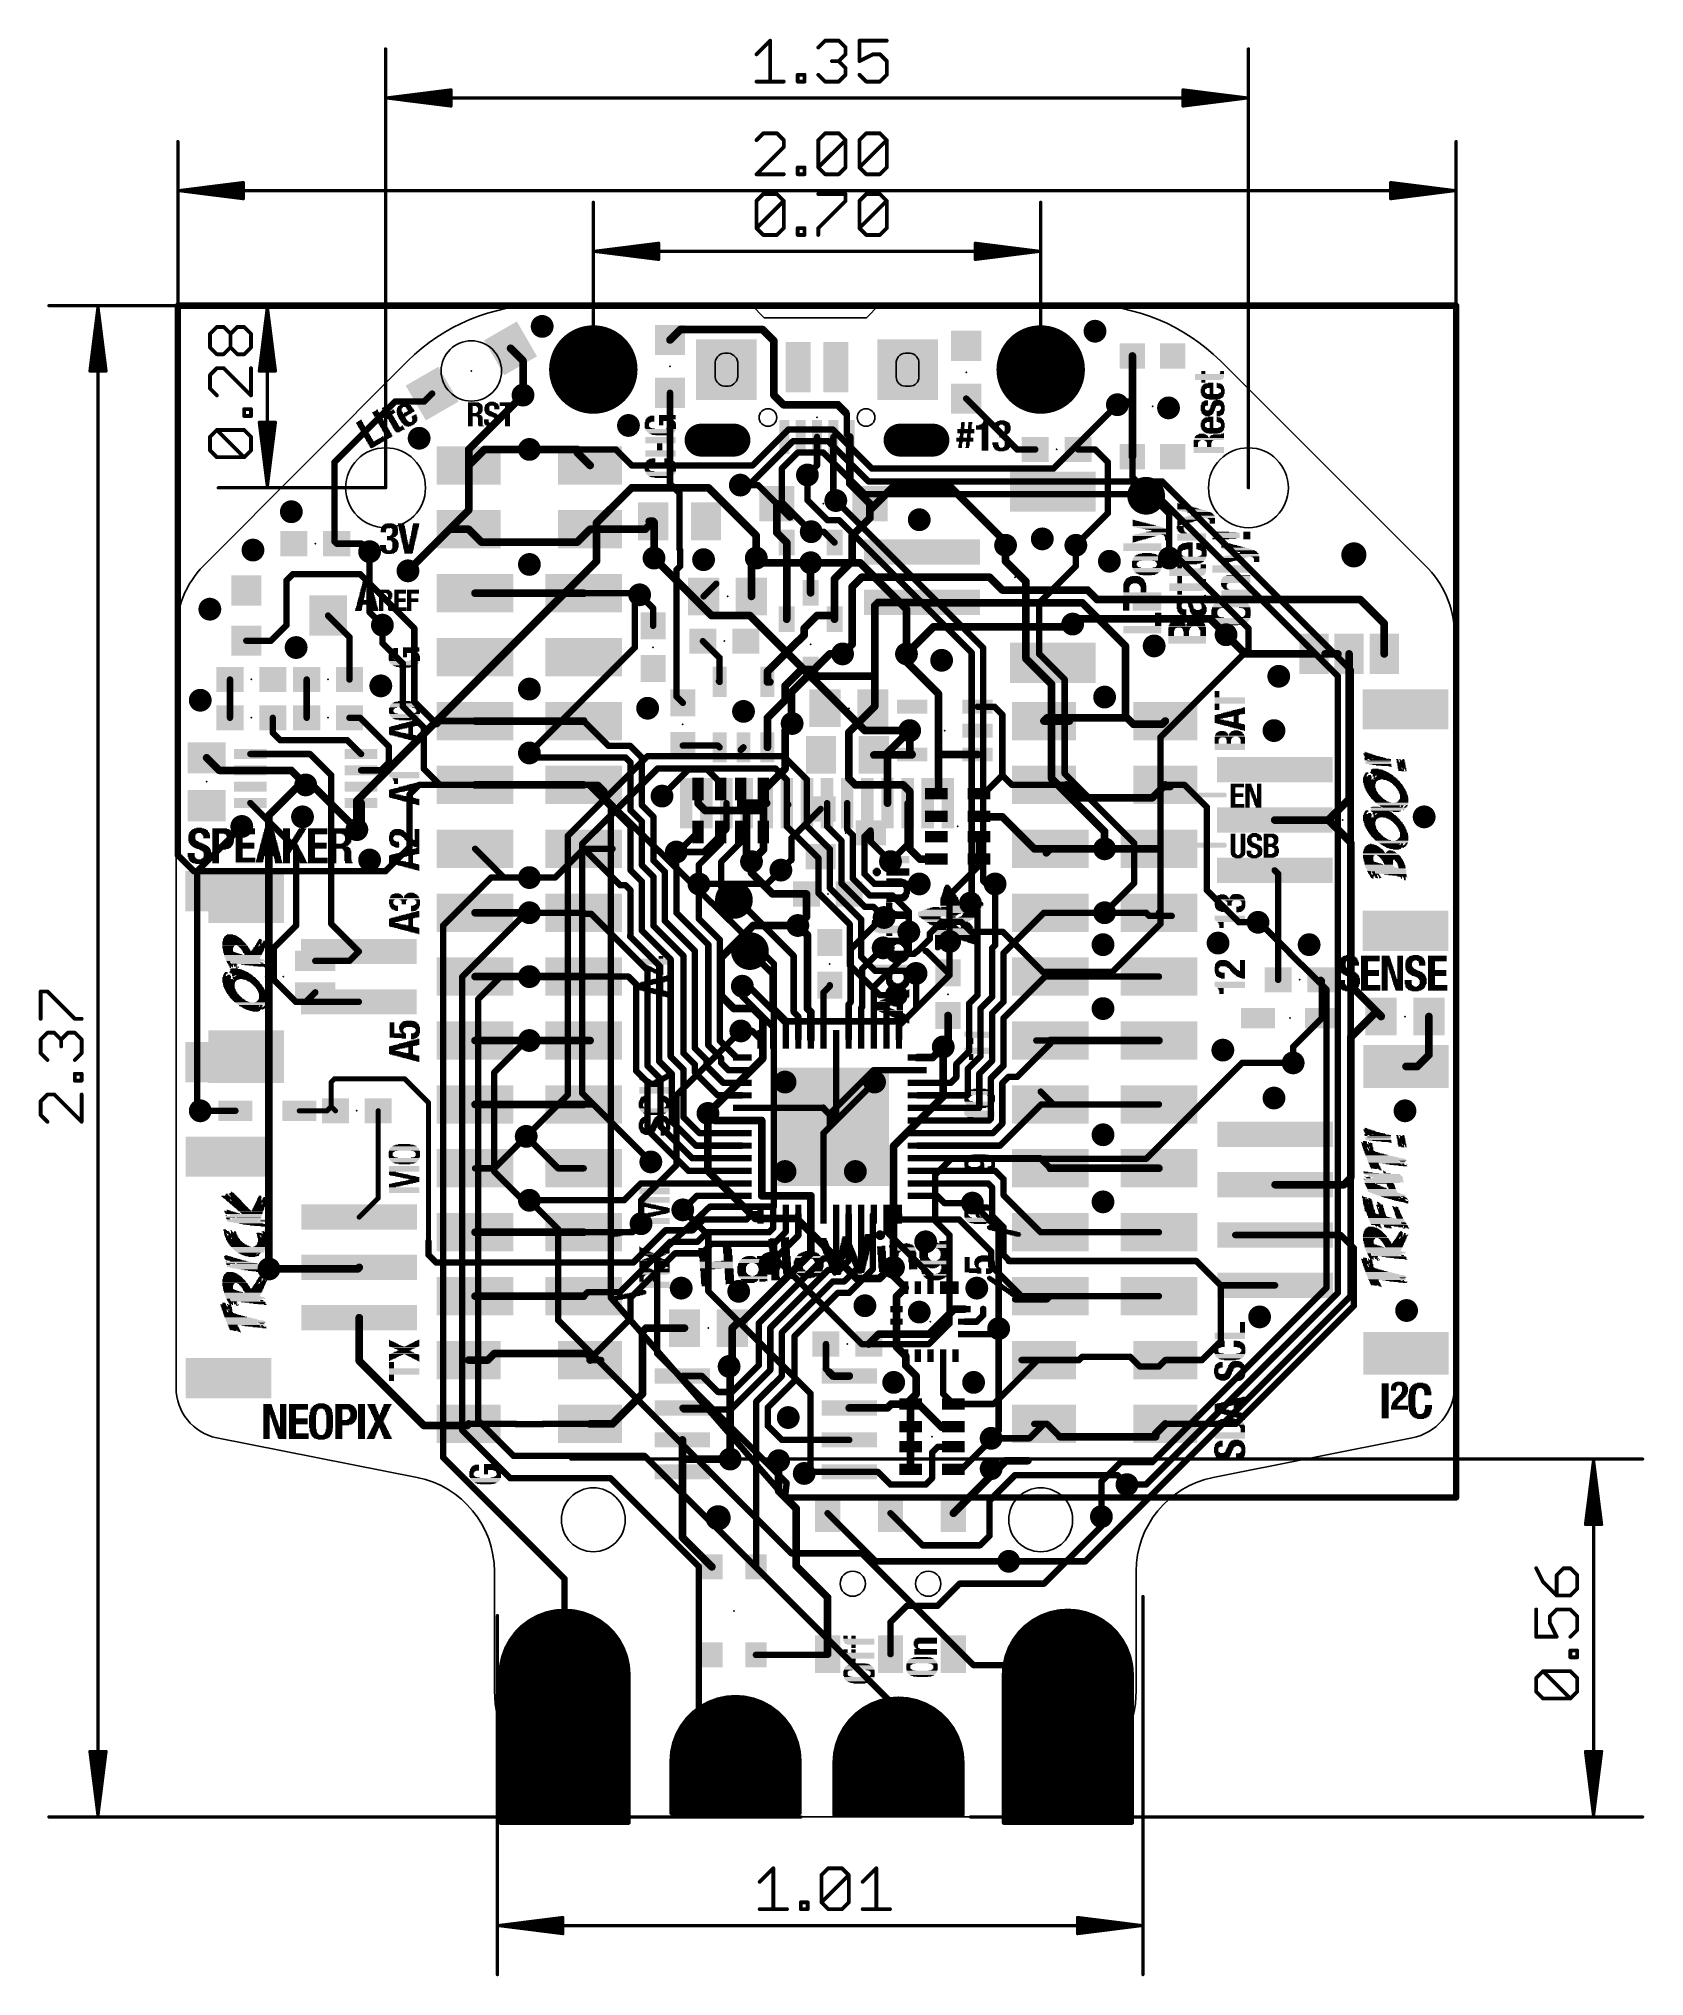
# Model space of a CAD drawing. Extents: x -30.9 to 32.9, y -36.3 to 40.7.
import ezdxf

# ---------------------------------------------------------------- set-up
doc = ezdxf.new("R2010")
doc.units = 0
for name, color, linetype in [('1', 12, 'CONTINUOUS'), ('16', 5, 'CONTINUOUS'), ('17', 110, 'CONTINUOUS'), ('18', 110, 'CONTINUOUS'), ('20', 53, 'CONTINUOUS'), ('200', 132, 'CONTINUOUS'), ('23', 40, 'CONTINUOUS'), ('47', 253, 'CONTINUOUS')]:
    doc.layers.add(name, color=color, linetype=linetype)

# ---------------------------------------------------------------- blocks, each defined once
blk = doc.blocks.new('RECT')
blk.add_solid([(-0.5, -0.5), (0.5, -0.5), (-0.5, 0.5), (0.5, 0.5)])
blk = doc.blocks.new('PIE')
at = {"const_width": 0.5}
blk.add_lwpolyline([(0, -0.25, 1), (0, 0.25, 1), (0, -0.25)], format="xyb", dxfattribs=at)
blk = doc.blocks.new('ROUNDP')
at = {"const_width": 0.5}
blk.add_lwpolyline([(0, -0.25, 1), (0, 0.25, 1), (0, -0.25)], format="xyb", dxfattribs=at)
blk = doc.blocks.new('OFFSETP100')
at = {"const_width": 1}
blk.add_lwpolyline([(0, 0), (1, 0)], dxfattribs=at)
at = {"const_width": 0.5}
for points in [[(0, 0.25, 1), (0, -0.25)], [(1, -0.25, 1), (1, 0.25)]]:
    blk.add_lwpolyline(points, format="xyb", dxfattribs=at)
blk = doc.blocks.new('SQUAREP')
blk.add_solid([(-0.5, -0.5), (0.5, -0.5), (-0.5, 0.5), (0.5, 0.5)])
blk = doc.blocks.new('ROUNDV')
at = {"const_width": 0.5}
blk.add_lwpolyline([(0, -0.25, 1), (0, 0.25, 1), (0, -0.25)], format="xyb", dxfattribs=at)

msp = doc.modelspace()

# ---------------------------------------------------------------- linework, layer by layer
at = {"layer": '1'}
for points, const_width in [([(-25.4, 30.099), (25.4, 30.099)], 0.254), ([(-25.4, 8.255), (-25.4, 30.099)], 0.254), ([(25.4, 30.099), (25.4, -17.272)], 0.254), ([(-5.842, 28.736), (-5.4315, 29.1465)], 0.3048), ([(-5.4315, 29.1465), (-2.159, 29.1465)], 0.3048), ([(-2.159, 29.1465), (-1.7145, 28.702)], 0.3048), ([(-12.1778, 28.4032), (-11.684, 27.9094)], 0.3048), ([(-1.7145, 28.702), (-1.7145, 26.543)], 0.3048), ([(-11.684, 27.9094), (-11.684, 26.543)], 0.3048), ([(12.535, 28.0985), (12.535, 26.289)], 0.3048), ([(-16.764, 26.289), (-19.177, 23.876)], 0.254), ([(-15.6097, 26.289), (-16.764, 26.289)], 0.254), ([(-15.2955, 26.6032), (-15.6097, 26.289)], 0.254), ([(-5.842, 26.636), (-5.842, 23.026)], 0.254), ([(-1.7145, 26.543), (-1.3335, 26.162)], 0.3048), ([(-1.3335, 26.162), (0.8255, 26.162)], 0.3048), ([(1.143, 25.8445), (0.8255, 26.162)], 0.3048), ([(5.929, 26.404), (7.949, 24.384)], 0.254), ([(11.938, 26.162), (12.065, 26.289)], 0.254), ([(12.065, 26.289), (12.535, 26.289)], 0.254), ([(12.535, 26.289), (12.535, 24.0985)], 0.3048), ([(1.1802, 25.8073), (1.143, 25.8445)], 0.254), ([(1.1802, 24.9988), (1.1802, 25.8073)], 0.254), ([(0, 24.879), (0, 23.749)], 0.254), ([(0.65, 24.879), (0.65, 22.4496)], 0.254), ([(1.3, 24.879), (1.1802, 24.9988)], 0.254), ([(1.3, 24.879), (1.3, 23.029)], 0.3048), ([(-19.177, 23.876), (-19.177, 20.7255)], 0.254), ([(-13.843, 23.749), (-13.208, 24.384)], 0.3048), ([(-13.208, 24.384), (-11.43, 24.384)], 0.3048), ([(-11.43, 24.384), (-9.525, 24.384)], 0.3048), ([(-9.525, 24.384), (-9.525, 24.257)], 0.3048), ([(-9.525, 24.257), (-9.017, 23.749)], 0.3048), ([(0, 23.749), (-0.381, 23.368)], 0.254), ([(7.949, 24.384), (8.675, 24.384)], 0.254), ([(11.049, 24.384), (10.375, 24.384)], 0.254), ([(11.557, 23.876), (11.049, 24.384)], 0.254), ([(11.557, 23.876), (11.557, 21.844)], 0.254), ([(12.535, 23.279), (12.535, 24.0985)], 0.254), ([(-5.842, 23.026), (-5.461, 22.645)], 0.254), ([(1.3, 23.029), (2.104, 22.225)], 0.3048), ([(13.208, 22.606), (12.535, 23.279)], 0.254), ([(-5.461, 22.645), (-5.461, 20.4119)], 0.254), ([(-2.3366, 22.9656), (-3.048, 22.9656)], 0.254), ([(-1.596, 22.225), (-2.3366, 22.9656)], 0.254), ([(-1.596, 22.225), (-1.077, 21.706)], 0.3048), ([(-1.596, 22.225), (-1.596, 21.077)], 0.3048), ([(0.65, 22.4496), (0.7476, 22.352)], 0.254), ([(2.993, 22.86), (2.104, 21.971)], 0.3048), ([(2.104, 22.225), (2.104, 21.971)], 0.3048), ([(5.334, 22.86), (2.993, 22.86)], 0.3048), ([(7.493, 20.701), (5.334, 22.86)], 0.3048), ([(13.081, 22.5425), (13.1445, 22.5425)], 0.254), ([(13.1445, 22.5425), (13.208, 22.606)], 0.254), ([(14.0001, 21.8139), (13.208, 22.606)], 0.254), ([(-6.8285, 21.209), (-6.511, 21.5265)], 0.3048), ([(-6.665, 21.5265), (-6.511, 21.5265)], 0.3048), ([(-6.511, 21.5265), (-6.477, 21.4925)], 0.3048), ([(-6.477, 21.4925), (-6.477, 20.066)], 0.3048), ([(2.104, 21.662), (1.397, 20.955)], 0.3048), ([(2.104, 21.971), (2.104, 21.662)], 0.3048), ([(11.557, 21.844), (10.287, 20.574)], 0.254), ([(14.0001, 20.066), (14.0001, 21.8139)], 0.254), ([(-19.177, 20.7255), (-19.089, 20.6375)], 0.254), ([(-16.256, 19.558), (-14.605, 21.209)], 0.3048), ([(-14.605, 21.209), (-13.843, 21.209)], 0.3048), ([(-13.843, 21.209), (-13.335, 20.701)], 0.3048), ([(-13.335, 20.701), (-9.525, 20.701)], 0.3048), ([(-9.525, 20.701), (-9.017, 21.209)], 0.3048), ([(-9.017, 21.209), (-6.8285, 21.209)], 0.3048), ([(-1.596, 21.077), (-1.204, 20.685)], 0.3048), ([(-1.204, 20.685), (-1.204, 17.637)], 0.3048), ([(0.2671, 21.1139), (-0.2301, 21.1139)], 0.254), ([(0.696, 20.685), (0.2671, 21.1139)], 0.254), ([(1.397, 20.955), (1.397, 19.939)], 0.3048), ([(7.493, 20.574), (7.493, 20.701)], 0.3048), ([(-18.0975, 20.6375), (-19.089, 20.6375)], 0.254), ([(-17.78, 20.32), (-18.0975, 20.6375)], 0.254), ([(-5.461, 20.4119), (-5.4396, 20.3905)], 0.254), ([(-5.4396, 20.3905), (-5.4396, 19.7415)], 0.254), ([(-2.606, 19.873), (-2.413, 20.066)], 0.3048), ([(-2.606, 18.542), (-2.606, 19.873)], 0.3048), ([(-0.254, 18.685), (-0.254, 19.8812)], 0.3048), ([(0.696, 19.238), (1.397, 19.939)], 0.3048), ([(-21.082, 19.177), (-20.828, 19.431)], 0.254), ([(-21.082, 17.399), (-21.082, 19.177)], 0.254), ([(-20.828, 19.431), (-18.161, 19.431)], 0.254), ([(-18.161, 19.431), (-16.002, 17.272)], 0.254), ([(-5.4396, 19.7415), (-5.588, 19.5931)], 0.254), ([(-5.588, 19.5931), (-5.588, 14.566)], 0.254), ([(0.696, 19.238), (0.696, 17.78)], 0.3048), ([(1.778, 19.304), (1.397, 18.923)], 0.3048), ([(1.778, 19.304), (6.858, 19.304)], 0.3048), ([(6.858, 19.304), (7.366, 18.796)], 0.3048), ([(-13.589, 18.669), (-9.271, 18.669)], 0.3048), ([(-9.271, 18.669), (-7.112, 18.669)], 0.254), ([(-7.112, 18.669), (-7.0485, 18.6055)], 0.254), ([(-6.5139, 18.0709), (-7.0485, 18.6055)], 0.254), ([(-4.506, 18.542), (-4.003, 19.045)], 0.254), ([(1.397, 18.923), (1.397, 16.637)], 0.3048), ([(7.366, 18.796), (10.7514, 18.796)], 0.3048), ([(10.7514, 18.796), (11.1324, 18.415)], 0.3048), ([(11.1324, 18.415), (21.59, 18.415)], 0.3048), ([(21.59, 18.415), (22.5425, 17.4625)], 0.3048), ([(-19.432, 17.78), (-18.581, 16.929)], 0.254), ([(-6.5139, 17.3727), (-6.5139, 18.0709)], 0.254), ([(-0.508, 17.272), (0, 17.78)], 0.3048), ([(0, 17.78), (0.696, 17.78)], 0.3048), ([(0.696, 17.78), (0.696, 17.637)], 0.3048), ([(2.4299, 18.304), (2.2939, 18.1681)], 0.3048), ([(2.2939, 18.1681), (2.2939, 15.367)], 0.3048), ([(4.174, 18.304), (2.4299, 18.304)], 0.3048), ([(4.19, 18.288), (4.174, 18.304)], 0.3048), ([(10.541, 18.288), (4.19, 18.288)], 0.3048), ([(12.2555, 16.5735), (10.541, 18.288)], 0.3048), ([(-21.701, 16.78), (-21.082, 17.399)], 0.254), ([(-18.581, 16.929), (-18.581, 15.24)], 0.254), ([(-17.272, 16.6878), (-17.272, 17.399)], 0.254), ([(-16.002, 17.272), (-16.002, 14.351)], 0.254), ([(-0.7392, 16.7734), (-0.508, 17.0046)], 0.3048), ([(-0.508, 17.0046), (-0.508, 17.272)], 0.3048), ([(3.556, 16.256), (4.6355, 17.3355)], 0.3048), ([(4.6355, 17.3355), (9.989, 17.3355)], 0.3048), ([(9.989, 17.3355), (10.1273, 17.4738)], 0.3048), ([(10.1273, 17.4738), (10.16, 17.4411)], 0.3048), ([(17.018, 16.256), (16.256, 17.018)], 0.3048), ([(22.5425, 17.4625), (22.5425, 16.256)], 0.3048), ([(-22.682, 16.78), (-21.701, 16.78)], 0.254), ([(-16.4592, 15.875), (-17.272, 16.6878)], 0.254), ([(-3.871, 16.102), (-4.533, 16.764)], 0.254), ([(-3.871, 15.1431), (-3.871, 16.102)], 0.254), ([(-1.971, 15.555), (-0.7526, 16.7734)], 0.3048), ([(-0.7526, 16.7734), (-0.7392, 16.7734)], 0.3048), ([(1.397, 16.637), (1.016, 16.256)], 0.3048), ([(3.556, 15.9385), (3.556, 16.256)], 0.3048), ([(12.2555, 16.5735), (12.2555, 13.716)], 0.3048), ([(19.7485, 16.256), (17.018, 16.256)], 0.3048), ([(20.193, 16.256), (20.701, 16.256)], 0.3048), ([(21.1455, 16.256), (21.1455, 10.4775)], 0.3048), ([(-16.4592, 14.1616), (-16.4592, 15.875)], 0.254), ([(-1.971, 15.1431), (-1.971, 15.555)], 0.3048), ([(-1.27, 14.986), (-0.619, 15.637)], 0.3048), ([(-0.619, 15.637), (-0.254, 15.637)], 0.3048), ([(-0.3959, 15.637), (-0.254, 15.637)], 0.3048), ([(-0.254, 15.637), (0.016, 15.367)], 0.3048), ([(0.016, 15.367), (2.2939, 15.367)], 0.3048), ([(2.2939, 15.367), (2.2939, 14.1709)], 0.3048), ([(3.556, 15.9385), (4.826, 14.6685)], 0.3048), ([(-23.329, 15.24), (-23.329, 13.716)], 0.254), ([(-20.281, 13.716), (-20.281, 15.24)], 0.254), ([(-5.588, 14.566), (-5.334, 14.312)], 0.254), ([(-3.871, 15.1431), (-3.898, 15.1701)], 0.254), ([(-1.8749, 15.1431), (-1.971, 15.1431)], 0.3048), ([(-1.27, 14.4145), (-1.27, 14.986)], 0.3048), ([(4.826, 14.6685), (4.826, 12.2555)], 0.3048), ([(-15.621, 13.3234), (-16.4592, 14.1616)], 0.254), ([(-16.002, 14.351), (-15.113, 13.462)], 0.254), ([(-1.971, 13.7135), (-1.27, 14.4145)], 0.3048), ([(-1.971, 13.7135), (-1.971, 12.5429)], 0.3048), ([(1.27, 13.147), (2.22, 14.097)], 0.3048), ([(2.2939, 14.1709), (2.22, 14.097)], 0.3048), ([(6.3801, 14.158), (7.051, 14.158)], 0.254), ([(7.051, 14.158), (7.366, 13.843)], 0.254), ([(7.366, 13.843), (7.366, 11.43)], 0.254), ([(9.144, 13.716), (9.017, 13.589)], 0.3048), ([(12.2555, 13.716), (9.144, 13.716)], 0.3048), ([(12.2555, 13.716), (12.319, 13.716)], 0.3048), ([(12.319, 13.716), (12.573, 13.462)], 0.3048), ([(-21.629, 13.716), (-21.629, 13.12)], 0.254), ([(-21.629, 13.12), (-21.336, 12.827)], 0.254), ([(-18.161, 13.716), (-18.581, 13.716)], 0.254), ([(-17.018, 12.573), (-18.161, 13.716)], 0.254), ([(-15.621, 11.684), (-15.621, 13.3234)], 0.254), ([(-15.113, 13.462), (-14.986, 13.589)], 0.254), ([(-14.986, 13.589), (-13.589, 13.589)], 0.254), ([(-13.589, 13.589), (-9.271, 13.589)], 0.3048), ([(-9.271, 13.589), (-8.2804, 12.5984)], 0.254), ([(-1.27, 13.208), (-0.9879, 13.4901)], 0.3048), ([(-1.27, 13.208), (-1.27, 11.684)], 0.3048), ([(1.27, 11.303), (1.27, 13.147)], 0.3048), ([(3.683, 12.3549), (3.683, 13.208)], 0.3048), ([(9.017, 13.589), (10.033, 13.589)], 0.3048), ([(12.573, 13.462), (13.716, 13.462)], 0.3048), ([(13.716, 13.462), (13.843, 13.589)], 0.3048), ([(-22.52, 12.278), (-20.152, 12.278)], 0.254), ([(-21.336, 12.827), (-18.669, 12.827)], 0.254), ([(-20.152, 12.278), (-19.304, 11.43)], 0.254), ([(-18.669, 12.827), (-18.12, 12.278)], 0.254), ([(-17.018, 11.938), (-17.018, 12.573)], 0.254), ([(-11.2522, 12.1412), (-11.43, 12.319)], 0.254), ([(-8.2804, 12.5984), (-7.4208, 12.5984)], 0.254), ([(-6.9596, 12.1372), (-7.4208, 12.5984)], 0.254), ([(-5.334, 12.612), (-3.9401, 12.612)], 0.254), ([(-3.9401, 12.612), (-3.871, 12.5429)], 0.254), ([(-3.029, 12.4349), (-2.921, 12.5429)], 0.254), ([(2.26, 12.2405), (3.7624, 12.2405)], 0.3048), ([(3.7799, 12.258), (3.683, 12.3549)], 0.3048), ([(3.7624, 12.2405), (3.7799, 12.258)], 0.3048), ([(4.826, 12.2555), (4.826, 10.786)], 0.3048), ([(6.3776, 12.2555), (4.826, 12.2555)], 0.3048), ([(6.3801, 12.258), (6.3776, 12.2555)], 0.3048), ([(-23.759, 11.628), (-24.257, 12.126)], 0.3048), ([(-22.52, 11.628), (-23.759, 11.628)], 0.3048), ([(-22.52, 11.628), (-20.899, 11.628)], 0.3048), ([(-20.899, 11.628), (-20.32, 11.049)], 0.3048), ([(-19.304, 11.43), (-19.304, 5.5255)], 0.254), ([(-18.12, 11.628), (-17.328, 11.628)], 0.254), ([(-17.328, 11.628), (-17.018, 11.938)], 0.254), ([(-14.986, 11.049), (-15.621, 11.684)], 0.254), ([(-7.6102, 12.1412), (-11.2522, 12.1412)], 0.254), ([(-7.4168, 11.9478), (-7.6102, 12.1412)], 0.254), ([(-7.4168, 10.0544), (-7.4168, 11.9478)], 0.254), ([(-6.9596, 10.2437), (-6.9596, 12.1372)], 0.254), ([(-5.1008, 11.6632), (-6.1595, 10.6045)], 0.254), ([(-4.3672, 11.6632), (-5.1008, 11.6632)], 0.254), ([(-3.829, 11.125), (-4.3672, 11.6632)], 0.254), ([(-1.27, 11.684), (-2.071, 10.883)], 0.3048), ([(7.366, 11.43), (6.634, 10.698)], 0.254), ([(7.366, 11.43), (7.747, 11.049)], 0.254), ([(-15.8115, 11.049), (-16.1925, 10.668)], 0.254), ([(-16.1925, 10.668), (-16.1925, 8.5725)], 0.254), ([(-8.6995, 11.049), (-15.8115, 11.049)], 0.254), ([(-13.589, 11.049), (-14.986, 11.049)], 0.254), ([(-13.589, 11.049), (-9.271, 11.049)], 0.3048), ([(-9.017, 11.049), (-9.271, 11.049)], 0.254), ([(-9.017, 11.008), (-9.017, 11.049)], 0.254), ([(-7.4168, 9.4078), (-9.017, 11.008)], 0.254), ([(-8.4455, 10.795), (-8.6995, 11.049)], 0.254), ([(-8.4455, 10.541), (-8.4455, 10.795)], 0.254), ([(-4.729, 10.883), (-4.729, 10.317)], 0.3048), ([(-3.829, 10.883), (-3.829, 11.125)], 0.254), ([(-3.029, 10.883), (-3.029, 10.052)], 0.3048), ([(-2.071, 10.883), (-2.129, 10.883)], 0.3048), ([(-2.129, 10.19), (-2.129, 10.883)], 0.3048), ([(1.524, 11.049), (1.27, 11.303)], 0.3048), ([(3.429, 11.049), (1.524, 11.049)], 0.3048), ([(3.683, 10.795), (3.429, 11.049)], 0.3048), ([(3.683, 8.509), (3.683, 10.795)], 0.3048), ([(4.826, 10.786), (4.738, 10.698)], 0.3048), ([(6.634, 10.698), (6.438, 10.698)], 0.254), ([(7.747, 11.049), (9.017, 11.049)], 0.254), ([(9.017, 11.049), (9.906, 11.049)], 0.254), ([(9.906, 11.049), (10.414, 10.541)], 0.3048), ([(13.335, 10.541), (13.7795, 10.9855)], 0.3048), ([(13.7795, 10.9855), (13.843, 11.049)], 0.3048), ([(14.0335, 10.9855), (13.7795, 10.9855)], 0.3048), ([(13.843, 11.049), (14.605, 11.049)], 0.254), ([(14.605, 11.049), (15.494, 10.16)], 0.254), ([(-22.52, 10.328), (-20.701, 8.509)], 0.254), ([(-18.12, 10.328), (-18.12, 9.439)], 0.3048), ([(-8.1915, 10.287), (-8.4455, 10.541)], 0.254), ([(-8.1915, -9.3345), (-8.1915, 10.287)], 0.254), ([(-6.9596, 9.5972), (-7.4168, 10.0544)], 0.254), ([(-6.5024, 9.7865), (-6.9596, 10.2437)], 0.254), ([(-4.729, 10.317), (-4.445, 10.033)], 0.3048), ([(-3.048, 10.033), (-4.445, 10.033)], 0.3048), ([(-3.029, 10.052), (-3.048, 10.033)], 0.3048), ([(-3.048, 10.033), (-2.286, 10.033)], 0.3048), ([(-2.286, 10.033), (-2.129, 10.19)], 0.3048), ([(-2.129, 10.19), (-2.129, 9.183)], 0.3048), ([(-1.016, 8.935), (0.143, 10.094)], 0.254), ([(10.414, 10.541), (13.335, 10.541)], 0.3048), ([(15.494, 10.16), (15.494, 6.858)], 0.254), ([(21.1455, 10.4775), (20.32, 9.652)], 0.3048), ([(-18.12, 9.439), (-18.288, 9.271)], 0.3048), ([(-7.4168, 7.6708), (-7.4168, 9.4078)], 0.254), ([(-6.9596, 7.8602), (-6.9596, 9.5972)], 0.254), ([(-6.5024, 8.0496), (-6.5024, 9.7865)], 0.254), ([(-4.729, 9.183), (-5.465, 8.447)], 0.254), ([(-3.81, 9.164), (-3.829, 9.183)], 0.254), ([(-3.81, 8.763), (-3.81, 9.164)], 0.254), ([(-3.029, 9.183), (-3.029, 8.7704)], 0.254), ([(-2.129, 8.4755), (-2.129, 9.183)], 0.3048), ([(2.143, 9.144), (2.143, 8.779)], 0.254), ([(6.438, 9.798), (6.457, 9.779)], 0.3048), ([(6.457, 9.779), (7.366, 9.779)], 0.3048), ([(7.366, 9.779), (8.636, 8.509)], 0.3048), ([(20.32, 9.652), (18.1915, 9.652)], 0.3048), ([(21.209, 8.763), (20.32, 9.652)], 0.3048), ([(-20.701, 8.509), (-20.701, 5.461)], 0.254), ([(-16.1925, 8.5725), (-17.145, 7.62)], 0.254), ([(-13.589, 8.509), (-12.446, 7.366)], 0.254), ([(-9.271, 8.509), (-10.414, 7.366)], 0.254), ([(-8.382, 8.509), (-9.271, 8.509)], 0.254), ([(-8.128, 8.509), (-9.271, 8.509)], 0.254), ([(-7.8232, 7.0612), (-9.271, 8.509)], 0.254), ([(-5.592, 8.447), (-5.592, 8.382)], 0.254), ([(-5.465, 8.447), (-5.592, 8.447)], 0.254), ([(-5.592, 7.7857), (-5.592, 8.382)], 0.254), ([(-4.6932, 7.8798), (-3.81, 8.763)], 0.254), ([(-3.029, 8.7704), (-3.8042, 7.9952)], 0.254), ([(-2.6035, 8.001), (-2.129, 8.4755)], 0.3048), ([(-1.016, 8.935), (-1.016, 8.06)], 0.254), ([(2.143, 8.779), (2.921, 8.001)], 0.254), ([(4.094, 8.098), (3.683, 8.509)], 0.3048), ([(6.438, 8.998), (6.438, 8.098)], 0.254), ([(8.636, 8.509), (9.271, 8.509)], 0.3048), ([(9.1141, 8.3521), (9.271, 8.509)], 0.3048), ([(9.271, 8.509), (11.43, 8.509)], 0.3048), ([(11.43, 8.509), (13.589, 8.509)], 0.3048), ([(21.209, 8.763), (21.209, 3.0726)], 0.3048), ([(-24.765, 7.62), (-25.4, 8.255)], 0.254), ([(-17.145, 7.62), (-24.765, 7.62)], 0.254), ([(-6.9596, 7.2136), (-7.4168, 7.6708)], 0.254), ([(-6.5024, 7.403), (-6.9596, 7.8602)], 0.254), ([(-6.0452, 7.5924), (-6.5024, 8.0496)], 0.254), ([(-6.0452, 5.6384), (-6.0452, 7.5924)], 0.254), ([(-5.588, 7.7817), (-5.592, 7.7857)], 0.254), ([(-5.588, 5.969), (-5.588, 7.7817)], 0.254), ([(-4.6932, 7.112), (-4.6932, 7.8798)], 0.254), ([(-3.8042, 7.9952), (-3.8042, 6.9792)], 0.254), ([(-2.6035, 7.5565), (-2.6035, 8.001)], 0.3048), ([(-1.761, 6.714), (-2.6035, 7.5565)], 0.3048), ([(-1.0378, 8.06), (-1.4357, 7.6621)], 0.254), ([(-1.016, 8.06), (-1.0378, 8.06)], 0.254), ([(4.738, 8.098), (4.094, 8.098)], 0.3048), ([(6.438, 7.835), (5.2705, 6.6675)], 0.254), ([(6.438, 8.098), (6.438, 7.835)], 0.254), ([(18.327, 7.5165), (18.1915, 7.652)], 0.254), ([(-12.446, 7.366), (-11.43, 7.366)], 0.254), ([(-10.414, 7.366), (-11.43, 7.366)], 0.254), ([(-7.6102, 7.0612), (-7.8232, 7.0612)], 0.254), ([(-7.4168, 6.8678), (-7.6102, 7.0612)], 0.254), ([(-7.4168, 5.0702), (-7.4168, 6.8678)], 0.254), ([(-6.9596, 5.2596), (-6.9596, 7.2136)], 0.254), ([(-6.5024, 5.449), (-6.5024, 7.403)], 0.254), ([(-4.6932, 5.7208), (-4.6932, 7.112)], 0.254), ([(-3.8042, 6.9792), (-3.302, 6.477)], 0.254), ([(7.0786, 4.6772), (7.0786, 7.112)], 0.254), ([(15.494, 6.858), (16.764, 5.588)], 0.254), ([(18.327, 3.302), (18.327, 7.5165)], 0.254), ([(-3.1496, 6.477), (-3.302, 6.477)], 0.254), ([(-0.9271, 4.2545), (-3.1496, 6.477)], 0.254), ([(-0.418, 6.714), (-1.761, 6.714)], 0.3048), ([(-0.418, 6.714), (-0.418, 5.805)], 0.3048), ([(5.2705, 4.826), (5.2705, 6.6675)], 0.254), ([(6.3754, 6.0706), (6.096, 6.35)], 0.254), ([(6.3754, 2.6861), (6.3754, 6.0706)], 0.254), ([(-20.701, 5.461), (-21.59, 4.572)], 0.254), ([(-19.304, 5.5255), (-18.2075, 4.429)], 0.254), ([(-13.589, 5.969), (-11.43, 5.969)], 0.3048), ([(-9.271, 5.969), (-11.43, 5.969)], 0.254), ([(-9.271, 5.969), (-9.2309, 5.9289)], 0.254), ([(-9.2309, 5.9289), (-8.9769, 5.9289)], 0.254), ([(-8.9769, 5.9289), (-6.731, 3.683)], 0.254), ([(-5.3086, 4.2552), (-6.5024, 5.449)], 0.254), ([(-4.8514, 4.4446), (-6.0452, 5.6384)], 0.254), ([(-4.318, 4.699), (-5.588, 5.969)], 0.254), ([(-3.8608, 4.8884), (-4.6932, 5.7208)], 0.254), ([(-0.418, 5.805), (-0.762, 5.461)], 0.3048), ([(-0.381, 5.08), (-0.762, 5.461)], 0.3048), ([(1.3382, 4.5132), (2.667, 5.842)], 0.254), ([(2.667, 5.842), (2.667, 5.7785)], 0.254), ([(7.4168, 4.3688), (9.017, 5.969)], 0.254), ([(9.017, 5.969), (9.271, 5.969)], 0.254), ([(9.271, 5.969), (11.43, 5.969)], 0.254), ([(11.43, 5.969), (13.081, 5.969)], 0.254), ([(13.081, 5.969), (13.208, 5.842)], 0.254), ([(13.208, 5.842), (13.716, 5.842)], 0.254), ([(13.716, 5.842), (13.589, 5.969)], 0.254), ([(14.097, 5.842), (13.716, 5.842)], 0.254), ([(16.764, 5.588), (17.526, 5.588)], 0.254), ([(-21.59, 4.572), (-21.59, 3.302)], 0.254), ([(-7.4237, 5.0633), (-7.4168, 5.0702)], 0.254), ([(-7.4237, 5.0223), (-7.4237, 5.0633)], 0.254), ([(-6.2738, 3.8724), (-7.4237, 5.0223)], 0.254), ([(-5.8166, 4.1166), (-6.9596, 5.2596)], 0.254), ([(-4.318, 0.6929), (-4.318, 4.699)], 0.254), ([(-3.8608, 4.8884), (-3.8608, 0.8823)], 0.254), ([(-0.381, 2.159), (-0.381, 5.08)], 0.3048), ([(1.3382, 2.4127), (1.3382, 4.5132)], 0.254), ([(1.7954, 3.7378), (2.6296, 4.572)], 0.254), ([(3.6496, 4.4116), (3.6496, 5.207)], 0.254), ([(6.9596, 4.5582), (7.0786, 4.6772)], 0.254), ([(6.9596, 2.6237), (6.9596, 4.5582)], 0.254), ([(-18.5825, 4.054), (-19.939, 4.054)], 0.254), ([(-18.2075, 4.429), (-18.5825, 4.054)], 0.254), ([(-6.2738, 0.0624), (-6.2738, 3.8724)], 0.254), ([(-5.8166, 0.2517), (-5.8166, 4.1166)], 0.254), ([(-5.3086, 0.3903), (-5.3086, 4.2552)], 0.254), ([(-4.8514, 0.5797), (-4.8514, 4.4446)], 0.254), ([(-1.7653, 3.5433), (-2.667, 4.445)], 0.254), ([(-0.9271, 2.0226), (-0.9271, 4.2545)], 0.254), ([(1.7954, 2.2233), (1.7954, 3.7378)], 0.254), ([(2.258, 3.02), (3.6496, 4.4116)], 0.254), ([(4.3425, 4.445), (4.318, 4.445)], 0.254), ([(5.207, 3.5805), (4.3425, 4.445)], 0.254), ([(7.4168, 2.4344), (7.4168, 4.3688)], 0.254), ([(-21.59, 3.302), (-20.717, 2.429)], 0.254), ([(-13.589, 3.429), (-11.43, 3.429)], 0.3048), ([(-11.43, 3.429), (-9.271, 3.429)], 0.3048), ([(-7.493, 3.429), (-9.271, 3.429)], 0.254), ([(-7.1882, 3.1242), (-7.493, 3.429)], 0.254), ([(-7.1882, -0.3164), (-7.1882, 3.1242)], 0.254), ([(-6.731, -0.127), (-6.731, 3.683)], 0.254), ([(-2.9678, 2.6431), (-2.9678, 3.048)], 0.254), ([(-1.7653, 2.2142), (-1.7653, 3.5433)], 0.254), ([(0.254, 2.794), (0.508, 3.048)], 0.254), ([(0.508, 3.048), (0.508, 3.087)], 0.254), ([(2.258, 0.935), (2.258, 3.02)], 0.254), ([(3.937, 3.556), (3.937, 2.159)], 0.254), ([(7.4168, 1.7878), (9.058, 3.429)], 0.254), ([(9.058, 3.429), (9.271, 3.429)], 0.254), ([(9.271, 3.429), (13.589, 3.429)], 0.254), ([(20.066, 3.263), (20.027, 3.302)], 0.254), ([(20.066, 1.778), (20.066, 3.263)], 0.254), ([(21.209, 3.0726), (22.418, 1.8636)], 0.3048), ([(-20.717, 2.429), (-20.314, 2.429)], 0.254), ([(-20.314, 2.429), (-19.939, 2.804)], 0.254), ([(-20.314, 2.429), (-18.2075, 2.429)], 0.254), ([(-1.742, 1.4173), (-2.9678, 2.6431)], 0.254), ([(-1.242, 1.6909), (-1.7653, 2.2142)], 0.254), ([(-0.242, 2.02), (-0.381, 2.159)], 0.3048), ([(0.254, 0.939), (0.254, 2.794)], 0.254), ([(1.258, 2.3325), (1.3382, 2.4127)], 0.254), ([(1.258, 0.935), (1.258, 2.3325)], 0.254), ([(1.758, 2.1859), (1.7954, 2.2233)], 0.254), ([(1.758, 0.935), (1.758, 2.1859)], 0.254), ([(2.758, 2.2952), (3.1524, 2.6896)], 0.254), ([(2.758, 0.935), (2.758, 2.2952)], 0.254), ([(6.0452, 2.3559), (6.3754, 2.6861)], 0.254), ([(6.0452, 0.4625), (6.0452, 2.3559)], 0.254), ([(6.5024, 2.1665), (6.9596, 2.6237)], 0.254), ([(6.9596, 1.9772), (7.4168, 2.4344)], 0.254), ([(-1.742, 0.935), (-1.742, 1.4173)], 0.254), ([(-1.242, 0.935), (-1.242, 1.6909)], 0.254), ([(-0.742, 1.8375), (-0.9271, 2.0226)], 0.254), ([(-0.742, 0.935), (-0.742, 1.8375)], 0.254), ([(-0.242, 0.935), (-0.242, 2.02)], 0.3048), ([(3.937, 2.159), (3.258, 1.48)], 0.254), ([(3.258, 1.48), (3.258, 0.935)], 0.254), ([(5.207, 1.8805), (5.207, 0.8255)], 0.3048), ([(6.5024, 0.2731), (6.5024, 2.1665)], 0.254), ([(6.9596, 0.0837), (6.9596, 1.9772)], 0.254), ([(7.4168, -0.1056), (7.4168, 1.7878)], 0.254), ([(18.923, 0.635), (20.066, 1.778)], 0.254), ([(21.209, 1.016), (22.2263, 2.0333)], 0.3048), ([(22.418, 1.8415), (22.2263, 2.0333)], 0.3048), ([(22.418, 1.8636), (22.418, 1.8415)], 0.3048), ([(24.318, 1.8415), (24.318, 0.315)], 0.3048), ([(-13.589, 0.889), (-11.43, 0.889)], 0.3048), ([(-11.43, 0.889), (-9.271, 0.889)], 0.3048), ([(-9.017, 0.889), (-9.271, 0.889)], 0.3048), ([(-3.81, 0.1849), (-4.318, 0.6929)], 0.254), ([(-3.8608, 0.8823), (-3.1885, 0.21)], 0.254), ([(-2.577, 1.27), (-3.0266, 1.27)], 0.254), ([(-2.242, 0.935), (-2.577, 1.27)], 0.254), ([(0.258, 0.935), (0.254, 0.939)], 0.254), ([(0.758, -2.29), (0.758, 0.935)], 0.254), ([(4.5915, 0.21), (5.0165, 0.635)], 0.3048), ([(5.207, 0.8255), (5.0165, 0.635)], 0.3048), ([(7.9502, -0.5588), (9.271, 0.762)], 0.254), ([(8.7153, 0.889), (9.271, 0.889)], 0.254), ([(9.271, 0.889), (9.906, 0.889)], 0.3048), ([(9.271, 0.762), (9.271, 0.889)], 0.254), ([(9.906, 0.889), (13.589, 0.889)], 0.3048), ([(21.209, -4.572), (21.209, 1.016)], 0.3048), ([(-6.223, -0.635), (-6.731, -0.127)], 0.254), ([(-5.7658, -0.4456), (-6.2738, 0.0624)], 0.254), ([(-5.3086, -0.2562), (-5.8166, 0.2517)], 0.254), ([(-5.3086, 0.3903), (-4.8514, -0.0669)], 0.254), ([(-4.8514, 0.5797), (-4.3942, 0.1225)], 0.254), ([(-4.8514, -0.0669), (-4.8514, -0.381)], 0.254), ([(-4.3942, 0.1225), (-4.3942, -0.1216)], 0.254), ([(-3.7258, -0.79), (-4.3942, -0.1216)], 0.254), ([(-3.81, 0), (-3.81, 0.1849)], 0.254), ([(-3.52, -0.29), (-3.81, 0)], 0.254), ([(-3.1885, 0.21), (-2.967, 0.21)], 0.254), ([(3.983, 0.21), (4.5915, 0.21)], 0.3048), ([(5.5372, -0.0455), (6.0452, 0.4625)], 0.254), ([(5.5372, -0.5715), (5.5372, -0.0455)], 0.254), ([(5.9944, -0.2349), (6.5024, 0.2731)], 0.254), ([(6.4516, -0.4243), (6.9596, 0.0837)], 0.254), ([(6.9088, -0.6136), (7.4168, -0.1056)], 0.254), ([(18.923, 0), (18.923, 0.635)], 0.254), ([(23.861, -0.142), (23.4075, -0.142)], 0.3048), ([(24.318, 0.315), (23.861, -0.142)], 0.3048), ([(-19.177, -0.635), (-19.304, -0.762)], 0.2032), ([(-19.304, -0.762), (-19.304, -1.739)], 0.2032), ([(-16.383, -0.635), (-19.177, -0.635)], 0.2032), ([(-15.4432, -1.5748), (-16.383, -0.635)], 0.2032), ([(-6.731, -0.7736), (-7.1882, -0.3164)], 0.254), ([(-6.731, -2.667), (-6.731, -0.7736)], 0.254), ([(-6.223, -2.5284), (-6.223, -0.635)], 0.254), ([(-5.7658, -2.339), (-5.7658, -0.4456)], 0.254), ([(-5.3086, -2.1497), (-5.3086, -0.2562)], 0.254), ([(-3.9424, -1.29), (-4.8514, -0.381)], 0.254), ([(-3.7258, -0.79), (-2.967, -0.79)], 0.254), ([(-2.967, -0.29), (-3.52, -0.29)], 0.254), ([(0.508, -2.032), (2.25, -0.29)], 0.254), ([(0.508, -2.54), (2.286, -0.762)], 0.254), ([(3.983, -0.29), (2.25, -0.29)], 0.254), ([(3.983, -0.79), (5.3187, -0.79)], 0.254), ([(5.3187, -0.79), (5.5372, -0.5715)], 0.254), ([(5.9944, -1.27), (5.9944, -0.2349)], 0.254), ([(6.4516, -1.778), (6.4516, -0.4243)], 0.254), ([(6.9088, -2.2236), (6.9088, -0.6136)], 0.254), ([(7.366, -0.803), (7.6102, -0.5588)], 0.254), ([(7.366, -2.413), (7.366, -0.803)], 0.254), ([(7.6102, -0.5588), (7.9502, -0.5588)], 0.254), ([(-15.4432, -7.0993), (-15.4432, -1.5748)], 0.2032), ([(-13.589, -1.651), (-9.271, -1.651)], 0.3048), ([(-9.271, -1.651), (-8.89, -1.651)], 0.254), ([(-8.89, -1.651), (-6.604, -3.937)], 0.254), ([(-2.967, -1.29), (-3.9424, -1.29)], 0.254), ([(3.983, -1.29), (5.9744, -1.29)], 0.254), ([(5.9744, -1.29), (5.9944, -1.27)], 0.254), ([(7.2784, -3.29), (8.9174, -1.651)], 0.254), ([(8.89, -1.143), (9.398, -1.651)], 0.254), ([(8.9174, -1.651), (9.271, -1.651)], 0.254), ([(9.271, -1.651), (9.398, -1.651)], 0.254), ([(9.398, -1.651), (13.589, -1.651)], 0.254), ([(-23.114, -1.905), (-24.511, -1.905)], 0.254), ([(-20.574, -1.905), (-19.47, -1.905)], 0.2032), ([(-19.47, -1.905), (-19.304, -1.739)], 0.2032), ([(-19.304, -1.739), (-19.138, -1.905)], 0.2032), ([(-17.438, -1.905), (-17.438, -5.3745)], 0.2032), ([(-4.8148, -3.29), (-5.7658, -2.339)], 0.254), ([(-4.6683, -2.79), (-5.3086, -2.1497)], 0.254), ([(-4.0503, -2.29), (-4.3337, -2.0066)], 0.3048), ([(-2.967, -2.29), (-4.0503, -2.29)], 0.3048), ([(-2.967, -2.29), (-2.1983, -2.29)], 0.3048), ([(0.242, -1.79), (-2.967, -1.79)], 0.254), ([(-2.1983, -2.29), (-2.1983, -5.2837)], 0.3048), ([(0.254, -1.778), (0.242, -1.79)], 0.254), ([(0.508, -2.056), (0.242, -1.79)], 0.254), ([(0.508, -2.54), (0.508, -2.032)], 0.254), ([(0.508, -2.54), (0.508, -2.056)], 0.254), ([(0.508, -2.54), (0.758, -2.29)], 0.254), ([(3.983, -1.79), (6.4396, -1.79)], 0.254), ([(3.983, -2.29), (6.8424, -2.29)], 0.254), ([(6.4396, -1.79), (6.4516, -1.778)], 0.254), ([(6.8424, -2.29), (6.9088, -2.2236)], 0.254), ([(6.989, -2.79), (7.366, -2.413)], 0.254), ([(-12.827, -4.191), (-11.557, -2.921)], 0.254), ([(-10.287, -4.191), (-11.557, -2.921)], 0.254), ([(-5.5245, -3.8735), (-6.731, -2.667)], 0.254), ([(-4.9614, -3.79), (-6.223, -2.5284)], 0.254), ([(-2.967, -2.79), (-4.6683, -2.79)], 0.254), ([(0.258, -2.79), (0.508, -2.54)], 0.254), ([(0.258, -6.015), (0.258, -2.79)], 0.254), ([(3.983, -2.79), (6.989, -2.79)], 0.254), ([(-5.108, -4.29), (-5.5245, -3.8735)], 0.254), ([(-2.967, -3.79), (-4.9614, -3.79)], 0.254), ([(-2.967, -3.29), (-4.8148, -3.29)], 0.254), ([(3.983, -3.29), (7.2784, -3.29)], 0.254), ([(8.87, -3.79), (3.983, -3.79)], 0.254), ([(9.271, -4.191), (8.87, -3.79)], 0.254), ([(-13.589, -4.191), (-12.827, -4.191)], 0.254), ([(-9.271, -4.191), (-10.287, -4.191)], 0.254), ([(-4.5085, -4.29), (-5.108, -4.29)], 0.254), ([(-4.318, -4.29), (-4.5085, -4.29)], 0.254), ([(-2.967, -4.29), (-4.318, -4.29)], 0.254), ([(3.983, -4.29), (7.084, -4.29)], 0.254), ([(7.084, -4.29), (7.4168, -4.6228)], 0.254), ([(7.4168, -4.6228), (7.4168, -5.2578)], 0.254), ([(9.271, -4.191), (13.589, -4.191)], 0.3048), ([(20.939, -4.842), (21.209, -4.572)], 0.3048), ([(-17.438, -5.3745), (-18.1915, -6.128)], 0.2032), ([(-7.6691, -5.461), (-11.43, -5.461)], 0.254), ([(-6.9981, -4.79), (-7.6691, -5.461)], 0.254), ([(-2.967, -4.79), (-6.9981, -4.79)], 0.254), ([(-4.782, -5.29), (-5.334, -5.842)], 0.254), ([(-2.967, -5.29), (-4.782, -5.29)], 0.254), ([(-2.1983, -5.2837), (-0.242, -5.2837)], 0.3048), ([(-0.242, -5.2837), (-0.242, -6.015)], 0.3048), ([(3.983, -4.79), (6.7966, -4.79)], 0.254), ([(3.983, -5.29), (4.782, -5.29)], 0.254), ([(4.782, -5.29), (5.0654, -5.5734)], 0.254), ([(6.7966, -4.79), (6.9596, -4.953)], 0.254), ([(6.9596, -4.953), (6.9596, -6.0822)], 0.254), ([(7.4168, -5.2578), (8.89, -6.731)], 0.254), ([(18.2075, -4.842), (20.939, -4.842)], 0.3048), ([(-4.9432, -6.6548), (-4.5114, -6.223)], 0.254), ([(-2.794, -6.223), (-4.5114, -6.223)], 0.254), ([(-2.586, -6.015), (-2.794, -6.223)], 0.254), ([(-2.242, -6.015), (-2.586, -6.015)], 0.254), ([(-2.242, -5.925), (-2.242, -6.015)], 0.254), ([(-1.742, -6.015), (-1.742, -6.568)], 0.254), ([(-1.242, -6.7146), (-1.242, -6.015)], 0.254), ([(-0.742, -6.015), (-0.742, -6.8612)], 0.254), ([(-0.242, -6.015), (-0.242, -7.5605)], 0.3048), ([(0.758, -6.015), (0.758, -7.6494)], 0.254), ([(1.258, -6.015), (1.258, -7.8617)], 0.254), ([(1.758, -6.015), (1.758, -8.0083)], 0.254), ([(2.258, -6.015), (2.2152, -6.0578)], 0.254), ([(2.2152, -6.0578), (2.2152, -8.1988)], 0.254), ([(2.758, -6.6997), (2.758, -6.015)], 0.254), ([(3.258, -6.179), (3.258, -6.015)], 0.254), ([(3.302, -6.223), (3.258, -6.179)], 0.254), ([(5.6515, -6.223), (3.302, -6.223)], 0.254), ([(5.0654, -5.5734), (6.1762, -5.5734)], 0.254), ([(6.9215, -7.493), (5.6515, -6.223)], 0.254), ([(6.9596, -6.0822), (7.4168, -6.5394)], 0.254), ([(-13.589, -6.731), (-9.271, -6.731)], 0.3048), ([(-9.271, -6.731), (-7.3309, -6.731)], 0.254), ([(-7.3309, -6.731), (-6.9926, -6.3927)], 0.254), ([(-7.3025, -7.9375), (-6.0198, -6.6548)], 0.254), ([(-6.0198, -6.6548), (-4.9432, -6.6548)], 0.254), ([(-4.7538, -7.112), (-4.3728, -6.731)], 0.254), ([(-1.905, -6.731), (-4.3728, -6.731)], 0.254), ([(-1.742, -6.568), (-1.905, -6.731)], 0.254), ([(-1.7156, -7.1882), (-1.242, -6.7146)], 0.254), ([(-0.742, -6.8612), (-1.5262, -7.6454)], 0.254), ([(4.5085, -8.4502), (2.758, -6.6997)], 0.254), ([(7.4168, -6.5394), (7.4168, -7.6298)], 0.254), ([(8.89, -6.731), (9.271, -6.731)], 0.254), ([(9.271, -6.731), (13.589, -6.731)], 0.254), ([(16.621, -6.842), (18.2075, -6.842)], 0.254), ([(18.2075, -6.842), (20.812, -6.842)], 0.254), ([(20.812, -6.842), (21.336, -7.366)], 0.254), ([(-15.4432, -7.6298), (-15.4432, -7.0993)], 0.254), ([(-15.4432, -7.6298), (-15.1355, -7.9375)], 0.254), ([(-5.8304, -7.112), (-7.8307, -9.1123)], 0.254), ([(-7.4168, -9.345), (-5.641, -7.5692)], 0.254), ([(-5.8304, -7.112), (-4.7538, -7.112)], 0.254), ([(-5.641, -7.5692), (-4.5645, -7.5692)], 0.254), ([(-4.5645, -7.5692), (-4.1835, -7.1882)], 0.254), ([(-4.1835, -7.1882), (-1.7156, -7.1882)], 0.254), ([(-2.9685, -10.287), (-0.242, -7.5605)], 0.3048), ([(0.2574, -7.7724), (-2.3114, -10.3412)], 0.254), ([(-1.5378, -7.6454), (-1.864, -7.9716)], 0.254), ([(-1.5262, -7.6454), (-1.5378, -7.6454)], 0.254), ([(0.635, -7.7724), (0.2574, -7.7724)], 0.254), ([(0.758, -7.6494), (0.635, -7.7724)], 0.254), ([(6.9215, -8.0645), (6.9215, -7.493)], 0.254), ([(7.4168, -7.6298), (7.62, -7.833)], 0.254), ([(21.336, -7.366), (21.336, -9.652)], 0.254), ([(-21.717, -8.128), (-21.7805, -8.1915)], 0.3048), ([(-18.255, -8.1915), (-21.7805, -8.1915)], 0.3048), ([(-18.1915, -8.128), (-18.255, -8.1915)], 0.3048), ([(-15.1355, -7.9375), (-7.3025, -7.9375)], 0.254), ([(0.4467, -8.2296), (-1.8542, -10.5305)], 0.254), ([(0.8901, -8.2296), (0.4467, -8.2296)], 0.254), ([(1.258, -7.8617), (0.8901, -8.2296)], 0.254), ([(1.758, -8.0083), (1.0795, -8.6868)], 0.254), ([(2.2152, -8.1988), (1.27, -9.144)], 0.254), ([(3.0414, -8.128), (3.0414, -8.4699)], 0.3048), ([(3.0414, -8.4699), (3.5085, -8.937)], 0.3048), ([(4.5085, -8.937), (4.5085, -8.4502)], 0.254), ([(8.128, -9.271), (6.9215, -8.0645)], 0.254), ([(7.62, -7.833), (7.62, -7.874)], 0.254), ([(7.62, -7.874), (15.072, -7.874)], 0.254), ([(15.072, -7.874), (16.045, -8.847)], 0.254), ([(-13.589, -9.271), (-9.271, -9.271)], 0.3048), ([(-9.1123, -9.1123), (-9.271, -9.271)], 0.254), ([(-7.8307, -9.1123), (-9.1123, -9.1123)], 0.254), ([(-1.27, -17.272), (-8.1915, -9.3345)], 0.254), ([(-7.4168, -9.345), (-7.4168, -10.1698)], 0.254), ([(0.6361, -8.6868), (-1.397, -10.7199)], 0.254), ([(0.8255, -9.144), (-0.889, -10.8585)], 0.254), ([(1.0795, -8.6868), (0.6361, -8.6868)], 0.254), ([(1.27, -9.144), (0.8255, -9.144)], 0.254), ([(3.5085, -8.937), (3.1585, -9.287)], 0.3048), ([(3.1585, -9.287), (3.1585, -9.787)], 0.3048), ([(8.128, -9.271), (9.271, -9.271)], 0.254), ([(9.144, -9.398), (9.271, -9.271)], 0.254), ([(9.271, -9.271), (13.589, -9.271)], 0.254), ([(16.05, -8.842), (16.045, -8.847)], 0.254), ([(16.045, -8.847), (16.0555, -8.8575)], 0.254), ([(16.045, -11.068), (16.045, -8.847)], 0.254), ([(18.2075, -8.842), (16.05, -8.842)], 0.254), ([(-18.1915, -10.128), (-18.1915, -11.844)], 0.3048), ([(3.1585, -9.787), (3.1585, -10.287)], 0.3048), ([(5.453, -9.787), (4.453, -10.787)], 0.3048), ([(5.8585, -9.787), (5.453, -9.787)], 0.3048), ([(6.35, -10.287), (6.604, -10.033)], 0.254), ([(6.604, -10.033), (6.604, -9.779)], 0.254), ([(7.874, -9.398), (9.144, -9.398)], 0.254), ([(21.336, -9.652), (16.637, -14.351)], 0.254), ([(-7.4168, -10.1698), (-9.017, -11.77)], 0.254), ([(-6.9342, -10.6807), (-6.7945, -10.541)], 0.3048), ([(-6.9342, -13.1572), (-6.9342, -10.6807)], 0.3048), ([(-6.7945, -10.541), (-5.268, -10.541)], 0.3048), ([(-3.368, -10.541), (-3.114, -10.287)], 0.3048), ([(-3.368, -10.541), (-3.368, -11.9405)], 0.3048), ([(-3.114, -10.287), (-2.9685, -10.287)], 0.3048), ([(-2.3114, -10.3412), (-2.3114, -12.0153)], 0.254), ([(-1.8542, -10.5305), (-1.8542, -12.2047)], 0.254), ([(-1.397, -10.7199), (-1.397, -12.446)], 0.254), ([(-0.889, -10.8585), (-0.889, -12.6365)], 0.254), ([(2.0565, -11.176), (2.4455, -10.787)], 0.3048), ([(2.4455, -10.787), (3.1585, -10.787)], 0.3048), ([(3.1585, -10.287), (3.1585, -10.787)], 0.3048), ([(3.1585, -10.787), (3.1585, -11.287)], 0.3048), ([(3.1585, -10.787), (4.453, -10.787)], 0.3048), ([(5.8585, -10.287), (6.35, -10.287)], 0.254), ([(5.8585, -10.787), (6.993, -10.787)], 0.254), ([(6.993, -10.787), (7.2194, -10.5606)], 0.254), ([(-13.081, -11.811), (-12.827, -11.557)], 0.3048), ([(-12.827, -11.557), (-9.144, -11.557)], 0.3048), ([(-9.144, -11.557), (-9.017, -11.684)], 0.3048), ([(-9.017, -11.684), (-9.017, -11.811)], 0.3048), ([(0.3565, -11.176), (0.3565, -12.1675)], 0.254), ([(3.1585, -11.287), (3.5085, -11.637)], 0.3048), ([(3.5085, -11.637), (3.5279, -11.6564)], 0.3048), ([(3.5279, -11.6564), (3.5279, -12.0343)], 0.3048), ([(5.0085, -11.637), (5.0085, -13.1455)], 0.254), ([(15.302, -11.811), (16.045, -11.068)], 0.254), ([(-18.1915, -11.844), (-15.621, -14.4145)], 0.3048), ([(-13.843, -11.811), (-13.081, -11.811)], 0.3048), ([(-9.017, -11.77), (-9.017, -11.811)], 0.254), ([(-8.5764, -11.811), (-9.017, -11.811)], 0.254), ([(-4.572, -12.446), (-5.347, -12.446)], 0.254), ([(-3.937, -13.081), (-4.572, -12.446)], 0.254), ([(-3.368, -11.9405), (-3.4925, -12.065)], 0.3048), ([(-1.8542, -12.2047), (-3.429, -13.7795)], 0.254), ([(-2.3114, -12.0153), (-3.3771, -13.081)], 0.254), ([(-1.397, -12.446), (-2.413, -13.462)], 0.254), ([(0.3565, -12.1675), (0.4835, -12.2945)], 0.254), ([(0.4835, -12.2945), (0.635, -12.446)], 0.3048), ([(0.635, -12.446), (1.283, -12.446)], 0.3048), ([(3.5279, -12.0343), (3.937, -12.4434)], 0.3048), ([(3.937, -12.4434), (3.937, -13.171)], 0.3048), ([(7.015, -13.559), (8.763, -11.811)], 0.254), ([(8.763, -11.811), (8.128, -11.811)], 0.254), ([(8.763, -11.811), (9.017, -11.811)], 0.254), ([(9.017, -11.811), (10.414, -11.811)], 0.254), ([(10.414, -11.811), (10.541, -11.684)], 0.254), ([(10.541, -11.684), (12.446, -11.684)], 0.254), ([(12.446, -11.684), (12.827, -12.065)], 0.254), ([(12.827, -12.065), (13.589, -12.065)], 0.254), ([(13.589, -12.065), (13.843, -11.811)], 0.254), ([(13.843, -11.811), (15.302, -11.811)], 0.254), ([(-8.128, -14.351), (-6.9342, -13.1572)], 0.3048), ([(-3.3771, -13.081), (-3.937, -13.081)], 0.254), ([(-0.889, -12.6365), (-1.9558, -13.7033)], 0.254), ([(3.937, -13.171), (3.6355, -13.4725)], 0.3048), ([(5.0085, -13.1455), (5.422, -13.559)], 0.254), ([(-4.572, -13.716), (-5.347, -13.716)], 0.254), ([(-5.2835, -13.7795), (-5.347, -13.716)], 0.254), ([(-3.429, -13.7795), (-5.2835, -13.7795)], 0.254), ([(-2.413, -13.462), (-2.413, -20.0445)], 0.254), ([(-1.9558, -13.7033), (-1.9558, -14.4272)], 0.254), ([(1.283, -13.716), (2.794, -13.716)], 0.3048), ([(2.794, -13.716), (2.951, -13.559)], 0.3048), ([(2.951, -13.559), (3.722, -13.559)], 0.3048), ([(3.6355, -13.4725), (3.722, -13.559)], 0.3048), ([(3.722, -13.559), (4.034, -13.559)], 0.3048), ([(3.722, -14.459), (3.722, -13.559)], 0.3048), ([(4.034, -13.559), (4.953, -14.478)], 0.3048), ([(5.422, -13.559), (7.015, -13.559)], 0.254), ([(-15.621, -14.4145), (-13.9065, -14.4145)], 0.3048), ([(-13.9065, -14.4145), (-13.843, -14.351)], 0.3048), ([(-11.9716, -14.351), (-13.843, -14.351)], 0.254), ([(-11.9606, -14.362), (-11.9716, -14.351)], 0.254), ([(-10.8994, -14.362), (-11.9606, -14.362)], 0.254), ([(-10.8884, -14.351), (-10.8994, -14.362)], 0.254), ([(-9.017, -14.351), (-10.8884, -14.351)], 0.254), ([(-9.017, -14.351), (-8.128, -14.351)], 0.3048), ([(-1.9558, -14.4272), (-1.397, -14.986)], 0.254), ([(3.722, -15.259), (3.722, -14.459)], 0.3048), ([(4.953, -14.478), (5.403, -14.478)], 0.3048), ([(5.403, -14.478), (5.422, -14.459)], 0.3048), ([(9.017, -14.351), (8.4455, -14.9225)], 0.254), ([(9.017, -14.351), (8.636, -14.351)], 0.254), ([(9.017, -14.351), (9.144, -14.351)], 0.254), ([(9.144, -14.351), (9.652, -14.859)], 0.254), ([(13.462, -14.732), (13.843, -14.351)], 0.3048), ([(13.462, -14.859), (13.462, -14.732)], 0.3048), ([(16.637, -14.351), (13.843, -14.351)], 0.254), ([(-5.347, -14.986), (-5.347, -15.748)], 0.3048), ([(-1.397, -14.986), (1.283, -14.986)], 0.254), ([(3.722, -16.159), (3.722, -15.259)], 0.3048), ([(4.572, -15.494), (4.807, -15.259)], 0.254), ([(4.572, -16.51), (4.572, -15.494)], 0.254), ([(4.807, -15.259), (5.422, -15.259)], 0.254), ([(5.7485, -16.159), (6.9215, -14.986)], 0.254), ([(6.9215, -14.986), (6.9215, -14.9225)], 0.254), ([(8.4455, -14.9225), (6.9215, -14.9225)], 0.254), ([(9.652, -14.859), (13.462, -14.859)], 0.3048), ([(-5.347, -15.748), (-5.347, -16.256)], 0.3048), ([(-3.4504, -15.748), (-5.347, -15.748)], 0.3048), ([(-5.347, -16.256), (-5.347, -18.8605)], 0.3048), ([(-1.524, -17.018), (-1.524, -15.8115)], 0.3048), ([(1.283, -16.256), (-0.5715, -16.256)], 0.254), ([(-0.5715, -16.256), (-0.508, -16.3195)], 0.254), ([(1.283, -16.256), (2.413, -16.256)], 0.254), ([(2.413, -16.256), (2.921, -16.764)], 0.254), ([(5.421, -17.901), (7.5105, -15.8115)], 0.3048), ([(5.618, -16.159), (5.422, -16.159)], 0.254), ([(5.422, -16.159), (5.7485, -16.159)], 0.254), ([(7.5105, -15.8115), (8.382, -15.8115)], 0.3048), ([(-0.8255, -17.7165), (-1.524, -17.018)], 0.3048), ([(2.921, -16.764), (4.318, -16.764)], 0.254), ([(4.318, -16.764), (4.572, -16.51)], 0.254), ([(6.858, -17.399), (7.874, -16.383)], 0.254), ([(7.874, -16.383), (11.938, -16.383)], 0.254), ([(11.938, -16.383), (12.319, -16.764)], 0.254), ([(25.4, -17.272), (-1.27, -17.272)], 0.254), ([(-0.8255, -20.0025), (-0.8255, -17.7165)], 0.3048), ([(6.858, -18.796), (6.858, -17.399)], 0.254), ([(0.421, -17.901), (2.332, -19.812)], 0.254), ([(4.197, -19.177), (2.921, -17.901)], 0.254), ([(11.303, -18.415), (9.017, -20.701)], 0.254), ([(11.303, -18.034), (11.303, -18.415)], 0.254), ([(-5.347, -18.8605), (-4.177, -20.0305)], 0.3048), ([(4.197, -19.177), (6.477, -19.177)], 0.254), ([(6.477, -19.177), (6.858, -18.796)], 0.254), ([(-2.413, -20.0445), (-2.427, -20.0305)], 0.254), ([(0.421, -21.249), (-0.8255, -20.0025)], 0.3048), ([(2.332, -19.812), (7.62, -19.812)], 0.254), ([(7.874, -19.812), (7.62, -19.812)], 0.254), ([(5.6669, -20.701), (4.7859, -21.582)], 0.254), ([(9.017, -20.701), (5.6669, -20.701)], 0.254), ([(0.421, -23.501), (0.421, -21.249)], 0.3048), ([(3.564, -21.582), (2.921, -22.225)], 0.254), ([(4.7859, -21.582), (3.564, -21.582)], 0.254), ([(-11.6963, -22.4009), (-11.9526, -22.6572)], 0.1778), ([(-11.6982, -22.4028), (-8.3678, -22.4028)], 0.1778), ([(-11.4062, -22.1837), (-11.6963, -22.4009)], 0.1778), ([(-11.4614, -22.225), (-8.6046, -22.225)], 0.1778), ([(-11.0882, -22.01), (-11.4062, -22.1837)], 0.1778), ([(-11.1562, -22.0472), (-8.9098, -22.0472)], 0.1778), ([(-10.7486, -21.8834), (-11.0882, -22.01)], 0.1778), ([(-10.3945, -21.8064), (-10.7486, -21.8834)], 0.1778), ([(-10.6843, -21.8694), (-9.3817, -21.8694)], 0.1778), ([(-10.033, -21.7805), (-10.3945, -21.8064)], 0.1778), ([(-9.6715, -21.8064), (-10.033, -21.7805)], 0.1778), ([(-9.3174, -21.8834), (-9.6715, -21.8064)], 0.1778), ([(-8.9778, -22.01), (-9.3174, -21.8834)], 0.1778), ([(-8.6598, -22.1837), (-8.9778, -22.01)], 0.1778), ([(-8.3697, -22.4009), (-8.6598, -22.1837)], 0.1778), ([(-8.1134, -22.6572), (-8.3697, -22.4009)], 0.1778), ([(2.921, -22.225), (2.921, -23.501)], 0.254), ([(8.3062, -22.4009), (8.0499, -22.6572)], 0.1778), ([(8.3042, -22.4028), (11.6348, -22.4028)], 0.1778), ([(8.5963, -22.1837), (8.3062, -22.4009)], 0.1778), ([(8.5411, -22.225), (11.3979, -22.225)], 0.1778), ([(8.9143, -22.01), (8.5963, -22.1837)], 0.1778), ([(8.8463, -22.0472), (11.0927, -22.0472)], 0.1778), ([(9.2539, -21.8834), (8.9143, -22.01)], 0.1778), ([(9.608, -21.8064), (9.2539, -21.8834)], 0.1778), ([(9.3182, -21.8694), (10.6208, -21.8694)], 0.1778), ([(9.9695, -21.7805), (9.608, -21.8064)], 0.1778), ([(10.331, -21.8064), (9.9695, -21.7805)], 0.1778), ([(10.6851, -21.8834), (10.331, -21.8064)], 0.1778), ([(11.0247, -22.01), (10.6851, -21.8834)], 0.1778), ([(11.3427, -22.1837), (11.0247, -22.01)], 0.1778), ([(11.6328, -22.4009), (11.3427, -22.1837)], 0.1778), ([(11.8891, -22.6572), (11.6328, -22.4009)], 0.1778), ([(-12.1698, -22.9473), (-12.3435, -23.2653)], 0.1778), ([(-12.2608, -23.114), (-7.8052, -23.114)], 0.1778), ([(-11.9526, -22.6572), (-12.1698, -22.9473)], 0.1778), ([(-12.1615, -22.9362), (-7.9045, -22.9362)], 0.1778), ([(-12.0284, -22.7584), (-8.0376, -22.7584)], 0.1778), ([(-11.8761, -22.5806), (-8.1899, -22.5806)], 0.1778), ([(-7.8962, -22.9473), (-8.1134, -22.6572)], 0.1778), ([(-7.7225, -23.2653), (-7.8962, -22.9473)], 0.1778), ([(7.8327, -22.9473), (7.659, -23.2653)], 0.1778), ([(7.7417, -23.114), (12.1973, -23.114)], 0.1778), ([(8.0499, -22.6572), (7.8327, -22.9473)], 0.1778), ([(7.841, -22.9362), (12.098, -22.9362)], 0.1778), ([(7.9741, -22.7584), (11.9649, -22.7584)], 0.1778), ([(8.1265, -22.5806), (11.8125, -22.5806)], 0.1778), ([(12.1063, -22.9473), (11.8891, -22.6572)], 0.1778), ([(12.28, -23.2653), (12.1063, -22.9473)], 0.1778), ([(-12.5471, -23.959), (-12.573, -24.3205)], 0.1778), ([(-12.4701, -23.6049), (-12.5471, -23.959)], 0.1778), ([(-12.518, -23.8252), (-7.548, -23.8252)], 0.1778), ([(-12.4794, -23.6474), (-7.5866, -23.6474)], 0.1778), ([(-12.3435, -23.2653), (-12.4701, -23.6049)], 0.1778), ([(-12.4196, -23.4696), (-7.6463, -23.4696)], 0.1778), ([(-12.3533, -23.2918), (-7.7127, -23.2918)], 0.1778), ([(-7.5959, -23.6049), (-7.7225, -23.2653)], 0.1778), ([(-7.5189, -23.959), (-7.5959, -23.6049)], 0.1778), ([(-7.493, -24.3205), (-7.5189, -23.959)], 0.1778), ([(-2.427, -23.5305), (0.3915, -23.5305)], 0.254), ([(0.3915, -23.5305), (0.421, -23.501)], 0.254), ([(7.4554, -23.959), (7.4295, -24.3205)], 0.1778), ([(7.5324, -23.6049), (7.4554, -23.959)], 0.1778), ([(7.4845, -23.8252), (12.4545, -23.8252)], 0.1778), ([(7.5231, -23.6474), (12.4159, -23.6474)], 0.1778), ([(7.659, -23.2653), (7.5324, -23.6049)], 0.1778), ([(7.5829, -23.4696), (12.3562, -23.4696)], 0.1778), ([(7.6492, -23.2918), (12.2898, -23.2918)], 0.1778), ([(12.4066, -23.6049), (12.28, -23.2653)], 0.1778), ([(12.4836, -23.959), (12.4066, -23.6049)], 0.1778), ([(12.5095, -24.3205), (12.4836, -23.959)], 0.1778), ([(-12.573, -24.3205), (-12.573, -30.2005)], 0.1778), ([(-12.573, -24.3586), (-7.493, -24.3586)], 0.1778), ([(-12.573, -24.5364), (-7.493, -24.5364)], 0.1778), ([(-12.573, -24.7142), (-7.493, -24.7142)], 0.1778), ([(-12.563, -24.1808), (-7.503, -24.1808)], 0.1778), ([(-12.5503, -24.003), (-7.5157, -24.003)], 0.1778), ([(-7.493, -30.2005), (-7.493, -24.3205)], 0.1778), ([(7.4295, -24.3205), (7.4295, -30.2005)], 0.1778), ([(7.4295, -24.3586), (12.5095, -24.3586)], 0.1778), ([(7.4295, -24.5364), (12.5095, -24.5364)], 0.1778), ([(7.4295, -24.7142), (12.5095, -24.7142)], 0.1778), ([(7.4395, -24.1808), (12.4995, -24.1808)], 0.1778), ([(7.4522, -24.003), (12.4868, -24.003)], 0.1778), ([(12.5095, -30.2005), (12.5095, -24.3205)], 0.1778), ([(-12.573, -24.892), (-7.493, -24.892)], 0.1778), ([(-12.573, -25.0698), (-7.493, -25.0698)], 0.1778), ([(-12.573, -25.2476), (-7.493, -25.2476)], 0.1778), ([(-12.573, -25.4254), (-7.493, -25.4254)], 0.1778), ([(-4.2937, -25.439), (-4.6117, -25.6127)], 0.1778), ([(-3.9541, -25.3124), (-4.2937, -25.439)], 0.1778), ([(-4.2571, -25.4254), (-2.2199, -25.4254)], 0.1778), ([(-3.6, -25.2354), (-3.9541, -25.3124)], 0.1778), ([(-3.6563, -25.2476), (-2.8207, -25.2476)], 0.1778), ([(-3.2385, -25.2095), (-3.6, -25.2354)], 0.1778), ([(-2.877, -25.2354), (-3.2385, -25.2095)], 0.1778), ([(-2.5229, -25.3124), (-2.877, -25.2354)], 0.1778), ([(-2.1833, -25.439), (-2.5229, -25.3124)], 0.1778), ([(-1.8653, -25.6127), (-2.1833, -25.439)], 0.1778), ([(2.1833, -25.5025), (1.8653, -25.6762)], 0.1778), ([(2.5229, -25.3759), (2.1833, -25.5025)], 0.1778), ([(2.3902, -25.4254), (4.0869, -25.4254)], 0.1778), ([(2.877, -25.2989), (2.5229, -25.3759)], 0.1778), ([(3.2385, -25.273), (2.877, -25.2989)], 0.1778), ([(3.6, -25.2989), (3.2385, -25.273)], 0.1778), ([(3.9541, -25.3759), (3.6, -25.2989)], 0.1778), ([(4.2937, -25.5025), (3.9541, -25.3759)], 0.1778), ([(4.6117, -25.6762), (4.2937, -25.5025)], 0.1778), ([(7.4295, -24.892), (12.5095, -24.892)], 0.1778), ([(7.4295, -25.0698), (12.5095, -25.0698)], 0.1778), ([(7.4295, -25.2476), (12.5095, -25.2476)], 0.1778), ([(7.4295, -25.4254), (12.5095, -25.4254)], 0.1778), ([(-12.573, -25.6032), (-7.493, -25.6032)], 0.1778), ([(-12.573, -25.781), (-7.493, -25.781)], 0.1778), ([(-12.573, -25.9588), (-7.493, -25.9588)], 0.1778), ([(-12.573, -26.1366), (-7.493, -26.1366)], 0.1778), ([(-5.1581, -26.0862), (-5.3753, -26.3763)], 0.1778), ([(-5.1959, -26.1366), (-1.2811, -26.1366)], 0.1778), ([(-4.9018, -25.8299), (-5.1581, -26.0862)], 0.1778), ([(-5.0308, -25.9588), (-1.4463, -25.9588)], 0.1778), ([(-4.6117, -25.6127), (-4.9018, -25.8299)], 0.1778), ([(-4.8365, -25.781), (-1.6405, -25.781)], 0.1778), ([(-4.5943, -25.6032), (-1.8827, -25.6032)], 0.1778), ([(-1.5752, -25.8299), (-1.8653, -25.6127)], 0.1778), ([(-1.3189, -26.0862), (-1.5752, -25.8299)], 0.1778), ([(-1.1017, -26.3763), (-1.3189, -26.0862)], 0.1778), ([(1.3189, -26.1497), (1.1017, -26.4398)], 0.1778), ([(1.5752, -25.8934), (1.3189, -26.1497)], 0.1778), ([(1.3319, -26.1366), (5.1451, -26.1366)], 0.1778), ([(1.5098, -25.9588), (4.9672, -25.9588)], 0.1778), ([(1.8653, -25.6762), (1.5752, -25.8934)], 0.1778), ([(1.7253, -25.781), (4.7517, -25.781)], 0.1778), ([(1.999, -25.6032), (4.478, -25.6032)], 0.1778), ([(4.9018, -25.8934), (4.6117, -25.6762)], 0.1778), ([(5.1581, -26.1497), (4.9018, -25.8934)], 0.1778), ([(5.3753, -26.4398), (5.1581, -26.1497)], 0.1778), ([(7.4295, -25.6032), (12.5095, -25.6032)], 0.1778), ([(7.4295, -25.781), (12.5095, -25.781)], 0.1778), ([(7.4295, -25.9588), (12.5095, -25.9588)], 0.1778), ([(7.4295, -26.1366), (12.5095, -26.1366)], 0.1778), ([(-12.573, -26.3144), (-7.493, -26.3144)], 0.1778), ([(-12.573, -26.4922), (-7.493, -26.4922)], 0.1778), ([(-12.573, -26.67), (-7.493, -26.67)], 0.1778), ([(-12.573, -26.8478), (-7.493, -26.8478)], 0.1778), ([(-12.573, -27.0256), (-7.493, -27.0256)], 0.1778), ([(-5.6756, -27.0339), (-5.7526, -27.388)], 0.1778), ([(-5.549, -26.6943), (-5.6756, -27.0339)], 0.1778), ([(-5.6725, -27.0256), (-0.8045, -27.0256)], 0.1778), ([(-5.6062, -26.8478), (-0.8708, -26.8478)], 0.1778), ([(-5.3753, -26.3763), (-5.549, -26.6943)], 0.1778), ([(-5.5357, -26.67), (-0.9413, -26.67)], 0.1778), ([(-5.4386, -26.4922), (-1.0384, -26.4922)], 0.1778), ([(-5.329, -26.3144), (-1.148, -26.3144)], 0.1778), ([(-0.928, -26.6943), (-1.1017, -26.3763)], 0.1778), ([(-0.8014, -27.0339), (-0.928, -26.6943)], 0.1778), ([(-0.7244, -27.388), (-0.8014, -27.0339)], 0.1778), ([(0.928, -26.7578), (0.8014, -27.0974)], 0.1778), ([(0.8282, -27.0256), (5.6488, -27.0256)], 0.1778), ([(0.8945, -26.8478), (5.5825, -26.8478)], 0.1778), ([(1.1017, -26.4398), (0.928, -26.7578)], 0.1778), ([(0.976, -26.67), (5.501, -26.67)], 0.1778), ([(1.0731, -26.4922), (5.4039, -26.4922)], 0.1778), ([(1.1956, -26.3144), (5.2814, -26.3144)], 0.1778), ([(5.549, -26.7578), (5.3753, -26.4398)], 0.1778), ([(5.6756, -27.0974), (5.549, -26.7578)], 0.1778), ([(7.4295, -26.3144), (12.5095, -26.3144)], 0.1778), ([(7.4295, -26.4922), (12.5095, -26.4922)], 0.1778), ([(7.4295, -26.67), (12.5095, -26.67)], 0.1778), ([(7.4295, -26.8478), (12.5095, -26.8478)], 0.1778), ([(7.4295, -27.0256), (12.5095, -27.0256)], 0.1778), ([(-12.573, -27.2034), (-7.493, -27.2034)], 0.1778), ([(-12.573, -27.3812), (-7.493, -27.3812)], 0.1778), ([(-12.573, -27.559), (-7.493, -27.559)], 0.1778), ([(-12.573, -27.7368), (-7.493, -27.7368)], 0.1778), ([(-5.7526, -27.388), (-5.7785, -27.7495)], 0.1778), ([(-5.7785, -27.7495), (-5.7785, -29.8195)], 0.1778), ([(-5.7776, -27.7368), (-0.6994, -27.7368)], 0.1778), ([(-5.7649, -27.559), (-0.7121, -27.559)], 0.1778), ([(-5.7512, -27.3812), (-0.7258, -27.3812)], 0.1778), ([(-5.7125, -27.2034), (-0.7645, -27.2034)], 0.1778), ([(-0.6985, -27.7495), (-0.7244, -27.388)], 0.1778), ([(-0.6985, -29.8195), (-0.6985, -27.7495)], 0.1778), ([(0.7244, -27.4515), (0.6985, -27.813)], 0.1778), ([(0.6985, -27.813), (0.6985, -29.883)], 0.1778), ([(0.704, -27.7368), (5.7731, -27.7368)], 0.1778), ([(0.7167, -27.559), (5.7603, -27.559)], 0.1778), ([(0.8014, -27.0974), (0.7244, -27.4515)], 0.1778), ([(0.7397, -27.3812), (5.7374, -27.3812)], 0.1778), ([(0.7783, -27.2034), (5.6987, -27.2034)], 0.1778), ([(5.7526, -27.4515), (5.6756, -27.0974)], 0.1778), ([(5.7785, -27.813), (5.7526, -27.4515)], 0.1778), ([(5.7785, -29.883), (5.7785, -27.813)], 0.1778), ([(7.4295, -27.2034), (12.5095, -27.2034)], 0.1778), ([(7.4295, -27.3812), (12.5095, -27.3812)], 0.1778), ([(7.4295, -27.559), (12.5095, -27.559)], 0.1778), ([(7.4295, -27.7368), (12.5095, -27.7368)], 0.1778), ([(-12.573, -27.9146), (-7.493, -27.9146)], 0.1778), ([(-12.573, -28.0924), (-7.493, -28.0924)], 0.1778), ([(-12.573, -28.2702), (-7.493, -28.2702)], 0.1778), ([(-12.573, -28.448), (-7.493, -28.448)], 0.1778), ([(-5.7785, -27.9146), (-0.6985, -27.9146)], 0.1778), ([(-5.7785, -28.0924), (-0.6985, -28.0924)], 0.1778), ([(-5.7785, -28.2702), (-0.6985, -28.2702)], 0.1778), ([(-5.7785, -28.448), (-0.6985, -28.448)], 0.1778), ([(0.6985, -27.9146), (5.7785, -27.9146)], 0.1778), ([(0.6985, -28.0924), (5.7785, -28.0924)], 0.1778), ([(0.6985, -28.2702), (5.7785, -28.2702)], 0.1778), ([(0.6985, -28.448), (5.7785, -28.448)], 0.1778), ([(7.4295, -27.9146), (12.5095, -27.9146)], 0.1778), ([(7.4295, -28.0924), (12.5095, -28.0924)], 0.1778), ([(7.4295, -28.2702), (12.5095, -28.2702)], 0.1778), ([(7.4295, -28.448), (12.5095, -28.448)], 0.1778), ([(-12.573, -28.6258), (-7.493, -28.6258)], 0.1778), ([(-12.573, -28.8036), (-7.493, -28.8036)], 0.1778), ([(-12.573, -28.9814), (-7.493, -28.9814)], 0.1778), ([(-12.573, -29.1592), (-7.493, -29.1592)], 0.1778), ([(-12.573, -29.337), (-7.493, -29.337)], 0.1778), ([(-5.7785, -28.6258), (-0.6985, -28.6258)], 0.1778), ([(-5.7785, -28.8036), (-0.6985, -28.8036)], 0.1778), ([(-5.7785, -28.9814), (-0.6985, -28.9814)], 0.1778), ([(-5.7785, -29.1592), (-0.6985, -29.1592)], 0.1778), ([(-5.7785, -29.337), (-0.6985, -29.337)], 0.1778), ([(0.6985, -28.6258), (5.7785, -28.6258)], 0.1778), ([(0.6985, -28.8036), (5.7785, -28.8036)], 0.1778), ([(0.6985, -28.9814), (5.7785, -28.9814)], 0.1778), ([(0.6985, -29.1592), (5.7785, -29.1592)], 0.1778), ([(0.6985, -29.337), (5.7785, -29.337)], 0.1778), ([(7.4295, -28.6258), (12.5095, -28.6258)], 0.1778), ([(7.4295, -28.8036), (12.5095, -28.8036)], 0.1778), ([(7.4295, -28.9814), (12.5095, -28.9814)], 0.1778), ([(7.4295, -29.1592), (12.5095, -29.1592)], 0.1778), ([(7.4295, -29.337), (12.5095, -29.337)], 0.1778), ([(-12.573, -29.5148), (-7.493, -29.5148)], 0.1778), ([(-12.573, -29.6926), (-7.493, -29.6926)], 0.1778), ([(-12.573, -29.8704), (-7.493, -29.8704)], 0.1778), ([(-12.573, -30.0482), (-7.493, -30.0482)], 0.1778), ([(-5.7785, -29.5148), (-0.6985, -29.5148)], 0.1778), ([(-5.7785, -29.6926), (-0.6985, -29.6926)], 0.1778), ([(-5.7785, -29.8195), (-0.6985, -29.8195)], 0.1778), ([(0.6985, -29.5148), (5.7785, -29.5148)], 0.1778), ([(0.6985, -29.6926), (5.7785, -29.6926)], 0.1778), ([(0.6985, -29.8704), (5.7785, -29.8704)], 0.1778), ([(0.6985, -29.883), (5.7785, -29.883)], 0.1778), ([(7.4295, -29.5148), (12.5095, -29.5148)], 0.1778), ([(7.4295, -29.6926), (12.5095, -29.6926)], 0.1778), ([(7.4295, -29.8704), (12.5095, -29.8704)], 0.1778), ([(7.4295, -30.0482), (12.5095, -30.0482)], 0.1778), ([(-12.573, -30.2005), (-7.493, -30.2005)], 0.1778), ([(7.4295, -30.2005), (12.5095, -30.2005)], 0.1778)]:
    msp.add_lwpolyline(points, dxfattribs=dict(at, const_width=const_width))
for points, const_width in [([(-25.4, 30.1625, 1), (-25.4, 30.0355)], 0.127), ([(-25.3365, 30.099, 1), (-25.4635, 30.099)], 0.127), ([(25.4635, 30.099, 1), (25.3365, 30.099)], 0.127), ([(25.4, 30.0355, 1), (25.4, 30.1625)], 0.127), ([(-5.4315, 29.2227, 1), (-5.4315, 29.0703)], 0.1524), ([(-5.3776, 29.0926, 1), (-5.4854, 29.2004)], 0.1524), ([(-2.1051, 29.2004, 1), (-2.2129, 29.0926)], 0.1524), ([(-2.159, 29.0703, 1), (-2.159, 29.2227)], 0.1524), ([(-12.124, 28.4571, 1), (-12.2317, 28.3493)], 0.1524), ([(-5.8959, 28.7899, 1), (-5.7881, 28.6821)], 0.1524), ([(-1.6383, 28.702, 1), (-1.7907, 28.702)], 0.1524), ([(-1.7684, 28.6481, 1), (-1.6606, 28.7559)], 0.1524), ([(-11.6078, 27.9094, 1), (-11.7602, 27.9094)], 0.1524), ([(-11.7379, 27.8555, 1), (-11.6301, 27.9632)], 0.1524), ([(12.6112, 28.0985, 1), (12.4588, 28.0985)], 0.1524), ([(-16.764, 26.3525, 1), (-16.764, 26.2255)], 0.127), ([(-16.7191, 26.2441, 1), (-16.8089, 26.3339)], 0.127), ([(-15.6546, 26.3339, 1), (-15.5648, 26.2441)], 0.127), ([(-15.6097, 26.2255, 1), (-15.6097, 26.3525)], 0.127), ([(-15.2506, 26.5583, 1), (-15.3404, 26.6481)], 0.127), ([(-11.7602, 26.543, 1), (-11.6078, 26.543)], 0.1524), ([(-5.7785, 26.636, 1), (-5.9055, 26.636)], 0.127), ([(-1.6606, 26.5969, 1), (-1.7684, 26.4891)], 0.1524), ([(-1.7907, 26.543, 1), (-1.6383, 26.543)], 0.1524), ([(-1.3335, 26.2382, 1), (-1.3335, 26.0858)], 0.1524), ([(-1.3874, 26.1081, 1), (-1.2796, 26.2159)], 0.1524), ([(0.8794, 26.2159, 1), (0.7716, 26.1081)], 0.1524), ([(0.8255, 26.0858, 1), (0.8255, 26.2382)], 0.1524), ([(5.9739, 26.4489, 1), (5.8841, 26.3591)], 0.127), ([(11.8931, 26.2069, 1), (11.9829, 26.1171)], 0.127), ([(12.065, 26.3525, 1), (12.065, 26.2255)], 0.127), ([(12.1099, 26.2441, 1), (12.0201, 26.3339)], 0.127), ([(12.6112, 26.289, 1), (12.4588, 26.289)], 0.1524), ([(12.4588, 26.289, 1), (12.6112, 26.289)], 0.1524), ([(12.535, 26.2255, 1), (12.535, 26.3525)], 0.127), ([(1.0891, 25.7906, 1), (1.1969, 25.8984)], 0.1524), ([(1.1879, 25.8894, 1), (1.0981, 25.7996)], 0.127), ([(1.2437, 25.8073, 1), (1.1167, 25.8073)], 0.127), ([(1.1353, 25.7624, 1), (1.2251, 25.8522)], 0.127), ([(0.0635, 24.879, 1), (-0.0635, 24.879)], 0.127), ([(0.7135, 24.879, 1), (0.5865, 24.879)], 0.127), ([(1.2251, 25.0437, 1), (1.1353, 24.9539)], 0.127), ([(1.1167, 24.9988, 1), (1.2437, 24.9988)], 0.127), ([(1.3762, 24.879, 1), (1.2238, 24.879)], 0.1524), ([(1.2551, 24.8341, 1), (1.3449, 24.9239)], 0.127), ([(-19.1135, 23.876, 1), (-19.2405, 23.876)], 0.127), ([(-19.2219, 23.9209, 1), (-19.1321, 23.8311)], 0.127), ([(-13.8969, 23.8029, 1), (-13.7891, 23.6951)], 0.1524), ([(-13.208, 24.4602, 1), (-13.208, 24.3078)], 0.1524), ([(-13.1541, 24.3301, 1), (-13.2619, 24.4379)], 0.1524), ([(-11.43, 24.4602, 1), (-11.43, 24.3078)], 0.1524), ([(-11.43, 24.3078, 1), (-11.43, 24.4602)], 0.1524), ([(-9.4488, 24.384, 1), (-9.6012, 24.384)], 0.1524), ([(-9.4711, 24.3109, 1), (-9.5789, 24.2031)], 0.1524), ([(-9.6012, 24.257, 1), (-9.4488, 24.257)], 0.1524), ([(-9.525, 24.3078, 1), (-9.525, 24.4602)], 0.1524), ([(-9.0709, 23.6951, 1), (-8.9631, 23.8029)], 0.1524), ([(0.0449, 23.7041, 1), (-0.0449, 23.7939)], 0.127), ([(7.949, 24.4475, 1), (7.949, 24.3205)], 0.127), ([(7.9041, 24.3391, 1), (7.9939, 24.4289)], 0.127), ([(8.675, 24.3205, 1), (8.675, 24.4475)], 0.127), ([(10.375, 24.4475, 1), (10.375, 24.3205)], 0.127), ([(11.0939, 24.4289, 1), (11.0041, 24.3391)], 0.127), ([(11.049, 24.3205, 1), (11.049, 24.4475)], 0.127), ([(11.6205, 23.876, 1), (11.4935, 23.876)], 0.127), ([(11.5121, 23.8311, 1), (11.6019, 23.9209)], 0.127), ([(12.4588, 24.0985, 1), (12.6112, 24.0985)], 0.1524), ([(12.5985, 24.0985, 1), (12.4715, 24.0985)], 0.127), ([(-5.7971, 23.0709, 1), (-5.8869, 22.9811)], 0.127), ([(-0.4259, 23.4129, 1), (-0.3361, 23.3231)], 0.127), ([(-0.0635, 23.749, 1), (0.0635, 23.749)], 0.127), ([(1.3539, 23.0829, 1), (1.2461, 22.9751)], 0.1524), ([(1.2238, 23.029, 1), (1.3762, 23.029)], 0.1524), ([(12.5799, 23.3239, 1), (12.4901, 23.2341)], 0.127), ([(12.4715, 23.279, 1), (12.5985, 23.279)], 0.127), ([(-5.9055, 23.026, 1), (-5.7785, 23.026)], 0.127), ([(-5.3975, 22.645, 1), (-5.5245, 22.645)], 0.127), ([(-5.5059, 22.6001, 1), (-5.4161, 22.6899)], 0.127), ([(-3.048, 23.0291, 1), (-3.048, 22.9021)], 0.127), ([(-2.2917, 23.0105, 1), (-2.3815, 22.9207)], 0.127), ([(-2.3366, 22.9021, 1), (-2.3366, 23.0291)], 0.127), ([(-1.5421, 22.2789, 1), (-1.6499, 22.1711)], 0.1524), ([(-1.5198, 22.225, 1), (-1.6722, 22.225)], 0.1524), ([(0.6949, 22.4945, 1), (0.6051, 22.4047)], 0.127), ([(0.5865, 22.4496, 1), (0.7135, 22.4496)], 0.127), ([(0.7027, 22.3071, 1), (0.7925, 22.3969)], 0.127), ([(2.1802, 22.225, 1), (2.0278, 22.225)], 0.1524), ([(2.0501, 22.1711, 1), (2.1579, 22.2789)], 0.1524), ([(2.993, 22.9362, 1), (2.993, 22.7838)], 0.1524), ([(3.0469, 22.8061, 1), (2.9391, 22.9139)], 0.1524), ([(5.3879, 22.9139, 1), (5.2801, 22.8061)], 0.1524), ([(5.334, 22.7838, 1), (5.334, 22.9362)], 0.1524), ([(13.081, 22.606, 1), (13.081, 22.479)], 0.127), ([(13.0996, 22.5874, 1), (13.1894, 22.4976)], 0.127), ([(13.2529, 22.6509, 1), (13.1631, 22.5611)], 0.127), ([(13.1445, 22.479, 1), (13.1445, 22.606)], 0.127), ([(13.2529, 22.5611, 1), (13.1631, 22.6509)], 0.127), ([(13.1631, 22.5611, 1), (13.2529, 22.6509)], 0.127), ([(-6.665, 21.6027, 1), (-6.665, 21.4503)], 0.1524), ([(-6.4571, 21.5804, 1), (-6.5649, 21.4726)], 0.1524), ([(-6.4571, 21.4726, 1), (-6.5649, 21.5804)], 0.1524), ([(-6.4008, 21.4925, 1), (-6.5532, 21.4925)], 0.1524), ([(-6.5309, 21.4386, 1), (-6.4231, 21.5464)], 0.1524), ([(-6.511, 21.4503, 1), (-6.511, 21.6027)], 0.1524), ([(-1.6409, 22.1801, 1), (-1.5511, 22.2699)], 0.127), ([(-1.1309, 21.6521, 1), (-1.0231, 21.7599)], 0.1524), ([(2.1802, 21.971, 1), (2.0278, 21.971)], 0.1524), ([(2.0501, 22.0249, 1), (2.1579, 21.9171)], 0.1524), ([(2.0278, 21.971, 1), (2.1802, 21.971)], 0.1524), ([(2.0278, 21.662, 1), (2.1802, 21.662)], 0.1524), ([(2.1579, 21.6081, 1), (2.0501, 21.7159)], 0.1524), ([(11.4935, 21.844, 1), (11.6205, 21.844)], 0.127), ([(11.6019, 21.7991, 1), (11.5121, 21.8889)], 0.127), ([(14.0636, 21.8139, 1), (13.9366, 21.8139)], 0.127), ([(13.9552, 21.769, 1), (14.045, 21.8588)], 0.127), ([(-19.1321, 20.7704, 1), (-19.2219, 20.6806)], 0.127), ([(-14.605, 21.2852, 1), (-14.605, 21.1328)], 0.1524), ([(-14.5511, 21.1551, 1), (-14.6589, 21.2629)], 0.1524), ([(-13.7891, 21.2629, 1), (-13.8969, 21.1551)], 0.1524), ([(-13.843, 21.1328, 1), (-13.843, 21.2852)], 0.1524), ([(-13.335, 20.7772, 1), (-13.335, 20.6248)], 0.1524), ([(-13.3889, 20.6471, 1), (-13.2811, 20.7549)], 0.1524), ([(-9.5789, 20.7549, 1), (-9.4711, 20.6471)], 0.1524), ([(-9.525, 20.6248, 1), (-9.525, 20.7772)], 0.1524), ([(-9.017, 21.2852, 1), (-9.017, 21.1328)], 0.1524), ([(-8.9631, 21.1551, 1), (-9.0709, 21.2629)], 0.1524), ([(-6.8824, 21.2629, 1), (-6.7746, 21.1551)], 0.1524), ([(-6.8285, 21.1328, 1), (-6.8285, 21.2852)], 0.1524), ([(-1.5421, 21.1309, 1), (-1.6499, 21.0231)], 0.1524), ([(-1.6722, 21.077, 1), (-1.5198, 21.077)], 0.1524), ([(-1.1278, 20.685, 1), (-1.2802, 20.685)], 0.1524), ([(-1.2579, 20.6311, 1), (-1.1501, 20.7389)], 0.1524), ([(-0.2301, 21.1774, 1), (-0.2301, 21.0504)], 0.127), ([(0.312, 21.1588, 1), (0.2222, 21.069)], 0.127), ([(0.2671, 21.0504, 1), (0.2671, 21.1774)], 0.127), ([(1.4732, 20.955, 1), (1.3208, 20.955)], 0.1524), ([(1.3431, 21.0089, 1), (1.4509, 20.9011)], 0.1524), ([(7.5692, 20.701, 1), (7.4168, 20.701)], 0.1524), ([(7.4391, 20.6471, 1), (7.5469, 20.7549)], 0.1524), ([(-19.2405, 20.7255, 1), (-19.1135, 20.7255)], 0.127), ([(-19.089, 20.701, 1), (-19.089, 20.574)], 0.127), ([(-19.1339, 20.5926, 1), (-19.0441, 20.6824)], 0.127), ([(-18.0526, 20.6824, 1), (-18.1424, 20.5926)], 0.127), ([(-18.0975, 20.574, 1), (-18.0975, 20.701)], 0.127), ([(-17.8249, 20.2751, 1), (-17.7351, 20.3649)], 0.127), ([(-6.5532, 20.066, 1), (-6.4008, 20.066)], 0.1524), ([(-5.4161, 20.4568, 1), (-5.5059, 20.367)], 0.127), ([(-5.5245, 20.4119, 1), (-5.3975, 20.4119)], 0.127), ([(-5.3761, 20.3905, 1), (-5.5031, 20.3905)], 0.127), ([(-5.4845, 20.3456, 1), (-5.3947, 20.4354)], 0.127), ([(-2.5298, 19.873, 1), (-2.6822, 19.873)], 0.1524), ([(-2.3591, 20.0121, 1), (-2.4669, 20.1199)], 0.1524), ([(-0.1778, 19.8812, 1), (-0.3302, 19.8812)], 0.1524), ([(0.6511, 20.6401, 1), (0.7409, 20.7299)], 0.127), ([(1.4509, 19.8851, 1), (1.3431, 19.9929)], 0.1524), ([(7.4168, 20.574, 1), (7.5692, 20.574)], 0.1524), ([(10.2421, 20.6189, 1), (10.3319, 20.5291)], 0.127), ([(13.9366, 20.066, 1), (14.0636, 20.066)], 0.127), ([(-21.0185, 19.177, 1), (-21.1455, 19.177)], 0.127), ([(-21.1269, 19.2219, 1), (-21.0371, 19.1321)], 0.127), ([(-20.828, 19.4945, 1), (-20.828, 19.3675)], 0.127), ([(-20.7831, 19.3861, 1), (-20.8729, 19.4759)], 0.127), ([(-18.1161, 19.4759, 1), (-18.2059, 19.3861)], 0.127), ([(-18.161, 19.3675, 1), (-18.161, 19.4945)], 0.127), ([(-16.3099, 19.6119, 1), (-16.2021, 19.5041)], 0.1524), ([(-5.5245, 19.5931, 1), (-5.6515, 19.5931)], 0.127), ([(-5.6329, 19.638, 1), (-5.5431, 19.5482)], 0.127), ([(-5.5031, 19.7415, 1), (-5.3761, 19.7415)], 0.127), ([(-5.3947, 19.6966, 1), (-5.4845, 19.7864)], 0.127), ([(-2.6599, 19.9269, 1), (-2.5521, 19.8191)], 0.1524), ([(0.7722, 19.238, 1), (0.6198, 19.238)], 0.1524), ([(0.6421, 19.2919, 1), (0.7499, 19.1841)], 0.1524), ([(1.3208, 19.939, 1), (1.4732, 19.939)], 0.1524), ([(1.778, 19.3802, 1), (1.778, 19.2278)], 0.1524), ([(1.8319, 19.2501, 1), (1.7241, 19.3579)], 0.1524), ([(6.9119, 19.3579, 1), (6.8041, 19.2501)], 0.1524), ([(6.858, 19.2278, 1), (6.858, 19.3802)], 0.1524), ([(-13.589, 18.7452, 1), (-13.589, 18.5928)], 0.1524), ([(-9.271, 18.7325, 1), (-9.271, 18.6055)], 0.127), ([(-9.271, 18.5928, 1), (-9.271, 18.7452)], 0.1524), ([(-7.0671, 18.7139, 1), (-7.1569, 18.6241)], 0.127), ([(-7.112, 18.6055, 1), (-7.112, 18.7325)], 0.127), ([(-7.0036, 18.6504, 1), (-7.0934, 18.5606)], 0.127), ([(-7.0934, 18.5606, 1), (-7.0036, 18.6504)], 0.127), ([(-4.5509, 18.5869, 1), (-4.4611, 18.4971)], 0.127), ([(-3.9581, 19.0001, 1), (-4.0479, 19.0899)], 0.127), ([(-2.6822, 18.542, 1), (-2.5298, 18.542)], 0.1524), ([(-0.3302, 18.685, 1), (-0.1778, 18.685)], 0.1524), ([(1.4732, 18.923, 1), (1.3208, 18.923)], 0.1524), ([(1.3431, 18.9769, 1), (1.4509, 18.8691)], 0.1524), ([(7.366, 18.8722, 1), (7.366, 18.7198)], 0.1524), ([(7.3121, 18.7421, 1), (7.4199, 18.8499)], 0.1524), ([(10.8053, 18.8499, 1), (10.6975, 18.7421)], 0.1524), ([(10.7514, 18.7198, 1), (10.7514, 18.8722)], 0.1524), ([(11.1324, 18.4912, 1), (11.1324, 18.3388)], 0.1524), ([(11.0785, 18.3611, 1), (11.1863, 18.4689)], 0.1524), ([(21.6439, 18.4689, 1), (21.5361, 18.3611)], 0.1524), ([(21.59, 18.3388, 1), (21.59, 18.4912)], 0.1524), ([(-19.3871, 17.8249, 1), (-19.4769, 17.7351)], 0.127), ([(-6.4504, 18.0709, 1), (-6.5774, 18.0709)], 0.127), ([(-6.5588, 18.026, 1), (-6.469, 18.1158)], 0.127), ([(-1.2802, 17.637, 1), (-1.1278, 17.637)], 0.1524), ([(0, 17.8562, 1), (0, 17.7038)], 0.1524), ([(0.0539, 17.7261, 1), (-0.0539, 17.8339)], 0.1524), ([(0.7722, 17.78, 1), (0.6198, 17.78)], 0.1524), ([(0.6198, 17.78, 1), (0.7722, 17.78)], 0.1524), ([(0.6198, 17.637, 1), (0.7722, 17.637)], 0.1524), ([(0.696, 17.7038, 1), (0.696, 17.8562)], 0.1524), ([(2.3701, 18.1681, 1), (2.2177, 18.1681)], 0.1524), ([(2.2401, 18.2219, 1), (2.3478, 18.1142)], 0.1524), ([(2.4299, 18.3802, 1), (2.4299, 18.2278)], 0.1524), ([(2.4838, 18.2501, 1), (2.376, 18.3579)], 0.1524), ([(4.2279, 18.3579, 1), (4.1201, 18.2501)], 0.1524), ([(4.19, 18.3642, 1), (4.19, 18.2118)], 0.1524), ([(4.1361, 18.2341, 1), (4.2439, 18.3419)], 0.1524), ([(4.174, 18.2278, 1), (4.174, 18.3802)], 0.1524), ([(10.5949, 18.3419, 1), (10.4871, 18.2341)], 0.1524), ([(10.541, 18.2118, 1), (10.541, 18.3642)], 0.1524), ([(-21.1455, 17.399, 1), (-21.0185, 17.399)], 0.127), ([(-21.0371, 17.3541, 1), (-21.1269, 17.4439)], 0.127), ([(-18.5175, 16.929, 1), (-18.6445, 16.929)], 0.127), ([(-18.6259, 16.8841, 1), (-18.5361, 16.9739)], 0.127), ([(-17.2085, 17.399, 1), (-17.3355, 17.399)], 0.127), ([(-15.9385, 17.272, 1), (-16.0655, 17.272)], 0.127), ([(-16.0469, 17.2271, 1), (-15.9571, 17.3169)], 0.127), ([(-6.5774, 17.3727, 1), (-6.4504, 17.3727)], 0.127), ([(-0.4318, 17.272, 1), (-0.5842, 17.272)], 0.1524), ([(-0.5619, 17.3259, 1), (-0.4541, 17.2181)], 0.1524), ([(-0.5842, 17.0046, 1), (-0.4318, 17.0046)], 0.1524), ([(-0.4541, 16.9507, 1), (-0.5619, 17.0585)], 0.1524), ([(4.6355, 17.4117, 1), (4.6355, 17.2593)], 0.1524), ([(4.6894, 17.2816, 1), (4.5816, 17.3894)], 0.1524), ([(9.9351, 17.3894, 1), (10.0429, 17.2816)], 0.1524), ([(9.989, 17.2593, 1), (9.989, 17.4117)], 0.1524), ([(10.1812, 17.5277, 1), (10.0734, 17.4199)], 0.1524), ([(10.1812, 17.4199, 1), (10.0734, 17.5277)], 0.1524), ([(10.1061, 17.3872, 1), (10.2139, 17.495)], 0.1524), ([(16.3099, 17.0719, 1), (16.2021, 16.9641)], 0.1524), ([(22.6187, 17.4625, 1), (22.4663, 17.4625)], 0.1524), ([(22.4886, 17.4086, 1), (22.5964, 17.5164)], 0.1524), ([(-22.682, 16.8435, 1), (-22.682, 16.7165)], 0.127), ([(-21.7459, 16.8249, 1), (-21.6561, 16.7351)], 0.127), ([(-21.701, 16.7165, 1), (-21.701, 16.8435)], 0.127), ([(-17.2271, 16.7327, 1), (-17.3169, 16.6429)], 0.127), ([(-17.3355, 16.6878, 1), (-17.2085, 16.6878)], 0.127), ([(-4.4881, 16.8089, 1), (-4.5779, 16.7191)], 0.127), ([(-3.8075, 16.102, 1), (-3.9345, 16.102)], 0.127), ([(-3.9159, 16.0571, 1), (-3.8261, 16.1469)], 0.127), ([(-0.7526, 16.8496, 1), (-0.7526, 16.6972)], 0.1524), ([(-0.7931, 16.8273, 1), (-0.6853, 16.7195)], 0.1524), ([(-0.6987, 16.7195, 1), (-0.8065, 16.8273)], 0.1524), ([(-0.7392, 16.6972, 1), (-0.7392, 16.8496)], 0.1524), ([(0.9621, 16.3099, 1), (1.0699, 16.2021)], 0.1524), ([(1.3208, 16.637, 1), (1.4732, 16.637)], 0.1524), ([(1.4509, 16.5831, 1), (1.3431, 16.6909)], 0.1524), ([(3.6322, 16.256, 1), (3.4798, 16.256)], 0.1524), ([(3.5021, 16.3099, 1), (3.6099, 16.2021)], 0.1524), ([(12.3317, 16.5735, 1), (12.1793, 16.5735)], 0.1524), ([(12.2016, 16.5196, 1), (12.3094, 16.6274)], 0.1524), ([(17.018, 16.3322, 1), (17.018, 16.1798)], 0.1524), ([(16.9641, 16.2021, 1), (17.0719, 16.3099)], 0.1524), ([(19.7485, 16.1798, 1), (19.7485, 16.3322)], 0.1524), ([(20.193, 16.3322, 1), (20.193, 16.1798)], 0.1524), ([(20.701, 16.1798, 1), (20.701, 16.3322)], 0.1524), ([(21.2217, 16.256, 1), (21.0693, 16.256)], 0.1524), ([(22.4663, 16.256, 1), (22.6187, 16.256)], 0.1524), ([(-16.3957, 15.875, 1), (-16.5227, 15.875)], 0.127), ([(-16.5041, 15.8301, 1), (-16.4143, 15.9199)], 0.127), ([(-1.8948, 15.555, 1), (-2.0472, 15.555)], 0.1524), ([(-2.0249, 15.6089, 1), (-1.9171, 15.5011)], 0.1524), ([(-0.619, 15.7132, 1), (-0.619, 15.5608)], 0.1524), ([(-0.5651, 15.5831, 1), (-0.6729, 15.6909)], 0.1524), ([(-0.3959, 15.7132, 1), (-0.3959, 15.5608)], 0.1524), ([(-0.2001, 15.6909, 1), (-0.3079, 15.5831)], 0.1524), ([(-0.254, 15.5608, 1), (-0.254, 15.7132)], 0.1524), ([(-0.254, 15.5608, 1), (-0.254, 15.7132)], 0.1524), ([(0.016, 15.4432, 1), (0.016, 15.2908)], 0.1524), ([(-0.0379, 15.3131, 1), (0.0699, 15.4209)], 0.1524), ([(2.3701, 15.367, 1), (2.2177, 15.367)], 0.1524), ([(2.2177, 15.367, 1), (2.3701, 15.367)], 0.1524), ([(2.2939, 15.2908, 1), (2.2939, 15.4432)], 0.1524), ([(3.6099, 15.9924, 1), (3.5021, 15.8846)], 0.1524), ([(3.4798, 15.9385, 1), (3.6322, 15.9385)], 0.1524), ([(-23.2655, 15.24, 1), (-23.3925, 15.24)], 0.127), ([(-20.2175, 15.24, 1), (-20.3445, 15.24)], 0.127), ([(-18.6445, 15.24, 1), (-18.5175, 15.24)], 0.127), ([(-5.5431, 14.6109, 1), (-5.6329, 14.5211)], 0.127), ([(-3.8531, 15.215, 1), (-3.9429, 15.1252)], 0.127), ([(-3.9345, 15.1431, 1), (-3.8075, 15.1431)], 0.127), ([(-3.9159, 15.0982, 1), (-3.8261, 15.188)], 0.127), ([(-1.971, 15.2193, 1), (-1.971, 15.0669)], 0.1524), ([(-2.0472, 15.1431, 1), (-1.8948, 15.1431)], 0.1524), ([(-1.8749, 15.0669, 1), (-1.8749, 15.2193)], 0.1524), ([(-1.1938, 14.986, 1), (-1.3462, 14.986)], 0.1524), ([(-1.3239, 15.0399, 1), (-1.2161, 14.9321)], 0.1524), ([(4.9022, 14.6685, 1), (4.7498, 14.6685)], 0.1524), ([(4.7721, 14.6146, 1), (4.8799, 14.7224)], 0.1524), ([(-16.4143, 14.2065, 1), (-16.5041, 14.1167)], 0.127), ([(-16.5227, 14.1616, 1), (-16.3957, 14.1616)], 0.127), ([(-15.9571, 14.3959, 1), (-16.0469, 14.3061)], 0.127), ([(-16.0655, 14.351, 1), (-15.9385, 14.351)], 0.127), ([(-5.6515, 14.566, 1), (-5.5245, 14.566)], 0.127), ([(-5.3789, 14.2671, 1), (-5.2891, 14.3569)], 0.127), ([(-1.8948, 13.7135, 1), (-2.0472, 13.7135)], 0.1524), ([(-1.3462, 14.4145, 1), (-1.1938, 14.4145)], 0.1524), ([(-1.2161, 14.3606, 1), (-1.3239, 14.4684)], 0.1524), ([(2.1661, 14.1509, 1), (2.2739, 14.0431)], 0.1524), ([(2.2739, 14.0431, 1), (2.1661, 14.1509)], 0.1524), ([(2.2177, 14.1709, 1), (2.3701, 14.1709)], 0.1524), ([(2.3478, 14.1171, 1), (2.2401, 14.2248)], 0.1524), ([(6.3801, 14.2215, 1), (6.3801, 14.0945)], 0.127), ([(7.0959, 14.2029, 1), (7.0061, 14.1131)], 0.127), ([(7.051, 14.0945, 1), (7.051, 14.2215)], 0.127), ([(7.4295, 13.843, 1), (7.3025, 13.843)], 0.127), ([(7.3211, 13.7981, 1), (7.4109, 13.8879)], 0.127), ([(9.144, 13.7922, 1), (9.144, 13.6398)], 0.1524), ([(9.1979, 13.6621, 1), (9.0901, 13.7699)], 0.1524), ([(12.2555, 13.7922, 1), (12.2555, 13.6398)], 0.1524), ([(12.3729, 13.7699, 1), (12.2651, 13.6621)], 0.1524), ([(12.2555, 13.6398, 1), (12.2555, 13.7922)], 0.1524), ([(12.319, 13.6398, 1), (12.319, 13.7922)], 0.1524), ([(-23.3925, 13.716, 1), (-23.2655, 13.716)], 0.127), ([(-21.5655, 13.716, 1), (-21.6925, 13.716)], 0.127), ([(-21.5841, 13.1649, 1), (-21.6739, 13.0751)], 0.127), ([(-21.6925, 13.12, 1), (-21.5655, 13.12)], 0.127), ([(-20.3445, 13.716, 1), (-20.2175, 13.716)], 0.127), ([(-18.581, 13.7795, 1), (-18.581, 13.6525)], 0.127), ([(-18.1161, 13.7609, 1), (-18.2059, 13.6711)], 0.127), ([(-18.161, 13.6525, 1), (-18.161, 13.7795)], 0.127), ([(-15.5575, 13.3234, 1), (-15.6845, 13.3234)], 0.127), ([(-15.6659, 13.2785, 1), (-15.5761, 13.3683)], 0.127), ([(-15.1579, 13.5069, 1), (-15.0681, 13.4171)], 0.127), ([(-15.1579, 13.4171, 1), (-15.0681, 13.5069)], 0.127), ([(-14.986, 13.6525, 1), (-14.986, 13.5255)], 0.127), ([(-14.9411, 13.5441, 1), (-15.0309, 13.6339)], 0.127), ([(-13.589, 13.6652, 1), (-13.589, 13.5128)], 0.1524), ([(-13.589, 13.5255, 1), (-13.589, 13.6525)], 0.127), ([(-9.2261, 13.6339, 1), (-9.3159, 13.5441)], 0.127), ([(-9.271, 13.5128, 1), (-9.271, 13.6652)], 0.1524), ([(-2.0249, 13.7674, 1), (-1.9171, 13.6596)], 0.1524), ([(-1.1938, 13.208, 1), (-1.3462, 13.208)], 0.1524), ([(-1.3239, 13.2619, 1), (-1.2161, 13.1541)], 0.1524), ([(-0.934, 13.4362, 1), (-1.0418, 13.544)], 0.1524), ([(1.3462, 13.147, 1), (1.1938, 13.147)], 0.1524), ([(1.2161, 13.2009, 1), (1.3239, 13.0931)], 0.1524), ([(3.7592, 13.208, 1), (3.6068, 13.208)], 0.1524), ([(9.017, 13.6652, 1), (9.017, 13.5128)], 0.1524), ([(8.9631, 13.6429, 1), (9.0709, 13.5351)], 0.1524), ([(10.033, 13.5128, 1), (10.033, 13.6652)], 0.1524), ([(12.1793, 13.716, 1), (12.3317, 13.716)], 0.1524), ([(12.573, 13.5382, 1), (12.573, 13.3858)], 0.1524), ([(12.5191, 13.4081, 1), (12.6269, 13.5159)], 0.1524), ([(13.6621, 13.5159, 1), (13.7699, 13.4081)], 0.1524), ([(13.716, 13.3858, 1), (13.716, 13.5382)], 0.1524), ([(13.8969, 13.5351, 1), (13.7891, 13.6429)], 0.1524), ([(-22.52, 12.3415, 1), (-22.52, 12.2145)], 0.127), ([(-21.336, 12.8905, 1), (-21.336, 12.7635)], 0.127), ([(-21.3809, 12.7821, 1), (-21.2911, 12.8719)], 0.127), ([(-20.1071, 12.3229, 1), (-20.1969, 12.2331)], 0.127), ([(-20.152, 12.2145, 1), (-20.152, 12.3415)], 0.127), ([(-18.6241, 12.8719, 1), (-18.7139, 12.7821)], 0.127), ([(-18.669, 12.7635, 1), (-18.669, 12.8905)], 0.127), ([(-18.1649, 12.2331, 1), (-18.0751, 12.3229)], 0.127), ([(-16.9545, 12.573, 1), (-17.0815, 12.573)], 0.127), ([(-17.0629, 12.5281, 1), (-16.9731, 12.6179)], 0.127), ([(-11.3851, 12.3639, 1), (-11.4749, 12.2741)], 0.127), ([(-8.2804, 12.6619, 1), (-8.2804, 12.5349)], 0.127), ([(-8.3253, 12.5535, 1), (-8.2355, 12.6433)], 0.127), ([(-7.3759, 12.6433, 1), (-7.4657, 12.5535)], 0.127), ([(-7.4208, 12.5349, 1), (-7.4208, 12.6619)], 0.127), ([(-5.334, 12.6755, 1), (-5.334, 12.5485)], 0.127), ([(-3.8952, 12.6569, 1), (-3.985, 12.5671)], 0.127), ([(-3.9401, 12.5485, 1), (-3.9401, 12.6755)], 0.127), ([(-3.9159, 12.498, 1), (-3.8261, 12.5878)], 0.127), ([(-3.0739, 12.4798, 1), (-2.9841, 12.39)], 0.127), ([(-2.8761, 12.498, 1), (-2.9659, 12.5878)], 0.127), ([(-2.0472, 12.5429, 1), (-1.8948, 12.5429)], 0.1524), ([(2.26, 12.3167, 1), (2.26, 12.1643)], 0.1524), ([(3.7369, 12.4088, 1), (3.6291, 12.301)], 0.1524), ([(3.6068, 12.3549, 1), (3.7592, 12.3549)], 0.1524), ([(3.7085, 12.2944, 1), (3.8163, 12.1866)], 0.1524), ([(3.8338, 12.2041, 1), (3.726, 12.3119)], 0.1524), ([(3.726, 12.2041, 1), (3.8338, 12.3119)], 0.1524), ([(3.7624, 12.1643, 1), (3.7624, 12.3167)], 0.1524), ([(4.9022, 12.2555, 1), (4.7498, 12.2555)], 0.1524), ([(4.826, 12.3317, 1), (4.826, 12.1793)], 0.1524), ([(4.7498, 12.2555, 1), (4.9022, 12.2555)], 0.1524), ([(6.3237, 12.3094, 1), (6.4315, 12.2016)], 0.1524), ([(6.434, 12.2041, 1), (6.3262, 12.3119)], 0.1524), ([(6.3776, 12.1793, 1), (6.3776, 12.3317)], 0.1524), ([(-24.2031, 12.1799, 1), (-24.3109, 12.0721)], 0.1524), ([(-23.759, 11.7042, 1), (-23.759, 11.5518)], 0.1524), ([(-23.8129, 11.5741, 1), (-23.7051, 11.6819)], 0.1524), ([(-22.52, 11.7042, 1), (-22.52, 11.5518)], 0.1524), ([(-22.52, 11.5518, 1), (-22.52, 11.7042)], 0.1524), ([(-20.8451, 11.6819, 1), (-20.9529, 11.5741)], 0.1524), ([(-20.899, 11.5518, 1), (-20.899, 11.7042)], 0.1524), ([(-19.2405, 11.43, 1), (-19.3675, 11.43)], 0.127), ([(-18.12, 11.6915, 1), (-18.12, 11.5645)], 0.127), ([(-17.3729, 11.6729, 1), (-17.2831, 11.5831)], 0.127), ([(-17.328, 11.5645, 1), (-17.328, 11.6915)], 0.127), ([(-17.0815, 11.938, 1), (-16.9545, 11.938)], 0.127), ([(-16.9731, 11.8931, 1), (-17.0629, 11.9829)], 0.127), ([(-15.5761, 11.7289, 1), (-15.6659, 11.6391)], 0.127), ([(-15.6845, 11.684, 1), (-15.5575, 11.684)], 0.127), ([(-11.2522, 12.2047, 1), (-11.2522, 12.0777)], 0.127), ([(-11.2971, 12.0963, 1), (-11.2073, 12.1861)], 0.127), ([(-7.5653, 12.1861, 1), (-7.6551, 12.0963)], 0.127), ([(-7.6102, 12.0777, 1), (-7.6102, 12.2047)], 0.127), ([(-7.3533, 11.9478, 1), (-7.4803, 11.9478)], 0.127), ([(-7.4617, 11.9029, 1), (-7.3719, 11.9927)], 0.127), ([(-6.8961, 12.1372, 1), (-7.0231, 12.1372)], 0.127), ([(-7.0045, 12.0923, 1), (-6.9147, 12.1821)], 0.127), ([(-5.1008, 11.7267, 1), (-5.1008, 11.5997)], 0.127), ([(-5.0559, 11.6183, 1), (-5.1457, 11.7081)], 0.127), ([(-4.3223, 11.7081, 1), (-4.4121, 11.6183)], 0.127), ([(-4.3672, 11.5997, 1), (-4.3672, 11.7267)], 0.127), ([(-1.3462, 11.684, 1), (-1.1938, 11.684)], 0.1524), ([(-1.2161, 11.6301, 1), (-1.3239, 11.7379)], 0.1524), ([(7.4109, 11.4749, 1), (7.3211, 11.3851)], 0.127), ([(7.4109, 11.3851, 1), (7.3211, 11.4749)], 0.127), ([(-20.3739, 10.9951, 1), (-20.2661, 11.1029)], 0.1524), ([(-19.3489, 11.3851, 1), (-19.2591, 11.4749)], 0.127), ([(-16.129, 10.668, 1), (-16.256, 10.668)], 0.127), ([(-15.8115, 11.1125, 1), (-15.8115, 10.9855)], 0.127), ([(-15.7666, 11.0041, 1), (-15.8564, 11.0939)], 0.127), ([(-14.986, 11.1125, 1), (-14.986, 10.9855)], 0.127), ([(-15.0309, 11.0041, 1), (-14.9411, 11.0939)], 0.127), ([(-13.589, 11.1252, 1), (-13.589, 10.9728)], 0.1524), ([(-13.589, 10.9855, 1), (-13.589, 11.1125)], 0.127), ([(-9.271, 11.1125, 1), (-9.271, 10.9855)], 0.127), ([(-9.271, 10.9728, 1), (-9.271, 11.1252)], 0.1524), ([(-8.9535, 11.049, 1), (-9.0805, 11.049)], 0.127), ([(-8.9721, 11.0529, 1), (-9.0619, 10.9631)], 0.127), ([(-9.0805, 11.008, 1), (-8.9535, 11.008)], 0.127), ([(-9.017, 10.9855, 1), (-9.017, 11.1125)], 0.127), ([(-8.6546, 11.0939, 1), (-8.7444, 11.0041)], 0.127), ([(-8.6995, 10.9855, 1), (-8.6995, 11.1125)], 0.127), ([(-8.382, 10.795, 1), (-8.509, 10.795)], 0.127), ([(-8.4904, 10.7501, 1), (-8.4006, 10.8399)], 0.127), ([(-4.6528, 10.883, 1), (-4.8052, 10.883)], 0.1524), ([(-3.7655, 11.125, 1), (-3.8925, 11.125)], 0.127), ([(-3.8925, 10.883, 1), (-3.7655, 10.883)], 0.127), ([(-3.8739, 11.0801, 1), (-3.7841, 11.1699)], 0.127), ([(-2.9528, 10.883, 1), (-3.1052, 10.883)], 0.1524), ([(-2.129, 10.9592, 1), (-2.129, 10.8068)], 0.1524), ([(-2.0528, 10.883, 1), (-2.2052, 10.883)], 0.1524), ([(-2.1249, 10.9369, 1), (-2.0171, 10.8291)], 0.1524), ([(-2.071, 10.8068, 1), (-2.071, 10.9592)], 0.1524), ([(1.3239, 11.3569, 1), (1.2161, 11.2491)], 0.1524), ([(1.1938, 11.303, 1), (1.3462, 11.303)], 0.1524), ([(1.524, 11.1252, 1), (1.524, 10.9728)], 0.1524), ([(1.4701, 10.9951, 1), (1.5779, 11.1029)], 0.1524), ([(3.4829, 11.1029, 1), (3.3751, 10.9951)], 0.1524), ([(3.429, 10.9728, 1), (3.429, 11.1252)], 0.1524), ([(3.7592, 10.795, 1), (3.6068, 10.795)], 0.1524), ([(3.6291, 10.7411, 1), (3.7369, 10.8489)], 0.1524), ([(4.6841, 10.7519, 1), (4.7919, 10.6441)], 0.1524), ([(4.7498, 10.786, 1), (4.9022, 10.786)], 0.1524), ([(4.8799, 10.7321, 1), (4.7721, 10.8399)], 0.1524), ([(6.438, 10.7615, 1), (6.438, 10.6345)], 0.127), ([(6.5891, 10.7429, 1), (6.6789, 10.6531)], 0.127), ([(6.634, 10.6345, 1), (6.634, 10.7615)], 0.127), ([(7.3025, 11.43, 1), (7.4295, 11.43)], 0.127), ([(7.747, 11.1125, 1), (7.747, 10.9855)], 0.127), ([(7.7021, 11.0041, 1), (7.7919, 11.0939)], 0.127), ([(9.017, 11.1125, 1), (9.017, 10.9855)], 0.127), ([(9.017, 10.9855, 1), (9.017, 11.1125)], 0.127), ([(9.9599, 11.1029, 1), (9.8521, 10.9951)], 0.1524), ([(9.906, 10.9855, 1), (9.906, 11.1125)], 0.127), ([(13.7795, 11.0617, 1), (13.7795, 10.9093)], 0.1524), ([(13.7256, 11.0394, 1), (13.8334, 10.9316)], 0.1524), ([(13.8334, 10.9316, 1), (13.7256, 11.0394)], 0.1524), ([(13.8969, 10.9951, 1), (13.7891, 11.1029)], 0.1524), ([(13.843, 11.1125, 1), (13.843, 10.9855)], 0.127), ([(14.0335, 10.9093, 1), (14.0335, 11.0617)], 0.1524), ([(14.6499, 11.0939, 1), (14.5601, 11.0041)], 0.127), ([(14.605, 10.9855, 1), (14.605, 11.1125)], 0.127), ([(-22.4751, 10.3729, 1), (-22.5649, 10.2831)], 0.127), ([(-18.0438, 10.328, 1), (-18.1962, 10.328)], 0.1524), ([(-16.2374, 10.7129, 1), (-16.1476, 10.6231)], 0.127), ([(-8.4006, 10.5859, 1), (-8.4904, 10.4961)], 0.127), ([(-8.509, 10.541, 1), (-8.382, 10.541)], 0.127), ([(-8.128, 10.287, 1), (-8.255, 10.287)], 0.127), ([(-8.2364, 10.2421, 1), (-8.1466, 10.3319)], 0.127), ([(-7.3719, 10.0993, 1), (-7.4617, 10.0095)], 0.127), ([(-7.4803, 10.0544, 1), (-7.3533, 10.0544)], 0.127), ([(-6.9147, 10.2886, 1), (-7.0045, 10.1988)], 0.127), ([(-7.0231, 10.2437, 1), (-6.8961, 10.2437)], 0.127), ([(-6.2044, 10.6494, 1), (-6.1146, 10.5596)], 0.127), ([(-4.6751, 10.3709, 1), (-4.7829, 10.2631)], 0.1524), ([(-4.8052, 10.317, 1), (-4.6528, 10.317)], 0.1524), ([(-4.445, 10.1092, 1), (-4.445, 9.9568)], 0.1524), ([(-4.4989, 9.9791, 1), (-4.3911, 10.0869)], 0.1524), ([(-3.048, 10.1092, 1), (-3.048, 9.9568)], 0.1524), ([(-3.1019, 10.0869, 1), (-2.9941, 9.9791)], 0.1524), ([(-3.1052, 10.052, 1), (-2.9528, 10.052)], 0.1524), ([(-2.9751, 9.9981, 1), (-3.0829, 10.1059)], 0.1524), ([(-3.048, 9.9568, 1), (-3.048, 10.1092)], 0.1524), ([(-2.3399, 10.0869, 1), (-2.2321, 9.9791)], 0.1524), ([(-2.286, 9.9568, 1), (-2.286, 10.1092)], 0.1524), ([(-2.0528, 10.19, 1), (-2.2052, 10.19)], 0.1524), ([(-2.2052, 10.19, 1), (-2.0528, 10.19)], 0.1524), ([(-2.0751, 10.1361, 1), (-2.1829, 10.2439)], 0.1524), ([(0.1879, 10.0491, 1), (0.0981, 10.1389)], 0.127), ([(10.414, 10.6172, 1), (10.414, 10.4648)], 0.1524), ([(10.3601, 10.4871, 1), (10.4679, 10.5949)], 0.1524), ([(13.2811, 10.5949, 1), (13.3889, 10.4871)], 0.1524), ([(13.335, 10.4648, 1), (13.335, 10.6172)], 0.1524), ([(15.5575, 10.16, 1), (15.4305, 10.16)], 0.127), ([(15.4491, 10.1151, 1), (15.5389, 10.2049)], 0.127), ([(21.0693, 10.4775, 1), (21.2217, 10.4775)], 0.1524), ([(21.1994, 10.4236, 1), (21.0916, 10.5314)], 0.1524), ([(-18.3419, 9.3249, 1), (-18.2341, 9.2171)], 0.1524), ([(-18.1962, 9.439, 1), (-18.0438, 9.439)], 0.1524), ([(-18.0661, 9.3851, 1), (-18.1739, 9.4929)], 0.1524), ([(-7.3533, 9.4078, 1), (-7.4803, 9.4078)], 0.127), ([(-7.4617, 9.3629, 1), (-7.3719, 9.4527)], 0.127), ([(-6.8961, 9.5972, 1), (-7.0231, 9.5972)], 0.127), ([(-7.0045, 9.5523, 1), (-6.9147, 9.6421)], 0.127), ([(-6.4389, 9.7865, 1), (-6.5659, 9.7865)], 0.127), ([(-6.5473, 9.7416, 1), (-6.4575, 9.8314)], 0.127), ([(-4.6841, 9.1381, 1), (-4.7739, 9.2279)], 0.127), ([(-3.7841, 9.2279, 1), (-3.8739, 9.1381)], 0.127), ([(-3.7465, 9.164, 1), (-3.8735, 9.164)], 0.127), ([(-3.8549, 9.1191, 1), (-3.7651, 9.2089)], 0.127), ([(-2.9655, 9.183, 1), (-3.0925, 9.183)], 0.127), ([(-2.0528, 9.183, 1), (-2.2052, 9.183)], 0.1524), ([(-2.2052, 9.183, 1), (-2.0528, 9.183)], 0.1524), ([(2.2065, 9.144, 1), (2.0795, 9.144)], 0.127), ([(6.4919, 9.8519, 1), (6.3841, 9.7441)], 0.1524), ([(6.457, 9.8552, 1), (6.457, 9.7028)], 0.1524), ([(6.4031, 9.7251, 1), (6.5109, 9.8329)], 0.1524), ([(7.4199, 9.8329, 1), (7.3121, 9.7251)], 0.1524), ([(7.366, 9.7028, 1), (7.366, 9.8552)], 0.1524), ([(18.1915, 9.7282, 1), (18.1915, 9.5758)], 0.1524), ([(20.3739, 9.7059, 1), (20.2661, 9.5981)], 0.1524), ([(20.2661, 9.7059, 1), (20.3739, 9.5981)], 0.1524), ([(20.32, 9.5758, 1), (20.32, 9.7282)], 0.1524), ([(-20.6375, 8.509, 1), (-20.7645, 8.509)], 0.127), ([(-20.7459, 8.4641, 1), (-20.6561, 8.5539)], 0.127), ([(-16.256, 8.5725, 1), (-16.129, 8.5725)], 0.127), ([(-16.1476, 8.5276, 1), (-16.2374, 8.6174)], 0.127), ([(-13.5441, 8.5539, 1), (-13.6339, 8.4641)], 0.127), ([(-9.271, 8.5725, 1), (-9.271, 8.4455)], 0.127), ([(-9.271, 8.5725, 1), (-9.271, 8.4455)], 0.127), ([(-9.2261, 8.5539, 1), (-9.3159, 8.4641)], 0.127), ([(-9.2261, 8.4641, 1), (-9.3159, 8.5539)], 0.127), ([(-8.382, 8.4455, 1), (-8.382, 8.5725)], 0.127), ([(-8.128, 8.4455, 1), (-8.128, 8.5725)], 0.127), ([(-5.5285, 8.447, 1), (-5.6555, 8.447)], 0.127), ([(-5.592, 8.5105, 1), (-5.592, 8.3835)], 0.127), ([(-5.5285, 8.382, 1), (-5.6555, 8.382)], 0.127), ([(-5.5099, 8.4919, 1), (-5.4201, 8.4021)], 0.127), ([(-5.465, 8.3835, 1), (-5.465, 8.5105)], 0.127), ([(-3.8735, 8.763, 1), (-3.7465, 8.763)], 0.127), ([(-3.7651, 8.7181, 1), (-3.8549, 8.8079)], 0.127), ([(-3.0925, 8.7704, 1), (-2.9655, 8.7704)], 0.127), ([(-2.9841, 8.7255, 1), (-3.0739, 8.8153)], 0.127), ([(-2.2052, 8.4755, 1), (-2.0528, 8.4755)], 0.1524), ([(-2.0751, 8.4216, 1), (-2.1829, 8.5294)], 0.1524), ([(-0.9525, 8.935, 1), (-1.0795, 8.935)], 0.127), ([(-1.0609, 8.9799, 1), (-0.9711, 8.8901)], 0.127), ([(2.1879, 8.8239, 1), (2.0981, 8.7341)], 0.127), ([(2.0795, 8.779, 1), (2.2065, 8.779)], 0.127), ([(3.7369, 8.5629, 1), (3.6291, 8.4551)], 0.1524), ([(3.6068, 8.509, 1), (3.7592, 8.509)], 0.1524), ([(6.5015, 8.998, 1), (6.3745, 8.998)], 0.127), ([(8.636, 8.5852, 1), (8.636, 8.4328)], 0.1524), ([(8.5821, 8.4551, 1), (8.6899, 8.5629)], 0.1524), ([(9.0602, 8.406, 1), (9.168, 8.2982)], 0.1524), ([(9.271, 8.5852, 1), (9.271, 8.4328)], 0.1524), ([(9.3249, 8.4551, 1), (9.2171, 8.5629)], 0.1524), ([(9.271, 8.4328, 1), (9.271, 8.5852)], 0.1524), ([(11.43, 8.5852, 1), (11.43, 8.4328)], 0.1524), ([(11.43, 8.4328, 1), (11.43, 8.5852)], 0.1524), ([(13.589, 8.4328, 1), (13.589, 8.5852)], 0.1524), ([(21.2852, 8.763, 1), (21.1328, 8.763)], 0.1524), ([(21.1551, 8.7091, 1), (21.2629, 8.8169)], 0.1524), ([(-25.3551, 8.2999, 1), (-25.4449, 8.2101)], 0.127), ([(-25.4635, 8.255, 1), (-25.3365, 8.255)], 0.127), ([(-24.765, 7.6835, 1), (-24.765, 7.5565)], 0.127), ([(-24.8099, 7.5751, 1), (-24.7201, 7.6649)], 0.127), ([(-17.1899, 7.6649, 1), (-17.1001, 7.5751)], 0.127), ([(-17.145, 7.5565, 1), (-17.145, 7.6835)], 0.127), ([(-7.3719, 7.7157, 1), (-7.4617, 7.6259)], 0.127), ([(-7.4803, 7.6708, 1), (-7.3533, 7.6708)], 0.127), ([(-6.9147, 7.9051, 1), (-7.0045, 7.8153)], 0.127), ([(-7.0231, 7.8602, 1), (-6.8961, 7.8602)], 0.127), ([(-6.4575, 8.0945, 1), (-6.5473, 8.0047)], 0.127), ([(-6.5659, 8.0496, 1), (-6.4389, 8.0496)], 0.127), ([(-5.9817, 7.5924, 1), (-6.1087, 7.5924)], 0.127), ([(-5.6555, 8.382, 1), (-5.5285, 8.382)], 0.127), ([(-5.5471, 7.8306, 1), (-5.6369, 7.7408)], 0.127), ([(-5.6555, 7.7857, 1), (-5.5285, 7.7857)], 0.127), ([(-5.5245, 7.7817, 1), (-5.6515, 7.7817)], 0.127), ([(-5.6329, 7.7368, 1), (-5.5431, 7.8266)], 0.127), ([(-4.6297, 7.8798, 1), (-4.7567, 7.8798)], 0.127), ([(-4.7381, 7.9247, 1), (-4.6483, 7.8349)], 0.127), ([(-3.7407, 7.9952, 1), (-3.8677, 7.9952)], 0.127), ([(-3.8491, 8.0401, 1), (-3.7593, 7.9503)], 0.127), ([(-2.5273, 8.001, 1), (-2.6797, 8.001)], 0.1524), ([(-2.6574, 8.0549, 1), (-2.5496, 7.9471)], 0.1524), ([(-2.5496, 7.6104, 1), (-2.6574, 7.5026)], 0.1524), ([(-1.4806, 7.707, 1), (-1.3908, 7.6172)], 0.127), ([(-1.0378, 8.1235, 1), (-1.0378, 7.9965)], 0.127), ([(-0.9929, 8.0151, 1), (-1.0827, 8.1049)], 0.127), ([(-1.0795, 8.06, 1), (-0.9525, 8.06)], 0.127), ([(-1.016, 7.9965, 1), (-1.016, 8.1235)], 0.127), ([(2.8761, 7.9561, 1), (2.9659, 8.0459)], 0.127), ([(4.094, 8.1742, 1), (4.094, 8.0218)], 0.1524), ([(4.0401, 8.0441, 1), (4.1479, 8.1519)], 0.1524), ([(4.738, 8.0218, 1), (4.738, 8.1742)], 0.1524), ([(6.5015, 8.098, 1), (6.3745, 8.098)], 0.127), ([(6.3745, 8.098, 1), (6.5015, 8.098)], 0.127), ([(6.3745, 7.835, 1), (6.5015, 7.835)], 0.127), ([(6.4829, 7.7901, 1), (6.3931, 7.8799)], 0.127), ([(18.2364, 7.6969, 1), (18.1466, 7.6071)], 0.127), ([(-12.446, 7.4295, 1), (-12.446, 7.3025)], 0.127), ([(-12.4909, 7.3211, 1), (-12.4011, 7.4109)], 0.127), ([(-11.43, 7.4295, 1), (-11.43, 7.3025)], 0.127), ([(-11.43, 7.3025, 1), (-11.43, 7.4295)], 0.127), ([(-10.4589, 7.4109, 1), (-10.3691, 7.3211)], 0.127), ([(-10.414, 7.3025, 1), (-10.414, 7.4295)], 0.127), ([(-7.8232, 7.1247, 1), (-7.8232, 6.9977)], 0.127), ([(-7.8681, 7.0163, 1), (-7.7783, 7.1061)], 0.127), ([(-7.5653, 7.1061, 1), (-7.6551, 7.0163)], 0.127), ([(-7.6102, 6.9977, 1), (-7.6102, 7.1247)], 0.127), ([(-7.3533, 6.8678, 1), (-7.4803, 6.8678)], 0.127), ([(-7.4617, 6.8229, 1), (-7.3719, 6.9127)], 0.127), ([(-6.8961, 7.2136, 1), (-7.0231, 7.2136)], 0.127), ([(-7.0045, 7.1687, 1), (-6.9147, 7.2585)], 0.127), ([(-6.4389, 7.403, 1), (-6.5659, 7.403)], 0.127), ([(-6.5473, 7.3581, 1), (-6.4575, 7.4479)], 0.127), ([(-6.0901, 7.5475, 1), (-6.0003, 7.6373)], 0.127), ([(-4.6297, 7.112, 1), (-4.7567, 7.112)], 0.127), ([(-4.7567, 7.112, 1), (-4.6297, 7.112)], 0.127), ([(-3.7593, 7.0241, 1), (-3.8491, 6.9343)], 0.127), ([(-3.8677, 6.9792, 1), (-3.7407, 6.9792)], 0.127), ([(-2.6797, 7.5565, 1), (-2.5273, 7.5565)], 0.1524), ([(7.1421, 7.112, 1), (7.0151, 7.112)], 0.127), ([(15.5389, 6.9029, 1), (15.4491, 6.8131)], 0.127), ([(18.3905, 7.5165, 1), (18.2635, 7.5165)], 0.127), ([(18.2821, 7.4716, 1), (18.3719, 7.5614)], 0.127), ([(-3.302, 6.5405, 1), (-3.302, 6.4135)], 0.127), ([(-3.3469, 6.4321, 1), (-3.2571, 6.5219)], 0.127), ([(-3.1047, 6.5219, 1), (-3.1945, 6.4321)], 0.127), ([(-3.1496, 6.4135, 1), (-3.1496, 6.5405)], 0.127), ([(-1.761, 6.7902, 1), (-1.761, 6.6378)], 0.1524), ([(-1.8149, 6.6601, 1), (-1.7071, 6.7679)], 0.1524), ([(-0.3418, 6.714, 1), (-0.4942, 6.714)], 0.1524), ([(-0.418, 6.6378, 1), (-0.418, 6.7902)], 0.1524), ([(5.334, 6.6675, 1), (5.207, 6.6675)], 0.127), ([(5.2256, 6.7124, 1), (5.3154, 6.6226)], 0.127), ([(6.1409, 6.3949, 1), (6.0511, 6.3051)], 0.127), ([(6.4389, 6.0706, 1), (6.3119, 6.0706)], 0.127), ([(6.3305, 6.0257, 1), (6.4203, 6.1155)], 0.127), ([(15.4305, 6.858, 1), (15.5575, 6.858)], 0.127), ([(-20.7645, 5.461, 1), (-20.6375, 5.461)], 0.127), ([(-20.6561, 5.4161, 1), (-20.7459, 5.5059)], 0.127), ([(-19.2591, 5.5704, 1), (-19.3489, 5.4806)], 0.127), ([(-19.3675, 5.5255, 1), (-19.2405, 5.5255)], 0.127), ([(-13.589, 6.0452, 1), (-13.589, 5.8928)], 0.1524), ([(-11.43, 6.0325, 1), (-11.43, 5.9055)], 0.127), ([(-11.43, 5.8928, 1), (-11.43, 6.0452)], 0.1524), ([(-9.2261, 6.0139, 1), (-9.3159, 5.9241)], 0.127), ([(-9.2309, 5.9924, 1), (-9.2309, 5.8654)], 0.127), ([(-9.2758, 5.884, 1), (-9.186, 5.9738)], 0.127), ([(-9.271, 5.9055, 1), (-9.271, 6.0325)], 0.127), ([(-8.932, 5.9738, 1), (-9.0218, 5.884)], 0.127), ([(-8.9769, 5.8654, 1), (-8.9769, 5.9924)], 0.127), ([(-6.4575, 5.4939, 1), (-6.5473, 5.4041)], 0.127), ([(-6.5659, 5.449, 1), (-6.4389, 5.449)], 0.127), ([(-6.0003, 5.6833, 1), (-6.0901, 5.5935)], 0.127), ([(-6.1087, 5.6384, 1), (-5.9817, 5.6384)], 0.127), ([(-5.5431, 6.0139, 1), (-5.6329, 5.9241)], 0.127), ([(-5.6515, 5.969, 1), (-5.5245, 5.969)], 0.127), ([(-4.6483, 5.7657, 1), (-4.7381, 5.6759)], 0.127), ([(-4.7567, 5.7208, 1), (-4.6297, 5.7208)], 0.127), ([(-0.7081, 5.5149, 1), (-0.8159, 5.4071)], 0.1524), ([(-0.8159, 5.5149, 1), (-0.7081, 5.4071)], 0.1524), ([(-0.4942, 5.805, 1), (-0.3418, 5.805)], 0.1524), ([(-0.3641, 5.7511, 1), (-0.4719, 5.8589)], 0.1524), ([(2.7305, 5.842, 1), (2.6035, 5.842)], 0.127), ([(2.6035, 5.7785, 1), (2.7305, 5.7785)], 0.127), ([(2.7119, 5.7971, 1), (2.6221, 5.8869)], 0.127), ([(9.017, 6.0325, 1), (9.017, 5.9055)], 0.127), ([(9.0619, 5.9241, 1), (8.9721, 6.0139)], 0.127), ([(9.271, 6.0325, 1), (9.271, 5.9055)], 0.127), ([(9.271, 5.9055, 1), (9.271, 6.0325)], 0.127), ([(11.43, 6.0325, 1), (11.43, 5.9055)], 0.127), ([(11.43, 5.9055, 1), (11.43, 6.0325)], 0.127), ([(13.1259, 6.0139, 1), (13.0361, 5.9241)], 0.127), ([(13.081, 5.9055, 1), (13.081, 6.0325)], 0.127), ([(13.208, 5.9055, 1), (13.208, 5.7785)], 0.127), ([(13.1631, 5.7971, 1), (13.2529, 5.8869)], 0.127), ([(13.6339, 6.0139, 1), (13.5441, 5.9241)], 0.127), ([(13.716, 5.9055, 1), (13.716, 5.7785)], 0.127), ([(13.6711, 5.7971, 1), (13.7609, 5.8869)], 0.127), ([(13.716, 5.7785, 1), (13.716, 5.9055)], 0.127), ([(14.097, 5.7785, 1), (14.097, 5.9055)], 0.127), ([(16.764, 5.6515, 1), (16.764, 5.5245)], 0.127), ([(16.7191, 5.5431, 1), (16.8089, 5.6329)], 0.127), ([(17.526, 5.5245, 1), (17.526, 5.6515)], 0.127), ([(-21.5265, 4.572, 1), (-21.6535, 4.572)], 0.127), ([(-21.6349, 4.6169, 1), (-21.5451, 4.5271)], 0.127), ([(-7.3602, 5.0633, 1), (-7.4872, 5.0633)], 0.127), ([(-7.4686, 5.1082, 1), (-7.3788, 5.0184)], 0.127), ([(-7.3788, 5.0672, 1), (-7.4686, 4.9774)], 0.127), ([(-7.4872, 5.0223, 1), (-7.3602, 5.0223)], 0.127), ([(-7.4803, 5.0702, 1), (-7.3533, 5.0702)], 0.127), ([(-7.3719, 5.0253, 1), (-7.4617, 5.1151)], 0.127), ([(-6.9147, 5.3045, 1), (-7.0045, 5.2147)], 0.127), ([(-7.0231, 5.2596, 1), (-6.8961, 5.2596)], 0.127), ([(-4.2545, 4.699, 1), (-4.3815, 4.699)], 0.127), ([(-4.3629, 4.6541, 1), (-4.2731, 4.7439)], 0.127), ([(-3.7973, 4.8884, 1), (-3.9243, 4.8884)], 0.127), ([(-3.9057, 4.8435, 1), (-3.8159, 4.9333)], 0.127), ([(-0.3048, 5.08, 1), (-0.4572, 5.08)], 0.1524), ([(-0.4349, 5.0261, 1), (-0.3271, 5.1339)], 0.1524), ([(1.4017, 4.5132, 1), (1.2747, 4.5132)], 0.127), ([(1.2933, 4.5581, 1), (1.3831, 4.4683)], 0.127), ([(2.6745, 4.5271, 1), (2.5847, 4.6169)], 0.127), ([(3.7131, 5.207, 1), (3.5861, 5.207)], 0.127), ([(5.207, 4.826, 1), (5.334, 4.826)], 0.127), ([(7.0231, 4.5582, 1), (6.8961, 4.5582)], 0.127), ([(6.9147, 4.6031, 1), (7.0045, 4.5133)], 0.127), ([(7.0151, 4.6772, 1), (7.1421, 4.6772)], 0.127), ([(7.1235, 4.6323, 1), (7.0337, 4.7221)], 0.127), ([(-19.939, 4.1175, 1), (-19.939, 3.9905)], 0.127), ([(-18.6274, 4.0989, 1), (-18.5376, 4.0091)], 0.127), ([(-18.5825, 3.9905, 1), (-18.5825, 4.1175)], 0.127), ([(-18.1626, 4.3841, 1), (-18.2524, 4.4739)], 0.127), ([(-18.2524, 4.3841, 1), (-18.1626, 4.4739)], 0.127), ([(-6.2103, 3.8724, 1), (-6.3373, 3.8724)], 0.127), ([(-6.3187, 3.8275, 1), (-6.2289, 3.9173)], 0.127), ([(-5.7531, 4.1166, 1), (-5.8801, 4.1166)], 0.127), ([(-5.8615, 4.0717, 1), (-5.7717, 4.1615)], 0.127), ([(-5.2451, 4.2552, 1), (-5.3721, 4.2552)], 0.127), ([(-5.3535, 4.2103, 1), (-5.2637, 4.3001)], 0.127), ([(-4.7879, 4.4446, 1), (-4.9149, 4.4446)], 0.127), ([(-4.8963, 4.3997, 1), (-4.8065, 4.4895)], 0.127), ([(-2.6221, 4.4899, 1), (-2.7119, 4.4001)], 0.127), ([(-0.8636, 4.2545, 1), (-0.9906, 4.2545)], 0.127), ([(-0.972, 4.2096, 1), (-0.8822, 4.2994)], 0.127), ([(1.8589, 3.7378, 1), (1.7319, 3.7378)], 0.127), ([(3.5861, 4.4116, 1), (3.7131, 4.4116)], 0.127), ([(3.6945, 4.3667, 1), (3.6047, 4.4565)], 0.127), ([(4.318, 4.5085, 1), (4.318, 4.3815)], 0.127), ([(4.3874, 4.4899, 1), (4.2976, 4.4001)], 0.127), ([(4.3425, 4.3815, 1), (4.3425, 4.5085)], 0.127), ([(7.4803, 4.3688, 1), (7.3533, 4.3688)], 0.127), ([(7.3719, 4.4137, 1), (7.4617, 4.3239)], 0.127), ([(-21.5451, 3.3469, 1), (-21.6349, 3.2571)], 0.127), ([(-21.6535, 3.302, 1), (-21.5265, 3.302)], 0.127), ([(-13.589, 3.5052, 1), (-13.589, 3.3528)], 0.1524), ([(-11.43, 3.5052, 1), (-11.43, 3.3528)], 0.1524), ([(-11.43, 3.3528, 1), (-11.43, 3.5052)], 0.1524), ([(-9.271, 3.4925, 1), (-9.271, 3.3655)], 0.127), ([(-9.271, 3.3528, 1), (-9.271, 3.5052)], 0.1524), ([(-7.4481, 3.4739, 1), (-7.5379, 3.3841)], 0.127), ([(-7.493, 3.3655, 1), (-7.493, 3.4925)], 0.127), ([(-7.1247, 3.1242, 1), (-7.2517, 3.1242)], 0.127), ([(-7.2331, 3.0793, 1), (-7.1433, 3.1691)], 0.127), ([(-6.6675, 3.683, 1), (-6.7945, 3.683)], 0.127), ([(-6.7759, 3.6381, 1), (-6.6861, 3.7279)], 0.127), ([(-2.9043, 3.048, 1), (-3.0313, 3.048)], 0.127), ([(-1.7018, 3.5433, 1), (-1.8288, 3.5433)], 0.127), ([(-1.8102, 3.4984, 1), (-1.7204, 3.5882)], 0.127), ([(0.5715, 3.087, 1), (0.4445, 3.087)], 0.127), ([(0.4445, 3.048, 1), (0.5715, 3.048)], 0.127), ([(0.5529, 3.0031, 1), (0.4631, 3.0929)], 0.127), ([(1.7505, 3.7827, 1), (1.8403, 3.6929)], 0.127), ([(2.3215, 3.02, 1), (2.1945, 3.02)], 0.127), ([(2.2131, 3.0649, 1), (2.3029, 2.9751)], 0.127), ([(4.0005, 3.556, 1), (3.8735, 3.556)], 0.127), ([(5.1621, 3.5356, 1), (5.2519, 3.6254)], 0.127), ([(9.058, 3.4925, 1), (9.058, 3.3655)], 0.127), ([(9.1029, 3.3841, 1), (9.0131, 3.4739)], 0.127), ([(9.271, 3.4925, 1), (9.271, 3.3655)], 0.127), ([(9.271, 3.3655, 1), (9.271, 3.4925)], 0.127), ([(13.589, 3.3655, 1), (13.589, 3.4925)], 0.127), ([(18.2635, 3.302, 1), (18.3905, 3.302)], 0.127), ([(20.0719, 3.3469, 1), (19.9821, 3.2571)], 0.127), ([(20.1295, 3.263, 1), (20.0025, 3.263)], 0.127), ([(20.0211, 3.2181, 1), (20.1109, 3.3079)], 0.127), ([(21.2629, 3.1265, 1), (21.1551, 3.0187)], 0.1524), ([(21.1328, 3.0726, 1), (21.2852, 3.0726)], 0.1524), ([(-20.717, 2.4925, 1), (-20.717, 2.3655)], 0.127), ([(-20.7619, 2.3841, 1), (-20.6721, 2.4739)], 0.127), ([(-20.314, 2.4925, 1), (-20.314, 2.3655)], 0.127), ([(-20.3589, 2.4739, 1), (-20.2691, 2.3841)], 0.127), ([(-20.314, 2.3655, 1), (-20.314, 2.4925)], 0.127), ([(-19.8941, 2.7591, 1), (-19.9839, 2.8489)], 0.127), ([(-18.2075, 2.3655, 1), (-18.2075, 2.4925)], 0.127), ([(-2.9229, 2.688, 1), (-3.0127, 2.5982)], 0.127), ([(-3.0313, 2.6431, 1), (-2.9043, 2.6431)], 0.127), ([(-1.7204, 2.2591, 1), (-1.8102, 2.1693)], 0.127), ([(-0.3271, 2.2129, 1), (-0.4349, 2.1051)], 0.1524), ([(0.3175, 2.794, 1), (0.1905, 2.794)], 0.127), ([(0.2091, 2.8389, 1), (0.2989, 2.7491)], 0.127), ([(1.3215, 2.3325, 1), (1.1945, 2.3325)], 0.127), ([(1.2131, 2.3774, 1), (1.3029, 2.2876)], 0.127), ([(1.2747, 2.4127, 1), (1.4017, 2.4127)], 0.127), ([(1.3831, 2.3678, 1), (1.2933, 2.4576)], 0.127), ([(1.8215, 2.1859, 1), (1.6945, 2.1859)], 0.127), ([(1.8403, 2.1784, 1), (1.7505, 2.2682)], 0.127), ([(2.8215, 2.2952, 1), (2.6945, 2.2952)], 0.127), ([(2.7131, 2.3401, 1), (2.8029, 2.2503)], 0.127), ([(3.1973, 2.6447, 1), (3.1075, 2.7345)], 0.127), ([(6.1087, 2.3559, 1), (5.9817, 2.3559)], 0.127), ([(6.0003, 2.4008, 1), (6.0901, 2.311)], 0.127), ([(6.3119, 2.6861, 1), (6.4389, 2.6861)], 0.127), ([(6.4203, 2.6412, 1), (6.3305, 2.731)], 0.127), ([(6.8961, 2.6237, 1), (7.0231, 2.6237)], 0.127), ([(7.0045, 2.5788, 1), (6.9147, 2.6686)], 0.127), ([(7.3533, 2.4344, 1), (7.4803, 2.4344)], 0.127), ([(7.4617, 2.3895, 1), (7.3719, 2.4793)], 0.127), ([(-1.8288, 2.2142, 1), (-1.7018, 2.2142)], 0.127), ([(-1.6785, 1.4173, 1), (-1.8055, 1.4173)], 0.127), ([(-1.1785, 1.6909, 1), (-1.3055, 1.6909)], 0.127), ([(-1.2869, 1.646, 1), (-1.1971, 1.7358)], 0.127), ([(-0.8822, 2.0675, 1), (-0.972, 1.9777)], 0.127), ([(-0.9906, 2.0226, 1), (-0.8636, 2.0226)], 0.127), ([(-0.6785, 1.8375, 1), (-0.8055, 1.8375)], 0.127), ([(-0.7869, 1.7926, 1), (-0.6971, 1.8824)], 0.127), ([(-0.4572, 2.159, 1), (-0.3048, 2.159)], 0.1524), ([(-0.1658, 2.02, 1), (-0.3182, 2.02)], 0.1524), ([(-0.2959, 1.9661, 1), (-0.1881, 2.0739)], 0.1524), ([(1.7131, 2.2308, 1), (1.8029, 2.141)], 0.127), ([(1.7319, 2.2233, 1), (1.8589, 2.2233)], 0.127), ([(3.3215, 1.48, 1), (3.1945, 1.48)], 0.127), ([(3.2131, 1.5249, 1), (3.3029, 1.4351)], 0.127), ([(3.8735, 2.159, 1), (4.0005, 2.159)], 0.127), ([(3.9819, 2.1141, 1), (3.8921, 2.2039)], 0.127), ([(5.2832, 1.8805, 1), (5.1308, 1.8805)], 0.1524), ([(6.5659, 2.1665, 1), (6.4389, 2.1665)], 0.127), ([(6.4575, 2.2114, 1), (6.5473, 2.1216)], 0.127), ([(7.0231, 1.9772, 1), (6.8961, 1.9772)], 0.127), ([(6.9147, 2.0221, 1), (7.0045, 1.9323)], 0.127), ([(7.4803, 1.7878, 1), (7.3533, 1.7878)], 0.127), ([(7.3719, 1.8327, 1), (7.4617, 1.7429)], 0.127), ([(20.0025, 1.778, 1), (20.1295, 1.778)], 0.127), ([(20.1109, 1.7331, 1), (20.0211, 1.8229)], 0.127), ([(22.2801, 2.0871, 1), (22.1724, 1.9794)], 0.1524), ([(22.2801, 1.9794, 1), (22.1724, 2.0871)], 0.1524), ([(22.4942, 1.8636, 1), (22.3418, 1.8636)], 0.1524), ([(22.3418, 1.8415, 1), (22.4942, 1.8415)], 0.1524), ([(22.3641, 1.8097, 1), (22.4719, 1.9175)], 0.1524), ([(22.3641, 1.7876, 1), (22.4719, 1.8954)], 0.1524), ([(24.3942, 1.8415, 1), (24.2418, 1.8415)], 0.1524), ([(-13.589, 0.9652, 1), (-13.589, 0.8128)], 0.1524), ([(-11.43, 0.9652, 1), (-11.43, 0.8128)], 0.1524), ([(-11.43, 0.8128, 1), (-11.43, 0.9652)], 0.1524), ([(-9.271, 0.9652, 1), (-9.271, 0.8128)], 0.1524), ([(-9.271, 0.8128, 1), (-9.271, 0.9652)], 0.1524), ([(-9.017, 0.8128, 1), (-9.017, 0.9652)], 0.1524), ([(-4.2731, 0.7378, 1), (-4.3629, 0.648)], 0.127), ([(-3.8159, 0.9272, 1), (-3.9057, 0.8374)], 0.127), ([(-3.9243, 0.8823, 1), (-3.7973, 0.8823)], 0.127), ([(-3.0266, 1.3335, 1), (-3.0266, 1.2065)], 0.127), ([(-2.5321, 1.3149, 1), (-2.6219, 1.2251)], 0.127), ([(-2.577, 1.2065, 1), (-2.577, 1.3335)], 0.127), ([(-2.2869, 0.8901, 1), (-2.1971, 0.9799)], 0.127), ([(-1.8055, 0.935, 1), (-1.6785, 0.935)], 0.127), ([(-1.7869, 1.3724, 1), (-1.6971, 1.4622)], 0.127), ([(-1.3055, 0.935, 1), (-1.1785, 0.935)], 0.127), ([(-0.8055, 0.935, 1), (-0.6785, 0.935)], 0.127), ([(-0.3182, 0.935, 1), (-0.1658, 0.935)], 0.1524), ([(0.2989, 0.9839, 1), (0.2091, 0.8941)], 0.127), ([(0.1905, 0.939, 1), (0.3175, 0.939)], 0.127), ([(0.2131, 0.8901, 1), (0.3029, 0.9799)], 0.127), ([(0.8215, 0.935, 1), (0.6945, 0.935)], 0.127), ([(1.1945, 0.935, 1), (1.3215, 0.935)], 0.127), ([(1.6945, 0.935, 1), (1.8215, 0.935)], 0.127), ([(2.1945, 0.935, 1), (2.3215, 0.935)], 0.127), ([(2.6945, 0.935, 1), (2.8215, 0.935)], 0.127), ([(3.1945, 0.935, 1), (3.3215, 0.935)], 0.127), ([(5.0704, 0.5811, 1), (4.9626, 0.6889)], 0.1524), ([(5.1308, 0.8255, 1), (5.2832, 0.8255)], 0.1524), ([(5.2609, 0.7716, 1), (5.1531, 0.8794)], 0.1524), ([(8.7153, 0.9525, 1), (8.7153, 0.8255)], 0.127), ([(9.271, 0.9652, 1), (9.271, 0.8128)], 0.1524), ([(9.3345, 0.889, 1), (9.2075, 0.889)], 0.127), ([(9.2075, 0.762, 1), (9.3345, 0.762)], 0.127), ([(9.3159, 0.7171, 1), (9.2261, 0.8069)], 0.127), ([(9.271, 0.8255, 1), (9.271, 0.9525)], 0.127), ([(9.906, 0.9652, 1), (9.906, 0.8128)], 0.1524), ([(9.906, 0.8128, 1), (9.906, 0.9652)], 0.1524), ([(13.589, 0.8128, 1), (13.589, 0.9652)], 0.1524), ([(21.2852, 1.016, 1), (21.1328, 1.016)], 0.1524), ([(21.1551, 1.0699, 1), (21.2629, 0.9621)], 0.1524), ([(-6.2289, 0.1073, 1), (-6.3187, 0.0175)], 0.127), ([(-6.3373, 0.0624, 1), (-6.2103, 0.0624)], 0.127), ([(-5.7717, 0.2966, 1), (-5.8615, 0.2068)], 0.127), ([(-5.8801, 0.2517, 1), (-5.7531, 0.2517)], 0.127), ([(-5.2637, 0.4352, 1), (-5.3535, 0.3454)], 0.127), ([(-5.3721, 0.3903, 1), (-5.2451, 0.3903)], 0.127), ([(-4.8065, 0.6246, 1), (-4.8963, 0.5348)], 0.127), ([(-4.9149, 0.5797, 1), (-4.7879, 0.5797)], 0.127), ([(-4.7879, -0.0669, 1), (-4.9149, -0.0669)], 0.127), ([(-4.8963, -0.1118, 1), (-4.8065, -0.022)], 0.127), ([(-4.3307, 0.1225, 1), (-4.4577, 0.1225)], 0.127), ([(-4.3493, -0.0767, 1), (-4.4391, -0.1665)], 0.127), ([(-4.4391, 0.0776, 1), (-4.3493, 0.1674)], 0.127), ([(-4.3815, 0.6929, 1), (-4.2545, 0.6929)], 0.127), ([(-3.7465, 0.1849, 1), (-3.8735, 0.1849)], 0.127), ([(-3.7651, 0.0449, 1), (-3.8549, -0.0449)], 0.127), ([(-3.8735, 0, 1), (-3.7465, 0)], 0.127), ([(-3.8549, 0.14, 1), (-3.7651, 0.2298)], 0.127), ([(-3.1885, 0.2735, 1), (-3.1885, 0.1465)], 0.127), ([(-3.2334, 0.1651, 1), (-3.1436, 0.2549)], 0.127), ([(-2.967, 0.1465, 1), (-2.967, 0.2735)], 0.127), ([(3.983, 0.2862, 1), (3.983, 0.1338)], 0.1524), ([(4.5376, 0.2639, 1), (4.6454, 0.1561)], 0.1524), ([(4.5915, 0.1338, 1), (4.5915, 0.2862)], 0.1524), ([(4.9626, 0.6889, 1), (5.0704, 0.5811)], 0.1524), ([(5.6007, -0.0455, 1), (5.4737, -0.0455)], 0.127), ([(5.4923, -0.0006, 1), (5.5821, -0.0904)], 0.127), ([(5.9817, 0.4625, 1), (6.1087, 0.4625)], 0.127), ([(6.0901, 0.4176, 1), (6.0003, 0.5074)], 0.127), ([(6.4389, 0.2731, 1), (6.5659, 0.2731)], 0.127), ([(6.5473, 0.2282, 1), (6.4575, 0.318)], 0.127), ([(6.8961, 0.0837, 1), (7.0231, 0.0837)], 0.127), ([(7.0045, 0.0388, 1), (6.9147, 0.1286)], 0.127), ([(7.4617, -0.1505, 1), (7.3719, -0.0607)], 0.127), ([(18.9865, 0.635, 1), (18.8595, 0.635)], 0.127), ([(18.8781, 0.6799, 1), (18.9679, 0.5901)], 0.127), ([(18.8595, 0, 1), (18.9865, 0)], 0.127), ([(23.4075, -0.0658, 1), (23.4075, -0.2182)], 0.1524), ([(23.861, -0.2182, 1), (23.861, -0.0658)], 0.1524), ([(24.2418, 0.315, 1), (24.3942, 0.315)], 0.1524), ([(24.3719, 0.2611, 1), (24.2641, 0.3689)], 0.1524), ([(-19.2532, -0.762, 1), (-19.3548, -0.762)], 0.1016), ([(-19.3399, -0.7261, 1), (-19.2681, -0.7979)], 0.1016), ([(-19.177, -0.5842, 1), (-19.177, -0.6858)], 0.1016), ([(-19.1411, -0.6709, 1), (-19.2129, -0.5991)], 0.1016), ([(-16.3471, -0.5991, 1), (-16.4189, -0.6709)], 0.1016), ([(-16.383, -0.6858, 1), (-16.383, -0.5842)], 0.1016), ([(-7.1433, -0.2715, 1), (-7.2331, -0.3613)], 0.127), ([(-7.2517, -0.3164, 1), (-7.1247, -0.3164)], 0.127), ([(-6.6861, -0.0821, 1), (-6.7759, -0.1719)], 0.127), ([(-6.7945, -0.127, 1), (-6.6675, -0.127)], 0.127), ([(-6.6675, -0.7736, 1), (-6.7945, -0.7736)], 0.127), ([(-6.7759, -0.8185, 1), (-6.6861, -0.7287)], 0.127), ([(-6.1595, -0.635, 1), (-6.2865, -0.635)], 0.127), ([(-6.2679, -0.6799, 1), (-6.1781, -0.5901)], 0.127), ([(-5.7023, -0.4456, 1), (-5.8293, -0.4456)], 0.127), ([(-5.8107, -0.4905, 1), (-5.7209, -0.4007)], 0.127), ([(-5.2451, -0.2562, 1), (-5.3721, -0.2562)], 0.127), ([(-5.3535, -0.3011, 1), (-5.2637, -0.2113)], 0.127), ([(-4.8065, -0.3361, 1), (-4.8963, -0.4259)], 0.127), ([(-4.9149, -0.381, 1), (-4.7879, -0.381)], 0.127), ([(-4.4577, -0.1216, 1), (-4.3307, -0.1216)], 0.127), ([(-3.7258, -0.7265, 1), (-3.7258, -0.8535)], 0.127), ([(-3.7707, -0.8349, 1), (-3.6809, -0.7451)], 0.127), ([(-3.52, -0.2265, 1), (-3.52, -0.3535)], 0.127), ([(-3.5649, -0.3349, 1), (-3.4751, -0.2451)], 0.127), ([(-2.967, -0.3535, 1), (-2.967, -0.2265)], 0.127), ([(-2.967, -0.8535, 1), (-2.967, -0.7265)], 0.127), ([(2.25, -0.2265, 1), (2.25, -0.3535)], 0.127), ([(2.2949, -0.3349, 1), (2.2051, -0.2451)], 0.127), ([(2.3309, -0.8069, 1), (2.2411, -0.7171)], 0.127), ([(3.983, -0.7265, 1), (3.983, -0.8535)], 0.127), ([(3.983, -0.3535, 1), (3.983, -0.2265)], 0.127), ([(5.2738, -0.7451, 1), (5.3636, -0.8349)], 0.127), ([(5.3187, -0.8535, 1), (5.3187, -0.7265)], 0.127), ([(5.4737, -0.5715, 1), (5.6007, -0.5715)], 0.127), ([(5.5821, -0.6164, 1), (5.4923, -0.5266)], 0.127), ([(6.0579, -0.2349, 1), (5.9309, -0.2349)], 0.127), ([(5.9495, -0.19, 1), (6.0393, -0.2798)], 0.127), ([(6.5151, -0.4243, 1), (6.3881, -0.4243)], 0.127), ([(6.4067, -0.3794, 1), (6.4965, -0.4692)], 0.127), ([(6.9723, -0.6136, 1), (6.8453, -0.6136)], 0.127), ([(6.8639, -0.5687, 1), (6.9537, -0.6585)], 0.127), ([(7.4295, -0.803, 1), (7.3025, -0.803)], 0.127), ([(7.3211, -0.7581, 1), (7.4109, -0.8479)], 0.127), ([(7.3533, -0.1056, 1), (7.4803, -0.1056)], 0.127), ([(7.6102, -0.4953, 1), (7.6102, -0.6223)], 0.127), ([(7.6551, -0.6037, 1), (7.5653, -0.5139)], 0.127), ([(7.9053, -0.5139, 1), (7.9951, -0.6037)], 0.127), ([(7.9502, -0.6223, 1), (7.9502, -0.4953)], 0.127), ([(23.8071, -0.0881, 1), (23.9149, -0.1959)], 0.1524), ([(-15.3924, -1.5748, 1), (-15.494, -1.5748)], 0.1016), ([(-15.4791, -1.6107, 1), (-15.4073, -1.5389)], 0.1016), ([(-13.589, -1.5748, 1), (-13.589, -1.7272)], 0.1524), ([(-9.271, -1.5875, 1), (-9.271, -1.7145)], 0.127), ([(-9.271, -1.7272, 1), (-9.271, -1.5748)], 0.1524), ([(-8.8451, -1.6061, 1), (-8.9349, -1.6959)], 0.127), ([(-8.89, -1.7145, 1), (-8.89, -1.5875)], 0.127), ([(-3.9424, -1.2265, 1), (-3.9424, -1.3535)], 0.127), ([(-3.9873, -1.3349, 1), (-3.8975, -1.2451)], 0.127), ([(-2.967, -1.3535, 1), (-2.967, -1.2265)], 0.127), ([(3.983, -1.2265, 1), (3.983, -1.3535)], 0.127), ([(5.9295, -1.2451, 1), (6.0193, -1.3349)], 0.127), ([(5.9309, -1.27, 1), (6.0579, -1.27)], 0.127), ([(6.0393, -1.3149, 1), (5.9495, -1.2251)], 0.127), ([(5.9744, -1.3535, 1), (5.9744, -1.2265)], 0.127), ([(8.9349, -1.0981, 1), (8.8451, -1.1879)], 0.127), ([(8.9174, -1.5875, 1), (8.9174, -1.7145)], 0.127), ([(8.9623, -1.6959, 1), (8.8725, -1.6061)], 0.127), ([(9.271, -1.5875, 1), (9.271, -1.7145)], 0.127), ([(9.271, -1.7145, 1), (9.271, -1.5875)], 0.127), ([(9.398, -1.5875, 1), (9.398, -1.7145)], 0.127), ([(9.398, -1.7145, 1), (9.398, -1.5875)], 0.127), ([(13.589, -1.7145, 1), (13.589, -1.5875)], 0.127), ([(-24.511, -1.8415, 1), (-24.511, -1.9685)], 0.127), ([(-23.114, -1.9685, 1), (-23.114, -1.8415)], 0.127), ([(-20.574, -1.8542, 1), (-20.574, -1.9558)], 0.1016), ([(-19.5059, -1.8691, 1), (-19.4341, -1.9409)], 0.1016), ([(-19.47, -1.9558, 1), (-19.47, -1.8542)], 0.1016), ([(-19.2681, -1.7031, 1), (-19.3399, -1.7749)], 0.1016), ([(-19.3548, -1.739, 1), (-19.2532, -1.739)], 0.1016), ([(-19.2681, -1.7749, 1), (-19.3399, -1.7031)], 0.1016), ([(-19.1739, -1.9409, 1), (-19.1021, -1.8691)], 0.1016), ([(-17.3872, -1.905, 1), (-17.4888, -1.905)], 0.1016), ([(-5.7209, -2.2941, 1), (-5.8107, -2.3839)], 0.127), ([(-5.8293, -2.339, 1), (-5.7023, -2.339)], 0.127), ([(-5.2637, -2.1048, 1), (-5.3535, -2.1946)], 0.127), ([(-5.3721, -2.1497, 1), (-5.2451, -2.1497)], 0.127), ([(-4.2798, -1.9527, 1), (-4.3876, -2.0605)], 0.1524), ([(-4.0503, -2.2138, 1), (-4.0503, -2.3662)], 0.1524), ([(-4.1042, -2.3439, 1), (-3.9964, -2.2361)], 0.1524), ([(-2.967, -2.2138, 1), (-2.967, -2.3662)], 0.1524), ([(-2.967, -1.7265, 1), (-2.967, -1.8535)], 0.127), ([(-2.967, -2.3662, 1), (-2.967, -2.2138)], 0.1524), ([(-2.1221, -2.29, 1), (-2.2745, -2.29)], 0.1524), ([(-2.1983, -2.3662, 1), (-2.1983, -2.2138)], 0.1524), ([(0.2869, -1.7451, 1), (0.1971, -1.8349)], 0.127), ([(0.1971, -1.7451, 1), (0.2869, -1.8349)], 0.127), ([(0.2989, -1.8229, 1), (0.2091, -1.7331)], 0.127), ([(0.242, -1.8535, 1), (0.242, -1.7265)], 0.127), ([(0.5715, -2.032, 1), (0.4445, -2.032)], 0.127), ([(0.4631, -1.9871, 1), (0.5529, -2.0769)], 0.127), ([(0.5715, -2.056, 1), (0.4445, -2.056)], 0.127), ([(0.4631, -2.1009, 1), (0.5529, -2.0111)], 0.127), ([(0.6945, -2.29, 1), (0.8215, -2.29)], 0.127), ([(0.8029, -2.3349, 1), (0.7131, -2.2451)], 0.127), ([(3.983, -1.7265, 1), (3.983, -1.8535)], 0.127), ([(3.983, -2.2265, 1), (3.983, -2.3535)], 0.127), ([(6.3947, -1.7451, 1), (6.4845, -1.8349)], 0.127), ([(6.3881, -1.778, 1), (6.5151, -1.778)], 0.127), ([(6.4965, -1.8229, 1), (6.4067, -1.7331)], 0.127), ([(6.4396, -1.8535, 1), (6.4396, -1.7265)], 0.127), ([(6.7975, -2.2451, 1), (6.8873, -2.3349)], 0.127), ([(6.8424, -2.3535, 1), (6.8424, -2.2265)], 0.127), ([(6.8453, -2.2236, 1), (6.9723, -2.2236)], 0.127), ([(6.9537, -2.2685, 1), (6.8639, -2.1787)], 0.127), ([(7.4109, -2.4579, 1), (7.3211, -2.3681)], 0.127), ([(9.3531, -1.6959, 1), (9.4429, -1.6061)], 0.127), ([(-11.5121, -2.8761, 1), (-11.6019, -2.9659)], 0.127), ([(-11.5121, -2.9659, 1), (-11.6019, -2.8761)], 0.127), ([(-6.6861, -2.6221, 1), (-6.7759, -2.7119)], 0.127), ([(-6.7945, -2.667, 1), (-6.6675, -2.667)], 0.127), ([(-6.1781, -2.4835, 1), (-6.2679, -2.5733)], 0.127), ([(-6.2865, -2.5284, 1), (-6.1595, -2.5284)], 0.127), ([(-4.6683, -2.7265, 1), (-4.6683, -2.8535)], 0.127), ([(-4.7132, -2.8349, 1), (-4.6234, -2.7451)], 0.127), ([(-2.967, -2.8535, 1), (-2.967, -2.7265)], 0.127), ([(0.3215, -2.79, 1), (0.1945, -2.79)], 0.127), ([(0.2131, -2.7451, 1), (0.3029, -2.8349)], 0.127), ([(0.4631, -2.4951, 1), (0.5529, -2.5849)], 0.127), ([(0.4631, -2.4951, 1), (0.5529, -2.5849)], 0.127), ([(0.4445, -2.54, 1), (0.5715, -2.54)], 0.127), ([(0.4445, -2.54, 1), (0.5715, -2.54)], 0.127), ([(0.5529, -2.5849, 1), (0.4631, -2.4951)], 0.127), ([(3.983, -2.7265, 1), (3.983, -2.8535)], 0.127), ([(6.9441, -2.7451, 1), (7.0339, -2.8349)], 0.127), ([(6.989, -2.8535, 1), (6.989, -2.7265)], 0.127), ([(7.3025, -2.413, 1), (7.4295, -2.413)], 0.127), ([(-6.6489, -3.9819, 1), (-6.5591, -3.8921)], 0.127), ([(-5.4796, -3.8286, 1), (-5.5694, -3.9184)], 0.127), ([(-5.5694, -3.9184, 1), (-5.4796, -3.8286)], 0.127), ([(-4.9614, -3.7265, 1), (-4.9614, -3.8535)], 0.127), ([(-5.0063, -3.8349, 1), (-4.9165, -3.7451)], 0.127), ([(-4.8148, -3.2265, 1), (-4.8148, -3.3535)], 0.127), ([(-4.8597, -3.3349, 1), (-4.7699, -3.2451)], 0.127), ([(-2.967, -3.3535, 1), (-2.967, -3.2265)], 0.127), ([(-2.967, -3.8535, 1), (-2.967, -3.7265)], 0.127), ([(3.983, -3.2265, 1), (3.983, -3.3535)], 0.127), ([(3.983, -3.7265, 1), (3.983, -3.8535)], 0.127), ([(7.2335, -3.2451, 1), (7.3233, -3.3349)], 0.127), ([(7.2784, -3.3535, 1), (7.2784, -3.2265)], 0.127), ([(8.9149, -3.7451, 1), (8.8251, -3.8349)], 0.127), ([(8.87, -3.8535, 1), (8.87, -3.7265)], 0.127), ([(-13.589, -4.1275, 1), (-13.589, -4.2545)], 0.127), ([(-12.8719, -4.1461, 1), (-12.7821, -4.2359)], 0.127), ([(-12.827, -4.2545, 1), (-12.827, -4.1275)], 0.127), ([(-10.287, -4.1275, 1), (-10.287, -4.2545)], 0.127), ([(-10.3319, -4.2359, 1), (-10.2421, -4.1461)], 0.127), ([(-9.271, -4.2545, 1), (-9.271, -4.1275)], 0.127), ([(-5.108, -4.2265, 1), (-5.108, -4.3535)], 0.127), ([(-5.1529, -4.3349, 1), (-5.0631, -4.2451)], 0.127), ([(-4.5085, -4.2265, 1), (-4.5085, -4.3535)], 0.127), ([(-4.5085, -4.3535, 1), (-4.5085, -4.2265)], 0.127), ([(-4.318, -4.2265, 1), (-4.318, -4.3535)], 0.127), ([(-4.318, -4.3535, 1), (-4.318, -4.2265)], 0.127), ([(-2.967, -4.3535, 1), (-2.967, -4.2265)], 0.127), ([(3.983, -4.2265, 1), (3.983, -4.3535)], 0.127), ([(7.1289, -4.2451, 1), (7.0391, -4.3349)], 0.127), ([(7.084, -4.3535, 1), (7.084, -4.2265)], 0.127), ([(7.4803, -4.6228, 1), (7.3533, -4.6228)], 0.127), ([(7.3719, -4.6677, 1), (7.4617, -4.5779)], 0.127), ([(9.271, -4.1148, 1), (9.271, -4.2672)], 0.1524), ([(9.2261, -4.2359, 1), (9.3159, -4.1461)], 0.127), ([(13.589, -4.2672, 1), (13.589, -4.1148)], 0.1524), ([(21.1328, -4.572, 1), (21.2852, -4.572)], 0.1524), ([(21.2629, -4.6259, 1), (21.1551, -4.5181)], 0.1524), ([(-17.4888, -5.3745, 1), (-17.3872, -5.3745)], 0.1016), ([(-17.4021, -5.4104, 1), (-17.4739, -5.3386)], 0.1016), ([(-11.43, -5.3975, 1), (-11.43, -5.5245)], 0.127), ([(-7.714, -5.4161, 1), (-7.6242, -5.5059)], 0.127), ([(-7.6691, -5.5245, 1), (-7.6691, -5.3975)], 0.127), ([(-6.9981, -4.7265, 1), (-6.9981, -4.8535)], 0.127), ([(-6.9532, -4.8349, 1), (-7.043, -4.7451)], 0.127), ([(-4.782, -5.2265, 1), (-4.782, -5.3535)], 0.127), ([(-4.7371, -5.3349, 1), (-4.8269, -5.2451)], 0.127), ([(-2.967, -4.8535, 1), (-2.967, -4.7265)], 0.127), ([(-2.967, -5.3535, 1), (-2.967, -5.2265)], 0.127), ([(-2.1983, -5.2075, 1), (-2.1983, -5.3599)], 0.1524), ([(-2.2745, -5.2837, 1), (-2.1221, -5.2837)], 0.1524), ([(-0.1658, -5.2837, 1), (-0.3182, -5.2837)], 0.1524), ([(-0.242, -5.3599, 1), (-0.242, -5.2075)], 0.1524), ([(3.983, -4.7265, 1), (3.983, -4.8535)], 0.127), ([(3.983, -5.2265, 1), (3.983, -5.3535)], 0.127), ([(4.8269, -5.2451, 1), (4.7371, -5.3349)], 0.127), ([(4.782, -5.3535, 1), (4.782, -5.2265)], 0.127), ([(6.8415, -4.7451, 1), (6.7517, -4.8349)], 0.127), ([(6.7966, -4.8535, 1), (6.7966, -4.7265)], 0.127), ([(7.0231, -4.953, 1), (6.8961, -4.953)], 0.127), ([(6.9147, -4.9979, 1), (7.0045, -4.9081)], 0.127), ([(7.4617, -5.2129, 1), (7.3719, -5.3027)], 0.127), ([(7.3533, -5.2578, 1), (7.4803, -5.2578)], 0.127), ([(18.2075, -4.7658, 1), (18.2075, -4.9182)], 0.1524), ([(20.8851, -4.7881, 1), (20.9929, -4.8959)], 0.1524), ([(20.939, -4.9182, 1), (20.939, -4.7658)], 0.1524), ([(-18.2274, -6.0921, 1), (-18.1556, -6.1639)], 0.1016), ([(-5.3789, -5.7971, 1), (-5.2891, -5.8869)], 0.127), ([(-4.5114, -6.1595, 1), (-4.5114, -6.2865)], 0.127), ([(-4.4665, -6.2679, 1), (-4.5563, -6.1781)], 0.127), ([(-2.8389, -6.1781, 1), (-2.7491, -6.2679)], 0.127), ([(-2.794, -6.2865, 1), (-2.794, -6.1595)], 0.127), ([(-2.586, -5.9515, 1), (-2.586, -6.0785)], 0.127), ([(-2.5411, -6.0599, 1), (-2.6309, -5.9701)], 0.127), ([(-2.1785, -5.925, 1), (-2.3055, -5.925)], 0.127), ([(-2.3055, -6.015, 1), (-2.1785, -6.015)], 0.127), ([(-2.242, -6.0785, 1), (-2.242, -5.9515)], 0.127), ([(-1.6785, -6.015, 1), (-1.8055, -6.015)], 0.127), ([(-1.1785, -6.015, 1), (-1.3055, -6.015)], 0.127), ([(-0.6785, -6.015, 1), (-0.8055, -6.015)], 0.127), ([(-0.1658, -6.015, 1), (-0.3182, -6.015)], 0.1524), ([(-0.3182, -6.015, 1), (-0.1658, -6.015)], 0.1524), ([(0.1945, -6.015, 1), (0.3215, -6.015)], 0.127), ([(0.8215, -6.015, 1), (0.6945, -6.015)], 0.127), ([(1.3215, -6.015, 1), (1.1945, -6.015)], 0.127), ([(1.8215, -6.015, 1), (1.6945, -6.015)], 0.127), ([(2.2787, -6.0578, 1), (2.1517, -6.0578)], 0.127), ([(2.1703, -6.0129, 1), (2.2601, -6.1027)], 0.127), ([(2.3029, -6.0599, 1), (2.2131, -5.9701)], 0.127), ([(2.8215, -6.015, 1), (2.6945, -6.015)], 0.127), ([(3.3215, -6.015, 1), (3.1945, -6.015)], 0.127), ([(3.3029, -6.1341, 1), (3.2131, -6.2239)], 0.127), ([(3.1945, -6.179, 1), (3.3215, -6.179)], 0.127), ([(3.302, -6.1595, 1), (3.302, -6.2865)], 0.127), ([(3.2571, -6.2679, 1), (3.3469, -6.1781)], 0.127), ([(5.0654, -5.5099, 1), (5.0654, -5.6369)], 0.127), ([(5.0205, -5.6183, 1), (5.1103, -5.5285)], 0.127), ([(5.6964, -6.1781, 1), (5.6066, -6.2679)], 0.127), ([(5.6515, -6.2865, 1), (5.6515, -6.1595)], 0.127), ([(6.1762, -5.6369, 1), (6.1762, -5.5099)], 0.127), ([(7.0045, -6.0373, 1), (6.9147, -6.1271)], 0.127), ([(6.8961, -6.0822, 1), (7.0231, -6.0822)], 0.127), ([(-13.589, -6.6548, 1), (-13.589, -6.8072)], 0.1524), ([(-9.271, -6.6675, 1), (-9.271, -6.7945)], 0.127), ([(-9.271, -6.8072, 1), (-9.271, -6.6548)], 0.1524), ([(-7.3758, -6.6861, 1), (-7.286, -6.7759)], 0.127), ([(-7.3309, -6.7945, 1), (-7.3309, -6.6675)], 0.127), ([(-6.9477, -6.4376, 1), (-7.0375, -6.3478)], 0.127), ([(-6.0198, -6.5913, 1), (-6.0198, -6.7183)], 0.127), ([(-5.9749, -6.6997, 1), (-6.0647, -6.6099)], 0.127), ([(-4.9881, -6.6099, 1), (-4.8983, -6.6997)], 0.127), ([(-4.9432, -6.7183, 1), (-4.9432, -6.5913)], 0.127), ([(-4.3728, -6.6675, 1), (-4.3728, -6.7945)], 0.127), ([(-4.3279, -6.7759, 1), (-4.4177, -6.6861)], 0.127), ([(-1.9499, -6.6861, 1), (-1.8601, -6.7759)], 0.127), ([(-1.905, -6.7945, 1), (-1.905, -6.6675)], 0.127), ([(-1.8055, -6.568, 1), (-1.6785, -6.568)], 0.127), ([(-1.6971, -6.6129, 1), (-1.7869, -6.5231)], 0.127), ([(-1.3055, -6.7146, 1), (-1.1785, -6.7146)], 0.127), ([(-1.1971, -6.7595, 1), (-1.2869, -6.6697)], 0.127), ([(-0.8055, -6.8612, 1), (-0.6785, -6.8612)], 0.127), ([(-0.6971, -6.9061, 1), (-0.7869, -6.8163)], 0.127), ([(2.8029, -6.6548, 1), (2.7131, -6.7446)], 0.127), ([(2.6945, -6.6997, 1), (2.8215, -6.6997)], 0.127), ([(7.4803, -6.5394, 1), (7.3533, -6.5394)], 0.127), ([(7.3719, -6.5843, 1), (7.4617, -6.4945)], 0.127), ([(8.89, -6.6675, 1), (8.89, -6.7945)], 0.127), ([(8.8451, -6.7759, 1), (8.9349, -6.6861)], 0.127), ([(9.271, -6.6675, 1), (9.271, -6.7945)], 0.127), ([(9.271, -6.7945, 1), (9.271, -6.6675)], 0.127), ([(13.589, -6.7945, 1), (13.589, -6.6675)], 0.127), ([(16.621, -6.7785, 1), (16.621, -6.9055)], 0.127), ([(18.2075, -6.7785, 1), (18.2075, -6.9055)], 0.127), ([(18.2075, -6.9055, 1), (18.2075, -6.7785)], 0.127), ([(20.8569, -6.7971, 1), (20.7671, -6.8869)], 0.127), ([(20.812, -6.9055, 1), (20.812, -6.7785)], 0.127), ([(-15.3797, -7.0993, 1), (-15.5067, -7.0993)], 0.127), ([(-15.3983, -7.5849, 1), (-15.4881, -7.6747)], 0.127), ([(-15.5067, -7.6298, 1), (-15.3797, -7.6298)], 0.127), ([(-15.494, -7.0993, 1), (-15.3924, -7.0993)], 0.1016), ([(-5.8304, -7.0485, 1), (-5.8304, -7.1755)], 0.127), ([(-5.7855, -7.1569, 1), (-5.8753, -7.0671)], 0.127), ([(-5.641, -7.5057, 1), (-5.641, -7.6327)], 0.127), ([(-5.5961, -7.6141, 1), (-5.6859, -7.5243)], 0.127), ([(-4.7987, -7.0671, 1), (-4.7089, -7.1569)], 0.127), ([(-4.7538, -7.1755, 1), (-4.7538, -7.0485)], 0.127), ([(-4.6094, -7.5243, 1), (-4.5196, -7.6141)], 0.127), ([(-4.5645, -7.6327, 1), (-4.5645, -7.5057)], 0.127), ([(-4.1835, -7.1247, 1), (-4.1835, -7.2517)], 0.127), ([(-4.1386, -7.2331, 1), (-4.2284, -7.1433)], 0.127), ([(-1.7605, -7.1433, 1), (-1.6707, -7.2331)], 0.127), ([(-1.7156, -7.2517, 1), (-1.7156, -7.1247)], 0.127), ([(-1.5378, -7.5819, 1), (-1.5378, -7.7089)], 0.127), ([(-1.5711, -7.6005, 1), (-1.4813, -7.6903)], 0.127), ([(-1.4929, -7.6903, 1), (-1.5827, -7.6005)], 0.127), ([(-1.5262, -7.7089, 1), (-1.5262, -7.5819)], 0.127), ([(-0.3182, -7.5605, 1), (-0.1658, -7.5605)], 0.1524), ([(-0.1881, -7.6144, 1), (-0.2959, -7.5066)], 0.1524), ([(0.2574, -7.7089, 1), (0.2574, -7.8359)], 0.127), ([(0.3023, -7.8173, 1), (0.2125, -7.7275)], 0.127), ([(0.5901, -7.7275, 1), (0.6799, -7.8173)], 0.127), ([(0.635, -7.8359, 1), (0.635, -7.7089)], 0.127), ([(0.6945, -7.6494, 1), (0.8215, -7.6494)], 0.127), ([(0.8029, -7.6943, 1), (0.7131, -7.6045)], 0.127), ([(6.985, -7.493, 1), (6.858, -7.493)], 0.127), ([(6.8766, -7.5379, 1), (6.9664, -7.4481)], 0.127), ([(7.4617, -7.5849, 1), (7.3719, -7.6747)], 0.127), ([(7.3533, -7.6298, 1), (7.4803, -7.6298)], 0.127), ([(21.3995, -7.366, 1), (21.2725, -7.366)], 0.127), ([(21.2911, -7.4109, 1), (21.3809, -7.3211)], 0.127), ([(-21.7805, -8.1153, 1), (-21.7805, -8.2677)], 0.1524), ([(-21.8344, -8.1376, 1), (-21.7266, -8.2454)], 0.1524), ([(-21.6631, -8.1819, 1), (-21.7709, -8.0741)], 0.1524), ([(-18.3089, -8.1376, 1), (-18.2011, -8.2454)], 0.1524), ([(-18.255, -8.2677, 1), (-18.255, -8.1153)], 0.1524), ([(-18.1376, -8.1819, 1), (-18.2454, -8.0741)], 0.1524), ([(-15.1355, -7.874, 1), (-15.1355, -8.001)], 0.127), ([(-15.1804, -7.9824, 1), (-15.0906, -7.8926)], 0.127), ([(-7.3474, -7.8926, 1), (-7.2576, -7.9824)], 0.127), ([(-7.3025, -8.001, 1), (-7.3025, -7.874)], 0.127), ([(-1.9089, -7.9267, 1), (-1.8191, -8.0165)], 0.127), ([(0.4467, -8.1661, 1), (0.4467, -8.2931)], 0.127), ([(0.4916, -8.2745, 1), (0.4018, -8.1847)], 0.127), ([(0.8452, -8.1847, 1), (0.935, -8.2745)], 0.127), ([(0.8901, -8.2931, 1), (0.8901, -8.1661)], 0.127), ([(1.1945, -7.8617, 1), (1.3215, -7.8617)], 0.127), ([(1.3029, -7.9066, 1), (1.2131, -7.8168)], 0.127), ([(1.6945, -8.0083, 1), (1.8215, -8.0083)], 0.127), ([(1.8029, -8.0532, 1), (1.7131, -7.9634)], 0.127), ([(2.1517, -8.1988, 1), (2.2787, -8.1988)], 0.127), ([(2.2601, -8.2437, 1), (2.1703, -8.1539)], 0.127), ([(3.1176, -8.128, 1), (2.9652, -8.128)], 0.1524), ([(3.0953, -8.416, 1), (2.9875, -8.5238)], 0.1524), ([(2.9652, -8.4699, 1), (3.1176, -8.4699)], 0.1524), ([(4.572, -8.4502, 1), (4.445, -8.4502)], 0.127), ([(4.4636, -8.4951, 1), (4.5534, -8.4053)], 0.127), ([(6.9664, -8.0196, 1), (6.8766, -8.1094)], 0.127), ([(6.858, -8.0645, 1), (6.985, -8.0645)], 0.127), ([(7.6835, -7.833, 1), (7.5565, -7.833)], 0.127), ([(7.62, -7.8105, 1), (7.62, -7.9375)], 0.127), ([(7.5565, -7.874, 1), (7.6835, -7.874)], 0.127), ([(7.5751, -7.8779, 1), (7.6649, -7.7881)], 0.127), ([(15.1169, -7.8291, 1), (15.0271, -7.9189)], 0.127), ([(15.072, -7.9375, 1), (15.072, -7.8105)], 0.127), ([(-13.589, -9.1948, 1), (-13.589, -9.3472)], 0.1524), ([(-9.3159, -9.2261, 1), (-9.2261, -9.3159)], 0.127), ([(-9.271, -9.3472, 1), (-9.271, -9.1948)], 0.1524), ([(-9.1123, -9.0488, 1), (-9.1123, -9.1758)], 0.127), ([(-9.0673, -9.1572, 1), (-9.1572, -9.0673)], 0.127), ([(-8.1436, -9.2928, 1), (-8.2394, -9.3762)], 0.127), ([(-7.8756, -9.0673, 1), (-7.7858, -9.1572)], 0.127), ([(-7.8307, -9.1758, 1), (-7.8307, -9.0488)], 0.127), ([(-7.3533, -9.345, 1), (-7.4803, -9.345)], 0.127), ([(-7.4617, -9.3001, 1), (-7.3719, -9.3899)], 0.127), ([(0.6361, -8.6233, 1), (0.6361, -8.7503)], 0.127), ([(0.681, -8.7317, 1), (0.5912, -8.6419)], 0.127), ([(0.8255, -9.0805, 1), (0.8255, -9.2075)], 0.127), ([(0.8704, -9.1889, 1), (0.7806, -9.0991)], 0.127), ([(1.0346, -8.6419, 1), (1.1244, -8.7317)], 0.127), ([(1.0795, -8.7503, 1), (1.0795, -8.6233)], 0.127), ([(1.2251, -9.0991, 1), (1.3149, -9.1889)], 0.127), ([(1.27, -9.2075, 1), (1.27, -9.0805)], 0.127), ([(3.2347, -9.287, 1), (3.0823, -9.287)], 0.1524), ([(3.1046, -9.2331, 1), (3.2124, -9.3409)], 0.1524), ([(3.5624, -8.9909, 1), (3.4546, -8.8831)], 0.1524), ([(3.4546, -8.9909, 1), (3.5624, -8.8831)], 0.1524), ([(4.445, -8.937, 1), (4.572, -8.937)], 0.127), ([(8.128, -9.2075, 1), (8.128, -9.3345)], 0.127), ([(8.0831, -9.3159, 1), (8.1729, -9.2261)], 0.127), ([(9.271, -9.2075, 1), (9.271, -9.3345)], 0.127), ([(9.3159, -9.3159, 1), (9.2261, -9.2261)], 0.127), ([(9.271, -9.3345, 1), (9.271, -9.2075)], 0.127), ([(13.589, -9.3345, 1), (13.589, -9.2075)], 0.127), ([(16.0899, -8.8021, 1), (16.0001, -8.8919)], 0.127), ([(16.1085, -8.847, 1), (15.9815, -8.847)], 0.127), ([(16.0001, -8.8021, 1), (16.0899, -8.8919)], 0.127), ([(16.05, -8.7785, 1), (16.05, -8.9055)], 0.127), ([(16.0001, -8.8919, 1), (16.0899, -8.8021)], 0.127), ([(16.0949, -8.8869, 1), (16.0051, -8.7971)], 0.127), ([(16.0106, -8.9024, 1), (16.1004, -8.8126)], 0.127), ([(18.2075, -8.9055, 1), (18.2075, -8.7785)], 0.127), ([(-18.1153, -10.128, 1), (-18.2677, -10.128)], 0.1524), ([(-8.255, -9.3345, 1), (-8.128, -9.3345)], 0.127), ([(3.2347, -9.787, 1), (3.0823, -9.787)], 0.1524), ([(3.0823, -9.787, 1), (3.2347, -9.787)], 0.1524), ([(5.453, -9.7108, 1), (5.453, -9.8632)], 0.1524), ([(5.5069, -9.8409, 1), (5.3991, -9.7331)], 0.1524), ([(5.8585, -9.8632, 1), (5.8585, -9.7108)], 0.1524), ([(6.6675, -9.779, 1), (6.5405, -9.779)], 0.127), ([(6.5405, -10.033, 1), (6.6675, -10.033)], 0.127), ([(6.6489, -10.0779, 1), (6.5591, -9.9881)], 0.127), ([(7.874, -9.3345, 1), (7.874, -9.4615)], 0.127), ([(9.0991, -9.3531, 1), (9.1889, -9.4429)], 0.127), ([(9.144, -9.4615, 1), (9.144, -9.3345)], 0.127), ([(21.2725, -9.652, 1), (21.3995, -9.652)], 0.127), ([(21.3809, -9.6969, 1), (21.2911, -9.6071)], 0.127), ([(-7.4803, -10.1698, 1), (-7.3533, -10.1698)], 0.127), ([(-7.3719, -10.2147, 1), (-7.4617, -10.1249)], 0.127), ([(-6.858, -10.6807, 1), (-7.0104, -10.6807)], 0.1524), ([(-6.9881, -10.6268, 1), (-6.8803, -10.7346)], 0.1524), ([(-6.7945, -10.4648, 1), (-6.7945, -10.6172)], 0.1524), ([(-6.7406, -10.5949, 1), (-6.8484, -10.4871)], 0.1524), ([(-5.268, -10.6172, 1), (-5.268, -10.4648)], 0.1524), ([(-3.2918, -10.541, 1), (-3.4442, -10.541)], 0.1524), ([(-3.4219, -10.4871, 1), (-3.3141, -10.5949)], 0.1524), ([(-3.114, -10.2108, 1), (-3.114, -10.3632)], 0.1524), ([(-3.0601, -10.3409, 1), (-3.1679, -10.2331)], 0.1524), ([(-3.0224, -10.2331, 1), (-2.9146, -10.3409)], 0.1524), ([(-2.9685, -10.3632, 1), (-2.9685, -10.2108)], 0.1524), ([(-2.2479, -10.3412, 1), (-2.3749, -10.3412)], 0.127), ([(-2.3563, -10.2963, 1), (-2.2665, -10.3861)], 0.127), ([(-1.7907, -10.5305, 1), (-1.9177, -10.5305)], 0.127), ([(-1.8991, -10.4856, 1), (-1.8093, -10.5754)], 0.127), ([(-1.3335, -10.7199, 1), (-1.4605, -10.7199)], 0.127), ([(-1.4419, -10.675, 1), (-1.3521, -10.7648)], 0.127), ([(-0.8255, -10.8585, 1), (-0.9525, -10.8585)], 0.127), ([(-0.9339, -10.8136, 1), (-0.8441, -10.9034)], 0.127), ([(2.4455, -10.7108, 1), (2.4455, -10.8632)], 0.1524), ([(2.4994, -10.8409, 1), (2.3916, -10.7331)], 0.1524), ([(3.2347, -10.287, 1), (3.0823, -10.287)], 0.1524), ([(3.0823, -10.287, 1), (3.2347, -10.287)], 0.1524), ([(3.2347, -10.787, 1), (3.0823, -10.787)], 0.1524), ([(3.1585, -10.7108, 1), (3.1585, -10.8632)], 0.1524), ([(3.0823, -10.787, 1), (3.2347, -10.787)], 0.1524), ([(3.1585, -10.8632, 1), (3.1585, -10.7108)], 0.1524), ([(4.3991, -10.7331, 1), (4.5069, -10.8409)], 0.1524), ([(4.453, -10.8632, 1), (4.453, -10.7108)], 0.1524), ([(5.8585, -10.2235, 1), (5.8585, -10.3505)], 0.127), ([(5.8585, -10.7235, 1), (5.8585, -10.8505)], 0.127), ([(6.3051, -10.2421, 1), (6.3949, -10.3319)], 0.127), ([(6.35, -10.3505, 1), (6.35, -10.2235)], 0.127), ([(6.9481, -10.7421, 1), (7.0379, -10.8319)], 0.127), ([(6.993, -10.8505, 1), (6.993, -10.7235)], 0.127), ([(7.2643, -10.6055, 1), (7.1745, -10.5157)], 0.127), ([(-12.827, -11.4808, 1), (-12.827, -11.6332)], 0.1524), ([(-12.7731, -11.6109, 1), (-12.8809, -11.5031)], 0.1524), ([(-9.0901, -11.5031, 1), (-9.1979, -11.6109)], 0.1524), ([(-9.144, -11.6332, 1), (-9.144, -11.4808)], 0.1524), ([(-8.9408, -11.684, 1), (-9.0932, -11.684)], 0.1524), ([(0.42, -11.176, 1), (0.293, -11.176)], 0.127), ([(2.0026, -11.1221, 1), (2.1104, -11.2299)], 0.1524), ([(3.2124, -11.2331, 1), (3.1046, -11.3409)], 0.1524), ([(3.0823, -11.287, 1), (3.2347, -11.287)], 0.1524), ([(3.5624, -11.5831, 1), (3.4546, -11.6909)], 0.1524), ([(3.6041, -11.6564, 1), (3.4517, -11.6564)], 0.1524), ([(3.4546, -11.6909, 1), (3.5624, -11.5831)], 0.1524), ([(3.474, -11.7103, 1), (3.5818, -11.6025)], 0.1524), ([(5.072, -11.637, 1), (4.945, -11.637)], 0.127), ([(15.9815, -11.068, 1), (16.1085, -11.068)], 0.127), ([(16.0899, -11.1129, 1), (16.0001, -11.0231)], 0.127), ([(-18.1376, -11.7901, 1), (-18.2454, -11.8979)], 0.1524), ([(-18.2677, -11.844, 1), (-18.1153, -11.844)], 0.1524), ([(-13.843, -11.7348, 1), (-13.843, -11.8872)], 0.1524), ([(-13.1349, -11.7571, 1), (-13.0271, -11.8649)], 0.1524), ([(-13.081, -11.8872, 1), (-13.081, -11.7348)], 0.1524), ([(-9.0932, -11.811, 1), (-8.9408, -11.811)], 0.1524), ([(-9.0709, -11.7379, 1), (-8.9631, -11.6301)], 0.1524), ([(-8.9535, -11.77, 1), (-9.0805, -11.77)], 0.127), ([(-9.0619, -11.7251, 1), (-8.9721, -11.8149)], 0.127), ([(-9.017, -11.7475, 1), (-9.017, -11.8745)], 0.127), ([(-9.0805, -11.811, 1), (-8.9535, -11.811)], 0.127), ([(-8.5764, -11.8745, 1), (-8.5764, -11.7475)], 0.127), ([(-5.347, -12.3825, 1), (-5.347, -12.5095)], 0.127), ([(-4.5271, -12.4011, 1), (-4.6169, -12.4909)], 0.127), ([(-4.572, -12.5095, 1), (-4.572, -12.3825)], 0.127), ([(-3.5464, -12.0111, 1), (-3.4386, -12.1189)], 0.1524), ([(-3.4442, -11.9405, 1), (-3.2918, -11.9405)], 0.1524), ([(-3.3141, -11.9944, 1), (-3.4219, -11.8866)], 0.1524), ([(-2.3749, -12.0153, 1), (-2.2479, -12.0153)], 0.127), ([(-2.2665, -12.0602, 1), (-2.3563, -11.9704)], 0.127), ([(-1.9177, -12.2047, 1), (-1.7907, -12.2047)], 0.127), ([(-1.8093, -12.2496, 1), (-1.8991, -12.1598)], 0.127), ([(-1.3521, -12.4909, 1), (-1.4419, -12.4011)], 0.127), ([(0.4014, -12.1226, 1), (0.3116, -12.2124)], 0.127), ([(0.293, -12.1675, 1), (0.42, -12.1675)], 0.127), ([(0.5374, -12.2406, 1), (0.4296, -12.3484)], 0.1524), ([(0.4386, -12.3394, 1), (0.5284, -12.2496)], 0.127), ([(0.635, -12.3698, 1), (0.635, -12.5222)], 0.1524), ([(0.5811, -12.4999, 1), (0.6889, -12.3921)], 0.1524), ([(1.283, -12.5222, 1), (1.283, -12.3698)], 0.1524), ([(3.5818, -11.9804, 1), (3.474, -12.0882)], 0.1524), ([(3.4517, -12.0343, 1), (3.6041, -12.0343)], 0.1524), ([(4.0132, -12.4434, 1), (3.8608, -12.4434)], 0.1524), ([(3.8831, -12.4973, 1), (3.9909, -12.3895)], 0.1524), ([(8.128, -11.7475, 1), (8.128, -11.8745)], 0.127), ([(8.763, -11.7475, 1), (8.763, -11.8745)], 0.127), ([(8.8079, -11.8559, 1), (8.7181, -11.7661)], 0.127), ([(8.763, -11.8745, 1), (8.763, -11.7475)], 0.127), ([(9.017, -11.7475, 1), (9.017, -11.8745)], 0.127), ([(9.017, -11.8745, 1), (9.017, -11.7475)], 0.127), ([(10.3691, -11.7661, 1), (10.4589, -11.8559)], 0.127), ([(10.414, -11.8745, 1), (10.414, -11.7475)], 0.127), ([(10.541, -11.6205, 1), (10.541, -11.7475)], 0.127), ([(10.5859, -11.7289, 1), (10.4961, -11.6391)], 0.127), ([(12.4909, -11.6391, 1), (12.4011, -11.7289)], 0.127), ([(12.446, -11.7475, 1), (12.446, -11.6205)], 0.127), ([(12.827, -12.0015, 1), (12.827, -12.1285)], 0.127), ([(12.7821, -12.1099, 1), (12.8719, -12.0201)], 0.127), ([(13.5441, -12.0201, 1), (13.6339, -12.1099)], 0.127), ([(13.589, -12.1285, 1), (13.589, -12.0015)], 0.127), ([(13.843, -11.7475, 1), (13.843, -11.8745)], 0.127), ([(13.8879, -11.8559, 1), (13.7981, -11.7661)], 0.127), ([(15.2571, -11.7661, 1), (15.3469, -11.8559)], 0.127), ([(15.302, -11.8745, 1), (15.302, -11.7475)], 0.127), ([(-7.0104, -13.1572, 1), (-6.858, -13.1572)], 0.1524), ([(-6.8803, -13.2111, 1), (-6.9881, -13.1033)], 0.1524), ([(-3.937, -13.0175, 1), (-3.937, -13.1445)], 0.127), ([(-3.9819, -13.1259, 1), (-3.8921, -13.0361)], 0.127), ([(-3.422, -13.0361, 1), (-3.3322, -13.1259)], 0.127), ([(-3.3771, -13.1445, 1), (-3.3771, -13.0175)], 0.127), ([(-1.4605, -12.446, 1), (-1.3335, -12.446)], 0.127), ([(-0.9525, -12.6365, 1), (-0.8255, -12.6365)], 0.127), ([(-0.8441, -12.6814, 1), (-0.9339, -12.5916)], 0.127), ([(3.9909, -13.2249, 1), (3.8831, -13.1171)], 0.1524), ([(5.0534, -13.1006, 1), (4.9636, -13.1904)], 0.127), ([(4.945, -13.1455, 1), (5.072, -13.1455)], 0.127), ([(-5.347, -13.6525, 1), (-5.347, -13.7795)], 0.127), ([(-5.3021, -13.6711, 1), (-5.3919, -13.7609)], 0.127), ([(-5.2835, -13.716, 1), (-5.2835, -13.843)], 0.127), ([(-5.3284, -13.8244, 1), (-5.2386, -13.7346)], 0.127), ([(-4.572, -13.7795, 1), (-4.572, -13.6525)], 0.127), ([(-3.4739, -13.7346, 1), (-3.3841, -13.8244)], 0.127), ([(-3.429, -13.843, 1), (-3.429, -13.716)], 0.127), ([(-2.3495, -13.462, 1), (-2.4765, -13.462)], 0.127), ([(-2.4579, -13.4171, 1), (-2.3681, -13.5069)], 0.127), ([(-1.8923, -13.7033, 1), (-2.0193, -13.7033)], 0.127), ([(-2.0007, -13.6584, 1), (-1.9109, -13.7482)], 0.127), ([(1.283, -13.6398, 1), (1.283, -13.7922)], 0.1524), ([(2.7401, -13.6621, 1), (2.8479, -13.7699)], 0.1524), ([(2.794, -13.7922, 1), (2.794, -13.6398)], 0.1524), ([(2.951, -13.4828, 1), (2.951, -13.6352)], 0.1524), ([(3.0049, -13.6129, 1), (2.8971, -13.5051)], 0.1524), ([(3.6894, -13.4186, 1), (3.5816, -13.5264)], 0.1524), ([(3.5816, -13.4186, 1), (3.6894, -13.5264)], 0.1524), ([(3.722, -13.4828, 1), (3.722, -13.6352)], 0.1524), ([(3.7982, -13.559, 1), (3.6458, -13.559)], 0.1524), ([(3.6681, -13.6129, 1), (3.7759, -13.5051)], 0.1524), ([(3.722, -13.6352, 1), (3.722, -13.4828)], 0.1524), ([(3.8608, -13.171, 1), (4.0132, -13.171)], 0.1524), ([(4.0879, -13.5051, 1), (3.9801, -13.6129)], 0.1524), ([(4.034, -13.6352, 1), (4.034, -13.4828)], 0.1524), ([(5.422, -13.4955, 1), (5.422, -13.6225)], 0.127), ([(5.3771, -13.6039, 1), (5.4669, -13.5141)], 0.127), ([(6.9701, -13.5141, 1), (7.0599, -13.6039)], 0.127), ([(7.015, -13.6225, 1), (7.015, -13.4955)], 0.127), ([(-15.621, -14.3383, 1), (-15.621, -14.4907)], 0.1524), ([(-15.6749, -14.4684, 1), (-15.5671, -14.3606)], 0.1524), ([(-13.9604, -14.3606, 1), (-13.8526, -14.4684)], 0.1524), ([(-13.9065, -14.4907, 1), (-13.9065, -14.3383)], 0.1524), ([(-13.7891, -14.4049, 1), (-13.8969, -14.2971)], 0.1524), ([(-13.843, -14.2875, 1), (-13.843, -14.4145)], 0.127), ([(-11.9267, -14.3061, 1), (-12.0165, -14.3959)], 0.127), ([(-11.9606, -14.2985, 1), (-11.9606, -14.4255)], 0.127), ([(-12.0055, -14.4069, 1), (-11.9157, -14.3171)], 0.127), ([(-11.9716, -14.4145, 1), (-11.9716, -14.2875)], 0.127), ([(-10.9443, -14.3171, 1), (-10.8545, -14.4069)], 0.127), ([(-10.8884, -14.2875, 1), (-10.8884, -14.4145)], 0.127), ([(-10.8435, -14.3959, 1), (-10.9333, -14.3061)], 0.127), ([(-10.8994, -14.4255, 1), (-10.8994, -14.2985)], 0.127), ([(-9.017, -14.2748, 1), (-9.017, -14.4272)], 0.1524), ([(-9.017, -14.4145, 1), (-9.017, -14.2875)], 0.127), ([(-8.1819, -14.2971, 1), (-8.0741, -14.4049)], 0.1524), ([(-8.128, -14.4272, 1), (-8.128, -14.2748)], 0.1524), ([(-1.9109, -14.3823, 1), (-2.0007, -14.4721)], 0.127), ([(-2.0193, -14.4272, 1), (-1.8923, -14.4272)], 0.127), ([(3.7982, -14.459, 1), (3.6458, -14.459)], 0.1524), ([(3.6458, -14.459, 1), (3.7982, -14.459)], 0.1524), ([(4.953, -14.4018, 1), (4.953, -14.5542)], 0.1524), ([(4.8991, -14.5319, 1), (5.0069, -14.4241)], 0.1524), ([(5.3491, -14.4241, 1), (5.4569, -14.5319)], 0.1524), ([(5.4759, -14.5129, 1), (5.3681, -14.4051)], 0.1524), ([(5.403, -14.5542, 1), (5.403, -14.4018)], 0.1524), ([(8.636, -14.2875, 1), (8.636, -14.4145)], 0.127), ([(9.017, -14.2875, 1), (9.017, -14.4145)], 0.127), ([(9.0619, -14.3959, 1), (8.9721, -14.3061)], 0.127), ([(9.017, -14.4145, 1), (9.017, -14.2875)], 0.127), ([(9.1889, -14.3061, 1), (9.0991, -14.3959)], 0.127), ([(9.144, -14.4145, 1), (9.144, -14.2875)], 0.127), ([(13.5382, -14.732, 1), (13.3858, -14.732)], 0.1524), ([(13.4081, -14.6781, 1), (13.5159, -14.7859)], 0.1524), ([(13.8969, -14.4049, 1), (13.7891, -14.2971)], 0.1524), ([(13.843, -14.2875, 1), (13.843, -14.4145)], 0.127), ([(16.5921, -14.3061, 1), (16.6819, -14.3959)], 0.127), ([(16.637, -14.4145, 1), (16.637, -14.2875)], 0.127), ([(-5.2708, -14.986, 1), (-5.4232, -14.986)], 0.1524), ([(-1.397, -14.9225, 1), (-1.397, -15.0495)], 0.127), ([(-1.4419, -15.0309, 1), (-1.3521, -14.9411)], 0.127), ([(1.283, -15.0495, 1), (1.283, -14.9225)], 0.127), ([(3.7982, -15.259, 1), (3.6458, -15.259)], 0.1524), ([(3.6458, -15.259, 1), (3.7982, -15.259)], 0.1524), ([(4.6355, -15.494, 1), (4.5085, -15.494)], 0.127), ([(4.5271, -15.4491, 1), (4.6169, -15.5389)], 0.127), ([(4.807, -15.1955, 1), (4.807, -15.3225)], 0.127), ([(4.8519, -15.3039, 1), (4.7621, -15.2141)], 0.127), ([(5.422, -15.3225, 1), (5.422, -15.1955)], 0.127), ([(6.985, -14.9225, 1), (6.858, -14.9225)], 0.127), ([(6.9215, -14.859, 1), (6.9215, -14.986)], 0.127), ([(6.858, -14.986, 1), (6.985, -14.986)], 0.127), ([(6.9664, -15.0309, 1), (6.8766, -14.9411)], 0.127), ([(8.4006, -14.8776, 1), (8.4904, -14.9674)], 0.127), ([(8.4455, -14.986, 1), (8.4455, -14.859)], 0.127), ([(9.652, -14.7828, 1), (9.652, -14.9352)], 0.1524), ([(9.6071, -14.9039, 1), (9.6969, -14.8141)], 0.127), ([(13.3858, -14.859, 1), (13.5382, -14.859)], 0.1524), ([(13.462, -14.9352, 1), (13.462, -14.7828)], 0.1524), ([(-5.2708, -15.748, 1), (-5.4232, -15.748)], 0.1524), ([(-5.347, -15.6718, 1), (-5.347, -15.8242)], 0.1524), ([(-5.4232, -15.748, 1), (-5.2708, -15.748)], 0.1524), ([(-5.2708, -16.256, 1), (-5.4232, -16.256)], 0.1524), ([(-3.4504, -15.8242, 1), (-3.4504, -15.6718)], 0.1524), ([(-1.4478, -15.8115, 1), (-1.6002, -15.8115)], 0.1524), ([(-0.5715, -16.1925, 1), (-0.5715, -16.3195)], 0.127), ([(-0.5266, -16.2111, 1), (-0.6164, -16.3009)], 0.127), ([(1.283, -16.1925, 1), (1.283, -16.3195)], 0.127), ([(1.283, -16.3195, 1), (1.283, -16.1925)], 0.127), ([(2.4579, -16.2111, 1), (2.3681, -16.3009)], 0.127), ([(2.413, -16.3195, 1), (2.413, -16.1925)], 0.127), ([(3.6458, -16.159, 1), (3.7982, -16.159)], 0.1524), ([(5.422, -16.0955, 1), (5.422, -16.2225)], 0.127), ([(5.422, -16.0955, 1), (5.422, -16.2225)], 0.127), ([(5.618, -16.2225, 1), (5.618, -16.0955)], 0.127), ([(5.7036, -16.1141, 1), (5.7934, -16.2039)], 0.127), ([(5.7485, -16.2225, 1), (5.7485, -16.0955)], 0.127), ([(7.5105, -15.7353, 1), (7.5105, -15.8877)], 0.1524), ([(7.5644, -15.8654, 1), (7.4566, -15.7576)], 0.1524), ([(8.382, -15.8877, 1), (8.382, -15.7353)], 0.1524), ([(-5.4232, -16.256, 1), (-5.2708, -16.256)], 0.1524), ([(-1.4701, -16.9641, 1), (-1.5779, -17.0719)], 0.1524), ([(-1.6002, -17.018, 1), (-1.4478, -17.018)], 0.1524), ([(-0.5529, -16.3644, 1), (-0.4631, -16.2746)], 0.127), ([(2.921, -16.7005, 1), (2.921, -16.8275)], 0.127), ([(2.8761, -16.8089, 1), (2.9659, -16.7191)], 0.127), ([(4.2731, -16.7191, 1), (4.3629, -16.8089)], 0.127), ([(4.318, -16.8275, 1), (4.318, -16.7005)], 0.127), ([(4.5085, -16.51, 1), (4.6355, -16.51)], 0.127), ([(4.6169, -16.5549, 1), (4.5271, -16.4651)], 0.127), ([(7.874, -16.3195, 1), (7.874, -16.4465)], 0.127), ([(7.9189, -16.4279, 1), (7.8291, -16.3381)], 0.127), ([(11.9829, -16.3381, 1), (11.8931, -16.4279)], 0.127), ([(11.938, -16.4465, 1), (11.938, -16.3195)], 0.127), ([(12.2741, -16.8089, 1), (12.3639, -16.7191)], 0.127), ([(-1.27, -17.2085, 1), (-1.27, -17.3355)], 0.127), ([(-1.3179, -17.3137, 1), (-1.2221, -17.2303)], 0.127), ([(-0.7493, -17.7165, 1), (-0.9017, -17.7165)], 0.1524), ([(-0.8794, -17.7704, 1), (-0.7716, -17.6626)], 0.1524), ([(6.9215, -17.399, 1), (6.7945, -17.399)], 0.127), ([(6.8131, -17.3541, 1), (6.9029, -17.4439)], 0.127), ([(25.3365, -17.272, 1), (25.4635, -17.272)], 0.127), ([(25.4, -17.3355, 1), (25.4, -17.2085)], 0.127), ([(0.4659, -17.8561, 1), (0.3761, -17.9459)], 0.127), ([(2.9659, -17.8561, 1), (2.8761, -17.9459)], 0.127), ([(5.3671, -17.8471, 1), (5.4749, -17.9549)], 0.1524), ([(11.3665, -18.034, 1), (11.2395, -18.034)], 0.127), ([(11.2395, -18.415, 1), (11.3665, -18.415)], 0.127), ([(11.3479, -18.4599, 1), (11.2581, -18.3701)], 0.127), ([(-5.2931, -18.8066, 1), (-5.4009, -18.9144)], 0.1524), ([(-5.4232, -18.8605, 1), (-5.2708, -18.8605)], 0.1524), ([(4.197, -19.1135, 1), (4.197, -19.2405)], 0.127), ([(4.1521, -19.2219, 1), (4.2419, -19.1321)], 0.127), ([(6.4321, -19.1321, 1), (6.5219, -19.2219)], 0.127), ([(6.477, -19.2405, 1), (6.477, -19.1135)], 0.127), ([(6.7945, -18.796, 1), (6.9215, -18.796)], 0.127), ([(6.9029, -18.8409, 1), (6.8131, -18.7511)], 0.127), ([(-4.2309, -20.0844, 1), (-4.1231, -19.9766)], 0.1524), ([(-2.3821, -19.9856, 1), (-2.4719, -20.0754)], 0.127), ([(-2.4765, -20.0445, 1), (-2.3495, -20.0445)], 0.127), ([(-2.4579, -20.0894, 1), (-2.3681, -19.9996)], 0.127), ([(-0.7716, -19.9486, 1), (-0.8794, -20.0564)], 0.1524), ([(-0.9017, -20.0025, 1), (-0.7493, -20.0025)], 0.1524), ([(2.332, -19.7485, 1), (2.332, -19.8755)], 0.127), ([(2.2871, -19.8569, 1), (2.3769, -19.7671)], 0.127), ([(7.62, -19.7485, 1), (7.62, -19.8755)], 0.127), ([(7.62, -19.8755, 1), (7.62, -19.7485)], 0.127), ([(7.874, -19.8755, 1), (7.874, -19.7485)], 0.127), ([(5.6669, -20.6375, 1), (5.6669, -20.7645)], 0.127), ([(5.7118, -20.7459, 1), (5.622, -20.6561)], 0.127), ([(8.9721, -20.6561, 1), (9.0619, -20.7459)], 0.127), ([(9.017, -20.7645, 1), (9.017, -20.6375)], 0.127), ([(0.4972, -21.249, 1), (0.3448, -21.249)], 0.1524), ([(0.3671, -21.3029, 1), (0.4749, -21.1951)], 0.1524), ([(3.564, -21.5185, 1), (3.564, -21.6455)], 0.127), ([(3.6089, -21.6269, 1), (3.5191, -21.5371)], 0.127), ([(4.741, -21.5371, 1), (4.8308, -21.6269)], 0.127), ([(4.7859, -21.6455, 1), (4.7859, -21.5185)], 0.127), ([(-11.6982, -22.3584, 1), (-11.6982, -22.4473)], 0.0889), ([(-11.723, -22.3653, 1), (-11.6697, -22.4365)], 0.0889), ([(-11.6649, -22.4323, 1), (-11.7278, -22.3695)], 0.0889), ([(-11.4614, -22.1806, 1), (-11.4614, -22.2695)], 0.0889), ([(-11.4275, -22.1447, 1), (-11.3849, -22.2227)], 0.0889), ([(-11.3796, -22.2193, 1), (-11.4329, -22.1481)], 0.0889), ([(-11.1562, -22.0027, 1), (-11.1562, -22.0917)], 0.0889), ([(-11.1037, -21.9684, 1), (-11.0726, -22.0517)], 0.0889), ([(-11.0669, -22.049, 1), (-11.1095, -21.971)], 0.0889), ([(-10.758, -21.84, 1), (-10.7392, -21.9268)], 0.0889), ([(-10.7331, -21.925, 1), (-10.7641, -21.8417)], 0.0889), ([(-10.6843, -21.825, 1), (-10.6843, -21.9139)], 0.0889), ([(-10.3977, -21.762, 1), (-10.3913, -21.8507)], 0.0889), ([(-10.385, -21.8498, 1), (-10.4039, -21.7629)], 0.0889), ([(-10.0298, -21.7362, 1), (-10.0362, -21.8248)], 0.0889), ([(-10.0298, -21.8248, 1), (-10.0362, -21.7362)], 0.0889), ([(-9.6621, -21.7629, 1), (-9.681, -21.8498)], 0.0889), ([(-9.6747, -21.8507, 1), (-9.6683, -21.762)], 0.0889), ([(-9.3817, -21.9139, 1), (-9.3817, -21.825)], 0.0889), ([(-9.3019, -21.8417, 1), (-9.3329, -21.925)], 0.0889), ([(-9.3268, -21.9268, 1), (-9.308, -21.84)], 0.0889), ([(-8.9565, -21.971, 1), (-8.9991, -22.049)], 0.0889), ([(-8.9934, -22.0517, 1), (-8.9623, -21.9684)], 0.0889), ([(-8.9098, -22.0917, 1), (-8.9098, -22.0027)], 0.0889), ([(-8.6331, -22.1481, 1), (-8.6864, -22.2193)], 0.0889), ([(-8.6811, -22.2227, 1), (-8.6385, -22.1447)], 0.0889), ([(-8.6046, -22.2695, 1), (-8.6046, -22.1806)], 0.0889), ([(-8.3382, -22.3695, 1), (-8.4011, -22.4323)], 0.0889), ([(-8.3963, -22.4365, 1), (-8.343, -22.3653)], 0.0889), ([(-8.3678, -22.4473, 1), (-8.3678, -22.3584)], 0.0889), ([(2.9845, -22.225, 1), (2.8575, -22.225)], 0.127), ([(2.8761, -22.1801, 1), (2.9659, -22.2699)], 0.127), ([(8.3042, -22.3584, 1), (8.3042, -22.4473)], 0.0889), ([(8.2795, -22.3653, 1), (8.3328, -22.4365)], 0.0889), ([(8.3376, -22.4323, 1), (8.2747, -22.3695)], 0.0889), ([(8.5411, -22.1806, 1), (8.5411, -22.2695)], 0.0889), ([(8.575, -22.1447, 1), (8.6176, -22.2227)], 0.0889), ([(8.6229, -22.2193, 1), (8.5696, -22.1481)], 0.0889), ([(8.8463, -22.0027, 1), (8.8463, -22.0917)], 0.0889), ([(8.8988, -21.9684, 1), (8.9299, -22.0517)], 0.0889), ([(8.9356, -22.049, 1), (8.893, -21.971)], 0.0889), ([(9.2445, -21.84, 1), (9.2633, -21.9268)], 0.0889), ([(9.2694, -21.925, 1), (9.2384, -21.8417)], 0.0889), ([(9.3182, -21.825, 1), (9.3182, -21.9139)], 0.0889), ([(9.6048, -21.762, 1), (9.6112, -21.8507)], 0.0889), ([(9.6175, -21.8498, 1), (9.5986, -21.7629)], 0.0889), ([(9.9727, -21.7362, 1), (9.9663, -21.8248)], 0.0889), ([(9.9727, -21.8248, 1), (9.9663, -21.7362)], 0.0889), ([(10.3404, -21.7629, 1), (10.3215, -21.8498)], 0.0889), ([(10.3278, -21.8507, 1), (10.3342, -21.762)], 0.0889), ([(10.6208, -21.9139, 1), (10.6208, -21.825)], 0.0889), ([(10.7006, -21.8417, 1), (10.6696, -21.925)], 0.0889), ([(10.6757, -21.9268, 1), (10.6945, -21.84)], 0.0889), ([(11.046, -21.971, 1), (11.0034, -22.049)], 0.0889), ([(11.0091, -22.0517, 1), (11.0402, -21.9684)], 0.0889), ([(11.0927, -22.0917, 1), (11.0927, -22.0027)], 0.0889), ([(11.3694, -22.1481, 1), (11.3161, -22.2193)], 0.0889), ([(11.3214, -22.2227, 1), (11.364, -22.1447)], 0.0889), ([(11.3979, -22.2695, 1), (11.3979, -22.1806)], 0.0889), ([(11.6643, -22.3695, 1), (11.6014, -22.4323)], 0.0889), ([(11.6062, -22.4365, 1), (11.6595, -22.3653)], 0.0889), ([(11.6348, -22.4473, 1), (11.6348, -22.3584)], 0.0889), ([(-12.2608, -23.0695, 1), (-12.2608, -23.1585)], 0.0889), ([(-12.2054, -22.9206, 1), (-12.1342, -22.9739)], 0.0889), ([(-12.1308, -22.9686, 1), (-12.2088, -22.926)], 0.0889), ([(-12.1615, -22.8917, 1), (-12.1615, -22.9807)], 0.0889), ([(-12.0284, -22.714, 1), (-12.0284, -22.8029)], 0.0889), ([(-11.984, -22.6257, 1), (-11.9212, -22.6886)], 0.0889), ([(-11.917, -22.6838, 1), (-11.9882, -22.6305)], 0.0889), ([(-11.8761, -22.5361, 1), (-11.8761, -22.6251)], 0.0889), ([(-8.1899, -22.6251, 1), (-8.1899, -22.5361)], 0.0889), ([(-8.0778, -22.6305, 1), (-8.149, -22.6838)], 0.0889), ([(-8.1448, -22.6886, 1), (-8.082, -22.6257)], 0.0889), ([(-8.0376, -22.8029, 1), (-8.0376, -22.714)], 0.0889), ([(-7.8572, -22.926, 1), (-7.9352, -22.9686)], 0.0889), ([(-7.9318, -22.9739, 1), (-7.8606, -22.9206)], 0.0889), ([(-7.9045, -22.9807, 1), (-7.9045, -22.8917)], 0.0889), ([(-7.8052, -23.1585, 1), (-7.8052, -23.0695)], 0.0889), ([(7.7417, -23.0695, 1), (7.7417, -23.1585)], 0.0889), ([(7.7971, -22.9206, 1), (7.8683, -22.9739)], 0.0889), ([(7.8717, -22.9686, 1), (7.7937, -22.926)], 0.0889), ([(7.841, -22.8917, 1), (7.841, -22.9807)], 0.0889), ([(7.9741, -22.714, 1), (7.9741, -22.8029)], 0.0889), ([(8.0185, -22.6257, 1), (8.0813, -22.6886)], 0.0889), ([(8.0855, -22.6838, 1), (8.0143, -22.6305)], 0.0889), ([(8.1265, -22.5361, 1), (8.1265, -22.6251)], 0.0889), ([(11.8125, -22.6251, 1), (11.8125, -22.5361)], 0.0889), ([(11.9247, -22.6305, 1), (11.8535, -22.6838)], 0.0889), ([(11.8577, -22.6886, 1), (11.9205, -22.6257)], 0.0889), ([(11.9649, -22.8029, 1), (11.9649, -22.714)], 0.0889), ([(12.1453, -22.926, 1), (12.0673, -22.9686)], 0.0889), ([(12.0707, -22.9739, 1), (12.1419, -22.9206)], 0.0889), ([(12.098, -22.9807, 1), (12.098, -22.8917)], 0.0889), ([(12.1973, -23.1585, 1), (12.1973, -23.0695)], 0.0889), ([(-12.5028, -23.9622, 1), (-12.5915, -23.9558)], 0.0889), ([(-12.518, -23.7808, 1), (-12.518, -23.8697)], 0.0889), ([(-12.4794, -23.6029, 1), (-12.4794, -23.6919)], 0.0889), ([(-12.5118, -23.5894, 1), (-12.4285, -23.6204)], 0.0889), ([(-12.4267, -23.6143, 1), (-12.5135, -23.5955)], 0.0889), ([(-12.4196, -23.4251, 1), (-12.4196, -23.5141)], 0.0889), ([(-12.3533, -23.2474, 1), (-12.3533, -23.3363)], 0.0889), ([(-12.3825, -23.244, 1), (-12.3045, -23.2866)], 0.0889), ([(-12.3018, -23.2809, 1), (-12.3851, -23.2498)], 0.0889), ([(-7.6809, -23.2498, 1), (-7.7642, -23.2809)], 0.0889), ([(-7.7615, -23.2866, 1), (-7.6835, -23.244)], 0.0889), ([(-7.7127, -23.3363, 1), (-7.7127, -23.2474)], 0.0889), ([(-7.6463, -23.5141, 1), (-7.6463, -23.4251)], 0.0889), ([(-7.5525, -23.5955, 1), (-7.6393, -23.6143)], 0.0889), ([(-7.6375, -23.6204, 1), (-7.5542, -23.5894)], 0.0889), ([(-7.5866, -23.6919, 1), (-7.5866, -23.6029)], 0.0889), ([(-7.4745, -23.9558, 1), (-7.5632, -23.9622)], 0.0889), ([(-7.548, -23.8697, 1), (-7.548, -23.7808)], 0.0889), ([(-2.427, -23.467, 1), (-2.427, -23.594)], 0.127), ([(0.3466, -23.4856, 1), (0.4364, -23.5754)], 0.127), ([(0.3448, -23.501, 1), (0.4972, -23.501)], 0.1524), ([(0.4659, -23.5459, 1), (0.3761, -23.4561)], 0.127), ([(0.3915, -23.594, 1), (0.3915, -23.467)], 0.127), ([(2.8575, -23.501, 1), (2.9845, -23.501)], 0.127), ([(7.4997, -23.9622, 1), (7.411, -23.9558)], 0.0889), ([(7.4845, -23.7808, 1), (7.4845, -23.8697)], 0.0889), ([(7.5231, -23.6029, 1), (7.5231, -23.6919)], 0.0889), ([(7.4907, -23.5894, 1), (7.574, -23.6204)], 0.0889), ([(7.5758, -23.6143, 1), (7.489, -23.5955)], 0.0889), ([(7.5829, -23.4251, 1), (7.5829, -23.5141)], 0.0889), ([(7.6492, -23.2474, 1), (7.6492, -23.3363)], 0.0889), ([(7.62, -23.244, 1), (7.698, -23.2866)], 0.0889), ([(7.7007, -23.2809, 1), (7.6174, -23.2498)], 0.0889), ([(12.3216, -23.2498, 1), (12.2383, -23.2809)], 0.0889), ([(12.241, -23.2866, 1), (12.319, -23.244)], 0.0889), ([(12.2898, -23.3363, 1), (12.2898, -23.2474)], 0.0889), ([(12.3562, -23.5141, 1), (12.3562, -23.4251)], 0.0889), ([(12.45, -23.5955, 1), (12.3632, -23.6143)], 0.0889), ([(12.365, -23.6204, 1), (12.4483, -23.5894)], 0.0889), ([(12.4159, -23.6919, 1), (12.4159, -23.6029)], 0.0889), ([(12.528, -23.9558, 1), (12.4393, -23.9622)], 0.0889), ([(12.4545, -23.8697, 1), (12.4545, -23.7808)], 0.0889), ([(-12.573, -24.3142, 1), (-12.573, -24.4031)], 0.0889), ([(-12.6173, -24.3173, 1), (-12.5287, -24.3237)], 0.0889), ([(-12.573, -24.4919, 1), (-12.573, -24.5809)], 0.0889), ([(-12.573, -24.6698, 1), (-12.573, -24.7587)], 0.0889), ([(-12.5286, -24.3205, 1), (-12.6174, -24.3205)], 0.0889), ([(-12.563, -24.1364, 1), (-12.563, -24.2253)], 0.0889), ([(-12.5503, -23.9585, 1), (-12.5503, -24.0475)], 0.0889), ([(-12.5906, -23.9496, 1), (-12.5037, -23.9685)], 0.0889), ([(-7.5623, -23.9685, 1), (-7.4754, -23.9496)], 0.0889), ([(-7.4486, -24.3205, 1), (-7.5375, -24.3205)], 0.0889), ([(-7.5373, -24.3237, 1), (-7.4487, -24.3173)], 0.0889), ([(-7.5157, -24.0475, 1), (-7.5157, -23.9585)], 0.0889), ([(-7.503, -24.2253, 1), (-7.503, -24.1364)], 0.0889), ([(-7.493, -24.4031, 1), (-7.493, -24.3142)], 0.0889), ([(-7.493, -24.5809, 1), (-7.493, -24.4919)], 0.0889), ([(-7.493, -24.7587, 1), (-7.493, -24.6698)], 0.0889), ([(7.474, -24.3205, 1), (7.385, -24.3205)], 0.0889), ([(7.4295, -24.3142, 1), (7.4295, -24.4031)], 0.0889), ([(7.3852, -24.3173, 1), (7.4738, -24.3237)], 0.0889), ([(7.4295, -24.4919, 1), (7.4295, -24.5809)], 0.0889), ([(7.4295, -24.6698, 1), (7.4295, -24.7587)], 0.0889), ([(7.4395, -24.1364, 1), (7.4395, -24.2253)], 0.0889), ([(7.4522, -23.9585, 1), (7.4522, -24.0475)], 0.0889), ([(7.4119, -23.9496, 1), (7.4988, -23.9685)], 0.0889), ([(12.4402, -23.9685, 1), (12.5271, -23.9496)], 0.0889), ([(12.554, -24.3205, 1), (12.4651, -24.3205)], 0.0889), ([(12.4652, -24.3237, 1), (12.5538, -24.3173)], 0.0889), ([(12.4868, -24.0475, 1), (12.4868, -23.9585)], 0.0889), ([(12.4995, -24.2253, 1), (12.4995, -24.1364)], 0.0889), ([(12.5095, -24.4031, 1), (12.5095, -24.3142)], 0.0889), ([(12.5095, -24.5809, 1), (12.5095, -24.4919)], 0.0889), ([(12.5095, -24.7587, 1), (12.5095, -24.6698)], 0.0889), ([(-12.573, -24.8475, 1), (-12.573, -24.9365)], 0.0889), ([(-12.573, -25.0253, 1), (-12.573, -25.1143)], 0.0889), ([(-12.573, -25.2032, 1), (-12.573, -25.2921)], 0.0889), ([(-12.573, -25.3809, 1), (-12.573, -25.4699)], 0.0889), ([(-7.493, -24.9365, 1), (-7.493, -24.8475)], 0.0889), ([(-7.493, -25.1143, 1), (-7.493, -25.0253)], 0.0889), ([(-7.493, -25.2921, 1), (-7.493, -25.2032)], 0.0889), ([(-7.493, -25.4699, 1), (-7.493, -25.3809)], 0.0889), ([(-4.3092, -25.3974, 1), (-4.2781, -25.4807)], 0.0889), ([(-4.2724, -25.478, 1), (-4.315, -25.4)], 0.0889), ([(-4.2571, -25.3809, 1), (-4.2571, -25.4699)], 0.0889), ([(-3.9635, -25.269, 1), (-3.9447, -25.3558)], 0.0889), ([(-3.9386, -25.354, 1), (-3.9696, -25.2707)], 0.0889), ([(-3.6563, -25.2032, 1), (-3.6563, -25.2921)], 0.0889), ([(-3.6032, -25.191, 1), (-3.5968, -25.2797)], 0.0889), ([(-3.5905, -25.2788, 1), (-3.6094, -25.1919)], 0.0889), ([(-3.2353, -25.1652, 1), (-3.2417, -25.2538)], 0.0889), ([(-3.2353, -25.2538, 1), (-3.2417, -25.1652)], 0.0889), ([(-2.8676, -25.1919, 1), (-2.8865, -25.2788)], 0.0889), ([(-2.8802, -25.2797, 1), (-2.8738, -25.191)], 0.0889), ([(-2.8207, -25.2921, 1), (-2.8207, -25.2032)], 0.0889), ([(-2.5074, -25.2707, 1), (-2.5384, -25.354)], 0.0889), ([(-2.5323, -25.3558, 1), (-2.5135, -25.269)], 0.0889), ([(-2.162, -25.4, 1), (-2.2046, -25.478)], 0.0889), ([(-2.2199, -25.4699, 1), (-2.2199, -25.3809)], 0.0889), ([(-2.1989, -25.4807, 1), (-2.1678, -25.3974)], 0.0889), ([(2.2046, -25.5415, 1), (2.162, -25.4635)], 0.0889), ([(2.3902, -25.3809, 1), (2.3902, -25.4699)], 0.0889), ([(2.5135, -25.3325, 1), (2.5323, -25.4193)], 0.0889), ([(2.5384, -25.4175, 1), (2.5074, -25.3342)], 0.0889), ([(2.8738, -25.2545, 1), (2.8802, -25.3432)], 0.0889), ([(2.8865, -25.3423, 1), (2.8676, -25.2554)], 0.0889), ([(3.2417, -25.2287, 1), (3.2353, -25.3173)], 0.0889), ([(3.2417, -25.3173, 1), (3.2353, -25.2287)], 0.0889), ([(3.6094, -25.2554, 1), (3.5905, -25.3423)], 0.0889), ([(3.5968, -25.3432, 1), (3.6032, -25.2545)], 0.0889), ([(3.9696, -25.3342, 1), (3.9386, -25.4175)], 0.0889), ([(3.9447, -25.4193, 1), (3.9635, -25.3325)], 0.0889), ([(4.0869, -25.4699, 1), (4.0869, -25.3809)], 0.0889), ([(4.315, -25.4635, 1), (4.2724, -25.5415)], 0.0889), ([(7.4295, -24.8475, 1), (7.4295, -24.9365)], 0.0889), ([(7.4295, -25.0253, 1), (7.4295, -25.1143)], 0.0889), ([(7.4295, -25.2032, 1), (7.4295, -25.2921)], 0.0889), ([(7.4295, -25.3809, 1), (7.4295, -25.4699)], 0.0889), ([(12.5095, -24.9365, 1), (12.5095, -24.8475)], 0.0889), ([(12.5095, -25.1143, 1), (12.5095, -25.0253)], 0.0889), ([(12.5095, -25.2921, 1), (12.5095, -25.2032)], 0.0889), ([(12.5095, -25.4699, 1), (12.5095, -25.3809)], 0.0889), ([(-12.573, -25.5587, 1), (-12.573, -25.6477)], 0.0889), ([(-12.573, -25.7366, 1), (-12.573, -25.8255)], 0.0889), ([(-12.573, -25.9143, 1), (-12.573, -26.0033)], 0.0889), ([(-12.573, -26.0922, 1), (-12.573, -26.1811)], 0.0889), ([(-7.493, -25.6477, 1), (-7.493, -25.5587)], 0.0889), ([(-7.493, -25.8255, 1), (-7.493, -25.7366)], 0.0889), ([(-7.493, -26.0033, 1), (-7.493, -25.9143)], 0.0889), ([(-7.493, -26.1811, 1), (-7.493, -26.0922)], 0.0889), ([(-5.1959, -26.0922, 1), (-5.1959, -26.1811)], 0.0889), ([(-5.1895, -26.0547, 1), (-5.1267, -26.1176)], 0.0889), ([(-5.1225, -26.1128, 1), (-5.1937, -26.0595)], 0.0889), ([(-5.0308, -25.9143, 1), (-5.0308, -26.0033)], 0.0889), ([(-4.9285, -25.7943, 1), (-4.8752, -25.8655)], 0.0889), ([(-4.8704, -25.8613, 1), (-4.9333, -25.7985)], 0.0889), ([(-4.8365, -25.7366, 1), (-4.8365, -25.8255)], 0.0889), ([(-4.633, -25.5737, 1), (-4.5904, -25.6517)], 0.0889), ([(-4.5943, -25.5587, 1), (-4.5943, -25.6477)], 0.0889), ([(-4.5851, -25.6483, 1), (-4.6384, -25.5771)], 0.0889), ([(-1.8386, -25.5771, 1), (-1.8919, -25.6483)], 0.0889), ([(-1.8866, -25.6517, 1), (-1.844, -25.5737)], 0.0889), ([(-1.8827, -25.6477, 1), (-1.8827, -25.5587)], 0.0889), ([(-1.6405, -25.8255, 1), (-1.6405, -25.7366)], 0.0889), ([(-1.5437, -25.7985, 1), (-1.6066, -25.8613)], 0.0889), ([(-1.6018, -25.8655, 1), (-1.5485, -25.7943)], 0.0889), ([(-1.4463, -26.0033, 1), (-1.4463, -25.9143)], 0.0889), ([(-1.2833, -26.0595, 1), (-1.3545, -26.1128)], 0.0889), ([(-1.3503, -26.1176, 1), (-1.2875, -26.0547)], 0.0889), ([(-1.2811, -26.1811, 1), (-1.2811, -26.0922)], 0.0889), ([(1.2875, -26.1182, 1), (1.3503, -26.1811)], 0.0889), ([(1.3545, -26.1763, 1), (1.2833, -26.123)], 0.0889), ([(1.3319, -26.0922, 1), (1.3319, -26.1811)], 0.0889), ([(1.5098, -25.9143, 1), (1.5098, -26.0033)], 0.0889), ([(1.5485, -25.8578, 1), (1.6018, -25.929)], 0.0889), ([(1.6066, -25.9248, 1), (1.5437, -25.862)], 0.0889), ([(1.7253, -25.7366, 1), (1.7253, -25.8255)], 0.0889), ([(1.844, -25.6372, 1), (1.8866, -25.7152)], 0.0889), ([(1.8919, -25.7118, 1), (1.8386, -25.6406)], 0.0889), ([(1.999, -25.5587, 1), (1.999, -25.6477)], 0.0889), ([(2.1678, -25.4609, 1), (2.1989, -25.5442)], 0.0889), ([(4.2781, -25.5442, 1), (4.3092, -25.4609)], 0.0889), ([(4.478, -25.6477, 1), (4.478, -25.5587)], 0.0889), ([(4.6384, -25.6406, 1), (4.5851, -25.7118)], 0.0889), ([(4.5904, -25.7152, 1), (4.633, -25.6372)], 0.0889), ([(4.7517, -25.8255, 1), (4.7517, -25.7366)], 0.0889), ([(4.9333, -25.862, 1), (4.8704, -25.9248)], 0.0889), ([(4.8752, -25.929, 1), (4.9285, -25.8578)], 0.0889), ([(4.9672, -26.0033, 1), (4.9672, -25.9143)], 0.0889), ([(5.1937, -26.123, 1), (5.1225, -26.1763)], 0.0889), ([(5.1267, -26.1811, 1), (5.1895, -26.1182)], 0.0889), ([(5.1451, -26.1811, 1), (5.1451, -26.0922)], 0.0889), ([(7.4295, -25.5587, 1), (7.4295, -25.6477)], 0.0889), ([(7.4295, -25.7366, 1), (7.4295, -25.8255)], 0.0889), ([(7.4295, -25.9143, 1), (7.4295, -26.0033)], 0.0889), ([(7.4295, -26.0922, 1), (7.4295, -26.1811)], 0.0889), ([(12.5095, -25.6477, 1), (12.5095, -25.5587)], 0.0889), ([(12.5095, -25.8255, 1), (12.5095, -25.7366)], 0.0889), ([(12.5095, -26.0033, 1), (12.5095, -25.9143)], 0.0889), ([(12.5095, -26.1811, 1), (12.5095, -26.0922)], 0.0889), ([(-12.573, -26.27, 1), (-12.573, -26.3589)], 0.0889), ([(-12.573, -26.4477, 1), (-12.573, -26.5367)], 0.0889), ([(-12.573, -26.6256, 1), (-12.573, -26.7145)], 0.0889), ([(-12.573, -26.8034, 1), (-12.573, -26.8923)], 0.0889), ([(-12.573, -26.9811, 1), (-12.573, -27.0701)], 0.0889), ([(-7.493, -26.3589, 1), (-7.493, -26.27)], 0.0889), ([(-7.493, -26.5367, 1), (-7.493, -26.4477)], 0.0889), ([(-7.493, -26.7145, 1), (-7.493, -26.6256)], 0.0889), ([(-7.493, -26.8923, 1), (-7.493, -26.8034)], 0.0889), ([(-7.493, -27.0701, 1), (-7.493, -26.9811)], 0.0889), ([(-5.6322, -27.0433, 1), (-5.719, -27.0245)], 0.0889), ([(-5.6725, -26.9811, 1), (-5.6725, -27.0701)], 0.0889), ([(-5.6062, -26.8034, 1), (-5.6062, -26.8923)], 0.0889), ([(-5.588, -26.673, 1), (-5.51, -26.7156)], 0.0889), ([(-5.5073, -26.7099, 1), (-5.5906, -26.6788)], 0.0889), ([(-5.5357, -26.6256, 1), (-5.5357, -26.7145)], 0.0889), ([(-5.4386, -26.4477, 1), (-5.4386, -26.5367)], 0.0889), ([(-5.4109, -26.3496, 1), (-5.3397, -26.4029)], 0.0889), ([(-5.3363, -26.3976, 1), (-5.4143, -26.355)], 0.0889), ([(-5.329, -26.27, 1), (-5.329, -26.3589)], 0.0889), ([(-1.148, -26.3589, 1), (-1.148, -26.27)], 0.0889), ([(-1.0627, -26.355, 1), (-1.1407, -26.3976)], 0.0889), ([(-1.1373, -26.4029, 1), (-1.0661, -26.3496)], 0.0889), ([(-1.0384, -26.5367, 1), (-1.0384, -26.4477)], 0.0889), ([(-0.8864, -26.6788, 1), (-0.9697, -26.7099)], 0.0889), ([(-0.967, -26.7156, 1), (-0.889, -26.673)], 0.0889), ([(-0.9413, -26.7145, 1), (-0.9413, -26.6256)], 0.0889), ([(-0.8708, -26.8923, 1), (-0.8708, -26.8034)], 0.0889), ([(-0.758, -27.0245, 1), (-0.8448, -27.0433)], 0.0889), ([(-0.8045, -27.0701, 1), (-0.8045, -26.9811)], 0.0889), ([(0.8282, -26.9811, 1), (0.8282, -27.0701)], 0.0889), ([(0.8945, -26.8034, 1), (0.8945, -26.8923)], 0.0889), ([(0.889, -26.7365, 1), (0.967, -26.7791)], 0.0889), ([(0.9697, -26.7734, 1), (0.8864, -26.7423)], 0.0889), ([(0.976, -26.6256, 1), (0.976, -26.7145)], 0.0889), ([(1.0731, -26.4477, 1), (1.0731, -26.5367)], 0.0889), ([(1.0661, -26.4131, 1), (1.1373, -26.4664)], 0.0889), ([(1.1407, -26.4611, 1), (1.0627, -26.4185)], 0.0889), ([(1.1956, -26.27, 1), (1.1956, -26.3589)], 0.0889), ([(5.2814, -26.3589, 1), (5.2814, -26.27)], 0.0889), ([(5.4143, -26.4185, 1), (5.3363, -26.4611)], 0.0889), ([(5.3397, -26.4664, 1), (5.4109, -26.4131)], 0.0889), ([(5.4039, -26.5367, 1), (5.4039, -26.4477)], 0.0889), ([(5.501, -26.7145, 1), (5.501, -26.6256)], 0.0889), ([(5.5906, -26.7423, 1), (5.5073, -26.7734)], 0.0889), ([(5.51, -26.7791, 1), (5.588, -26.7365)], 0.0889), ([(5.5825, -26.8923, 1), (5.5825, -26.8034)], 0.0889), ([(5.6488, -27.0701, 1), (5.6488, -26.9811)], 0.0889), ([(7.4295, -26.27, 1), (7.4295, -26.3589)], 0.0889), ([(7.4295, -26.4477, 1), (7.4295, -26.5367)], 0.0889), ([(7.4295, -26.6256, 1), (7.4295, -26.7145)], 0.0889), ([(7.4295, -26.8034, 1), (7.4295, -26.8923)], 0.0889), ([(7.4295, -26.9811, 1), (7.4295, -27.0701)], 0.0889), ([(12.5095, -26.3589, 1), (12.5095, -26.27)], 0.0889), ([(12.5095, -26.5367, 1), (12.5095, -26.4477)], 0.0889), ([(12.5095, -26.7145, 1), (12.5095, -26.6256)], 0.0889), ([(12.5095, -26.8923, 1), (12.5095, -26.8034)], 0.0889), ([(12.5095, -27.0701, 1), (12.5095, -26.9811)], 0.0889), ([(-12.573, -27.159, 1), (-12.573, -27.2479)], 0.0889), ([(-12.573, -27.3367, 1), (-12.573, -27.4257)], 0.0889), ([(-12.573, -27.5145, 1), (-12.573, -27.6035)], 0.0889), ([(-12.573, -27.6924, 1), (-12.573, -27.7813)], 0.0889), ([(-7.493, -27.2479, 1), (-7.493, -27.159)], 0.0889), ([(-7.493, -27.4257, 1), (-7.493, -27.3367)], 0.0889), ([(-7.493, -27.6035, 1), (-7.493, -27.5145)], 0.0889), ([(-7.493, -27.7813, 1), (-7.493, -27.6924)], 0.0889), ([(-5.734, -27.7495, 1), (-5.823, -27.7495)], 0.0889), ([(-5.8228, -27.7463, 1), (-5.7342, -27.7527)], 0.0889), ([(-5.7776, -27.6924, 1), (-5.7776, -27.7813)], 0.0889), ([(-5.7649, -27.5145, 1), (-5.7649, -27.6035)], 0.0889), ([(-5.7961, -27.3786, 1), (-5.7092, -27.3975)], 0.0889), ([(-5.7083, -27.3912, 1), (-5.797, -27.3848)], 0.0889), ([(-5.7512, -27.3367, 1), (-5.7512, -27.4257)], 0.0889), ([(-5.7125, -27.159, 1), (-5.7125, -27.2479)], 0.0889), ([(-5.7173, -27.0184, 1), (-5.634, -27.0494)], 0.0889), ([(-0.843, -27.0494, 1), (-0.7597, -27.0184)], 0.0889), ([(-0.68, -27.3848, 1), (-0.7687, -27.3912)], 0.0889), ([(-0.7678, -27.3975, 1), (-0.6809, -27.3786)], 0.0889), ([(-0.7645, -27.2479, 1), (-0.7645, -27.159)], 0.0889), ([(-0.6541, -27.7495, 1), (-0.7429, -27.7495)], 0.0889), ([(-0.7428, -27.7527, 1), (-0.6542, -27.7463)], 0.0889), ([(-0.7258, -27.4257, 1), (-0.7258, -27.3367)], 0.0889), ([(-0.7121, -27.6035, 1), (-0.7121, -27.5145)], 0.0889), ([(-0.6994, -27.7813, 1), (-0.6994, -27.6924)], 0.0889), ([(0.7429, -27.813, 1), (0.6541, -27.813)], 0.0889), ([(0.704, -27.6924, 1), (0.704, -27.7813)], 0.0889), ([(0.7167, -27.5145, 1), (0.7167, -27.6035)], 0.0889), ([(0.6809, -27.4421, 1), (0.7678, -27.461)], 0.0889), ([(0.7687, -27.4547, 1), (0.68, -27.4483)], 0.0889), ([(0.7397, -27.3367, 1), (0.7397, -27.4257)], 0.0889), ([(0.7783, -27.159, 1), (0.7783, -27.2479)], 0.0889), ([(0.7597, -27.0819, 1), (0.843, -27.1129)], 0.0889), ([(0.8448, -27.1068, 1), (0.758, -27.088)], 0.0889), ([(5.719, -27.088, 1), (5.6322, -27.1068)], 0.0889), ([(5.634, -27.1129, 1), (5.7173, -27.0819)], 0.0889), ([(5.6987, -27.2479, 1), (5.6987, -27.159)], 0.0889), ([(5.797, -27.4483, 1), (5.7083, -27.4547)], 0.0889), ([(5.7092, -27.461, 1), (5.7961, -27.4421)], 0.0889), ([(5.823, -27.813, 1), (5.734, -27.813)], 0.0889), ([(5.7374, -27.4257, 1), (5.7374, -27.3367)], 0.0889), ([(5.7603, -27.6035, 1), (5.7603, -27.5145)], 0.0889), ([(5.7731, -27.7813, 1), (5.7731, -27.6924)], 0.0889), ([(7.4295, -27.159, 1), (7.4295, -27.2479)], 0.0889), ([(7.4295, -27.3367, 1), (7.4295, -27.4257)], 0.0889), ([(7.4295, -27.5145, 1), (7.4295, -27.6035)], 0.0889), ([(7.4295, -27.6924, 1), (7.4295, -27.7813)], 0.0889), ([(12.5095, -27.2479, 1), (12.5095, -27.159)], 0.0889), ([(12.5095, -27.4257, 1), (12.5095, -27.3367)], 0.0889), ([(12.5095, -27.6035, 1), (12.5095, -27.5145)], 0.0889), ([(12.5095, -27.7813, 1), (12.5095, -27.6924)], 0.0889), ([(-12.573, -27.8701, 1), (-12.573, -27.9591)], 0.0889), ([(-12.573, -28.048, 1), (-12.573, -28.1369)], 0.0889), ([(-12.573, -28.2258, 1), (-12.573, -28.3147)], 0.0889), ([(-12.573, -28.4035, 1), (-12.573, -28.4925)], 0.0889), ([(-7.493, -27.9591, 1), (-7.493, -27.8701)], 0.0889), ([(-7.493, -28.1369, 1), (-7.493, -28.048)], 0.0889), ([(-7.493, -28.3147, 1), (-7.493, -28.2258)], 0.0889), ([(-7.493, -28.4925, 1), (-7.493, -28.4035)], 0.0889), ([(-5.7785, -27.8701, 1), (-5.7785, -27.9591)], 0.0889), ([(-5.7785, -28.048, 1), (-5.7785, -28.1369)], 0.0889), ([(-5.7785, -28.2258, 1), (-5.7785, -28.3147)], 0.0889), ([(-5.7785, -28.4035, 1), (-5.7785, -28.4925)], 0.0889), ([(-0.6985, -27.9591, 1), (-0.6985, -27.8701)], 0.0889), ([(-0.6985, -28.1369, 1), (-0.6985, -28.048)], 0.0889), ([(-0.6985, -28.3147, 1), (-0.6985, -28.2258)], 0.0889), ([(-0.6985, -28.4925, 1), (-0.6985, -28.4035)], 0.0889), ([(0.6542, -27.8098, 1), (0.7428, -27.8162)], 0.0889), ([(0.6985, -27.8701, 1), (0.6985, -27.9591)], 0.0889), ([(0.6985, -28.048, 1), (0.6985, -28.1369)], 0.0889), ([(0.6985, -28.2258, 1), (0.6985, -28.3147)], 0.0889), ([(0.6985, -28.4035, 1), (0.6985, -28.4925)], 0.0889), ([(5.7342, -27.8162, 1), (5.8228, -27.8098)], 0.0889), ([(5.7785, -27.9591, 1), (5.7785, -27.8701)], 0.0889), ([(5.7785, -28.1369, 1), (5.7785, -28.048)], 0.0889), ([(5.7785, -28.3147, 1), (5.7785, -28.2258)], 0.0889), ([(5.7785, -28.4925, 1), (5.7785, -28.4035)], 0.0889), ([(7.4295, -27.8701, 1), (7.4295, -27.9591)], 0.0889), ([(7.4295, -28.048, 1), (7.4295, -28.1369)], 0.0889), ([(7.4295, -28.2258, 1), (7.4295, -28.3147)], 0.0889), ([(7.4295, -28.4035, 1), (7.4295, -28.4925)], 0.0889), ([(12.5095, -27.9591, 1), (12.5095, -27.8701)], 0.0889), ([(12.5095, -28.1369, 1), (12.5095, -28.048)], 0.0889), ([(12.5095, -28.3147, 1), (12.5095, -28.2258)], 0.0889), ([(12.5095, -28.4925, 1), (12.5095, -28.4035)], 0.0889), ([(-12.573, -28.5814, 1), (-12.573, -28.6703)], 0.0889), ([(-12.573, -28.7592, 1), (-12.573, -28.8481)], 0.0889), ([(-12.573, -28.9369, 1), (-12.573, -29.0259)], 0.0889), ([(-12.573, -29.1148, 1), (-12.573, -29.2037)], 0.0889), ([(-12.573, -29.2925, 1), (-12.573, -29.3815)], 0.0889), ([(-7.493, -28.6703, 1), (-7.493, -28.5814)], 0.0889), ([(-7.493, -28.8481, 1), (-7.493, -28.7592)], 0.0889), ([(-7.493, -29.0259, 1), (-7.493, -28.9369)], 0.0889), ([(-7.493, -29.2037, 1), (-7.493, -29.1148)], 0.0889), ([(-7.493, -29.3815, 1), (-7.493, -29.2925)], 0.0889), ([(-5.7785, -28.5814, 1), (-5.7785, -28.6703)], 0.0889), ([(-5.7785, -28.7592, 1), (-5.7785, -28.8481)], 0.0889), ([(-5.7785, -28.9369, 1), (-5.7785, -29.0259)], 0.0889), ([(-5.7785, -29.1148, 1), (-5.7785, -29.2037)], 0.0889), ([(-5.7785, -29.2925, 1), (-5.7785, -29.3815)], 0.0889), ([(-0.6985, -28.6703, 1), (-0.6985, -28.5814)], 0.0889), ([(-0.6985, -28.8481, 1), (-0.6985, -28.7592)], 0.0889), ([(-0.6985, -29.0259, 1), (-0.6985, -28.9369)], 0.0889), ([(-0.6985, -29.2037, 1), (-0.6985, -29.1148)], 0.0889), ([(-0.6985, -29.3815, 1), (-0.6985, -29.2925)], 0.0889), ([(0.6985, -28.5814, 1), (0.6985, -28.6703)], 0.0889), ([(0.6985, -28.7592, 1), (0.6985, -28.8481)], 0.0889), ([(0.6985, -28.9369, 1), (0.6985, -29.0259)], 0.0889), ([(0.6985, -29.1148, 1), (0.6985, -29.2037)], 0.0889), ([(0.6985, -29.2925, 1), (0.6985, -29.3815)], 0.0889), ([(5.7785, -28.6703, 1), (5.7785, -28.5814)], 0.0889), ([(5.7785, -28.8481, 1), (5.7785, -28.7592)], 0.0889), ([(5.7785, -29.0259, 1), (5.7785, -28.9369)], 0.0889), ([(5.7785, -29.2037, 1), (5.7785, -29.1148)], 0.0889), ([(5.7785, -29.3815, 1), (5.7785, -29.2925)], 0.0889), ([(7.4295, -28.5814, 1), (7.4295, -28.6703)], 0.0889), ([(7.4295, -28.7592, 1), (7.4295, -28.8481)], 0.0889), ([(7.4295, -28.9369, 1), (7.4295, -29.0259)], 0.0889), ([(7.4295, -29.1148, 1), (7.4295, -29.2037)], 0.0889), ([(7.4295, -29.2925, 1), (7.4295, -29.3815)], 0.0889), ([(12.5095, -28.6703, 1), (12.5095, -28.5814)], 0.0889), ([(12.5095, -28.8481, 1), (12.5095, -28.7592)], 0.0889), ([(12.5095, -29.0259, 1), (12.5095, -28.9369)], 0.0889), ([(12.5095, -29.2037, 1), (12.5095, -29.1148)], 0.0889), ([(12.5095, -29.3815, 1), (12.5095, -29.2925)], 0.0889), ([(-12.573, -29.4703, 1), (-12.573, -29.5593)], 0.0889), ([(-12.573, -29.6482, 1), (-12.573, -29.7371)], 0.0889), ([(-12.573, -29.8259, 1), (-12.573, -29.9149)], 0.0889), ([(-12.573, -30.0038, 1), (-12.573, -30.0927)], 0.0889), ([(-7.493, -29.5593, 1), (-7.493, -29.4703)], 0.0889), ([(-7.493, -29.7371, 1), (-7.493, -29.6482)], 0.0889), ([(-7.493, -29.9149, 1), (-7.493, -29.8259)], 0.0889), ([(-7.493, -30.0927, 1), (-7.493, -30.0038)], 0.0889), ([(-5.823, -29.8195, 1), (-5.734, -29.8195)], 0.0889), ([(-5.7785, -29.4703, 1), (-5.7785, -29.5593)], 0.0889), ([(-5.7785, -29.6482, 1), (-5.7785, -29.7371)], 0.0889), ([(-5.7785, -29.7751, 1), (-5.7785, -29.864)], 0.0889), ([(-0.7429, -29.8195, 1), (-0.6541, -29.8195)], 0.0889), ([(-0.6985, -29.5593, 1), (-0.6985, -29.4703)], 0.0889), ([(-0.6985, -29.7371, 1), (-0.6985, -29.6482)], 0.0889), ([(-0.6985, -29.864, 1), (-0.6985, -29.7751)], 0.0889), ([(0.6985, -29.4703, 1), (0.6985, -29.5593)], 0.0889), ([(0.6985, -29.6482, 1), (0.6985, -29.7371)], 0.0889), ([(0.6985, -29.8259, 1), (0.6985, -29.9149)], 0.0889), ([(0.6985, -29.8386, 1), (0.6985, -29.9275)], 0.0889), ([(0.6541, -29.883, 1), (0.7429, -29.883)], 0.0889), ([(5.734, -29.883, 1), (5.823, -29.883)], 0.0889), ([(5.7785, -29.5593, 1), (5.7785, -29.4703)], 0.0889), ([(5.7785, -29.7371, 1), (5.7785, -29.6482)], 0.0889), ([(5.7785, -29.9149, 1), (5.7785, -29.8259)], 0.0889), ([(5.7785, -29.9275, 1), (5.7785, -29.8386)], 0.0889), ([(7.4295, -29.4703, 1), (7.4295, -29.5593)], 0.0889), ([(7.4295, -29.6482, 1), (7.4295, -29.7371)], 0.0889), ([(7.4295, -29.8259, 1), (7.4295, -29.9149)], 0.0889), ([(7.4295, -30.0038, 1), (7.4295, -30.0927)], 0.0889), ([(12.5095, -29.5593, 1), (12.5095, -29.4703)], 0.0889), ([(12.5095, -29.7371, 1), (12.5095, -29.6482)], 0.0889), ([(12.5095, -29.9149, 1), (12.5095, -29.8259)], 0.0889), ([(12.5095, -30.0927, 1), (12.5095, -30.0038)], 0.0889), ([(-12.573, -30.1561, 1), (-12.573, -30.245)], 0.0889), ([(-12.6174, -30.2005, 1), (-12.5286, -30.2005)], 0.0889), ([(-7.5375, -30.2005, 1), (-7.4486, -30.2005)], 0.0889), ([(-7.493, -30.245, 1), (-7.493, -30.1561)], 0.0889), ([(7.385, -30.2005, 1), (7.474, -30.2005)], 0.0889), ([(7.4295, -30.1561, 1), (7.4295, -30.245)], 0.0889), ([(12.4651, -30.2005, 1), (12.554, -30.2005)], 0.0889), ([(12.5095, -30.245, 1), (12.5095, -30.1561)], 0.0889)]:
    msp.add_lwpolyline(points, format="xyb", dxfattribs=dict(at, const_width=const_width))
at = {"layer": '16'}
for points, const_width in [([(-25.4, 30.099), (25.4, 30.099)], 0.254), ([(-25.4, 8.255), (-25.4, 30.099)], 0.254), ([(25.4, 30.099), (25.4, -17.272)], 0.254), ([(-13.843, 24.384), (-11.684, 26.543)], 0.3048), ([(-11.684, 26.543), (-11.684, 26.67)], 0.3048), ([(9.398, 23.622), (11.938, 26.162)], 0.254), ([(-0.9514, 24.7142), (-2.7, 22.9656)], 0.254), ([(-1.1408, 25.1714), (-2.5632, 23.749)], 0.254), ([(-1.1408, 25.1714), (0.6328, 25.1714)], 0.254), ([(0.4434, 24.7142), (-0.9514, 24.7142)], 0.254), ([(0.4434, 24.7142), (2.0436, 23.114)], 0.254), ([(0.6328, 25.1714), (2.1822, 23.622)], 0.254), ([(-13.843, 21.971), (-13.843, 24.384)], 0.3048), ([(-8.001, 24.384), (-11.43, 24.384)], 0.254), ([(-7.366, 23.749), (-8.001, 24.384)], 0.254), ([(-2.5632, 23.749), (-7.366, 23.749)], 0.254), ([(-0.762, 24.257), (-1.397, 23.622)], 0.254), ([(0.254, 24.257), (-0.762, 24.257)], 0.254), ([(1.905, 22.606), (0.254, 24.257)], 0.254), ([(-1.397, 23.622), (-1.397, 22.2808)], 0.254), ([(-0.381, 23.368), (-0.381, 22.3727)], 0.254), ([(13.716, 23.114), (2.0436, 23.114)], 0.254), ([(2.1822, 23.622), (9.398, 23.622)], 0.254), ([(21.209, 15.621), (13.716, 23.114)], 0.254), ([(-8.763, 21.463), (-7.366, 22.86)], 0.3048), ([(-7.366, 22.86), (-4.318, 22.86)], 0.3048), ([(-4.318, 22.86), (-2.413, 20.955)], 0.3048), ([(-2.7, 22.9656), (-3.048, 22.9656)], 0.254), ([(-1.397, 22.2808), (-0.2301, 21.1139)], 0.254), ([(-0.381, 22.3727), (0.4231, 21.5686)], 0.254), ([(6.604, 16.4956), (0.7476, 22.352)], 0.254), ([(13.462, 22.606), (1.905, 22.606)], 0.254), ([(13.462, 22.606), (20.701, 15.367)], 0.254), ([(-16.256, 19.558), (-13.843, 21.971)], 0.3048), ([(-8.763, 21.463), (-8.763, 19.939)], 0.3048), ([(0.4231, 21.5686), (0.8844, 21.5686)], 0.254), ([(0.8844, 21.5686), (6.1468, 16.3062)], 0.254), ([(-2.413, 20.955), (-2.413, 20.066)], 0.3048), ([(-8.763, 19.939), (-18.288, 10.414)], 0.3048), ([(-17.78, 17.907), (-17.78, 20.32)], 0.254), ([(-6.477, 20.066), (-4.191, 17.78)], 0.3048), ([(-2.2282, 19.8812), (-2.413, 20.066)], 0.3048), ([(-0.254, 19.8812), (-2.2282, 19.8812)], 0.3048), ([(1.7088, 19.8812), (-0.254, 19.8812)], 0.3048), ([(3.556, 18.034), (1.7088, 19.8812)], 0.3048), ([(7.493, 20.574), (7.493, 19.939)], 0.3048), ([(7.493, 19.939), (8.3058, 19.1262)], 0.3048), ([(10.287, 19.7485), (10.287, 20.574)], 0.254), ([(14.351, 20.066), (14.0001, 20.066)], 0.254), ([(17.145, 17.272), (14.351, 20.066)], 0.254), ([(8.3058, 19.1262), (8.3058, 16.0666)], 0.3048), ([(8.8265, 18.288), (10.287, 19.7485)], 0.254), ([(-7.239, 18.415), (-7.0485, 18.6055)], 0.254), ([(-7.239, 16.51), (-7.239, 18.415)], 0.254), ([(-17.272, 17.399), (-17.78, 17.907)], 0.254), ([(-4.191, 17.78), (-2.667, 17.78)], 0.3048), ([(-2.667, 17.78), (-0.381, 15.494)], 0.3048), ([(3.556, 16.256), (3.556, 18.034)], 0.3048), ([(8.8265, 16.256), (8.8265, 18.288)], 0.254), ([(10.3505, 17.653), (10.16, 17.4625)], 0.3048), ([(15.621, 17.653), (10.3505, 17.653)], 0.3048), ([(16.256, 17.018), (15.621, 17.653)], 0.3048), ([(10.16, 17.4411), (10.16, 17.4625)], 0.3048), ([(17.145, 16.4465), (17.145, 17.272)], 0.254), ([(-11.43, 12.319), (-7.239, 16.51)], 0.254), ([(0.508, 16.256), (-0.381, 15.367)], 0.3048), ([(1.016, 16.256), (0.508, 16.256)], 0.3048), ([(6.1468, 6.4008), (6.1468, 16.3062)], 0.254), ([(6.604, 16.4956), (6.604, 7.239)], 0.254), ([(8.3058, 16.0666), (9.3218, 15.0506)], 0.3048), ([(9.8425, 15.24), (8.8265, 16.256)], 0.254), ([(13.6525, 12.954), (17.145, 16.4465)], 0.254), ([(-0.381, 15.367), (-1.016, 14.732)], 0.3048), ([(-0.381, 15.494), (1.905, 13.208)], 0.3048), ([(-0.381, 15.367), (-0.381, 15.494)], 0.3048), ([(20.701, 15.367), (20.701, -9.1324)], 0.254), ([(21.209, -9.271), (21.209, 15.621)], 0.254), ([(-1.016, 14.732), (-1.016, 13.5182)], 0.3048), ([(9.3218, 15.0506), (9.3218, 11.3041)], 0.3048), ([(9.8425, 11.4935), (9.8425, 15.24)], 0.254), ([(-1.016, 13.5182), (-0.9879, 13.4901)], 0.3048), ([(1.905, 13.208), (3.683, 13.208)], 0.3048), ([(2.8, 12.325), (3.683, 13.208)], 0.3048), ([(3.683, 13.208), (3.683, 12.954)], 0.3048), ([(2.8, 10.3225), (2.8, 12.325)], 0.3048), ([(13.6525, 5.5245), (13.6525, 12.954)], 0.254), ([(-9.906, 9.017), (-6.731, 12.192)], 0.254), ([(-6.3334, 11.7006), (-9.3345, 8.6995)], 0.254), ([(-6.731, 12.192), (-1.3335, 12.192)], 0.254), ([(-1.651, 11.7006), (-6.3334, 11.7006)], 0.254), ([(-1.2, 11.2496), (-1.651, 11.7006)], 0.254), ([(-1.3335, 12.192), (-0.4, 11.2585)], 0.254), ([(12.6024, 8.7336), (9.8425, 11.4935)], 0.254), ([(-21.7805, 9.8425), (-20.574, 11.049)], 0.3048), ([(-20.574, 11.049), (-20.32, 11.049)], 0.3048), ([(-20.066, 11.049), (-20.32, 11.049)], 0.3048), ([(-18.288, 9.271), (-20.066, 11.049)], 0.3048), ([(-15.8115, 11.049), (-16.1925, 10.668)], 0.254), ([(-16.1925, 10.668), (-16.1925, 8.5725)], 0.254), ([(-8.6995, 11.049), (-15.8115, 11.049)], 0.254), ([(-8.4455, 10.795), (-8.6995, 11.049)], 0.254), ([(-8.4455, 10.541), (-8.4455, 10.795)], 0.254), ([(-1.2, 11.2496), (-1.2, 10.3225)], 0.254), ([(-0.4, 11.2585), (-0.4, 10.3225)], 0.254), ([(9.3218, 11.3041), (11.43, 9.1959)], 0.3048), ([(-18.288, 10.414), (-18.288, 9.271)], 0.3048), ([(-1.7145, 3.937), (-8.4455, 10.541)], 0.254), ([(-3.6, 10.3225), (-3.6, 9.2905)], 0.254), ([(-2.8, 10.3225), (-2.8, 8.1975)], 0.3048), ([(-2, 10.3225), (-2.8, 10.3225)], 0.3048), ([(-1.143, 10.2655), (-1.2, 10.3225)], 0.254), ([(-1.2, 10.3225), (-1.2, 9.3915)], 0.254), ([(-0.4, 10.3225), (-0.4, 9.4055)], 0.254), ([(0.4, 10.3225), (0.4, 9.4055)], 0.254), ([(1.2, 9.2775), (1.2, 10.3225)], 0.254), ([(3.6, 10.3225), (3.6, 8.68)], 0.254), ([(-24.638, 7.62), (-22.86, 9.398)], 0.254), ([(-21.7805, -8.1915), (-21.7805, 9.8425)], 0.3048), ([(-3.6, 9.2905), (-4.5085, 8.382)], 0.254), ([(-1.2, 9.3915), (0.0548, 8.1367)], 0.254), ([(-0.4, 9.4055), (0.512, 8.4935)], 0.254), ([(0.4, 9.4055), (0.9692, 8.8363)], 0.254), ([(1.4264, 9.0511), (1.2, 9.2775)], 0.254), ([(2.127, 9.239), (1.8836, 8.9956)], 0.254), ([(11.43, 9.1959), (11.43, 8.509)], 0.3048), ([(-16.1925, 8.5725), (-17.145, 7.62)], 0.254), ([(-9.906, -1.27), (-9.906, 9.017)], 0.254), ([(-9.3345, 8.6995), (-9.3345, -1.2065)], 0.254), ([(-4.5085, 8.382), (-5.592, 8.382)], 0.254), ([(0.512, 8.4935), (0.512, 6.9463)], 0.254), ([(0.9692, 8.8363), (0.9692, 7.1356)], 0.254), ([(1.4264, 9.0511), (1.4264, 7.325)], 0.254), ([(1.8836, 8.9956), (1.8836, 7.5144)], 0.254), ([(3.6, 8.68), (2.921, 8.001)], 0.254), ([(12.6024, 7.1414), (12.6024, 8.7336)], 0.254), ([(-24.765, 7.62), (-25.4, 8.255)], 0.254), ([(-17.145, 7.62), (-24.765, 7.62)], 0.254), ([(-24.638, -1.778), (-24.638, 7.62)], 0.254), ([(-2.8, 8.1975), (-2.6035, 8.001)], 0.3048), ([(-1.4357, 7.6621), (-1.9858, 7.112)], 0.254), ([(0.0548, 8.1367), (0.0548, 6.7569)], 0.254), ([(-12.954, 7.366), (-14.859, 5.461)], 0.254), ([(-12.954, 7.366), (-11.43, 7.366)], 0.254), ([(-1.9858, 7.112), (-4.6932, 7.112)], 0.254), ([(0.512, 6.9463), (1.7566, 5.7017)], 0.254), ([(0.9692, 7.1356), (1.9072, 6.1976)], 0.254), ([(1.4264, 7.325), (2.0966, 6.6548)], 0.254), ([(1.8836, 7.5144), (2.286, 7.112)], 0.254), ([(2.286, 7.112), (4.064, 7.112)], 0.254), ([(6.604, 7.239), (7.0786, 6.7644)], 0.254), ([(7.0786, 6.7644), (7.0786, 7.112)], 0.254), ([(11.43, 5.969), (12.6024, 7.1414)], 0.254), ([(0.0548, 6.7569), (1.2994, 5.5123)], 0.254), ([(1.9072, 6.1976), (2.2479, 6.1976)], 0.254), ([(2.0966, 6.6548), (2.9972, 6.6548)], 0.254), ([(2.2479, 6.1976), (2.667, 5.7785)], 0.254), ([(2.9972, 6.6548), (3.6496, 6.0024)], 0.254), ([(6.096, 6.35), (6.1468, 6.4008)], 0.254), ([(-14.859, 5.461), (-14.859, -15.6845)], 0.254), ([(-14.097, 3.429), (-11.557, 5.969)], 0.254), ([(-11.557, 5.969), (-11.43, 5.969)], 0.254), ([(-2.54, 5.461), (-3.81, 4.191)], 0.3048), ([(-0.762, 5.461), (-2.54, 5.461)], 0.3048), ([(1.2994, 5.5123), (1.2994, 3.8937)], 0.254), ([(1.7566, 5.7017), (1.7566, 4.2101)], 0.254), ([(3.6496, 6.0024), (3.6496, 5.207)], 0.254), ([(4.4871, 5.1505), (4.946, 5.6094)], 0.254), ([(4.946, 5.6094), (5.7287, 5.6094)], 0.254), ([(5.7287, 5.6094), (6.1311, 5.207)], 0.254), ([(11.7475, 3.6195), (13.6525, 5.5245)], 0.254), ([(17.5768, 5.588), (17.526, 5.588)], 0.254), ([(18.7746, 4.3902), (17.5768, 5.588)], 0.254), ([(2.8622, 4.3394), (2.6296, 4.572)], 0.254), ([(3.9741, 4.4236), (4.4871, 4.9366)], 0.254), ([(4.4871, 4.9366), (4.4871, 5.1505)], 0.254), ([(5.2705, 4.826), (5.2705, 3.4925)], 0.254), ([(6.1311, 5.207), (7.3841, 5.207)], 0.254), ([(7.3841, 5.207), (8.9716, 3.6195)], 0.254), ([(-3.81, 4.191), (-3.81, 2.667)], 0.3048), ([(-1.7145, -5.715), (-1.7145, 3.937)], 0.254), ([(1.2994, 3.8937), (2.5035, 2.6896)], 0.254), ([(1.7566, 4.2101), (2.3051, 3.6616)], 0.254), ([(2.8622, 4.3394), (3.8665, 4.3394)], 0.254), ([(3.8665, 4.3394), (3.9507, 4.4236)], 0.254), ([(3.9507, 4.4236), (3.9741, 4.4236)], 0.254), ([(18.7746, 4.3745), (18.7746, 4.3902)], 0.254), ([(19.2335, 3.9156), (18.7746, 4.3745)], 0.254), ([(19.2492, 3.9156), (19.2335, 3.9156)], 0.254), ([(20.2438, 2.921), (19.2492, 3.9156)], 0.254), ([(-14.097, 3.429), (-14.097, -14.605)], 0.254), ([(-13.462, 2.54), (-12.573, 3.429)], 0.254), ([(-12.573, 3.429), (-11.43, 3.429)], 0.254), ([(-12.065, 3.429), (-11.43, 3.429)], 0.254), ([(-2.7138, 3.048), (-2.9678, 3.048)], 0.254), ([(-1.3168, 1.651), (-2.7138, 3.048)], 0.254), ([(2.3051, 3.6616), (3.8314, 3.6616)], 0.254), ([(5.2705, 3.4925), (3.429, 1.651)], 0.254), ([(3.8314, 3.6616), (3.937, 3.556)], 0.254), ([(8.9716, 3.6195), (11.7475, 3.6195)], 0.254), ([(-13.462, 2.54), (-13.462, -14.224)], 0.254), ([(-3.81, 2.667), (-3.302, 2.159)], 0.3048), ([(-2.54, 2.159), (-3.302, 2.159)], 0.3048), ([(-2.159, 1.778), (-2.54, 2.159)], 0.3048), ([(2.5035, 2.6896), (3.1524, 2.6896)], 0.254), ([(20.2438, -8.943), (20.2438, 2.921)], 0.254), ([(-2.159, 0.1681), (-2.159, 1.778)], 0.3048), ([(3.429, 1.651), (-1.3168, 1.651)], 0.254), ([(-12.827, -0.381), (-11.557, 0.889)], 0.254), ([(-11.557, 0.889), (-11.43, 0.889)], 0.254), ([(-5.588, -1.2914), (-3.0266, 1.27)], 0.254), ([(5.0165, 0.635), (5.0165, -1.3335)], 0.3048), ([(-4.3337, -2.0066), (-2.159, 0.1681)], 0.3048), ([(13.081, -3.81), (16.891, 0)], 0.254), ([(16.891, 0), (18.923, 0)], 0.254), ([(-12.827, -4.318), (-12.827, -0.381)], 0.254), ([(-11.557, -2.921), (-9.906, -1.27)], 0.254), ([(-9.3345, -1.2065), (-6.604, -3.937)], 0.254), ([(-5.588, -4.064), (-5.588, -1.2914)], 0.254), ([(5.0165, -1.3335), (3.0414, -3.3086)], 0.3048), ([(-24.511, -1.905), (-24.638, -1.778)], 0.254), ([(-4.3337, -4.3023), (-4.3337, -2.0066)], 0.3048), ([(3.0414, -3.3086), (3.0414, -8.128)], 0.3048), ([(4.699, -4.445), (5.334, -3.81)], 0.254), ([(5.334, -3.81), (13.081, -3.81)], 0.254), ([(-12.827, -4.318), (-11.684, -5.461)], 0.254), ([(-6.9926, -5.4686), (-5.588, -4.064)], 0.254), ([(-2.4559, -6.1801), (-4.3337, -4.3023)], 0.3048), ([(4.699, -6.2865), (4.699, -4.445)], 0.254), ([(-11.684, -5.461), (-11.43, -5.461)], 0.254), ([(-10.287, -6.604), (-11.43, -5.461)], 0.254), ([(-6.9926, -5.4686), (-6.9926, -6.3927)], 0.254), ([(-6.35, -7.6835), (-4.2545, -5.715)], 0.254), ([(-4.318, -6.858), (-5.334, -5.842)], 0.254), ([(-4.2545, -5.715), (-1.7145, -5.715)], 0.254), ([(-2.4559, -6.1801), (-0.8141, -6.1801)], 0.3048), ([(-0.8141, -6.1801), (1.5783, -8.5725)], 0.3048), ([(4.699, -6.2865), (5.2705, -6.858)], 0.254), ([(6.1762, -5.5734), (7.2194, -6.6166)], 0.254), ([(-10.287, -10.2235), (-10.287, -6.604)], 0.254), ([(-4.318, -9.0805), (-4.318, -6.858)], 0.254), ([(5.2705, -6.858), (5.2705, -10.3505)], 0.254), ([(7.2194, -6.6166), (7.2194, -10.5606)], 0.254), ([(-6.35, -11.557), (-6.35, -7.6835)], 0.254), ([(-1.4264, -7.9716), (-1.864, -7.9716)], 0.254), ([(1.778, -11.176), (-1.4264, -7.9716)], 0.254), ([(1.5783, -8.5725), (2.4831, -8.5725)], 0.3048), ([(2.4831, -8.5725), (2.9276, -8.128)], 0.3048), ([(2.9276, -8.128), (3.0414, -8.128)], 0.3048), ([(-0.254, -13.1445), (-4.318, -9.0805)], 0.254), ([(10.668, -19.812), (21.209, -9.271)], 0.254), ([(20.701, -9.1324), (13.0694, -16.764)], 0.254), ([(13.3118, -15.875), (20.2438, -8.943)], 0.254), ([(-1.016, -19.4945), (-10.287, -10.2235)], 0.254), ([(5.2705, -10.3505), (4.445, -11.176)], 0.254), ([(7.2194, -10.5606), (7.2194, -14.6246)], 0.254), ([(-1.2065, -16.7005), (-6.35, -11.557)], 0.254), ([(4.445, -11.176), (1.778, -11.176)], 0.254), ([(-3.4504, -12.1071), (-3.4925, -12.065)], 0.3048), ([(-3.4504, -15.748), (-3.4504, -12.1071)], 0.3048), ([(-0.254, -16.0655), (-0.254, -13.1445)], 0.254), ([(-14.097, -14.605), (-14.0653, -14.6368)], 0.254), ([(-14.0653, -14.6368), (-12.192, -16.51)], 0.254), ([(-13.462, -14.224), (-12.065, -15.621)], 0.254), ([(7.2194, -14.6246), (6.9215, -14.9225)], 0.254), ([(-14.859, -15.6845), (-10.033, -20.5105)], 0.254), ([(-12.065, -15.621), (-6.858, -15.621)], 0.254), ([(-6.858, -15.621), (3.4925, -25.9715)], 0.254), ([(-0.508, -16.3195), (-0.254, -16.0655)], 0.254), ([(11.303, -16.637), (12.065, -15.875)], 0.254), ([(12.065, -15.875), (13.3118, -15.875)], 0.254), ([(-12.192, -16.51), (-8.2061, -16.51)], 0.254), ([(-8.2061, -16.51), (-4.699, -20.0171)], 0.254), ([(-1.27, -17.272), (-1.2065, -16.7005)], 0.254), ([(11.303, -18.034), (11.303, -16.637)], 0.254), ([(13.0694, -16.764), (12.319, -16.764)], 0.254), ([(25.4, -17.272), (-1.27, -17.272)], 0.254), ([(-4.699, -20.0171), (-4.699, -25.7175)], 0.254), ([(1.778, -19.4945), (-1.016, -19.4945)], 0.254), ([(1.778, -19.4945), (6.223, -23.9395)], 0.254), ([(7.62, -19.812), (10.668, -19.812)], 0.254), ([(-10.033, -20.5105), (-10.033, -23.9395)], 0.254), ([(-11.6963, -22.4009), (-11.9526, -22.6572)], 0.1778), ([(-11.6982, -22.4028), (-8.3678, -22.4028)], 0.1778), ([(-11.4062, -22.1837), (-11.6963, -22.4009)], 0.1778), ([(-11.4614, -22.225), (-8.6046, -22.225)], 0.1778), ([(-11.0882, -22.01), (-11.4062, -22.1837)], 0.1778), ([(-11.1562, -22.0472), (-8.9098, -22.0472)], 0.1778), ([(-10.7486, -21.8834), (-11.0882, -22.01)], 0.1778), ([(-10.3945, -21.8064), (-10.7486, -21.8834)], 0.1778), ([(-10.6843, -21.8694), (-9.3817, -21.8694)], 0.1778), ([(-10.033, -21.7805), (-10.3945, -21.8064)], 0.1778), ([(-9.6715, -21.8064), (-10.033, -21.7805)], 0.1778), ([(-9.3174, -21.8834), (-9.6715, -21.8064)], 0.1778), ([(-8.9778, -22.01), (-9.3174, -21.8834)], 0.1778), ([(-8.6598, -22.1837), (-8.9778, -22.01)], 0.1778), ([(-8.3697, -22.4009), (-8.6598, -22.1837)], 0.1778), ([(-8.1134, -22.6572), (-8.3697, -22.4009)], 0.1778), ([(8.3062, -22.4009), (8.0499, -22.6572)], 0.1778), ([(8.3042, -22.4028), (11.6348, -22.4028)], 0.1778), ([(8.5963, -22.1837), (8.3062, -22.4009)], 0.1778), ([(8.5411, -22.225), (11.3979, -22.225)], 0.1778), ([(8.9143, -22.01), (8.5963, -22.1837)], 0.1778), ([(8.8463, -22.0472), (11.0927, -22.0472)], 0.1778), ([(9.2539, -21.8834), (8.9143, -22.01)], 0.1778), ([(9.608, -21.8064), (9.2539, -21.8834)], 0.1778), ([(9.3182, -21.8694), (10.6208, -21.8694)], 0.1778), ([(9.9695, -21.7805), (9.608, -21.8064)], 0.1778), ([(10.331, -21.8064), (9.9695, -21.7805)], 0.1778), ([(10.6851, -21.8834), (10.331, -21.8064)], 0.1778), ([(11.0247, -22.01), (10.6851, -21.8834)], 0.1778), ([(11.3427, -22.1837), (11.0247, -22.01)], 0.1778), ([(11.6328, -22.4009), (11.3427, -22.1837)], 0.1778), ([(11.8891, -22.6572), (11.6328, -22.4009)], 0.1778), ([(-12.1698, -22.9473), (-12.3435, -23.2653)], 0.1778), ([(-12.2608, -23.114), (-7.8052, -23.114)], 0.1778), ([(-11.9526, -22.6572), (-12.1698, -22.9473)], 0.1778), ([(-12.1615, -22.9362), (-7.9045, -22.9362)], 0.1778), ([(-12.0284, -22.7584), (-8.0376, -22.7584)], 0.1778), ([(-11.8761, -22.5806), (-8.1899, -22.5806)], 0.1778), ([(-7.8962, -22.9473), (-8.1134, -22.6572)], 0.1778), ([(-7.7225, -23.2653), (-7.8962, -22.9473)], 0.1778), ([(7.8327, -22.9473), (7.659, -23.2653)], 0.1778), ([(7.7417, -23.114), (12.1973, -23.114)], 0.1778), ([(8.0499, -22.6572), (7.8327, -22.9473)], 0.1778), ([(7.841, -22.9362), (12.098, -22.9362)], 0.1778), ([(7.9741, -22.7584), (11.9649, -22.7584)], 0.1778), ([(8.1265, -22.5806), (11.8125, -22.5806)], 0.1778), ([(12.1063, -22.9473), (11.8891, -22.6572)], 0.1778), ([(12.28, -23.2653), (12.1063, -22.9473)], 0.1778), ([(-12.5471, -23.959), (-12.573, -24.3205)], 0.1778), ([(-12.4701, -23.6049), (-12.5471, -23.959)], 0.1778), ([(-12.518, -23.8252), (-7.548, -23.8252)], 0.1778), ([(-12.4794, -23.6474), (-7.5866, -23.6474)], 0.1778), ([(-12.3435, -23.2653), (-12.4701, -23.6049)], 0.1778), ([(-12.4196, -23.4696), (-7.6463, -23.4696)], 0.1778), ([(-12.3533, -23.2918), (-7.7127, -23.2918)], 0.1778), ([(-7.5959, -23.6049), (-7.7225, -23.2653)], 0.1778), ([(-7.5189, -23.959), (-7.5959, -23.6049)], 0.1778), ([(-7.493, -24.3205), (-7.5189, -23.959)], 0.1778), ([(6.223, -23.9395), (9.9695, -23.9395)], 0.254), ([(7.4554, -23.959), (7.4295, -24.3205)], 0.1778), ([(7.5324, -23.6049), (7.4554, -23.959)], 0.1778), ([(7.4845, -23.8252), (12.4545, -23.8252)], 0.1778), ([(7.5231, -23.6474), (12.4159, -23.6474)], 0.1778), ([(7.659, -23.2653), (7.5324, -23.6049)], 0.1778), ([(7.5829, -23.4696), (12.3562, -23.4696)], 0.1778), ([(7.6492, -23.2918), (12.2898, -23.2918)], 0.1778), ([(12.4066, -23.6049), (12.28, -23.2653)], 0.1778), ([(12.4836, -23.959), (12.4066, -23.6049)], 0.1778), ([(12.5095, -24.3205), (12.4836, -23.959)], 0.1778), ([(-12.573, -24.3205), (-12.573, -30.2005)], 0.1778), ([(-12.573, -24.3586), (-7.493, -24.3586)], 0.1778), ([(-12.573, -24.5364), (-7.493, -24.5364)], 0.1778), ([(-12.573, -24.7142), (-7.493, -24.7142)], 0.1778), ([(-12.563, -24.1808), (-7.503, -24.1808)], 0.1778), ([(-12.5503, -24.003), (-7.5157, -24.003)], 0.1778), ([(-7.493, -30.2005), (-7.493, -24.3205)], 0.1778), ([(7.4295, -24.3205), (7.4295, -30.2005)], 0.1778), ([(7.4295, -24.3586), (12.5095, -24.3586)], 0.1778), ([(7.4295, -24.5364), (12.5095, -24.5364)], 0.1778), ([(7.4295, -24.7142), (12.5095, -24.7142)], 0.1778), ([(7.4395, -24.1808), (12.4995, -24.1808)], 0.1778), ([(7.4522, -24.003), (12.4868, -24.003)], 0.1778), ([(12.5095, -30.2005), (12.5095, -24.3205)], 0.1778), ([(-12.573, -24.892), (-7.493, -24.892)], 0.1778), ([(-12.573, -25.0698), (-7.493, -25.0698)], 0.1778), ([(-12.573, -25.2476), (-7.493, -25.2476)], 0.1778), ([(-12.573, -25.4254), (-7.493, -25.4254)], 0.1778), ([(-4.2937, -25.439), (-4.6117, -25.6127)], 0.1778), ([(-3.9541, -25.3124), (-4.2937, -25.439)], 0.1778), ([(-4.2571, -25.4254), (-2.2199, -25.4254)], 0.1778), ([(-3.6, -25.2354), (-3.9541, -25.3124)], 0.1778), ([(-3.6563, -25.2476), (-2.8207, -25.2476)], 0.1778), ([(-3.2385, -25.2095), (-3.6, -25.2354)], 0.1778), ([(-2.877, -25.2354), (-3.2385, -25.2095)], 0.1778), ([(-2.5229, -25.3124), (-2.877, -25.2354)], 0.1778), ([(-2.1833, -25.439), (-2.5229, -25.3124)], 0.1778), ([(-1.8653, -25.6127), (-2.1833, -25.439)], 0.1778), ([(2.1833, -25.5025), (1.8653, -25.6762)], 0.1778), ([(2.5229, -25.3759), (2.1833, -25.5025)], 0.1778), ([(2.3902, -25.4254), (4.0869, -25.4254)], 0.1778), ([(2.877, -25.2989), (2.5229, -25.3759)], 0.1778), ([(3.2385, -25.273), (2.877, -25.2989)], 0.1778), ([(3.2385, -25.4635), (3.2385, -27.432)], 0.254), ([(3.6, -25.2989), (3.2385, -25.273)], 0.1778), ([(3.9541, -25.3759), (3.6, -25.2989)], 0.1778), ([(4.2937, -25.5025), (3.9541, -25.3759)], 0.1778), ([(4.6117, -25.6762), (4.2937, -25.5025)], 0.1778), ([(7.4295, -24.892), (12.5095, -24.892)], 0.1778), ([(7.4295, -25.0698), (12.5095, -25.0698)], 0.1778), ([(7.4295, -25.2476), (12.5095, -25.2476)], 0.1778), ([(7.4295, -25.4254), (12.5095, -25.4254)], 0.1778), ([(-12.573, -25.6032), (-7.493, -25.6032)], 0.1778), ([(-12.573, -25.781), (-7.493, -25.781)], 0.1778), ([(-12.573, -25.9588), (-7.493, -25.9588)], 0.1778), ([(-12.573, -26.1366), (-7.493, -26.1366)], 0.1778), ([(-5.1581, -26.0862), (-5.3753, -26.3763)], 0.1778), ([(-5.1959, -26.1366), (-1.2811, -26.1366)], 0.1778), ([(-4.9018, -25.8299), (-5.1581, -26.0862)], 0.1778), ([(-5.0308, -25.9588), (-1.4463, -25.9588)], 0.1778), ([(-4.6117, -25.6127), (-4.9018, -25.8299)], 0.1778), ([(-4.8365, -25.781), (-1.6405, -25.781)], 0.1778), ([(-4.699, -25.7175), (-3.2385, -27.178)], 0.254), ([(-4.5943, -25.6032), (-1.8827, -25.6032)], 0.1778), ([(-1.5752, -25.8299), (-1.8653, -25.6127)], 0.1778), ([(-1.3189, -26.0862), (-1.5752, -25.8299)], 0.1778), ([(-1.1017, -26.3763), (-1.3189, -26.0862)], 0.1778), ([(1.3189, -26.1497), (1.1017, -26.4398)], 0.1778), ([(1.5752, -25.8934), (1.3189, -26.1497)], 0.1778), ([(1.3319, -26.1366), (5.1451, -26.1366)], 0.1778), ([(1.5098, -25.9588), (4.9672, -25.9588)], 0.1778), ([(1.8653, -25.6762), (1.5752, -25.8934)], 0.1778), ([(1.7253, -25.781), (4.7517, -25.781)], 0.1778), ([(1.999, -25.6032), (4.478, -25.6032)], 0.1778), ([(3.4925, -25.9715), (3.4925, -27.686)], 0.254), ([(4.9018, -25.8934), (4.6117, -25.6762)], 0.1778), ([(5.1581, -26.1497), (4.9018, -25.8934)], 0.1778), ([(5.3753, -26.4398), (5.1581, -26.1497)], 0.1778), ([(7.4295, -25.6032), (12.5095, -25.6032)], 0.1778), ([(7.4295, -25.781), (12.5095, -25.781)], 0.1778), ([(7.4295, -25.9588), (12.5095, -25.9588)], 0.1778), ([(7.4295, -26.1366), (12.5095, -26.1366)], 0.1778), ([(-12.573, -26.3144), (-7.493, -26.3144)], 0.1778), ([(-12.573, -26.4922), (-7.493, -26.4922)], 0.1778), ([(-12.573, -26.67), (-7.493, -26.67)], 0.1778), ([(-12.573, -26.8478), (-7.493, -26.8478)], 0.1778), ([(-12.573, -27.0256), (-7.493, -27.0256)], 0.1778), ([(-5.6756, -27.0339), (-5.7526, -27.388)], 0.1778), ([(-5.549, -26.6943), (-5.6756, -27.0339)], 0.1778), ([(-5.6725, -27.0256), (-0.8045, -27.0256)], 0.1778), ([(-5.6062, -26.8478), (-0.8708, -26.8478)], 0.1778), ([(-5.3753, -26.3763), (-5.549, -26.6943)], 0.1778), ([(-5.5357, -26.67), (-0.9413, -26.67)], 0.1778), ([(-5.4386, -26.4922), (-1.0384, -26.4922)], 0.1778), ([(-5.329, -26.3144), (-1.148, -26.3144)], 0.1778), ([(-0.928, -26.6943), (-1.1017, -26.3763)], 0.1778), ([(-0.8014, -27.0339), (-0.928, -26.6943)], 0.1778), ([(-0.7244, -27.388), (-0.8014, -27.0339)], 0.1778), ([(0.928, -26.7578), (0.8014, -27.0974)], 0.1778), ([(0.8282, -27.0256), (5.6488, -27.0256)], 0.1778), ([(0.8945, -26.8478), (5.5825, -26.8478)], 0.1778), ([(1.1017, -26.4398), (0.928, -26.7578)], 0.1778), ([(0.976, -26.67), (5.501, -26.67)], 0.1778), ([(1.0731, -26.4922), (5.4039, -26.4922)], 0.1778), ([(1.1956, -26.3144), (5.2814, -26.3144)], 0.1778), ([(5.549, -26.7578), (5.3753, -26.4398)], 0.1778), ([(5.6756, -27.0974), (5.549, -26.7578)], 0.1778), ([(7.4295, -26.3144), (12.5095, -26.3144)], 0.1778), ([(7.4295, -26.4922), (12.5095, -26.4922)], 0.1778), ([(7.4295, -26.67), (12.5095, -26.67)], 0.1778), ([(7.4295, -26.8478), (12.5095, -26.8478)], 0.1778), ([(7.4295, -27.0256), (12.5095, -27.0256)], 0.1778), ([(-12.573, -27.2034), (-7.493, -27.2034)], 0.1778), ([(-12.573, -27.3812), (-7.493, -27.3812)], 0.1778), ([(-12.573, -27.559), (-7.493, -27.559)], 0.1778), ([(-12.573, -27.7368), (-7.493, -27.7368)], 0.1778), ([(-5.7526, -27.388), (-5.7785, -27.7495)], 0.1778), ([(-5.7785, -27.7495), (-5.7785, -29.8195)], 0.1778), ([(-5.7776, -27.7368), (-0.6994, -27.7368)], 0.1778), ([(-5.7649, -27.559), (-0.7121, -27.559)], 0.1778), ([(-5.7512, -27.3812), (-0.7258, -27.3812)], 0.1778), ([(-5.7125, -27.2034), (-0.7645, -27.2034)], 0.1778), ([(-3.2385, -27.178), (-3.2385, -27.3685)], 0.254), ([(-0.6985, -27.7495), (-0.7244, -27.388)], 0.1778), ([(-0.6985, -29.8195), (-0.6985, -27.7495)], 0.1778), ([(0.7244, -27.4515), (0.6985, -27.813)], 0.1778), ([(0.6985, -27.813), (0.6985, -29.883)], 0.1778), ([(0.704, -27.7368), (5.7731, -27.7368)], 0.1778), ([(0.7167, -27.559), (5.7603, -27.559)], 0.1778), ([(0.8014, -27.0974), (0.7244, -27.4515)], 0.1778), ([(0.7397, -27.3812), (5.7374, -27.3812)], 0.1778), ([(0.7783, -27.2034), (5.6987, -27.2034)], 0.1778), ([(3.4925, -27.686), (3.2385, -27.432)], 0.254), ([(3.4925, -27.8765), (3.4925, -27.686)], 0.254), ([(5.7526, -27.4515), (5.6756, -27.0974)], 0.1778), ([(5.7785, -27.813), (5.7526, -27.4515)], 0.1778), ([(5.7785, -29.883), (5.7785, -27.813)], 0.1778), ([(7.4295, -27.2034), (12.5095, -27.2034)], 0.1778), ([(7.4295, -27.3812), (12.5095, -27.3812)], 0.1778), ([(7.4295, -27.559), (12.5095, -27.559)], 0.1778), ([(7.4295, -27.7368), (12.5095, -27.7368)], 0.1778), ([(-12.573, -27.9146), (-7.493, -27.9146)], 0.1778), ([(-12.573, -28.0924), (-7.493, -28.0924)], 0.1778), ([(-12.573, -28.2702), (-7.493, -28.2702)], 0.1778), ([(-12.573, -28.448), (-7.493, -28.448)], 0.1778), ([(-5.7785, -27.9146), (-0.6985, -27.9146)], 0.1778), ([(-5.7785, -28.0924), (-0.6985, -28.0924)], 0.1778), ([(-5.7785, -28.2702), (-0.6985, -28.2702)], 0.1778), ([(-5.7785, -28.448), (-0.6985, -28.448)], 0.1778), ([(0.6985, -27.9146), (5.7785, -27.9146)], 0.1778), ([(0.6985, -28.0924), (5.7785, -28.0924)], 0.1778), ([(0.6985, -28.2702), (5.7785, -28.2702)], 0.1778), ([(0.6985, -28.448), (5.7785, -28.448)], 0.1778), ([(7.4295, -27.9146), (12.5095, -27.9146)], 0.1778), ([(7.4295, -28.0924), (12.5095, -28.0924)], 0.1778), ([(7.4295, -28.2702), (12.5095, -28.2702)], 0.1778), ([(7.4295, -28.448), (12.5095, -28.448)], 0.1778), ([(-12.573, -28.6258), (-7.493, -28.6258)], 0.1778), ([(-12.573, -28.8036), (-7.493, -28.8036)], 0.1778), ([(-12.573, -28.9814), (-7.493, -28.9814)], 0.1778), ([(-12.573, -29.1592), (-7.493, -29.1592)], 0.1778), ([(-12.573, -29.337), (-7.493, -29.337)], 0.1778), ([(-5.7785, -28.6258), (-0.6985, -28.6258)], 0.1778), ([(-5.7785, -28.8036), (-0.6985, -28.8036)], 0.1778), ([(-5.7785, -28.9814), (-0.6985, -28.9814)], 0.1778), ([(-5.7785, -29.1592), (-0.6985, -29.1592)], 0.1778), ([(-5.7785, -29.337), (-0.6985, -29.337)], 0.1778), ([(0.6985, -28.6258), (5.7785, -28.6258)], 0.1778), ([(0.6985, -28.8036), (5.7785, -28.8036)], 0.1778), ([(0.6985, -28.9814), (5.7785, -28.9814)], 0.1778), ([(0.6985, -29.1592), (5.7785, -29.1592)], 0.1778), ([(0.6985, -29.337), (5.7785, -29.337)], 0.1778), ([(7.4295, -28.6258), (12.5095, -28.6258)], 0.1778), ([(7.4295, -28.8036), (12.5095, -28.8036)], 0.1778), ([(7.4295, -28.9814), (12.5095, -28.9814)], 0.1778), ([(7.4295, -29.1592), (12.5095, -29.1592)], 0.1778), ([(7.4295, -29.337), (12.5095, -29.337)], 0.1778), ([(-12.573, -29.5148), (-7.493, -29.5148)], 0.1778), ([(-12.573, -29.6926), (-7.493, -29.6926)], 0.1778), ([(-12.573, -29.8704), (-7.493, -29.8704)], 0.1778), ([(-12.573, -30.0482), (-7.493, -30.0482)], 0.1778), ([(-5.7785, -29.5148), (-0.6985, -29.5148)], 0.1778), ([(-5.7785, -29.6926), (-0.6985, -29.6926)], 0.1778), ([(-5.7785, -29.8195), (-0.6985, -29.8195)], 0.1778), ([(0.6985, -29.5148), (5.7785, -29.5148)], 0.1778), ([(0.6985, -29.6926), (5.7785, -29.6926)], 0.1778), ([(0.6985, -29.8704), (5.7785, -29.8704)], 0.1778), ([(0.6985, -29.883), (5.7785, -29.883)], 0.1778), ([(7.4295, -29.5148), (12.5095, -29.5148)], 0.1778), ([(7.4295, -29.6926), (12.5095, -29.6926)], 0.1778), ([(7.4295, -29.8704), (12.5095, -29.8704)], 0.1778), ([(7.4295, -30.0482), (12.5095, -30.0482)], 0.1778), ([(-12.573, -30.2005), (-7.493, -30.2005)], 0.1778), ([(7.4295, -30.2005), (12.5095, -30.2005)], 0.1778)]:
    msp.add_lwpolyline(points, dxfattribs=dict(at, const_width=const_width))
for points, const_width in [([(-25.4, 30.1625, 1), (-25.4, 30.0355)], 0.127), ([(-25.3365, 30.099, 1), (-25.4635, 30.099)], 0.127), ([(25.4635, 30.099, 1), (25.3365, 30.099)], 0.127), ([(25.4, 30.0355, 1), (25.4, 30.1625)], 0.127), ([(-11.6078, 26.67, 1), (-11.7602, 26.67)], 0.1524), ([(-11.7602, 26.543, 1), (-11.6078, 26.543)], 0.1524), ([(-11.6301, 26.4891, 1), (-11.7379, 26.5969)], 0.1524), ([(11.9829, 26.1171, 1), (11.8931, 26.2069)], 0.127), ([(-1.1408, 25.2349, 1), (-1.1408, 25.1079)], 0.127), ([(-1.0959, 25.1265, 1), (-1.1857, 25.2163)], 0.127), ([(-0.9514, 24.7777, 1), (-0.9514, 24.6507)], 0.127), ([(-0.9065, 24.6693, 1), (-0.9963, 24.7591)], 0.127), ([(0.4883, 24.7591, 1), (0.3985, 24.6693)], 0.127), ([(0.4434, 24.6507, 1), (0.4434, 24.7777)], 0.127), ([(0.6777, 25.2163, 1), (0.5879, 25.1265)], 0.127), ([(0.6328, 25.1079, 1), (0.6328, 25.2349)], 0.127), ([(-13.7668, 24.384, 1), (-13.9192, 24.384)], 0.1524), ([(-13.8969, 24.4379, 1), (-13.7891, 24.3301)], 0.1524), ([(-11.43, 24.4475, 1), (-11.43, 24.3205)], 0.127), ([(-7.9561, 24.4289, 1), (-8.0459, 24.3391)], 0.127), ([(-8.001, 24.3205, 1), (-8.001, 24.4475)], 0.127), ([(-7.366, 23.8125, 1), (-7.366, 23.6855)], 0.127), ([(-2.5632, 23.6855, 1), (-2.5632, 23.8125)], 0.127), ([(-0.762, 24.3205, 1), (-0.762, 24.1935)], 0.127), ([(-0.7171, 24.2121, 1), (-0.8069, 24.3019)], 0.127), ([(0.2989, 24.3019, 1), (0.2091, 24.2121)], 0.127), ([(0.254, 24.1935, 1), (0.254, 24.3205)], 0.127), ([(-7.4109, 23.7041, 1), (-7.3211, 23.7939)], 0.127), ([(-2.6081, 23.7939, 1), (-2.5183, 23.7041)], 0.127), ([(-1.3335, 23.622, 1), (-1.4605, 23.622)], 0.127), ([(-1.4419, 23.6669, 1), (-1.3521, 23.5771)], 0.127), ([(-0.3175, 23.368, 1), (-0.4445, 23.368)], 0.127), ([(2.0436, 23.1775, 1), (2.0436, 23.0505)], 0.127), ([(1.9987, 23.0691, 1), (2.0885, 23.1589)], 0.127), ([(2.1822, 23.6855, 1), (2.1822, 23.5585)], 0.127), ([(2.1373, 23.5771, 1), (2.2271, 23.6669)], 0.127), ([(9.3531, 23.6669, 1), (9.4429, 23.5771)], 0.127), ([(9.398, 23.5585, 1), (9.398, 23.6855)], 0.127), ([(13.7609, 23.1589, 1), (13.6711, 23.0691)], 0.127), ([(13.716, 23.0505, 1), (13.716, 23.1775)], 0.127), ([(-7.366, 22.9362, 1), (-7.366, 22.7838)], 0.1524), ([(-7.3121, 22.8061, 1), (-7.4199, 22.9139)], 0.1524), ([(-4.2641, 22.9139, 1), (-4.3719, 22.8061)], 0.1524), ([(-4.318, 22.7838, 1), (-4.318, 22.9362)], 0.1524), ([(-3.048, 23.0291, 1), (-3.048, 22.9021)], 0.127), ([(-2.7449, 23.0105, 1), (-2.6551, 22.9207)], 0.127), ([(-2.7, 22.9021, 1), (-2.7, 23.0291)], 0.127), ([(-1.3521, 22.3257, 1), (-1.4419, 22.2359)], 0.127), ([(-1.4605, 22.2808, 1), (-1.3335, 22.2808)], 0.127), ([(-0.3361, 22.4176, 1), (-0.4259, 22.3278)], 0.127), ([(-0.4445, 22.3727, 1), (-0.3175, 22.3727)], 0.127), ([(0.7925, 22.3969, 1), (0.7027, 22.3071)], 0.127), ([(1.905, 22.6695, 1), (1.905, 22.5425)], 0.127), ([(1.8601, 22.5611, 1), (1.9499, 22.6509)], 0.127), ([(13.5069, 22.6509, 1), (13.4171, 22.5611)], 0.127), ([(13.462, 22.5425, 1), (13.462, 22.6695)], 0.127), ([(-13.9192, 21.971, 1), (-13.7668, 21.971)], 0.1524), ([(-13.7891, 21.9171, 1), (-13.8969, 22.0249)], 0.1524), ([(-8.6868, 21.463, 1), (-8.8392, 21.463)], 0.1524), ([(-8.8169, 21.5169, 1), (-8.7091, 21.4091)], 0.1524), ([(0.4231, 21.6321, 1), (0.4231, 21.5051)], 0.127), ([(0.3782, 21.5237, 1), (0.468, 21.6135)], 0.127), ([(0.9293, 21.6135, 1), (0.8395, 21.5237)], 0.127), ([(0.8844, 21.5051, 1), (0.8844, 21.6321)], 0.127), ([(-2.3368, 20.955, 1), (-2.4892, 20.955)], 0.1524), ([(-2.4669, 20.9011, 1), (-2.3591, 21.0089)], 0.1524), ([(-0.275, 21.069, 1), (-0.1852, 21.1588)], 0.127), ([(-17.7165, 20.32, 1), (-17.8435, 20.32)], 0.127), ([(-8.7091, 19.8851, 1), (-8.8169, 19.9929)], 0.1524), ([(-6.4231, 20.1199, 1), (-6.5309, 20.0121)], 0.1524), ([(-2.3591, 20.1199, 1), (-2.4669, 20.0121)], 0.1524), ([(-2.4892, 20.066, 1), (-2.3368, 20.066)], 0.1524), ([(-2.2282, 19.9574, 1), (-2.2282, 19.805)], 0.1524), ([(-0.254, 19.9574, 1), (-0.254, 19.805)], 0.1524), ([(-0.254, 19.805, 1), (-0.254, 19.9574)], 0.1524), ([(1.7627, 19.9351, 1), (1.6549, 19.8273)], 0.1524), ([(1.7088, 19.805, 1), (1.7088, 19.9574)], 0.1524), ([(7.5692, 20.574, 1), (7.4168, 20.574)], 0.1524), ([(7.5469, 19.9929, 1), (7.4391, 19.8851)], 0.1524), ([(10.3505, 20.574, 1), (10.2235, 20.574)], 0.127), ([(14.0001, 20.1295, 1), (14.0001, 20.0025)], 0.127), ([(14.3959, 20.1109, 1), (14.3061, 20.0211)], 0.127), ([(14.351, 20.0025, 1), (14.351, 20.1295)], 0.127), ([(-16.3099, 19.6119, 1), (-16.2021, 19.5041)], 0.1524), ([(-8.8392, 19.939, 1), (-8.6868, 19.939)], 0.1524), ([(-2.2821, 19.8273, 1), (-2.1743, 19.9351)], 0.1524), ([(7.4168, 19.939, 1), (7.5692, 19.939)], 0.1524), ([(8.382, 19.1262, 1), (8.2296, 19.1262)], 0.1524), ([(8.2519, 19.0723, 1), (8.3597, 19.1801)], 0.1524), ([(10.2235, 19.7485, 1), (10.3505, 19.7485)], 0.127), ([(10.3319, 19.7036, 1), (10.2421, 19.7934)], 0.127), ([(-7.1755, 18.415, 1), (-7.3025, 18.415)], 0.127), ([(-7.2839, 18.4599, 1), (-7.1941, 18.3701)], 0.127), ([(-7.0036, 18.5606, 1), (-7.0934, 18.6504)], 0.127), ([(-17.7351, 17.9519, 1), (-17.8249, 17.8621)], 0.127), ([(-17.8435, 17.907, 1), (-17.7165, 17.907)], 0.127), ([(-4.191, 17.8562, 1), (-4.191, 17.7038)], 0.1524), ([(-4.2449, 17.7261, 1), (-4.1371, 17.8339)], 0.1524), ([(-2.6131, 17.8339, 1), (-2.7209, 17.7261)], 0.1524), ([(-2.667, 17.7038, 1), (-2.667, 17.8562)], 0.1524), ([(3.6322, 18.034, 1), (3.4798, 18.034)], 0.1524), ([(3.5021, 17.9801, 1), (3.6099, 18.0879)], 0.1524), ([(8.89, 18.288, 1), (8.763, 18.288)], 0.127), ([(8.7816, 18.3329, 1), (8.8714, 18.2431)], 0.127), ([(10.3505, 17.7292, 1), (10.3505, 17.5768)], 0.1524), ([(10.4044, 17.5991, 1), (10.2966, 17.7069)], 0.1524), ([(15.6749, 17.7069, 1), (15.5671, 17.5991)], 0.1524), ([(15.621, 17.5768, 1), (15.621, 17.7292)], 0.1524), ([(-17.3169, 17.3541, 1), (-17.2271, 17.4439)], 0.127), ([(10.2362, 17.4625, 1), (10.0838, 17.4625)], 0.1524), ([(10.1061, 17.5164, 1), (10.2139, 17.4086)], 0.1524), ([(10.0838, 17.4411, 1), (10.2362, 17.4411)], 0.1524), ([(16.2021, 16.9641, 1), (16.3099, 17.0719)], 0.1524), ([(17.2085, 17.272, 1), (17.0815, 17.272)], 0.127), ([(17.1001, 17.2271, 1), (17.1899, 17.3169)], 0.127), ([(-7.3025, 16.51, 1), (-7.1755, 16.51)], 0.127), ([(-7.1941, 16.4651, 1), (-7.2839, 16.5549)], 0.127), ([(0.508, 16.3322, 1), (0.508, 16.1798)], 0.1524), ([(0.5619, 16.2021, 1), (0.4541, 16.3099)], 0.1524), ([(1.016, 16.1798, 1), (1.016, 16.3322)], 0.1524), ([(3.4798, 16.256, 1), (3.6322, 16.256)], 0.1524), ([(6.2103, 16.3062, 1), (6.0833, 16.3062)], 0.127), ([(6.1019, 16.2613, 1), (6.1917, 16.3511)], 0.127), ([(6.6675, 16.4956, 1), (6.5405, 16.4956)], 0.127), ([(6.5591, 16.4507, 1), (6.6489, 16.5405)], 0.127), ([(8.3597, 16.1205, 1), (8.2519, 16.0127)], 0.1524), ([(8.8714, 16.3009, 1), (8.7816, 16.2111)], 0.127), ([(8.763, 16.256, 1), (8.89, 16.256)], 0.127), ([(17.0815, 16.4465, 1), (17.2085, 16.4465)], 0.127), ([(17.1899, 16.4016, 1), (17.1001, 16.4914)], 0.127), ([(-0.3271, 15.5479, 1), (-0.4349, 15.4401)], 0.1524), ([(-0.3048, 15.494, 1), (-0.4572, 15.494)], 0.1524), ([(-0.4349, 15.4209, 1), (-0.3271, 15.3131)], 0.1524), ([(-0.4572, 15.367, 1), (-0.3048, 15.367)], 0.1524), ([(-0.4349, 15.4401, 1), (-0.3271, 15.5479)], 0.1524), ([(-0.3271, 15.3131, 1), (-0.4349, 15.4209)], 0.1524), ([(8.2296, 16.0666, 1), (8.382, 16.0666)], 0.1524), ([(20.7645, 15.367, 1), (20.6375, 15.367)], 0.127), ([(20.6561, 15.3221, 1), (20.7459, 15.4119)], 0.127), ([(21.2725, 15.621, 1), (21.1455, 15.621)], 0.127), ([(21.1641, 15.5761, 1), (21.2539, 15.6659)], 0.127), ([(-0.9398, 14.732, 1), (-1.0922, 14.732)], 0.1524), ([(-1.0699, 14.7859, 1), (-0.9621, 14.6781)], 0.1524), ([(9.398, 15.0506, 1), (9.2456, 15.0506)], 0.1524), ([(9.2679, 14.9967, 1), (9.3757, 15.1045)], 0.1524), ([(9.906, 15.24, 1), (9.779, 15.24)], 0.127), ([(9.7976, 15.1951, 1), (9.8874, 15.2849)], 0.127), ([(-0.9621, 13.5721, 1), (-1.0699, 13.4643)], 0.1524), ([(-1.0922, 13.5182, 1), (-0.9398, 13.5182)], 0.1524), ([(-1.0418, 13.4362, 1), (-0.934, 13.544)], 0.1524), ([(1.905, 13.2842, 1), (1.905, 13.1318)], 0.1524), ([(1.8511, 13.1541, 1), (1.9589, 13.2619)], 0.1524), ([(3.7592, 13.208, 1), (3.6068, 13.208)], 0.1524), ([(3.7369, 13.1541, 1), (3.6291, 13.2619)], 0.1524), ([(3.683, 13.1318, 1), (3.683, 13.2842)], 0.1524), ([(-11.4749, 12.3639, 1), (-11.3851, 12.2741)], 0.127), ([(2.8762, 12.325, 1), (2.7238, 12.325)], 0.1524), ([(2.7461, 12.3789, 1), (2.8539, 12.2711)], 0.1524), ([(3.6068, 12.954, 1), (3.7592, 12.954)], 0.1524), ([(13.716, 12.954, 1), (13.589, 12.954)], 0.127), ([(13.6076, 12.9989, 1), (13.6974, 12.9091)], 0.127), ([(-6.731, 12.2555, 1), (-6.731, 12.1285)], 0.127), ([(-6.6861, 12.1471, 1), (-6.7759, 12.2369)], 0.127), ([(-6.3334, 11.7641, 1), (-6.3334, 11.6371)], 0.127), ([(-6.2885, 11.6557, 1), (-6.3783, 11.7455)], 0.127), ([(-1.6061, 11.7455, 1), (-1.6959, 11.6557)], 0.127), ([(-1.651, 11.6371, 1), (-1.651, 11.7641)], 0.127), ([(-1.2886, 12.2369, 1), (-1.3784, 12.1471)], 0.127), ([(-1.3335, 12.1285, 1), (-1.3335, 12.2555)], 0.127), ([(9.8874, 11.5384, 1), (9.7976, 11.4486)], 0.127), ([(9.779, 11.4935, 1), (9.906, 11.4935)], 0.127), ([(-20.574, 11.1252, 1), (-20.574, 10.9728)], 0.1524), ([(-20.5201, 10.9951, 1), (-20.6279, 11.1029)], 0.1524), ([(-20.32, 11.1252, 1), (-20.32, 10.9728)], 0.1524), ([(-20.32, 10.9728, 1), (-20.32, 11.1252)], 0.1524), ([(-20.0121, 11.1029, 1), (-20.1199, 10.9951)], 0.1524), ([(-20.066, 10.9728, 1), (-20.066, 11.1252)], 0.1524), ([(-16.129, 10.668, 1), (-16.256, 10.668)], 0.127), ([(-15.8115, 11.1125, 1), (-15.8115, 10.9855)], 0.127), ([(-15.7666, 11.0041, 1), (-15.8564, 11.0939)], 0.127), ([(-8.6546, 11.0939, 1), (-8.7444, 11.0041)], 0.127), ([(-8.6995, 10.9855, 1), (-8.6995, 11.1125)], 0.127), ([(-8.382, 10.795, 1), (-8.509, 10.795)], 0.127), ([(-8.4904, 10.7501, 1), (-8.4006, 10.8399)], 0.127), ([(-1.1365, 11.2496, 1), (-1.2635, 11.2496)], 0.127), ([(-1.2449, 11.2047, 1), (-1.1551, 11.2945)], 0.127), ([(-0.3365, 11.2585, 1), (-0.4635, 11.2585)], 0.127), ([(-0.4449, 11.2136, 1), (-0.3551, 11.3034)], 0.127), ([(9.3757, 11.358, 1), (9.2679, 11.2502)], 0.1524), ([(9.2456, 11.3041, 1), (9.398, 11.3041)], 0.1524), ([(-18.2118, 10.414, 1), (-18.3642, 10.414)], 0.1524), ([(-18.3419, 10.4679, 1), (-18.2341, 10.3601)], 0.1524), ([(-16.2374, 10.7129, 1), (-16.1476, 10.6231)], 0.127), ([(-8.401, 10.5863, 1), (-8.49, 10.4957)], 0.127), ([(-8.509, 10.541, 1), (-8.382, 10.541)], 0.127), ([(-3.5365, 10.3225, 1), (-3.6635, 10.3225)], 0.127), ([(-2.7238, 10.3225, 1), (-2.8762, 10.3225)], 0.1524), ([(-2.8, 10.3987, 1), (-2.8, 10.2463)], 0.1524), ([(-2, 10.2463, 1), (-2, 10.3987)], 0.1524), ([(-1.1551, 10.3674, 1), (-1.2449, 10.2776)], 0.127), ([(-1.1365, 10.3225, 1), (-1.2635, 10.3225)], 0.127), ([(-1.2635, 10.3225, 1), (-1.1365, 10.3225)], 0.127), ([(-1.1879, 10.2206, 1), (-1.0981, 10.3104)], 0.127), ([(-0.3365, 10.3225, 1), (-0.4635, 10.3225)], 0.127), ([(-0.4635, 10.3225, 1), (-0.3365, 10.3225)], 0.127), ([(0.4635, 10.3225, 1), (0.3365, 10.3225)], 0.127), ([(1.2635, 10.3225, 1), (1.1365, 10.3225)], 0.127), ([(2.7238, 10.3225, 1), (2.8762, 10.3225)], 0.1524), ([(3.6635, 10.3225, 1), (3.5365, 10.3225)], 0.127), ([(-22.8151, 9.3531, 1), (-22.9049, 9.4429)], 0.127), ([(-21.7043, 9.8425, 1), (-21.8567, 9.8425)], 0.1524), ([(-21.8344, 9.8964, 1), (-21.7266, 9.7886)], 0.1524), ([(-18.3642, 9.271, 1), (-18.2118, 9.271)], 0.1524), ([(-18.3419, 9.2171, 1), (-18.2341, 9.3249)], 0.1524), ([(-3.6635, 9.2905, 1), (-3.5365, 9.2905)], 0.127), ([(-3.5551, 9.2456, 1), (-3.6449, 9.3354)], 0.127), ([(-1.1551, 9.4364, 1), (-1.2449, 9.3466)], 0.127), ([(-1.2635, 9.3915, 1), (-1.1365, 9.3915)], 0.127), ([(-0.3551, 9.4504, 1), (-0.4449, 9.3606)], 0.127), ([(-0.4635, 9.4055, 1), (-0.3365, 9.4055)], 0.127), ([(0.4449, 9.4504, 1), (0.3551, 9.3606)], 0.127), ([(0.3365, 9.4055, 1), (0.4635, 9.4055)], 0.127), ([(1.2449, 9.3224, 1), (1.1551, 9.2326)], 0.127), ([(1.1365, 9.2775, 1), (1.2635, 9.2775)], 0.127), ([(2.1719, 9.1941, 1), (2.0821, 9.2839)], 0.127), ([(11.5062, 9.1959, 1), (11.3538, 9.1959)], 0.1524), ([(11.3761, 9.142, 1), (11.4839, 9.2498)], 0.1524), ([(-16.256, 8.5725, 1), (-16.129, 8.5725)], 0.127), ([(-16.1476, 8.5276, 1), (-16.2374, 8.6174)], 0.127), ([(-9.8425, 9.017, 1), (-9.9695, 9.017)], 0.127), ([(-9.9509, 9.0619, 1), (-9.8611, 8.9721)], 0.127), ([(-9.271, 8.6995, 1), (-9.398, 8.6995)], 0.127), ([(-9.3794, 8.7444, 1), (-9.2896, 8.6546)], 0.127), ([(-5.592, 8.4455, 1), (-5.592, 8.3185)], 0.127), ([(-4.5534, 8.4269, 1), (-4.4636, 8.3371)], 0.127), ([(-4.5085, 8.3185, 1), (-4.5085, 8.4455)], 0.127), ([(0.5755, 8.4935, 1), (0.4485, 8.4935)], 0.127), ([(0.4671, 8.4486, 1), (0.5569, 8.5384)], 0.127), ([(1.0327, 8.8363, 1), (0.9057, 8.8363)], 0.127), ([(0.9243, 8.7914, 1), (1.0141, 8.8812)], 0.127), ([(1.4899, 9.0511, 1), (1.3629, 9.0511)], 0.127), ([(1.3815, 9.0062, 1), (1.4713, 9.096)], 0.127), ([(1.9471, 8.9956, 1), (1.8201, 8.9956)], 0.127), ([(1.8387, 9.0405, 1), (1.9285, 8.9507)], 0.127), ([(3.5365, 8.68, 1), (3.6635, 8.68)], 0.127), ([(3.6449, 8.6351, 1), (3.5551, 8.7249)], 0.127), ([(11.3538, 8.509, 1), (11.5062, 8.509)], 0.1524), ([(12.6659, 8.7336, 1), (12.5389, 8.7336)], 0.127), ([(12.5575, 8.6887, 1), (12.6473, 8.7785)], 0.127), ([(-25.3551, 8.2999, 1), (-25.4449, 8.2101)], 0.127), ([(-25.4635, 8.255, 1), (-25.3365, 8.255)], 0.127), ([(-24.765, 7.6835, 1), (-24.765, 7.5565)], 0.127), ([(-24.8099, 7.5751, 1), (-24.7201, 7.6649)], 0.127), ([(-24.5745, 7.62, 1), (-24.7015, 7.62)], 0.127), ([(-24.6829, 7.6649, 1), (-24.5931, 7.5751)], 0.127), ([(-17.1899, 7.6649, 1), (-17.1001, 7.5751)], 0.127), ([(-17.145, 7.5565, 1), (-17.145, 7.6835)], 0.127), ([(-2.7461, 8.2514, 1), (-2.8539, 8.1436)], 0.1524), ([(-2.8762, 8.1975, 1), (-2.7238, 8.1975)], 0.1524), ([(-2.6574, 7.9471, 1), (-2.5496, 8.0549)], 0.1524), ([(-1.3908, 7.6172, 1), (-1.4806, 7.707)], 0.127), ([(0.1183, 8.1367, 1), (-0.0087, 8.1367)], 0.127), ([(0.0099, 8.0918, 1), (0.0997, 8.1816)], 0.127), ([(2.8761, 8.0459, 1), (2.9659, 7.9561)], 0.127), ([(-12.954, 7.4295, 1), (-12.954, 7.3025)], 0.127), ([(-12.9091, 7.3211, 1), (-12.9989, 7.4109)], 0.127), ([(-11.43, 7.3025, 1), (-11.43, 7.4295)], 0.127), ([(-4.6932, 7.1755, 1), (-4.6932, 7.0485)], 0.127), ([(-2.0307, 7.1569, 1), (-1.9409, 7.0671)], 0.127), ([(-1.9858, 7.0485, 1), (-1.9858, 7.1755)], 0.127), ([(0.5569, 6.9912, 1), (0.4671, 6.9014)], 0.127), ([(0.4485, 6.9463, 1), (0.5755, 6.9463)], 0.127), ([(1.0141, 7.1805, 1), (0.9243, 7.0907)], 0.127), ([(0.9057, 7.1356, 1), (1.0327, 7.1356)], 0.127), ([(1.4713, 7.3699, 1), (1.3815, 7.2801)], 0.127), ([(1.3629, 7.325, 1), (1.4899, 7.325)], 0.127), ([(1.9285, 7.5593, 1), (1.8387, 7.4695)], 0.127), ([(1.8201, 7.5144, 1), (1.9471, 7.5144)], 0.127), ([(2.286, 7.1755, 1), (2.286, 7.0485)], 0.127), ([(2.2411, 7.0671, 1), (2.3309, 7.1569)], 0.127), ([(4.064, 7.0485, 1), (4.064, 7.1755)], 0.127), ([(6.6489, 7.2839, 1), (6.5591, 7.1941)], 0.127), ([(6.5405, 7.239, 1), (6.6675, 7.239)], 0.127), ([(7.1421, 7.112, 1), (7.0151, 7.112)], 0.127), ([(12.5389, 7.1414, 1), (12.6659, 7.1414)], 0.127), ([(12.6473, 7.0965, 1), (12.5575, 7.1863)], 0.127), ([(0.0997, 6.8018, 1), (0.0099, 6.712)], 0.127), ([(-0.0087, 6.7569, 1), (0.1183, 6.7569)], 0.127), ([(1.9072, 6.2611, 1), (1.9072, 6.1341)], 0.127), ([(1.8623, 6.1527, 1), (1.9521, 6.2425)], 0.127), ([(2.0966, 6.7183, 1), (2.0966, 6.5913)], 0.127), ([(2.0517, 6.6099, 1), (2.1415, 6.6997)], 0.127), ([(2.2928, 6.2425, 1), (2.203, 6.1527)], 0.127), ([(2.2479, 6.1341, 1), (2.2479, 6.2611)], 0.127), ([(3.0421, 6.6997, 1), (2.9523, 6.6099)], 0.127), ([(2.9972, 6.5913, 1), (2.9972, 6.7183)], 0.127), ([(6.0511, 6.3949, 1), (6.1409, 6.3051)], 0.127), ([(6.0833, 6.4008, 1), (6.2103, 6.4008)], 0.127), ([(6.1917, 6.3559, 1), (6.1019, 6.4457)], 0.127), ([(7.0151, 6.7644, 1), (7.1421, 6.7644)], 0.127), ([(7.0337, 6.7195, 1), (7.1235, 6.8093)], 0.127), ([(-14.7955, 5.461, 1), (-14.9225, 5.461)], 0.127), ([(-14.9039, 5.5059, 1), (-14.8141, 5.4161)], 0.127), ([(-11.557, 6.0325, 1), (-11.557, 5.9055)], 0.127), ([(-11.5121, 5.9241, 1), (-11.6019, 6.0139)], 0.127), ([(-11.43, 5.9055, 1), (-11.43, 6.0325)], 0.127), ([(-2.54, 5.5372, 1), (-2.54, 5.3848)], 0.1524), ([(-2.4861, 5.4071, 1), (-2.5939, 5.5149)], 0.1524), ([(-0.762, 5.3848, 1), (-0.762, 5.5372)], 0.1524), ([(1.3629, 5.5123, 1), (1.2359, 5.5123)], 0.127), ([(1.2545, 5.4674, 1), (1.3443, 5.5572)], 0.127), ([(1.8201, 5.7017, 1), (1.6931, 5.7017)], 0.127), ([(1.7117, 5.6568, 1), (1.8015, 5.7466)], 0.127), ([(2.6221, 5.7336, 1), (2.7119, 5.8234)], 0.127), ([(3.7131, 6.0024, 1), (3.5861, 6.0024)], 0.127), ([(3.6047, 5.9575, 1), (3.6945, 6.0473)], 0.127), ([(4.946, 5.6729, 1), (4.946, 5.5459)], 0.127), ([(4.9909, 5.5645, 1), (4.9011, 5.6543)], 0.127), ([(5.7736, 5.6543, 1), (5.6838, 5.5645)], 0.127), ([(5.7287, 5.5459, 1), (5.7287, 5.6729)], 0.127), ([(11.3851, 6.0139, 1), (11.4749, 5.9241)], 0.127), ([(13.589, 5.5245, 1), (13.716, 5.5245)], 0.127), ([(13.6974, 5.4796, 1), (13.6076, 5.5694)], 0.127), ([(17.526, 5.6515, 1), (17.526, 5.5245)], 0.127), ([(17.6217, 5.6329, 1), (17.5319, 5.5431)], 0.127), ([(17.5768, 5.5245, 1), (17.5768, 5.6515)], 0.127), ([(2.6745, 4.6169, 1), (2.5847, 4.5271)], 0.127), ([(3.5861, 5.207, 1), (3.7131, 5.207)], 0.127), ([(4.5506, 5.1505, 1), (4.4236, 5.1505)], 0.127), ([(4.4422, 5.1954, 1), (4.532, 5.1056)], 0.127), ([(4.4236, 4.9366, 1), (4.5506, 4.9366)], 0.127), ([(4.532, 4.8917, 1), (4.4422, 4.9815)], 0.127), ([(5.334, 4.826, 1), (5.207, 4.826)], 0.127), ([(6.1311, 5.2705, 1), (6.1311, 5.1435)], 0.127), ([(6.0862, 5.1621, 1), (6.176, 5.2519)], 0.127), ([(7.429, 5.2519, 1), (7.3392, 5.1621)], 0.127), ([(7.3841, 5.1435, 1), (7.3841, 5.2705)], 0.127), ([(-3.7338, 4.191, 1), (-3.8862, 4.191)], 0.1524), ([(-3.8639, 4.2449, 1), (-3.7561, 4.1371)], 0.1524), ([(-1.651, 3.937, 1), (-1.778, 3.937)], 0.127), ([(-1.759, 3.8917, 1), (-1.67, 3.9823)], 0.127), ([(1.3443, 3.9386, 1), (1.2545, 3.8488)], 0.127), ([(1.2359, 3.8937, 1), (1.3629, 3.8937)], 0.127), ([(1.8015, 4.255, 1), (1.7117, 4.1652)], 0.127), ([(1.6931, 4.2101, 1), (1.8201, 4.2101)], 0.127), ([(2.8622, 4.4029, 1), (2.8622, 4.2759)], 0.127), ([(2.8173, 4.2945, 1), (2.9071, 4.3843)], 0.127), ([(3.8216, 4.3843, 1), (3.9114, 4.2945)], 0.127), ([(3.8665, 4.2759, 1), (3.8665, 4.4029)], 0.127), ([(3.9507, 4.4871, 1), (3.9507, 4.3601)], 0.127), ([(3.9956, 4.3787, 1), (3.9058, 4.4685)], 0.127), ([(3.9292, 4.4685, 1), (4.019, 4.3787)], 0.127), ([(3.9741, 4.3601, 1), (3.9741, 4.4871)], 0.127), ([(18.8381, 4.3902, 1), (18.7111, 4.3902)], 0.127), ([(18.8195, 4.4194, 1), (18.7297, 4.3296)], 0.127), ([(18.7111, 4.3745, 1), (18.8381, 4.3745)], 0.127), ([(18.7297, 4.3453, 1), (18.8195, 4.4351)], 0.127), ([(19.2335, 3.9791, 1), (19.2335, 3.8521)], 0.127), ([(19.2941, 3.9605, 1), (19.2043, 3.8707)], 0.127), ([(19.1886, 3.8707, 1), (19.2784, 3.9605)], 0.127), ([(19.2492, 3.8521, 1), (19.2492, 3.9791)], 0.127), ([(-14.0335, 3.429, 1), (-14.1605, 3.429)], 0.127), ([(-14.1419, 3.4739, 1), (-14.0521, 3.3841)], 0.127), ([(-12.573, 3.4925, 1), (-12.573, 3.3655)], 0.127), ([(-12.5281, 3.3841, 1), (-12.6179, 3.4739)], 0.127), ([(-12.065, 3.4925, 1), (-12.065, 3.3655)], 0.127), ([(-11.43, 3.3655, 1), (-11.43, 3.4925)], 0.127), ([(-11.43, 3.3655, 1), (-11.43, 3.4925)], 0.127), ([(-2.9678, 3.1115, 1), (-2.9678, 2.9845)], 0.127), ([(-2.6689, 3.0929, 1), (-2.7587, 3.0031)], 0.127), ([(-2.7138, 2.9845, 1), (-2.7138, 3.1115)], 0.127), ([(2.3051, 3.7251, 1), (2.3051, 3.5981)], 0.127), ([(2.2602, 3.6167, 1), (2.35, 3.7065)], 0.127), ([(3.8763, 3.7065, 1), (3.7865, 3.6167)], 0.127), ([(3.8314, 3.5981, 1), (3.8314, 3.7251)], 0.127), ([(3.8921, 3.5111, 1), (3.9819, 3.6009)], 0.127), ([(5.207, 3.4925, 1), (5.334, 3.4925)], 0.127), ([(5.3154, 3.4476, 1), (5.2256, 3.5374)], 0.127), ([(8.9716, 3.683, 1), (8.9716, 3.556)], 0.127), ([(8.9267, 3.5746, 1), (9.0165, 3.6644)], 0.127), ([(11.7026, 3.6644, 1), (11.7924, 3.5746)], 0.127), ([(11.7475, 3.556, 1), (11.7475, 3.683)], 0.127), ([(-13.3985, 2.54, 1), (-13.5255, 2.54)], 0.127), ([(-13.5069, 2.5849, 1), (-13.4171, 2.4951)], 0.127), ([(-3.7561, 2.7209, 1), (-3.8639, 2.6131)], 0.1524), ([(-3.8862, 2.667, 1), (-3.7338, 2.667)], 0.1524), ([(-3.302, 2.2352, 1), (-3.302, 2.0828)], 0.1524), ([(-2.4861, 2.2129, 1), (-2.5939, 2.1051)], 0.1524), ([(-2.54, 2.0828, 1), (-2.54, 2.2352)], 0.1524), ([(2.5035, 2.7531, 1), (2.5035, 2.6261)], 0.127), ([(2.4586, 2.6447, 1), (2.5484, 2.7345)], 0.127), ([(3.1524, 2.6261, 1), (3.1524, 2.7531)], 0.127), ([(20.3073, 2.921, 1), (20.1803, 2.921)], 0.127), ([(20.1989, 2.8761, 1), (20.2887, 2.9659)], 0.127), ([(-3.3559, 2.1051, 1), (-3.2481, 2.2129)], 0.1524), ([(-2.0828, 1.778, 1), (-2.2352, 1.778)], 0.1524), ([(-2.2129, 1.7241, 1), (-2.1051, 1.8319)], 0.1524), ([(-1.3168, 1.7145, 1), (-1.3168, 1.5875)], 0.127), ([(-1.3617, 1.6061, 1), (-1.2719, 1.6959)], 0.127), ([(3.3841, 1.6959, 1), (3.4739, 1.6061)], 0.127), ([(3.429, 1.5875, 1), (3.429, 1.7145)], 0.127), ([(-11.557, 0.9525, 1), (-11.557, 0.8255)], 0.127), ([(-11.5121, 0.8441, 1), (-11.6019, 0.9339)], 0.127), ([(-11.43, 0.8255, 1), (-11.43, 0.9525)], 0.127), ([(-2.9817, 1.2251, 1), (-3.0715, 1.3149)], 0.127), ([(5.0927, 0.635, 1), (4.9403, 0.635)], 0.1524), ([(-2.2352, 0.1681, 1), (-2.0828, 0.1681)], 0.1524), ([(-2.1051, 0.1142, 1), (-2.2129, 0.222)], 0.1524), ([(16.891, 0.0635, 1), (16.891, -0.0635)], 0.127), ([(16.9359, -0.0449, 1), (16.8461, 0.0449)], 0.127), ([(18.923, -0.0635, 1), (18.923, 0.0635)], 0.127), ([(-12.7635, -0.381, 1), (-12.8905, -0.381)], 0.127), ([(-12.8719, -0.3361, 1), (-12.7821, -0.4259)], 0.127), ([(-9.9695, -1.27, 1), (-9.8425, -1.27)], 0.127), ([(-9.8611, -1.3149, 1), (-9.9509, -1.2251)], 0.127), ([(-9.2896, -1.1616, 1), (-9.3794, -1.2514)], 0.127), ([(-9.398, -1.2065, 1), (-9.271, -1.2065)], 0.127), ([(-5.5245, -1.2914, 1), (-5.6515, -1.2914)], 0.127), ([(-5.6329, -1.2465, 1), (-5.5431, -1.3363)], 0.127), ([(4.9403, -1.3335, 1), (5.0927, -1.3335)], 0.1524), ([(5.0704, -1.3874, 1), (4.9626, -1.2796)], 0.1524), ([(-24.5931, -1.7331, 1), (-24.6829, -1.8229)], 0.127), ([(-24.7015, -1.778, 1), (-24.5745, -1.778)], 0.127), ([(-24.5559, -1.9499, 1), (-24.4661, -1.8601)], 0.127), ([(-4.2575, -2.0066, 1), (-4.4099, -2.0066)], 0.1524), ([(-4.3876, -1.9527, 1), (-4.2798, -2.0605)], 0.1524), ([(-11.6019, -2.8761, 1), (-11.5121, -2.9659)], 0.127), ([(-6.6489, -3.9819, 1), (-6.5591, -3.8921)], 0.127), ([(3.1176, -3.3086, 1), (2.9652, -3.3086)], 0.1524), ([(2.9875, -3.2547, 1), (3.0953, -3.3625)], 0.1524), ([(5.334, -3.7465, 1), (5.334, -3.8735)], 0.127), ([(5.3789, -3.8549, 1), (5.2891, -3.7651)], 0.127), ([(13.0361, -3.7651, 1), (13.1259, -3.8549)], 0.127), ([(13.081, -3.8735, 1), (13.081, -3.7465)], 0.127), ([(-12.7821, -4.2731, 1), (-12.8719, -4.3629)], 0.127), ([(-12.8905, -4.318, 1), (-12.7635, -4.318)], 0.127), ([(-5.6515, -4.064, 1), (-5.5245, -4.064)], 0.127), ([(-5.5431, -4.1089, 1), (-5.6329, -4.0191)], 0.127), ([(-4.2798, -4.2484, 1), (-4.3876, -4.3562)], 0.1524), ([(-4.4099, -4.3023, 1), (-4.2575, -4.3023)], 0.1524), ([(4.7625, -4.445, 1), (4.6355, -4.445)], 0.127), ([(4.6541, -4.4001, 1), (4.7439, -4.4899)], 0.127), ([(-11.684, -5.3975, 1), (-11.684, -5.5245)], 0.127), ([(-11.7289, -5.5059, 1), (-11.6391, -5.4161)], 0.127), ([(-11.3851, -5.4161, 1), (-11.4749, -5.5059)], 0.127), ([(-11.43, -5.5245, 1), (-11.43, -5.3975)], 0.127), ([(-6.9291, -5.4686, 1), (-7.0561, -5.4686)], 0.127), ([(-7.0375, -5.4237, 1), (-6.9477, -5.5135)], 0.127), ([(-5.2891, -5.7971, 1), (-5.3789, -5.8869)], 0.127), ([(-4.2545, -5.6515, 1), (-4.2545, -5.7785)], 0.127), ([(-4.211, -5.7613, 1), (-4.298, -5.6687)], 0.127), ([(-2.4559, -6.1039, 1), (-2.4559, -6.2563)], 0.1524), ([(-2.5098, -6.234, 1), (-2.402, -6.1262)], 0.1524), ([(-1.778, -5.715, 1), (-1.651, -5.715)], 0.127), ([(-1.7145, -5.7785, 1), (-1.7145, -5.6515)], 0.127), ([(-0.7602, -6.1262, 1), (-0.868, -6.234)], 0.1524), ([(-0.8141, -6.2563, 1), (-0.8141, -6.1039)], 0.1524), ([(4.7439, -6.2416, 1), (4.6541, -6.3314)], 0.127), ([(6.2211, -5.5285, 1), (6.1313, -5.6183)], 0.127), ([(-10.2235, -6.604, 1), (-10.3505, -6.604)], 0.127), ([(-10.3319, -6.6489, 1), (-10.2421, -6.5591)], 0.127), ([(-7.0561, -6.3927, 1), (-6.9291, -6.3927)], 0.127), ([(-4.2545, -6.858, 1), (-4.3815, -6.858)], 0.127), ([(-4.3629, -6.9029, 1), (-4.2731, -6.8131)], 0.127), ([(4.6355, -6.2865, 1), (4.7625, -6.2865)], 0.127), ([(5.334, -6.858, 1), (5.207, -6.858)], 0.127), ([(5.2256, -6.9029, 1), (5.3154, -6.8131)], 0.127), ([(7.2829, -6.6166, 1), (7.1559, -6.6166)], 0.127), ([(7.1745, -6.6615, 1), (7.2643, -6.5717)], 0.127), ([(-6.2865, -7.6835, 1), (-6.4135, -7.6835)], 0.127), ([(-6.3935, -7.6372, 1), (-6.3065, -7.7298)], 0.127), ([(-21.8567, -8.1915, 1), (-21.7043, -8.1915)], 0.1524), ([(-1.864, -7.9081, 1), (-1.864, -8.0351)], 0.127), ([(-1.3815, -7.9267, 1), (-1.4713, -8.0165)], 0.127), ([(-1.4264, -8.0351, 1), (-1.4264, -7.9081)], 0.127), ([(1.5783, -8.4963, 1), (1.5783, -8.6487)], 0.1524), ([(1.5244, -8.6264, 1), (1.6322, -8.5186)], 0.1524), ([(2.4292, -8.5186, 1), (2.537, -8.6264)], 0.1524), ([(2.4831, -8.6487, 1), (2.4831, -8.4963)], 0.1524), ([(2.9276, -8.0518, 1), (2.9276, -8.2042)], 0.1524), ([(2.9815, -8.1819, 1), (2.8737, -8.0741)], 0.1524), ([(2.9652, -8.128, 1), (3.1176, -8.128)], 0.1524), ([(3.0414, -8.2042, 1), (3.0414, -8.0518)], 0.1524), ([(-4.2731, -9.0356, 1), (-4.3629, -9.1254)], 0.127), ([(-4.3815, -9.0805, 1), (-4.2545, -9.0805)], 0.127), ([(20.1803, -8.943, 1), (20.3073, -8.943)], 0.127), ([(20.2887, -8.9879, 1), (20.1989, -8.8981)], 0.127), ([(20.6375, -9.1324, 1), (20.7645, -9.1324)], 0.127), ([(20.7459, -9.1773, 1), (20.6561, -9.0875)], 0.127), ([(21.1455, -9.271, 1), (21.2725, -9.271)], 0.127), ([(21.2539, -9.3159, 1), (21.1641, -9.2261)], 0.127), ([(-10.2421, -10.1786, 1), (-10.3319, -10.2684)], 0.127), ([(-10.3505, -10.2235, 1), (-10.2235, -10.2235)], 0.127), ([(5.207, -10.3505, 1), (5.334, -10.3505)], 0.127), ([(5.3154, -10.3954, 1), (5.2256, -10.3056)], 0.127), ([(7.2829, -10.5606, 1), (7.1559, -10.5606)], 0.127), ([(7.1559, -10.5606, 1), (7.2829, -10.5606)], 0.127), ([(-6.3051, -11.5121, 1), (-6.3949, -11.6019)], 0.127), ([(-6.4135, -11.557, 1), (-6.2865, -11.557)], 0.127), ([(1.778, -11.1125, 1), (1.778, -11.2395)], 0.127), ([(1.7331, -11.2209, 1), (1.8229, -11.1311)], 0.127), ([(4.4001, -11.1311, 1), (4.4899, -11.2209)], 0.127), ([(4.445, -11.2395, 1), (4.445, -11.1125)], 0.127), ([(-3.4386, -12.0111, 1), (-3.5464, -12.1189)], 0.1524), ([(-3.3742, -12.1071, 1), (-3.5266, -12.1071)], 0.1524), ([(-3.5043, -12.161, 1), (-3.3965, -12.0532)], 0.1524), ([(-0.1905, -13.1445, 1), (-0.3175, -13.1445)], 0.127), ([(-0.2989, -13.1894, 1), (-0.2091, -13.0996)], 0.127), ([(-14.0521, -14.5601, 1), (-14.1419, -14.6499)], 0.127), ([(-14.1605, -14.605, 1), (-14.0335, -14.605)], 0.127), ([(-14.0203, -14.5918, 1), (-14.1102, -14.6817)], 0.127), ([(-14.1102, -14.6817, 1), (-14.0203, -14.5918)], 0.127), ([(-13.4171, -14.1791, 1), (-13.5069, -14.2689)], 0.127), ([(-13.5255, -14.224, 1), (-13.3985, -14.224)], 0.127), ([(7.1559, -14.6246, 1), (7.2829, -14.6246)], 0.127), ([(7.2643, -14.6695, 1), (7.1745, -14.5797)], 0.127), ([(6.8766, -14.8776, 1), (6.9664, -14.9674)], 0.127), ([(-14.8141, -15.6396, 1), (-14.9039, -15.7294)], 0.127), ([(-14.9225, -15.6845, 1), (-14.7955, -15.6845)], 0.127), ([(-12.065, -15.5575, 1), (-12.065, -15.6845)], 0.127), ([(-12.1099, -15.6659, 1), (-12.0201, -15.5761)], 0.127), ([(-6.8131, -15.5761, 1), (-6.9029, -15.6659)], 0.127), ([(-6.858, -15.6845, 1), (-6.858, -15.5575)], 0.127), ([(-3.5266, -15.748, 1), (-3.3742, -15.748)], 0.1524), ([(-0.3175, -16.0655, 1), (-0.1905, -16.0655)], 0.127), ([(-0.2091, -16.1104, 1), (-0.2989, -16.0206)], 0.127), ([(12.065, -15.8115, 1), (12.065, -15.9385)], 0.127), ([(12.1099, -15.9199, 1), (12.0201, -15.8301)], 0.127), ([(13.2669, -15.8301, 1), (13.3567, -15.9199)], 0.127), ([(13.3118, -15.9385, 1), (13.3118, -15.8115)], 0.127), ([(-12.192, -16.4465, 1), (-12.192, -16.5735)], 0.127), ([(-12.2369, -16.5549, 1), (-12.1471, -16.4651)], 0.127), ([(-8.1612, -16.4651, 1), (-8.251, -16.5549)], 0.127), ([(-8.2061, -16.5735, 1), (-8.2061, -16.4465)], 0.127), ([(-1.1434, -16.7075, 1), (-1.2696, -16.6935)], 0.127), ([(-1.2514, -16.7454, 1), (-1.1616, -16.6556)], 0.127), ([(-0.5529, -16.2746, 1), (-0.4631, -16.3644)], 0.127), ([(11.3665, -16.637, 1), (11.2395, -16.637)], 0.127), ([(11.2581, -16.5921, 1), (11.3479, -16.6819)], 0.127), ([(12.319, -16.7005, 1), (12.319, -16.8275)], 0.127), ([(13.0245, -16.7191, 1), (13.1143, -16.8089)], 0.127), ([(13.0694, -16.8275, 1), (13.0694, -16.7005)], 0.127), ([(-1.27, -17.2085, 1), (-1.27, -17.3355)], 0.127), ([(-1.3331, -17.265, 1), (-1.2069, -17.279)], 0.127), ([(25.3365, -17.272, 1), (25.4635, -17.272)], 0.127), ([(25.4, -17.3355, 1), (25.4, -17.2085)], 0.127), ([(11.2395, -18.034, 1), (11.3665, -18.034)], 0.127), ([(-4.6355, -20.0171, 1), (-4.7625, -20.0171)], 0.127), ([(-4.7439, -20.062, 1), (-4.6541, -19.9722)], 0.127), ([(-1.016, -19.431, 1), (-1.016, -19.558)], 0.127), ([(-1.0609, -19.5394, 1), (-0.9711, -19.4496)], 0.127), ([(1.8229, -19.4496, 1), (1.7331, -19.5394)], 0.127), ([(1.778, -19.558, 1), (1.778, -19.431)], 0.127), ([(7.62, -19.7485, 1), (7.62, -19.8755)], 0.127), ([(10.6231, -19.7671, 1), (10.7129, -19.8569)], 0.127), ([(10.668, -19.8755, 1), (10.668, -19.7485)], 0.127), ([(-9.9695, -20.5105, 1), (-10.0965, -20.5105)], 0.127), ([(-10.0779, -20.5554, 1), (-9.9881, -20.4656)], 0.127), ([(-11.6982, -22.3584, 1), (-11.6982, -22.4473)], 0.0889), ([(-11.723, -22.3653, 1), (-11.6697, -22.4365)], 0.0889), ([(-11.6649, -22.4323, 1), (-11.7278, -22.3695)], 0.0889), ([(-11.4614, -22.1806, 1), (-11.4614, -22.2695)], 0.0889), ([(-11.4275, -22.1447, 1), (-11.3849, -22.2227)], 0.0889), ([(-11.3796, -22.2193, 1), (-11.4329, -22.1481)], 0.0889), ([(-11.1562, -22.0027, 1), (-11.1562, -22.0917)], 0.0889), ([(-11.1037, -21.9684, 1), (-11.0726, -22.0517)], 0.0889), ([(-11.0669, -22.049, 1), (-11.1095, -21.971)], 0.0889), ([(-10.758, -21.84, 1), (-10.7392, -21.9268)], 0.0889), ([(-10.7331, -21.925, 1), (-10.7641, -21.8417)], 0.0889), ([(-10.6843, -21.825, 1), (-10.6843, -21.9139)], 0.0889), ([(-10.3977, -21.762, 1), (-10.3913, -21.8507)], 0.0889), ([(-10.385, -21.8498, 1), (-10.4039, -21.7629)], 0.0889), ([(-10.0298, -21.7362, 1), (-10.0362, -21.8248)], 0.0889), ([(-10.0298, -21.8248, 1), (-10.0362, -21.7362)], 0.0889), ([(-9.6621, -21.7629, 1), (-9.681, -21.8498)], 0.0889), ([(-9.6747, -21.8507, 1), (-9.6683, -21.762)], 0.0889), ([(-9.3817, -21.9139, 1), (-9.3817, -21.825)], 0.0889), ([(-9.3019, -21.8417, 1), (-9.3329, -21.925)], 0.0889), ([(-9.3268, -21.9268, 1), (-9.308, -21.84)], 0.0889), ([(-8.9565, -21.971, 1), (-8.9991, -22.049)], 0.0889), ([(-8.9934, -22.0517, 1), (-8.9623, -21.9684)], 0.0889), ([(-8.9098, -22.0917, 1), (-8.9098, -22.0027)], 0.0889), ([(-8.6331, -22.1481, 1), (-8.6864, -22.2193)], 0.0889), ([(-8.6811, -22.2227, 1), (-8.6385, -22.1447)], 0.0889), ([(-8.6046, -22.2695, 1), (-8.6046, -22.1806)], 0.0889), ([(-8.3382, -22.3695, 1), (-8.4011, -22.4323)], 0.0889), ([(-8.3963, -22.4365, 1), (-8.343, -22.3653)], 0.0889), ([(-8.3678, -22.4473, 1), (-8.3678, -22.3584)], 0.0889), ([(8.3042, -22.3584, 1), (8.3042, -22.4473)], 0.0889), ([(8.2795, -22.3653, 1), (8.3328, -22.4365)], 0.0889), ([(8.3376, -22.4323, 1), (8.2747, -22.3695)], 0.0889), ([(8.5411, -22.1806, 1), (8.5411, -22.2695)], 0.0889), ([(8.575, -22.1447, 1), (8.6176, -22.2227)], 0.0889), ([(8.6229, -22.2193, 1), (8.5696, -22.1481)], 0.0889), ([(8.8463, -22.0027, 1), (8.8463, -22.0917)], 0.0889), ([(8.8988, -21.9684, 1), (8.9299, -22.0517)], 0.0889), ([(8.9356, -22.049, 1), (8.893, -21.971)], 0.0889), ([(9.2445, -21.84, 1), (9.2633, -21.9268)], 0.0889), ([(9.2694, -21.925, 1), (9.2384, -21.8417)], 0.0889), ([(9.3182, -21.825, 1), (9.3182, -21.9139)], 0.0889), ([(9.6048, -21.762, 1), (9.6112, -21.8507)], 0.0889), ([(9.6175, -21.8498, 1), (9.5986, -21.7629)], 0.0889), ([(9.9727, -21.7362, 1), (9.9663, -21.8248)], 0.0889), ([(9.9727, -21.8248, 1), (9.9663, -21.7362)], 0.0889), ([(10.3404, -21.7629, 1), (10.3215, -21.8498)], 0.0889), ([(10.3278, -21.8507, 1), (10.3342, -21.762)], 0.0889), ([(10.6208, -21.9139, 1), (10.6208, -21.825)], 0.0889), ([(10.7006, -21.8417, 1), (10.6696, -21.925)], 0.0889), ([(10.6757, -21.9268, 1), (10.6945, -21.84)], 0.0889), ([(11.046, -21.971, 1), (11.0034, -22.049)], 0.0889), ([(11.0091, -22.0517, 1), (11.0402, -21.9684)], 0.0889), ([(11.0927, -22.0917, 1), (11.0927, -22.0027)], 0.0889), ([(11.3694, -22.1481, 1), (11.3161, -22.2193)], 0.0889), ([(11.3214, -22.2227, 1), (11.364, -22.1447)], 0.0889), ([(11.3979, -22.2695, 1), (11.3979, -22.1806)], 0.0889), ([(11.6643, -22.3695, 1), (11.6014, -22.4323)], 0.0889), ([(11.6062, -22.4365, 1), (11.6595, -22.3653)], 0.0889), ([(11.6348, -22.4473, 1), (11.6348, -22.3584)], 0.0889), ([(-12.2608, -23.0695, 1), (-12.2608, -23.1585)], 0.0889), ([(-12.2054, -22.9206, 1), (-12.1342, -22.9739)], 0.0889), ([(-12.1308, -22.9686, 1), (-12.2088, -22.926)], 0.0889), ([(-12.1615, -22.8917, 1), (-12.1615, -22.9807)], 0.0889), ([(-12.0284, -22.714, 1), (-12.0284, -22.8029)], 0.0889), ([(-11.984, -22.6257, 1), (-11.9212, -22.6886)], 0.0889), ([(-11.917, -22.6838, 1), (-11.9882, -22.6305)], 0.0889), ([(-11.8761, -22.5361, 1), (-11.8761, -22.6251)], 0.0889), ([(-8.1899, -22.6251, 1), (-8.1899, -22.5361)], 0.0889), ([(-8.0778, -22.6305, 1), (-8.149, -22.6838)], 0.0889), ([(-8.1448, -22.6886, 1), (-8.082, -22.6257)], 0.0889), ([(-8.0376, -22.8029, 1), (-8.0376, -22.714)], 0.0889), ([(-7.8572, -22.926, 1), (-7.9352, -22.9686)], 0.0889), ([(-7.9318, -22.9739, 1), (-7.8606, -22.9206)], 0.0889), ([(-7.9045, -22.9807, 1), (-7.9045, -22.8917)], 0.0889), ([(-7.8052, -23.1585, 1), (-7.8052, -23.0695)], 0.0889), ([(7.7417, -23.0695, 1), (7.7417, -23.1585)], 0.0889), ([(7.7971, -22.9206, 1), (7.8683, -22.9739)], 0.0889), ([(7.8717, -22.9686, 1), (7.7937, -22.926)], 0.0889), ([(7.841, -22.8917, 1), (7.841, -22.9807)], 0.0889), ([(7.9741, -22.714, 1), (7.9741, -22.8029)], 0.0889), ([(8.0185, -22.6257, 1), (8.0813, -22.6886)], 0.0889), ([(8.0855, -22.6838, 1), (8.0143, -22.6305)], 0.0889), ([(8.1265, -22.5361, 1), (8.1265, -22.6251)], 0.0889), ([(11.8125, -22.6251, 1), (11.8125, -22.5361)], 0.0889), ([(11.9247, -22.6305, 1), (11.8535, -22.6838)], 0.0889), ([(11.8577, -22.6886, 1), (11.9205, -22.6257)], 0.0889), ([(11.9649, -22.8029, 1), (11.9649, -22.714)], 0.0889), ([(12.1453, -22.926, 1), (12.0673, -22.9686)], 0.0889), ([(12.0707, -22.9739, 1), (12.1419, -22.9206)], 0.0889), ([(12.098, -22.9807, 1), (12.098, -22.8917)], 0.0889), ([(12.1973, -23.1585, 1), (12.1973, -23.0695)], 0.0889), ([(-12.5028, -23.9622, 1), (-12.5915, -23.9558)], 0.0889), ([(-12.518, -23.7808, 1), (-12.518, -23.8697)], 0.0889), ([(-12.4794, -23.6029, 1), (-12.4794, -23.6919)], 0.0889), ([(-12.5118, -23.5894, 1), (-12.4285, -23.6204)], 0.0889), ([(-12.4267, -23.6143, 1), (-12.5135, -23.5955)], 0.0889), ([(-12.4196, -23.4251, 1), (-12.4196, -23.5141)], 0.0889), ([(-12.3533, -23.2474, 1), (-12.3533, -23.3363)], 0.0889), ([(-12.3825, -23.244, 1), (-12.3045, -23.2866)], 0.0889), ([(-12.3018, -23.2809, 1), (-12.3851, -23.2498)], 0.0889), ([(-7.6809, -23.2498, 1), (-7.7642, -23.2809)], 0.0889), ([(-7.7615, -23.2866, 1), (-7.6835, -23.244)], 0.0889), ([(-7.7127, -23.3363, 1), (-7.7127, -23.2474)], 0.0889), ([(-7.6463, -23.5141, 1), (-7.6463, -23.4251)], 0.0889), ([(-7.5525, -23.5955, 1), (-7.6393, -23.6143)], 0.0889), ([(-7.6375, -23.6204, 1), (-7.5542, -23.5894)], 0.0889), ([(-7.5866, -23.6919, 1), (-7.5866, -23.6029)], 0.0889), ([(-7.4745, -23.9558, 1), (-7.5632, -23.9622)], 0.0889), ([(-7.548, -23.8697, 1), (-7.548, -23.7808)], 0.0889), ([(6.223, -23.876, 1), (6.223, -24.003)], 0.127), ([(6.1781, -23.9844, 1), (6.2679, -23.8946)], 0.127), ([(7.4997, -23.9622, 1), (7.411, -23.9558)], 0.0889), ([(7.4845, -23.7808, 1), (7.4845, -23.8697)], 0.0889), ([(7.5231, -23.6029, 1), (7.5231, -23.6919)], 0.0889), ([(7.4907, -23.5894, 1), (7.574, -23.6204)], 0.0889), ([(7.5758, -23.6143, 1), (7.489, -23.5955)], 0.0889), ([(7.5829, -23.4251, 1), (7.5829, -23.5141)], 0.0889), ([(7.6492, -23.2474, 1), (7.6492, -23.3363)], 0.0889), ([(7.62, -23.244, 1), (7.698, -23.2866)], 0.0889), ([(7.7007, -23.2809, 1), (7.6174, -23.2498)], 0.0889), ([(9.9695, -24.003, 1), (9.9695, -23.876)], 0.127), ([(12.3216, -23.2498, 1), (12.2383, -23.2809)], 0.0889), ([(12.241, -23.2866, 1), (12.319, -23.244)], 0.0889), ([(12.2898, -23.3363, 1), (12.2898, -23.2474)], 0.0889), ([(12.3562, -23.5141, 1), (12.3562, -23.4251)], 0.0889), ([(12.45, -23.5955, 1), (12.3632, -23.6143)], 0.0889), ([(12.365, -23.6204, 1), (12.4483, -23.5894)], 0.0889), ([(12.4159, -23.6919, 1), (12.4159, -23.6029)], 0.0889), ([(12.528, -23.9558, 1), (12.4393, -23.9622)], 0.0889), ([(12.4545, -23.8697, 1), (12.4545, -23.7808)], 0.0889), ([(-12.573, -24.3142, 1), (-12.573, -24.4031)], 0.0889), ([(-12.6173, -24.3173, 1), (-12.5287, -24.3237)], 0.0889), ([(-12.573, -24.4919, 1), (-12.573, -24.5809)], 0.0889), ([(-12.573, -24.6698, 1), (-12.573, -24.7587)], 0.0889), ([(-12.5286, -24.3205, 1), (-12.6174, -24.3205)], 0.0889), ([(-12.563, -24.1364, 1), (-12.563, -24.2253)], 0.0889), ([(-12.5503, -23.9585, 1), (-12.5503, -24.0475)], 0.0889), ([(-12.5906, -23.9496, 1), (-12.5037, -23.9685)], 0.0889), ([(-10.0965, -23.9395, 1), (-9.9695, -23.9395)], 0.127), ([(-7.5623, -23.9685, 1), (-7.4754, -23.9496)], 0.0889), ([(-7.4486, -24.3205, 1), (-7.5375, -24.3205)], 0.0889), ([(-7.5373, -24.3237, 1), (-7.4487, -24.3173)], 0.0889), ([(-7.5157, -24.0475, 1), (-7.5157, -23.9585)], 0.0889), ([(-7.503, -24.2253, 1), (-7.503, -24.1364)], 0.0889), ([(-7.493, -24.4031, 1), (-7.493, -24.3142)], 0.0889), ([(-7.493, -24.5809, 1), (-7.493, -24.4919)], 0.0889), ([(-7.493, -24.7587, 1), (-7.493, -24.6698)], 0.0889), ([(7.474, -24.3205, 1), (7.385, -24.3205)], 0.0889), ([(7.4295, -24.3142, 1), (7.4295, -24.4031)], 0.0889), ([(7.3852, -24.3173, 1), (7.4738, -24.3237)], 0.0889), ([(7.4295, -24.4919, 1), (7.4295, -24.5809)], 0.0889), ([(7.4295, -24.6698, 1), (7.4295, -24.7587)], 0.0889), ([(7.4395, -24.1364, 1), (7.4395, -24.2253)], 0.0889), ([(7.4522, -23.9585, 1), (7.4522, -24.0475)], 0.0889), ([(7.4119, -23.9496, 1), (7.4988, -23.9685)], 0.0889), ([(12.4402, -23.9685, 1), (12.5271, -23.9496)], 0.0889), ([(12.554, -24.3205, 1), (12.4651, -24.3205)], 0.0889), ([(12.4652, -24.3237, 1), (12.5538, -24.3173)], 0.0889), ([(12.4868, -24.0475, 1), (12.4868, -23.9585)], 0.0889), ([(12.4995, -24.2253, 1), (12.4995, -24.1364)], 0.0889), ([(12.5095, -24.4031, 1), (12.5095, -24.3142)], 0.0889), ([(12.5095, -24.5809, 1), (12.5095, -24.4919)], 0.0889), ([(12.5095, -24.7587, 1), (12.5095, -24.6698)], 0.0889), ([(-12.573, -24.8475, 1), (-12.573, -24.9365)], 0.0889), ([(-12.573, -25.0253, 1), (-12.573, -25.1143)], 0.0889), ([(-12.573, -25.2032, 1), (-12.573, -25.2921)], 0.0889), ([(-12.573, -25.3809, 1), (-12.573, -25.4699)], 0.0889), ([(-7.493, -24.9365, 1), (-7.493, -24.8475)], 0.0889), ([(-7.493, -25.1143, 1), (-7.493, -25.0253)], 0.0889), ([(-7.493, -25.2921, 1), (-7.493, -25.2032)], 0.0889), ([(-7.493, -25.4699, 1), (-7.493, -25.3809)], 0.0889), ([(-4.3092, -25.3974, 1), (-4.2781, -25.4807)], 0.0889), ([(-4.2724, -25.478, 1), (-4.315, -25.4)], 0.0889), ([(-4.2571, -25.3809, 1), (-4.2571, -25.4699)], 0.0889), ([(-3.9635, -25.269, 1), (-3.9447, -25.3558)], 0.0889), ([(-3.9386, -25.354, 1), (-3.9696, -25.2707)], 0.0889), ([(-3.6563, -25.2032, 1), (-3.6563, -25.2921)], 0.0889), ([(-3.6032, -25.191, 1), (-3.5968, -25.2797)], 0.0889), ([(-3.5905, -25.2788, 1), (-3.6094, -25.1919)], 0.0889), ([(-3.2353, -25.1652, 1), (-3.2417, -25.2538)], 0.0889), ([(-3.2353, -25.2538, 1), (-3.2417, -25.1652)], 0.0889), ([(-2.8676, -25.1919, 1), (-2.8865, -25.2788)], 0.0889), ([(-2.8802, -25.2797, 1), (-2.8738, -25.191)], 0.0889), ([(-2.8207, -25.2921, 1), (-2.8207, -25.2032)], 0.0889), ([(-2.5074, -25.2707, 1), (-2.5384, -25.354)], 0.0889), ([(-2.5323, -25.3558, 1), (-2.5135, -25.269)], 0.0889), ([(-2.162, -25.4, 1), (-2.2046, -25.478)], 0.0889), ([(-2.2199, -25.4699, 1), (-2.2199, -25.3809)], 0.0889), ([(-2.1989, -25.4807, 1), (-2.1678, -25.3974)], 0.0889), ([(2.2046, -25.5415, 1), (2.162, -25.4635)], 0.0889), ([(2.3902, -25.3809, 1), (2.3902, -25.4699)], 0.0889), ([(2.5135, -25.3325, 1), (2.5323, -25.4193)], 0.0889), ([(2.5384, -25.4175, 1), (2.5074, -25.3342)], 0.0889), ([(2.8738, -25.2545, 1), (2.8802, -25.3432)], 0.0889), ([(2.8865, -25.3423, 1), (2.8676, -25.2554)], 0.0889), ([(3.302, -25.4635, 1), (3.175, -25.4635)], 0.127), ([(3.2417, -25.2287, 1), (3.2353, -25.3173)], 0.0889), ([(3.2417, -25.3173, 1), (3.2353, -25.2287)], 0.0889), ([(3.6094, -25.2554, 1), (3.5905, -25.3423)], 0.0889), ([(3.5968, -25.3432, 1), (3.6032, -25.2545)], 0.0889), ([(3.9696, -25.3342, 1), (3.9386, -25.4175)], 0.0889), ([(3.9447, -25.4193, 1), (3.9635, -25.3325)], 0.0889), ([(4.0869, -25.4699, 1), (4.0869, -25.3809)], 0.0889), ([(4.315, -25.4635, 1), (4.2724, -25.5415)], 0.0889), ([(7.4295, -24.8475, 1), (7.4295, -24.9365)], 0.0889), ([(7.4295, -25.0253, 1), (7.4295, -25.1143)], 0.0889), ([(7.4295, -25.2032, 1), (7.4295, -25.2921)], 0.0889), ([(7.4295, -25.3809, 1), (7.4295, -25.4699)], 0.0889), ([(12.5095, -24.9365, 1), (12.5095, -24.8475)], 0.0889), ([(12.5095, -25.1143, 1), (12.5095, -25.0253)], 0.0889), ([(12.5095, -25.2921, 1), (12.5095, -25.2032)], 0.0889), ([(12.5095, -25.4699, 1), (12.5095, -25.3809)], 0.0889), ([(-12.573, -25.5587, 1), (-12.573, -25.6477)], 0.0889), ([(-12.573, -25.7366, 1), (-12.573, -25.8255)], 0.0889), ([(-12.573, -25.9143, 1), (-12.573, -26.0033)], 0.0889), ([(-12.573, -26.0922, 1), (-12.573, -26.1811)], 0.0889), ([(-7.493, -25.6477, 1), (-7.493, -25.5587)], 0.0889), ([(-7.493, -25.8255, 1), (-7.493, -25.7366)], 0.0889), ([(-7.493, -26.0033, 1), (-7.493, -25.9143)], 0.0889), ([(-7.493, -26.1811, 1), (-7.493, -26.0922)], 0.0889), ([(-5.1959, -26.0922, 1), (-5.1959, -26.1811)], 0.0889), ([(-5.1895, -26.0547, 1), (-5.1267, -26.1176)], 0.0889), ([(-5.1225, -26.1128, 1), (-5.1937, -26.0595)], 0.0889), ([(-5.0308, -25.9143, 1), (-5.0308, -26.0033)], 0.0889), ([(-4.9285, -25.7943, 1), (-4.8752, -25.8655)], 0.0889), ([(-4.8704, -25.8613, 1), (-4.9333, -25.7985)], 0.0889), ([(-4.8365, -25.7366, 1), (-4.8365, -25.8255)], 0.0889), ([(-4.6541, -25.6726, 1), (-4.7439, -25.7624)], 0.127), ([(-4.7625, -25.7175, 1), (-4.6355, -25.7175)], 0.127), ([(-4.633, -25.5737, 1), (-4.5904, -25.6517)], 0.0889), ([(-4.5943, -25.5587, 1), (-4.5943, -25.6477)], 0.0889), ([(-4.5851, -25.6483, 1), (-4.6384, -25.5771)], 0.0889), ([(-1.8386, -25.5771, 1), (-1.8919, -25.6483)], 0.0889), ([(-1.8866, -25.6517, 1), (-1.844, -25.5737)], 0.0889), ([(-1.8827, -25.6477, 1), (-1.8827, -25.5587)], 0.0889), ([(-1.6405, -25.8255, 1), (-1.6405, -25.7366)], 0.0889), ([(-1.5437, -25.7985, 1), (-1.6066, -25.8613)], 0.0889), ([(-1.6018, -25.8655, 1), (-1.5485, -25.7943)], 0.0889), ([(-1.4463, -26.0033, 1), (-1.4463, -25.9143)], 0.0889), ([(-1.2833, -26.0595, 1), (-1.3545, -26.1128)], 0.0889), ([(-1.3503, -26.1176, 1), (-1.2875, -26.0547)], 0.0889), ([(-1.2811, -26.1811, 1), (-1.2811, -26.0922)], 0.0889), ([(1.2875, -26.1182, 1), (1.3503, -26.1811)], 0.0889), ([(1.3545, -26.1763, 1), (1.2833, -26.123)], 0.0889), ([(1.3319, -26.0922, 1), (1.3319, -26.1811)], 0.0889), ([(1.5098, -25.9143, 1), (1.5098, -26.0033)], 0.0889), ([(1.5485, -25.8578, 1), (1.6018, -25.929)], 0.0889), ([(1.6066, -25.9248, 1), (1.5437, -25.862)], 0.0889), ([(1.7253, -25.7366, 1), (1.7253, -25.8255)], 0.0889), ([(1.844, -25.6372, 1), (1.8866, -25.7152)], 0.0889), ([(1.8919, -25.7118, 1), (1.8386, -25.6406)], 0.0889), ([(1.999, -25.5587, 1), (1.999, -25.6477)], 0.0889), ([(2.1678, -25.4609, 1), (2.1989, -25.5442)], 0.0889), ([(3.556, -25.9715, 1), (3.429, -25.9715)], 0.127), ([(3.4476, -26.0164, 1), (3.5374, -25.9266)], 0.127), ([(4.2781, -25.5442, 1), (4.3092, -25.4609)], 0.0889), ([(4.478, -25.6477, 1), (4.478, -25.5587)], 0.0889), ([(4.6384, -25.6406, 1), (4.5851, -25.7118)], 0.0889), ([(4.5904, -25.7152, 1), (4.633, -25.6372)], 0.0889), ([(4.7517, -25.8255, 1), (4.7517, -25.7366)], 0.0889), ([(4.9333, -25.862, 1), (4.8704, -25.9248)], 0.0889), ([(4.8752, -25.929, 1), (4.9285, -25.8578)], 0.0889), ([(4.9672, -26.0033, 1), (4.9672, -25.9143)], 0.0889), ([(5.1937, -26.123, 1), (5.1225, -26.1763)], 0.0889), ([(5.1267, -26.1811, 1), (5.1895, -26.1182)], 0.0889), ([(5.1451, -26.1811, 1), (5.1451, -26.0922)], 0.0889), ([(7.4295, -25.5587, 1), (7.4295, -25.6477)], 0.0889), ([(7.4295, -25.7366, 1), (7.4295, -25.8255)], 0.0889), ([(7.4295, -25.9143, 1), (7.4295, -26.0033)], 0.0889), ([(7.4295, -26.0922, 1), (7.4295, -26.1811)], 0.0889), ([(12.5095, -25.6477, 1), (12.5095, -25.5587)], 0.0889), ([(12.5095, -25.8255, 1), (12.5095, -25.7366)], 0.0889), ([(12.5095, -26.0033, 1), (12.5095, -25.9143)], 0.0889), ([(12.5095, -26.1811, 1), (12.5095, -26.0922)], 0.0889), ([(-12.573, -26.27, 1), (-12.573, -26.3589)], 0.0889), ([(-12.573, -26.4477, 1), (-12.573, -26.5367)], 0.0889), ([(-12.573, -26.6256, 1), (-12.573, -26.7145)], 0.0889), ([(-12.573, -26.8034, 1), (-12.573, -26.8923)], 0.0889), ([(-12.573, -26.9811, 1), (-12.573, -27.0701)], 0.0889), ([(-7.493, -26.3589, 1), (-7.493, -26.27)], 0.0889), ([(-7.493, -26.5367, 1), (-7.493, -26.4477)], 0.0889), ([(-7.493, -26.7145, 1), (-7.493, -26.6256)], 0.0889), ([(-7.493, -26.8923, 1), (-7.493, -26.8034)], 0.0889), ([(-7.493, -27.0701, 1), (-7.493, -26.9811)], 0.0889), ([(-5.6322, -27.0433, 1), (-5.719, -27.0245)], 0.0889), ([(-5.6725, -26.9811, 1), (-5.6725, -27.0701)], 0.0889), ([(-5.6062, -26.8034, 1), (-5.6062, -26.8923)], 0.0889), ([(-5.588, -26.673, 1), (-5.51, -26.7156)], 0.0889), ([(-5.5073, -26.7099, 1), (-5.5906, -26.6788)], 0.0889), ([(-5.5357, -26.6256, 1), (-5.5357, -26.7145)], 0.0889), ([(-5.4386, -26.4477, 1), (-5.4386, -26.5367)], 0.0889), ([(-5.4109, -26.3496, 1), (-5.3397, -26.4029)], 0.0889), ([(-5.3363, -26.3976, 1), (-5.4143, -26.355)], 0.0889), ([(-5.329, -26.27, 1), (-5.329, -26.3589)], 0.0889), ([(-1.148, -26.3589, 1), (-1.148, -26.27)], 0.0889), ([(-1.0627, -26.355, 1), (-1.1407, -26.3976)], 0.0889), ([(-1.1373, -26.4029, 1), (-1.0661, -26.3496)], 0.0889), ([(-1.0384, -26.5367, 1), (-1.0384, -26.4477)], 0.0889), ([(-0.8864, -26.6788, 1), (-0.9697, -26.7099)], 0.0889), ([(-0.967, -26.7156, 1), (-0.889, -26.673)], 0.0889), ([(-0.9413, -26.7145, 1), (-0.9413, -26.6256)], 0.0889), ([(-0.8708, -26.8923, 1), (-0.8708, -26.8034)], 0.0889), ([(-0.758, -27.0245, 1), (-0.8448, -27.0433)], 0.0889), ([(-0.8045, -27.0701, 1), (-0.8045, -26.9811)], 0.0889), ([(0.8282, -26.9811, 1), (0.8282, -27.0701)], 0.0889), ([(0.8945, -26.8034, 1), (0.8945, -26.8923)], 0.0889), ([(0.889, -26.7365, 1), (0.967, -26.7791)], 0.0889), ([(0.9697, -26.7734, 1), (0.8864, -26.7423)], 0.0889), ([(0.976, -26.6256, 1), (0.976, -26.7145)], 0.0889), ([(1.0731, -26.4477, 1), (1.0731, -26.5367)], 0.0889), ([(1.0661, -26.4131, 1), (1.1373, -26.4664)], 0.0889), ([(1.1407, -26.4611, 1), (1.0627, -26.4185)], 0.0889), ([(1.1956, -26.27, 1), (1.1956, -26.3589)], 0.0889), ([(5.2814, -26.3589, 1), (5.2814, -26.27)], 0.0889), ([(5.4143, -26.4185, 1), (5.3363, -26.4611)], 0.0889), ([(5.3397, -26.4664, 1), (5.4109, -26.4131)], 0.0889), ([(5.4039, -26.5367, 1), (5.4039, -26.4477)], 0.0889), ([(5.501, -26.7145, 1), (5.501, -26.6256)], 0.0889), ([(5.5906, -26.7423, 1), (5.5073, -26.7734)], 0.0889), ([(5.51, -26.7791, 1), (5.588, -26.7365)], 0.0889), ([(5.5825, -26.8923, 1), (5.5825, -26.8034)], 0.0889), ([(5.6488, -27.0701, 1), (5.6488, -26.9811)], 0.0889), ([(7.4295, -26.27, 1), (7.4295, -26.3589)], 0.0889), ([(7.4295, -26.4477, 1), (7.4295, -26.5367)], 0.0889), ([(7.4295, -26.6256, 1), (7.4295, -26.7145)], 0.0889), ([(7.4295, -26.8034, 1), (7.4295, -26.8923)], 0.0889), ([(7.4295, -26.9811, 1), (7.4295, -27.0701)], 0.0889), ([(12.5095, -26.3589, 1), (12.5095, -26.27)], 0.0889), ([(12.5095, -26.5367, 1), (12.5095, -26.4477)], 0.0889), ([(12.5095, -26.7145, 1), (12.5095, -26.6256)], 0.0889), ([(12.5095, -26.8923, 1), (12.5095, -26.8034)], 0.0889), ([(12.5095, -27.0701, 1), (12.5095, -26.9811)], 0.0889), ([(-12.573, -27.159, 1), (-12.573, -27.2479)], 0.0889), ([(-12.573, -27.3367, 1), (-12.573, -27.4257)], 0.0889), ([(-12.573, -27.5145, 1), (-12.573, -27.6035)], 0.0889), ([(-12.573, -27.6924, 1), (-12.573, -27.7813)], 0.0889), ([(-7.493, -27.2479, 1), (-7.493, -27.159)], 0.0889), ([(-7.493, -27.4257, 1), (-7.493, -27.3367)], 0.0889), ([(-7.493, -27.6035, 1), (-7.493, -27.5145)], 0.0889), ([(-7.493, -27.7813, 1), (-7.493, -27.6924)], 0.0889), ([(-5.734, -27.7495, 1), (-5.823, -27.7495)], 0.0889), ([(-5.8228, -27.7463, 1), (-5.7342, -27.7527)], 0.0889), ([(-5.7776, -27.6924, 1), (-5.7776, -27.7813)], 0.0889), ([(-5.7649, -27.5145, 1), (-5.7649, -27.6035)], 0.0889), ([(-5.7961, -27.3786, 1), (-5.7092, -27.3975)], 0.0889), ([(-5.7083, -27.3912, 1), (-5.797, -27.3848)], 0.0889), ([(-5.7512, -27.3367, 1), (-5.7512, -27.4257)], 0.0889), ([(-5.7125, -27.159, 1), (-5.7125, -27.2479)], 0.0889), ([(-5.7173, -27.0184, 1), (-5.634, -27.0494)], 0.0889), ([(-3.175, -27.178, 1), (-3.302, -27.178)], 0.127), ([(-3.302, -27.3685, 1), (-3.175, -27.3685)], 0.127), ([(-3.2834, -27.2229, 1), (-3.1936, -27.1331)], 0.127), ([(-0.843, -27.0494, 1), (-0.7597, -27.0184)], 0.0889), ([(-0.68, -27.3848, 1), (-0.7687, -27.3912)], 0.0889), ([(-0.7678, -27.3975, 1), (-0.6809, -27.3786)], 0.0889), ([(-0.7645, -27.2479, 1), (-0.7645, -27.159)], 0.0889), ([(-0.6541, -27.7495, 1), (-0.7429, -27.7495)], 0.0889), ([(-0.7428, -27.7527, 1), (-0.6542, -27.7463)], 0.0889), ([(-0.7258, -27.4257, 1), (-0.7258, -27.3367)], 0.0889), ([(-0.7121, -27.6035, 1), (-0.7121, -27.5145)], 0.0889), ([(-0.6994, -27.7813, 1), (-0.6994, -27.6924)], 0.0889), ([(0.7429, -27.813, 1), (0.6541, -27.813)], 0.0889), ([(0.704, -27.6924, 1), (0.704, -27.7813)], 0.0889), ([(0.7167, -27.5145, 1), (0.7167, -27.6035)], 0.0889), ([(0.6809, -27.4421, 1), (0.7678, -27.461)], 0.0889), ([(0.7687, -27.4547, 1), (0.68, -27.4483)], 0.0889), ([(0.7397, -27.3367, 1), (0.7397, -27.4257)], 0.0889), ([(0.7783, -27.159, 1), (0.7783, -27.2479)], 0.0889), ([(0.7597, -27.0819, 1), (0.843, -27.1129)], 0.0889), ([(0.8448, -27.1068, 1), (0.758, -27.088)], 0.0889), ([(3.2834, -27.3871, 1), (3.1936, -27.4769)], 0.127), ([(3.175, -27.432, 1), (3.302, -27.432)], 0.127), ([(3.556, -27.686, 1), (3.429, -27.686)], 0.127), ([(3.429, -27.686, 1), (3.556, -27.686)], 0.127), ([(3.4476, -27.7309, 1), (3.5374, -27.6411)], 0.127), ([(5.719, -27.088, 1), (5.6322, -27.1068)], 0.0889), ([(5.634, -27.1129, 1), (5.7173, -27.0819)], 0.0889), ([(5.6987, -27.2479, 1), (5.6987, -27.159)], 0.0889), ([(5.797, -27.4483, 1), (5.7083, -27.4547)], 0.0889), ([(5.7092, -27.461, 1), (5.7961, -27.4421)], 0.0889), ([(5.823, -27.813, 1), (5.734, -27.813)], 0.0889), ([(5.7374, -27.4257, 1), (5.7374, -27.3367)], 0.0889), ([(5.7603, -27.6035, 1), (5.7603, -27.5145)], 0.0889), ([(5.7731, -27.7813, 1), (5.7731, -27.6924)], 0.0889), ([(7.4295, -27.159, 1), (7.4295, -27.2479)], 0.0889), ([(7.4295, -27.3367, 1), (7.4295, -27.4257)], 0.0889), ([(7.4295, -27.5145, 1), (7.4295, -27.6035)], 0.0889), ([(7.4295, -27.6924, 1), (7.4295, -27.7813)], 0.0889), ([(12.5095, -27.2479, 1), (12.5095, -27.159)], 0.0889), ([(12.5095, -27.4257, 1), (12.5095, -27.3367)], 0.0889), ([(12.5095, -27.6035, 1), (12.5095, -27.5145)], 0.0889), ([(12.5095, -27.7813, 1), (12.5095, -27.6924)], 0.0889), ([(-12.573, -27.8701, 1), (-12.573, -27.9591)], 0.0889), ([(-12.573, -28.048, 1), (-12.573, -28.1369)], 0.0889), ([(-12.573, -28.2258, 1), (-12.573, -28.3147)], 0.0889), ([(-12.573, -28.4035, 1), (-12.573, -28.4925)], 0.0889), ([(-7.493, -27.9591, 1), (-7.493, -27.8701)], 0.0889), ([(-7.493, -28.1369, 1), (-7.493, -28.048)], 0.0889), ([(-7.493, -28.3147, 1), (-7.493, -28.2258)], 0.0889), ([(-7.493, -28.4925, 1), (-7.493, -28.4035)], 0.0889), ([(-5.7785, -27.8701, 1), (-5.7785, -27.9591)], 0.0889), ([(-5.7785, -28.048, 1), (-5.7785, -28.1369)], 0.0889), ([(-5.7785, -28.2258, 1), (-5.7785, -28.3147)], 0.0889), ([(-5.7785, -28.4035, 1), (-5.7785, -28.4925)], 0.0889), ([(-0.6985, -27.9591, 1), (-0.6985, -27.8701)], 0.0889), ([(-0.6985, -28.1369, 1), (-0.6985, -28.048)], 0.0889), ([(-0.6985, -28.3147, 1), (-0.6985, -28.2258)], 0.0889), ([(-0.6985, -28.4925, 1), (-0.6985, -28.4035)], 0.0889), ([(0.6542, -27.8098, 1), (0.7428, -27.8162)], 0.0889), ([(0.6985, -27.8701, 1), (0.6985, -27.9591)], 0.0889), ([(0.6985, -28.048, 1), (0.6985, -28.1369)], 0.0889), ([(0.6985, -28.2258, 1), (0.6985, -28.3147)], 0.0889), ([(0.6985, -28.4035, 1), (0.6985, -28.4925)], 0.0889), ([(3.429, -27.8765, 1), (3.556, -27.8765)], 0.127), ([(5.7342, -27.8162, 1), (5.8228, -27.8098)], 0.0889), ([(5.7785, -27.9591, 1), (5.7785, -27.8701)], 0.0889), ([(5.7785, -28.1369, 1), (5.7785, -28.048)], 0.0889), ([(5.7785, -28.3147, 1), (5.7785, -28.2258)], 0.0889), ([(5.7785, -28.4925, 1), (5.7785, -28.4035)], 0.0889), ([(7.4295, -27.8701, 1), (7.4295, -27.9591)], 0.0889), ([(7.4295, -28.048, 1), (7.4295, -28.1369)], 0.0889), ([(7.4295, -28.2258, 1), (7.4295, -28.3147)], 0.0889), ([(7.4295, -28.4035, 1), (7.4295, -28.4925)], 0.0889), ([(12.5095, -27.9591, 1), (12.5095, -27.8701)], 0.0889), ([(12.5095, -28.1369, 1), (12.5095, -28.048)], 0.0889), ([(12.5095, -28.3147, 1), (12.5095, -28.2258)], 0.0889), ([(12.5095, -28.4925, 1), (12.5095, -28.4035)], 0.0889), ([(-12.573, -28.5814, 1), (-12.573, -28.6703)], 0.0889), ([(-12.573, -28.7592, 1), (-12.573, -28.8481)], 0.0889), ([(-12.573, -28.9369, 1), (-12.573, -29.0259)], 0.0889), ([(-12.573, -29.1148, 1), (-12.573, -29.2037)], 0.0889), ([(-12.573, -29.2925, 1), (-12.573, -29.3815)], 0.0889), ([(-7.493, -28.6703, 1), (-7.493, -28.5814)], 0.0889), ([(-7.493, -28.8481, 1), (-7.493, -28.7592)], 0.0889), ([(-7.493, -29.0259, 1), (-7.493, -28.9369)], 0.0889), ([(-7.493, -29.2037, 1), (-7.493, -29.1148)], 0.0889), ([(-7.493, -29.3815, 1), (-7.493, -29.2925)], 0.0889), ([(-5.7785, -28.5814, 1), (-5.7785, -28.6703)], 0.0889), ([(-5.7785, -28.7592, 1), (-5.7785, -28.8481)], 0.0889), ([(-5.7785, -28.9369, 1), (-5.7785, -29.0259)], 0.0889), ([(-5.7785, -29.1148, 1), (-5.7785, -29.2037)], 0.0889), ([(-5.7785, -29.2925, 1), (-5.7785, -29.3815)], 0.0889), ([(-0.6985, -28.6703, 1), (-0.6985, -28.5814)], 0.0889), ([(-0.6985, -28.8481, 1), (-0.6985, -28.7592)], 0.0889), ([(-0.6985, -29.0259, 1), (-0.6985, -28.9369)], 0.0889), ([(-0.6985, -29.2037, 1), (-0.6985, -29.1148)], 0.0889), ([(-0.6985, -29.3815, 1), (-0.6985, -29.2925)], 0.0889), ([(0.6985, -28.5814, 1), (0.6985, -28.6703)], 0.0889), ([(0.6985, -28.7592, 1), (0.6985, -28.8481)], 0.0889), ([(0.6985, -28.9369, 1), (0.6985, -29.0259)], 0.0889), ([(0.6985, -29.1148, 1), (0.6985, -29.2037)], 0.0889), ([(0.6985, -29.2925, 1), (0.6985, -29.3815)], 0.0889), ([(5.7785, -28.6703, 1), (5.7785, -28.5814)], 0.0889), ([(5.7785, -28.8481, 1), (5.7785, -28.7592)], 0.0889), ([(5.7785, -29.0259, 1), (5.7785, -28.9369)], 0.0889), ([(5.7785, -29.2037, 1), (5.7785, -29.1148)], 0.0889), ([(5.7785, -29.3815, 1), (5.7785, -29.2925)], 0.0889), ([(7.4295, -28.5814, 1), (7.4295, -28.6703)], 0.0889), ([(7.4295, -28.7592, 1), (7.4295, -28.8481)], 0.0889), ([(7.4295, -28.9369, 1), (7.4295, -29.0259)], 0.0889), ([(7.4295, -29.1148, 1), (7.4295, -29.2037)], 0.0889), ([(7.4295, -29.2925, 1), (7.4295, -29.3815)], 0.0889), ([(12.5095, -28.6703, 1), (12.5095, -28.5814)], 0.0889), ([(12.5095, -28.8481, 1), (12.5095, -28.7592)], 0.0889), ([(12.5095, -29.0259, 1), (12.5095, -28.9369)], 0.0889), ([(12.5095, -29.2037, 1), (12.5095, -29.1148)], 0.0889), ([(12.5095, -29.3815, 1), (12.5095, -29.2925)], 0.0889), ([(-12.573, -29.4703, 1), (-12.573, -29.5593)], 0.0889), ([(-12.573, -29.6482, 1), (-12.573, -29.7371)], 0.0889), ([(-12.573, -29.8259, 1), (-12.573, -29.9149)], 0.0889), ([(-12.573, -30.0038, 1), (-12.573, -30.0927)], 0.0889), ([(-7.493, -29.5593, 1), (-7.493, -29.4703)], 0.0889), ([(-7.493, -29.7371, 1), (-7.493, -29.6482)], 0.0889), ([(-7.493, -29.9149, 1), (-7.493, -29.8259)], 0.0889), ([(-7.493, -30.0927, 1), (-7.493, -30.0038)], 0.0889), ([(-5.823, -29.8195, 1), (-5.734, -29.8195)], 0.0889), ([(-5.7785, -29.4703, 1), (-5.7785, -29.5593)], 0.0889), ([(-5.7785, -29.6482, 1), (-5.7785, -29.7371)], 0.0889), ([(-5.7785, -29.7751, 1), (-5.7785, -29.864)], 0.0889), ([(-0.7429, -29.8195, 1), (-0.6541, -29.8195)], 0.0889), ([(-0.6985, -29.5593, 1), (-0.6985, -29.4703)], 0.0889), ([(-0.6985, -29.7371, 1), (-0.6985, -29.6482)], 0.0889), ([(-0.6985, -29.864, 1), (-0.6985, -29.7751)], 0.0889), ([(0.6985, -29.4703, 1), (0.6985, -29.5593)], 0.0889), ([(0.6985, -29.6482, 1), (0.6985, -29.7371)], 0.0889), ([(0.6985, -29.8259, 1), (0.6985, -29.9149)], 0.0889), ([(0.6985, -29.8386, 1), (0.6985, -29.9275)], 0.0889), ([(0.6541, -29.883, 1), (0.7429, -29.883)], 0.0889), ([(5.734, -29.883, 1), (5.823, -29.883)], 0.0889), ([(5.7785, -29.5593, 1), (5.7785, -29.4703)], 0.0889), ([(5.7785, -29.7371, 1), (5.7785, -29.6482)], 0.0889), ([(5.7785, -29.9149, 1), (5.7785, -29.8259)], 0.0889), ([(5.7785, -29.9275, 1), (5.7785, -29.8386)], 0.0889), ([(7.4295, -29.4703, 1), (7.4295, -29.5593)], 0.0889), ([(7.4295, -29.6482, 1), (7.4295, -29.7371)], 0.0889), ([(7.4295, -29.8259, 1), (7.4295, -29.9149)], 0.0889), ([(7.4295, -30.0038, 1), (7.4295, -30.0927)], 0.0889), ([(12.5095, -29.5593, 1), (12.5095, -29.4703)], 0.0889), ([(12.5095, -29.7371, 1), (12.5095, -29.6482)], 0.0889), ([(12.5095, -29.9149, 1), (12.5095, -29.8259)], 0.0889), ([(12.5095, -30.0927, 1), (12.5095, -30.0038)], 0.0889), ([(-12.573, -30.1561, 1), (-12.573, -30.245)], 0.0889), ([(-12.6174, -30.2005, 1), (-12.5286, -30.2005)], 0.0889), ([(-7.5375, -30.2005, 1), (-7.4486, -30.2005)], 0.0889), ([(-7.493, -30.245, 1), (-7.493, -30.1561)], 0.0889), ([(7.385, -30.2005, 1), (7.474, -30.2005)], 0.0889), ([(7.4295, -30.1561, 1), (7.4295, -30.245)], 0.0889), ([(12.4651, -30.2005, 1), (12.554, -30.2005)], 0.0889), ([(12.5095, -30.245, 1), (12.5095, -30.1561)], 0.0889)]:
    msp.add_lwpolyline(points, format="xyb", dxfattribs=dict(at, const_width=const_width))
at = {"layer": '20'}
for p, q in [((-10.8775, 30.1275), (-2.6087, 30.1275)), ((-2.6087, 30.1275), (-2.1007, 29.6195)), ((1.9633, 29.6195), (2.4713, 30.1275)), ((2.4713, 30.1275), (10.6483, 30.1275)), ((-2.1007, 29.6195), (1.9633, 29.6195)), ((-24.3812, 19.7621), (-16.2716, 27.8896)), ((-4.05, 27.254), (-4.05, 27.854)), ((-3.15, 27.854), (-3.15, 27.254)), ((3.15, 27.254), (3.15, 27.804)), ((3.5, 28.204), (3.7, 28.204)), ((4.05, 27.804), (4.05, 27.254)), ((16.0305, 27.9016), (24.1616, 19.7885)), ((3.7, 26.904), (3.5, 26.904)), ((-25.4687, -12.9081), (-25.4687, 17.071)), ((25.3313, 17.0914), (25.3313, -12.9114)), ((-15.8881, -16.4824), (-23.8575, -14.9012)), ((23.6478, -14.9038), (15.7468, -16.4798)), ((-12.8195, -24.9651), (-12.8195, -20.2195)), ((12.6821, -20.2162), (12.6821, -24.9651)), ((7.5513, -29.9689), (-7.6887, -29.9689))]:
    msp.add_line(p, q, dxfattribs=at)
for centre, radius in [((-13.7367, 27.5032), 1.2), ((-1.95, 25.654), 0.35), ((1.95, 25.654), 0.35), ((-17.145, 22.86), 1.5875), ((17.145, 22.86), 1.5875), ((-8.89, -18.161), 1.27), ((8.89, -18.161), 1.27), ((1.421, -20.701), 0.5), ((4.421, -20.701), 0.5)]:
    msp.add_circle(centre, radius, dxfattribs=at)
for centre, radius, start, end in [((-10.8775, 22.5075), 7.62, 90, 135.0634), ((10.6483, 22.5075), 7.62, 45.0634, 90), ((-3.65, 27.804), 0.4031, 82.875, 172.875), ((-3.55, 27.804), 0.4031, 7.125, 97.125), ((3.525, 27.829), 0.3758, 93.8141, 183.8141), ((3.675, 27.829), 0.3758, 356.1859, 86.1859), ((-3.65, 27.304), 0.4031, 187.125, 277.125), ((-3.55, 27.304), 0.4031, 262.875, 352.875), ((3.5, 27.254), 0.35, 180, 270), ((3.7, 27.254), 0.35, 270, 0), ((-21.6714, 17.1017), 3.7974, 135.5268, 180.4633), ((21.4959, 17.0302), 3.8359, 0.9145, 45.978), ((-23.4494, -12.9236), 2.0194, 179.5611, 258.3396), ((23.2739, -12.8804), 2.0576, 280.4693, 359.1369), ((-16.6295, -20.2195), 3.81, 0, 78.7784), ((16.4921, -20.2162), 3.81, 101.281, 180.0001), ((-7.7522, -24.9016), 5.0677, 180.718, 270.718), ((7.6148, -24.9016), 5.0677, 269.282, 359.282)]:
    msp.add_arc(centre, radius, start, end, dxfattribs=at)
at = {"layer": '23'}
for p in [(-11.43, 30.099), (-13.7367, 27.5032), (-8.89, 27.559), (-5.842, 27.686), (5.929, 27.454), (8.89, 27.559), (0, 25.654), (13.335, 26.0985), (9.525, 24.384), (13.081, 22.5425), (0.254, 22.225), (-5.461, 21.5265), (-19.939, 20.6375), (21.336, 20.193), (-0.254, 19.685), (7.874, 19.304), (-3.556, 18.542), (-21.082, 17.78), (-6.5139, 16.5227), (-3.683, 16.764), (-0.254, 16.637), (21.1455, 16.256), (-22.479, 15.24), (-19.431, 15.24), (1.27, 14.097), (-22.479, 13.716), (-19.431, 13.716), (-5.334, 13.462), (-2.921, 13.843), (5.08, 13.208), (1.21, 12.2405), (-24.257, 11.176), (-20.32, 11.303), (-3.429, 10.033), (5.588, 9.398), (20.8915, 9.652), (1.143, 9.144), (-3.302, 6.477), (0.432, 6.714), (-2.667, 4.445), (0.508, 3.937), (-21.9075, 3.429), (-21.209, 3.429), (19.177, 3.302), (5.207, 2.7305), (18.796, 1.778), (23.368, 1.8415), (-21.844, -1.905), (-18.288, -1.905), (0.508, -2.54), (21.9075, -5.842), (-20.8915, -8.128), (-4.318, -10.541), (4.5085, -10.287), (1.2065, -11.176), (-2.032, -14.351), (4.572, -14.859), (-3.93, -18.0812), (2.921, -20.701), (-3.302, -21.7805), (-10.033, -23.4315), (9.9695, -23.4315), (-3.2385, -26.8605), (3.2385, -26.924), (-25.4, -29.972)]:
    msp.add_point(p, dxfattribs=at)
at = {"layer": '47'}
for points, const_width in [([(-17.145, 22.86), (-17.145, 40.304)], 0.13), ([(-2.4052, 40.0894), (-1.8629, 40.6317)], 0.1524), ([(-1.8629, 40.6317), (-1.8629, 39.0047)], 0.1524), ([(0.0505, 40.3605), (0.3217, 40.6317)], 0.1524), ([(0.3217, 40.6317), (0.864, 40.6317)], 0.1524), ([(0.864, 40.6317), (1.1352, 40.3605)], 0.1524), ([(1.1352, 40.0894), (0.864, 39.8182)], 0.1524), ([(1.1352, 40.3605), (1.1352, 40.0894)], 0.1524), ([(2.7724, 40.6317), (1.6877, 40.6317)], 0.1524), ([(1.6877, 40.6317), (1.6877, 39.8182)], 0.1524), ([(1.6877, 39.8182), (2.23, 40.0894)], 0.1524), ([(2.23, 40.0894), (2.5012, 40.0894)], 0.1524), ([(2.5012, 40.0894), (2.7724, 39.8182)], 0.1524), ([(17.145, 22.86), (17.145, 40.304)], 0.13), ([(-0.768, 39.0047), (-0.768, 39.2759)], 0.1524), ([(-0.768, 39.2759), (-0.4969, 39.2759)], 0.1524), ([(-0.4969, 39.2759), (-0.4969, 39.0047)], 0.1524), ([(0.3217, 39.0047), (0.0505, 39.2759)], 0.1524), ([(0.864, 39.8182), (0.5929, 39.8182)], 0.1524), ([(0.864, 39.8182), (1.1352, 39.547)], 0.1524), ([(1.1352, 39.2759), (0.864, 39.0047)], 0.1524), ([(1.1352, 39.547), (1.1352, 39.2759)], 0.1524), ([(1.9589, 39.0047), (1.6877, 39.2759)], 0.1524), ([(2.7724, 39.2759), (2.5012, 39.0047)], 0.1524), ([(2.7724, 39.8182), (2.7724, 39.2759)], 0.1524), ([(-17.08, 38.354), (-14.545, 38.6732)], 0.13), ([(-17.08, 38.354), (-14.545, 38.614)], 0.13), ([(-17.08, 38.354), (-14.545, 38.484)], 0.13), ([(-14.545, 38.6732), (-14.545, 38.0348)], 0.13), ([(-2.4052, 39.0047), (-1.3205, 39.0047)], 0.1524), ([(-0.4969, 39.0047), (-0.768, 39.0047)], 0.1524), ([(0.864, 39.0047), (0.3217, 39.0047)], 0.1524), ([(2.5012, 39.0047), (1.9589, 39.0047)], 0.1524), ([(17.08, 38.354), (14.545, 38.6732)], 0.13), ([(14.545, 38.6732), (14.545, 38.0348)], 0.13), ([(17.08, 38.354), (14.545, 38.614)], 0.13), ([(17.08, 38.354), (14.545, 38.484)], 0.13), ([(-17.08, 38.354), (17.08, 38.354)], 0.13), ([(-14.545, 38.0348), (-17.08, 38.354)], 0.13), ([(-14.545, 38.224), (-17.08, 38.354)], 0.13), ([(-14.545, 38.094), (-17.08, 38.354)], 0.13), ([(14.545, 38.0348), (17.08, 38.354)], 0.13), ([(14.545, 38.224), (17.08, 38.354)], 0.13), ([(14.545, 38.094), (17.08, 38.354)], 0.13), ([(-2.134, 36.9487), (-2.4052, 36.6775)], 0.1524), ([(-1.5917, 36.9487), (-2.134, 36.9487)], 0.1524), ([(-1.3205, 36.6775), (-1.5917, 36.9487)], 0.1524), ([(0.0505, 36.6775), (0.3217, 36.9487)], 0.1524), ([(0.3217, 36.9487), (0.864, 36.9487)], 0.1524), ([(0.864, 36.9487), (1.1352, 36.6775)], 0.1524), ([(1.6877, 36.6775), (1.9589, 36.9487)], 0.1524), ([(1.9589, 36.9487), (2.5012, 36.9487)], 0.1524), ([(2.5012, 36.9487), (2.7724, 36.6775)], 0.1524), ([(-25.4, 9.906), (-25.4, 36.621)], 0.13), ([(-2.4052, 35.3217), (-1.3205, 36.4064)], 0.1524), ([(-1.3205, 36.4064), (-1.3205, 36.6775)], 0.1524), ([(0.0505, 35.5929), (0.0505, 36.6775)], 0.1524), ([(0.0505, 35.5929), (1.1352, 36.6775)], 0.1524), ([(1.1352, 36.6775), (1.1352, 35.5929)], 0.1524), ([(1.6877, 35.5929), (1.6877, 36.6775)], 0.1524), ([(1.6877, 35.5929), (2.7724, 36.6775)], 0.1524), ([(2.7724, 36.6775), (2.7724, 35.5929)], 0.1524), ([(25.4, -9.017), (25.4, 36.621)], 0.13), ([(-0.768, 35.3217), (-0.768, 35.5929)], 0.1524), ([(-0.768, 35.5929), (-0.4969, 35.5929)], 0.1524), ([(-0.4969, 35.5929), (-0.4969, 35.3217)], 0.1524), ([(0.3217, 35.3217), (0.0505, 35.5929)], 0.1524), ([(1.1352, 35.5929), (0.864, 35.3217)], 0.1524), ([(1.9589, 35.3217), (1.6877, 35.5929)], 0.1524), ([(2.7724, 35.5929), (2.5012, 35.3217)], 0.1524), ([(-25.335, 34.671), (-22.8, 34.9902)], 0.13), ([(-25.335, 34.671), (-22.8, 34.931)], 0.13), ([(-25.335, 34.671), (-22.8, 34.801)], 0.13), ([(-25.335, 34.671), (25.335, 34.671)], 0.13), ([(-22.8, 34.3518), (-25.335, 34.671)], 0.13), ([(-22.8, 34.541), (-25.335, 34.671)], 0.13), ([(-22.8, 34.411), (-25.335, 34.671)], 0.13), ([(-22.8, 34.9902), (-22.8, 34.3518)], 0.13), ([(-1.3205, 35.3217), (-2.4052, 35.3217)], 0.1524), ([(-0.4969, 35.3217), (-0.768, 35.3217)], 0.1524), ([(0.864, 35.3217), (0.3217, 35.3217)], 0.1524), ([(2.5012, 35.3217), (1.9589, 35.3217)], 0.1524), ([(25.335, 34.671), (22.8, 34.9902)], 0.13), ([(22.8, 34.9902), (22.8, 34.3518)], 0.13), ([(25.335, 34.671), (22.8, 34.931)], 0.13), ([(25.335, 34.671), (22.8, 34.801)], 0.13), ([(22.8, 34.3518), (25.335, 34.671)], 0.13), ([(22.8, 34.541), (25.335, 34.671)], 0.13), ([(22.8, 34.411), (25.335, 34.671)], 0.13), ([(-8.89, 27.559), (-8.89, 34.208)], 0.13), ([(-2.4052, 34.2645), (-2.134, 34.5357)], 0.1524), ([(-2.4052, 33.1799), (-2.4052, 34.2645)], 0.1524), ([(-2.4052, 33.1799), (-1.3205, 34.2645)], 0.1524), ([(-2.134, 34.5357), (-1.5917, 34.5357)], 0.1524), ([(-1.5917, 34.5357), (-1.3205, 34.2645)], 0.1524), ([(-1.3205, 34.2645), (-1.3205, 33.1799)], 0.1524), ([(0.0505, 34.5357), (1.1352, 34.5357)], 0.1524), ([(1.1352, 34.2645), (0.0505, 33.1799)], 0.1524), ([(1.1352, 34.5357), (1.1352, 34.2645)], 0.1524), ([(1.6877, 34.2645), (1.9589, 34.5357)], 0.1524), ([(1.6877, 33.1799), (1.6877, 34.2645)], 0.1524), ([(1.6877, 33.1799), (2.7724, 34.2645)], 0.1524), ([(1.9589, 34.5357), (2.5012, 34.5357)], 0.1524), ([(2.5012, 34.5357), (2.7724, 34.2645)], 0.1524), ([(2.7724, 34.2645), (2.7724, 33.1799)], 0.1524), ([(8.89, 27.559), (8.89, 34.208)], 0.13), ([(-2.134, 32.9087), (-2.4052, 33.1799)], 0.1524), ([(-1.3205, 33.1799), (-1.5917, 32.9087)], 0.1524), ([(-0.768, 32.9087), (-0.768, 33.1799)], 0.1524), ([(-0.768, 33.1799), (-0.4969, 33.1799)], 0.1524), ([(-0.4969, 33.1799), (-0.4969, 32.9087)], 0.1524), ([(0.0505, 33.1799), (0.0505, 32.9087)], 0.1524), ([(1.9589, 32.9087), (1.6877, 33.1799)], 0.1524), ([(2.7724, 33.1799), (2.5012, 32.9087)], 0.1524), ([(-8.825, 32.258), (-6.29, 32.5772)], 0.13), ([(-8.825, 32.258), (-6.29, 32.518)], 0.13), ([(-8.825, 32.258), (-6.29, 32.388)], 0.13), ([(-6.29, 32.5772), (-6.29, 31.9388)], 0.13), ([(-1.5917, 32.9087), (-2.134, 32.9087)], 0.1524), ([(-0.4969, 32.9087), (-0.768, 32.9087)], 0.1524), ([(2.5012, 32.9087), (1.9589, 32.9087)], 0.1524), ([(8.825, 32.258), (6.29, 32.5772)], 0.13), ([(6.29, 32.5772), (6.29, 31.9388)], 0.13), ([(8.825, 32.258), (6.29, 32.518)], 0.13), ([(8.825, 32.258), (6.29, 32.388)], 0.13), ([(-8.825, 32.258), (8.825, 32.258)], 0.13), ([(-6.29, 31.9388), (-8.825, 32.258)], 0.13), ([(-6.29, 32.128), (-8.825, 32.258)], 0.13), ([(-6.29, 31.998), (-8.825, 32.258)], 0.13), ([(6.29, 31.9388), (8.825, 32.258)], 0.13), ([(6.29, 32.128), (8.825, 32.258)], 0.13), ([(6.29, 31.998), (8.825, 32.258)], 0.13), ([(3.175, 30.099), (-30.525, 30.099)], 0.13), ([(-28.575, 30.034), (-28.8942, 27.499)], 0.13), ([(-28.575, 30.034), (-28.835, 27.499)], 0.13), ([(-28.575, 30.034), (-28.705, 27.499)], 0.13), ([(-28.575, -29.907), (-28.575, 30.034)], 0.13), ([(-28.2558, 27.499), (-28.575, 30.034)], 0.13), ([(-28.445, 27.499), (-28.575, 30.034)], 0.13), ([(-28.315, 27.499), (-28.575, 30.034)], 0.13), ([(-17.018, 30.099), (-23.794, 30.099)], 0.13), ([(-21.844, 30.034), (-22.1632, 27.499)], 0.13), ([(-21.844, 30.034), (-22.104, 27.499)], 0.13), ([(-21.844, 30.034), (-21.974, 27.499)], 0.13), ([(-21.844, 22.925), (-21.844, 30.034)], 0.13), ([(-21.5248, 27.499), (-21.844, 30.034)], 0.13), ([(-21.714, 27.499), (-21.844, 30.034)], 0.13), ([(-21.584, 27.499), (-21.844, 30.034)], 0.13), ([(-24.1217, 28.9807), (-23.8505, 29.2519)], 0.1524), ([(-23.8505, 29.2519), (-23.5794, 29.2519)], 0.1524), ([(-23.5794, 29.2519), (-23.3082, 28.9807)], 0.1524), ([(-23.3082, 28.9807), (-23.037, 29.2519)], 0.1524), ([(-23.037, 29.2519), (-22.7659, 29.2519)], 0.1524), ([(-22.7659, 29.2519), (-22.4947, 28.9807)], 0.1524), ([(-24.1217, 28.4384), (-24.1217, 28.9807)], 0.1524), ([(-23.8505, 28.1672), (-24.1217, 28.4384)], 0.1524), ([(-23.3082, 28.4384), (-23.5794, 28.1672)], 0.1524), ([(-23.3082, 28.4384), (-23.3082, 28.9807)], 0.1524), ([(-23.037, 28.1672), (-23.3082, 28.4384)], 0.1524), ([(-22.4947, 28.4384), (-22.7659, 28.1672)], 0.1524), ([(-22.4947, 28.9807), (-22.4947, 28.4384)], 0.1524), ([(-23.5794, 28.1672), (-23.8505, 28.1672)], 0.1524), ([(-22.7659, 28.1672), (-23.037, 28.1672)], 0.1524), ([(-28.8942, 27.499), (-28.2558, 27.499)], 0.13), ([(-23.8505, 27.6147), (-24.1217, 27.3435)], 0.1524), ([(-24.1217, 27.3435), (-24.1217, 26.8012)], 0.1524), ([(-23.5794, 27.6147), (-23.8505, 27.6147)], 0.1524), ([(-22.4947, 26.53), (-23.5794, 27.6147)], 0.1524), ([(-22.4947, 27.6147), (-22.4947, 26.53)], 0.1524), ([(-22.1632, 27.499), (-21.5248, 27.499)], 0.13), ([(-24.1217, 26.8012), (-23.8505, 26.53)], 0.1524), ([(-22.7659, 25.7115), (-22.7659, 25.9826)], 0.1524), ([(-22.7659, 25.9826), (-22.4947, 25.9826)], 0.1524), ([(-22.4947, 25.7115), (-22.7659, 25.7115)], 0.1524), ([(-22.4947, 25.9826), (-22.4947, 25.7115)], 0.1524), ([(-21.844, 22.925), (-22.1632, 25.46)], 0.13), ([(-22.1632, 25.46), (-21.5248, 25.46)], 0.13), ([(-21.844, 22.925), (-22.104, 25.46)], 0.13), ([(-21.844, 22.925), (-21.974, 25.46)], 0.13), ([(-21.5248, 25.46), (-21.844, 22.925)], 0.13), ([(-21.714, 25.46), (-21.844, 22.925)], 0.13), ([(-21.584, 25.46), (-21.844, 22.925)], 0.13), ([(-24.1217, 24.8878), (-23.8505, 25.159)], 0.1524), ([(-24.1217, 24.3455), (-24.1217, 24.8878)], 0.1524), ([(-23.8505, 25.159), (-22.7659, 25.159)], 0.1524), ([(-22.7659, 24.0743), (-23.8505, 25.159)], 0.1524), ([(-22.7659, 25.159), (-22.4947, 24.8878)], 0.1524), ([(-22.4947, 24.8878), (-22.4947, 24.3455)], 0.1524), ([(-23.8505, 24.0743), (-24.1217, 24.3455)], 0.1524), ([(-22.7659, 24.0743), (-23.8505, 24.0743)], 0.1524), ([(-22.4947, 24.3455), (-22.7659, 24.0743)], 0.1524), ([(-17.145, 22.86), (-23.794, 22.86)], 0.13), ([(-30.8527, 1.7512), (-30.8527, 2.8359)], 0.1524), ([(-30.8527, 2.8359), (-30.5815, 2.8359)], 0.1524), ([(-30.5815, 2.8359), (-29.4969, 1.7512)], 0.1524), ([(-29.4969, 1.7512), (-29.2257, 1.7512)], 0.1524), ([(-30.8527, 0.9275), (-30.5815, 1.1987)], 0.1524), ([(-30.8527, 0.3852), (-30.8527, 0.9275)], 0.1524), ([(-30.5815, 1.1987), (-30.3104, 1.1987)], 0.1524), ([(-30.3104, 1.1987), (-30.0392, 0.9275)], 0.1524), ([(-30.0392, 0.9275), (-29.768, 1.1987)], 0.1524), ([(-30.0392, 0.9275), (-30.0392, 0.6564)], 0.1524), ([(-29.768, 1.1987), (-29.4969, 1.1987)], 0.1524), ([(-29.4969, 1.1987), (-29.2257, 0.9275)], 0.1524), ([(-29.2257, 0.9275), (-29.2257, 0.3852)], 0.1524), ([(-30.5815, 0.114), (-30.8527, 0.3852)], 0.1524), ([(-29.2257, 0.3852), (-29.4969, 0.114)], 0.1524), ([(-29.4969, -0.7045), (-29.4969, -0.4334)], 0.1524), ([(-29.4969, -0.4334), (-29.2257, -0.4334)], 0.1524), ([(-29.2257, -0.7045), (-29.4969, -0.7045)], 0.1524), ([(-29.2257, -0.4334), (-29.2257, -0.7045)], 0.1524), ([(-30.5815, -1.257), (-30.8527, -1.5282)], 0.1524), ([(-30.8527, -1.5282), (-30.8527, -2.0705)], 0.1524), ([(-30.3104, -1.257), (-30.5815, -1.257)], 0.1524), ([(-29.2257, -2.3417), (-30.3104, -1.257)], 0.1524), ([(-29.2257, -1.257), (-29.2257, -2.3417)], 0.1524), ([(-30.8527, -2.0705), (-30.5815, -2.3417)], 0.1524), ([(-9.779, -15.748), (32.811, -15.748)], 0.13), ([(30.861, -15.813), (30.5418, -18.348)], 0.13), ([(30.861, -15.813), (30.601, -18.348)], 0.13), ([(30.861, -15.813), (30.731, -18.348)], 0.13), ([(30.861, -29.907), (30.861, -15.813)], 0.13), ([(31.1802, -18.348), (30.861, -15.813)], 0.13), ([(30.991, -18.348), (30.861, -15.813)], 0.13), ([(31.121, -18.348), (30.861, -15.813)], 0.13), ([(30.5418, -18.348), (31.1802, -18.348)], 0.13), ([(28.5833, -20.0876), (28.8545, -20.63)], 0.1524), ([(29.668, -20.0876), (29.3968, -20.3588)], 0.1524), ([(29.9391, -20.0876), (29.668, -20.0876)], 0.1524), ([(30.2103, -20.3588), (29.9391, -20.0876)], 0.1524), ([(28.8545, -20.63), (29.3968, -21.1723)], 0.1524), ([(29.3968, -20.3588), (29.3968, -21.1723)], 0.1524), ([(30.2103, -20.9011), (30.2103, -20.3588)], 0.1524), ([(12.954, -21.209), (12.954, -36.24)], 0.13), ([(29.3968, -21.1723), (29.9391, -21.1723)], 0.1524), ([(29.9391, -21.1723), (30.2103, -20.9011)], 0.1524), ([(-12.7, -21.971), (-12.7, -36.24)], 0.13), ([(28.5833, -21.7248), (28.5833, -22.8095)], 0.1524), ([(29.1256, -21.996), (29.3968, -21.7248)], 0.1524), ([(29.1256, -22.2671), (29.1256, -21.996)], 0.1524), ([(29.3968, -22.8095), (29.1256, -22.2671)], 0.1524), ([(29.3968, -21.7248), (29.9391, -21.7248)], 0.1524), ([(29.9391, -21.7248), (30.2103, -21.996)], 0.1524), ([(30.2103, -21.996), (30.2103, -22.5383)], 0.1524), ([(28.5833, -22.8095), (29.3968, -22.8095)], 0.1524), ([(30.2103, -22.5383), (29.9391, -22.8095)], 0.1524), ([(29.9391, -23.628), (29.9391, -23.3569)], 0.1524), ([(29.9391, -23.3569), (30.2103, -23.3569)], 0.1524), ([(30.2103, -23.628), (29.9391, -23.628)], 0.1524), ([(30.2103, -23.3569), (30.2103, -23.628)], 0.1524), ([(28.5833, -24.4517), (28.8545, -24.1805)], 0.1524), ([(28.5833, -24.994), (28.5833, -24.4517)], 0.1524), ([(28.8545, -24.1805), (29.9391, -24.1805)], 0.1524), ([(29.9391, -25.2652), (28.8545, -24.1805)], 0.1524), ([(29.9391, -24.1805), (30.2103, -24.4517)], 0.1524), ([(30.2103, -24.4517), (30.2103, -24.994)], 0.1524), ([(28.8545, -25.2652), (28.5833, -24.994)], 0.1524), ([(29.9391, -25.2652), (28.8545, -25.2652)], 0.1524), ([(30.2103, -24.994), (29.9391, -25.2652)], 0.1524), ([(-28.575, -29.907), (-28.8942, -27.372)], 0.13), ([(-28.8942, -27.372), (-28.2558, -27.372)], 0.13), ([(-28.575, -29.907), (-28.835, -27.372)], 0.13), ([(-28.575, -29.907), (-28.705, -27.372)], 0.13), ([(-28.2558, -27.372), (-28.575, -29.907)], 0.13), ([(-28.445, -27.372), (-28.575, -29.907)], 0.13), ([(-28.315, -27.372), (-28.575, -29.907)], 0.13), ([(30.861, -29.907), (30.5418, -27.372)], 0.13), ([(30.5418, -27.372), (31.1802, -27.372)], 0.13), ([(30.861, -29.907), (30.601, -27.372)], 0.13), ([(30.861, -29.907), (30.731, -27.372)], 0.13), ([(31.1802, -27.372), (30.861, -29.907)], 0.13), ([(30.991, -27.372), (30.861, -29.907)], 0.13), ([(31.121, -27.372), (30.861, -29.907)], 0.13), ([(-0.635, -29.972), (-30.525, -29.972)], 0.13), ([(6.096, -29.972), (32.811, -29.972)], 0.13), ([(-2.2782, -32.5546), (-1.7359, -32.0123)], 0.1524), ([(-1.7359, -32.0123), (-1.7359, -33.6393)], 0.1524), ([(0.1775, -32.2835), (0.4487, -32.0123)], 0.1524), ([(0.1775, -33.3681), (0.1775, -32.2835)], 0.1524), ([(0.1775, -33.3681), (1.2622, -32.2835)], 0.1524), ([(0.4487, -32.0123), (0.991, -32.0123)], 0.1524), ([(0.991, -32.0123), (1.2622, -32.2835)], 0.1524), ([(1.2622, -32.2835), (1.2622, -33.3681)], 0.1524), ([(1.8147, -32.5546), (2.357, -32.0123)], 0.1524), ([(2.357, -32.0123), (2.357, -33.6393)], 0.1524), ([(-2.2782, -33.6393), (-1.1935, -33.6393)], 0.1524), ([(-0.641, -33.6393), (-0.641, -33.3681)], 0.1524), ([(-0.641, -33.3681), (-0.3699, -33.3681)], 0.1524), ([(-0.3699, -33.6393), (-0.641, -33.6393)], 0.1524), ([(-0.3699, -33.3681), (-0.3699, -33.6393)], 0.1524), ([(0.4487, -33.6393), (0.1775, -33.3681)], 0.1524), ([(0.991, -33.6393), (0.4487, -33.6393)], 0.1524), ([(1.2622, -33.3681), (0.991, -33.6393)], 0.1524), ([(1.8147, -33.6393), (2.8994, -33.6393)], 0.1524), ([(-12.635, -34.29), (-10.1, -33.9708)], 0.13), ([(-12.635, -34.29), (-10.1, -34.03)], 0.13), ([(-12.635, -34.29), (-10.1, -34.16)], 0.13), ([(-12.635, -34.29), (12.889, -34.29)], 0.13), ([(-10.1, -34.6092), (-12.635, -34.29)], 0.13), ([(-10.1, -34.42), (-12.635, -34.29)], 0.13), ([(-10.1, -34.55), (-12.635, -34.29)], 0.13), ([(-10.1, -33.9708), (-10.1, -34.6092)], 0.13), ([(12.889, -34.29), (10.354, -33.9708)], 0.13), ([(10.354, -33.9708), (10.354, -34.6092)], 0.13), ([(12.889, -34.29), (10.354, -34.03)], 0.13), ([(12.889, -34.29), (10.354, -34.16)], 0.13), ([(10.354, -34.6092), (12.889, -34.29)], 0.13), ([(10.354, -34.42), (12.889, -34.29)], 0.13), ([(10.354, -34.55), (12.889, -34.29)], 0.13)]:
    msp.add_lwpolyline(points, dxfattribs=dict(at, const_width=const_width))
for points, const_width in [([(-17.1125, 40.304, 1), (-17.1775, 40.304)], 0.065), ([(-2.4321, 40.1163, 1), (-2.3782, 40.0624)], 0.0762), ([(-1.8248, 40.6317, 1), (-1.901, 40.6317)], 0.0762), ([(-1.8359, 40.6047, 1), (-1.8898, 40.6586)], 0.0762), ([(0.0236, 40.3875, 1), (0.0775, 40.3336)], 0.0762), ([(0.3217, 40.6698, 1), (0.3217, 40.5936)], 0.0762), ([(0.3486, 40.6047, 1), (0.2948, 40.6586)], 0.0762), ([(0.891, 40.6586, 1), (0.8371, 40.6047)], 0.0762), ([(0.864, 40.5936, 1), (0.864, 40.6698)], 0.0762), ([(1.1733, 40.3605, 1), (1.0971, 40.3605)], 0.0762), ([(1.0971, 40.0894, 1), (1.1733, 40.0894)], 0.0762), ([(1.1083, 40.3336, 1), (1.1621, 40.3875)], 0.0762), ([(1.1621, 40.0624, 1), (1.1083, 40.1163)], 0.0762), ([(1.6877, 40.6698, 1), (1.6877, 40.5936)], 0.0762), ([(1.7258, 40.6317, 1), (1.6496, 40.6317)], 0.0762), ([(2.23, 40.1275, 1), (2.23, 40.0513)], 0.0762), ([(2.2471, 40.0553, 1), (2.213, 40.1234)], 0.0762), ([(2.5281, 40.1163, 1), (2.4743, 40.0624)], 0.0762), ([(2.5012, 40.0513, 1), (2.5012, 40.1275)], 0.0762), ([(2.7724, 40.5936, 1), (2.7724, 40.6698)], 0.0762), ([(17.1775, 40.304, 1), (17.1125, 40.304)], 0.065), ([(-0.7299, 39.2759, 1), (-0.8061, 39.2759)], 0.0762), ([(-0.768, 39.314, 1), (-0.768, 39.2378)], 0.0762), ([(-0.4588, 39.2759, 1), (-0.535, 39.2759)], 0.0762), ([(-0.4969, 39.2378, 1), (-0.4969, 39.314)], 0.0762), ([(0.0775, 39.3028, 1), (0.0236, 39.2489)], 0.0762), ([(0.5929, 39.8563, 1), (0.5929, 39.7801)], 0.0762), ([(0.891, 39.8451, 1), (0.8371, 39.7913)], 0.0762), ([(0.8371, 39.8451, 1), (0.891, 39.7913)], 0.0762), ([(0.864, 39.7801, 1), (0.864, 39.8563)], 0.0762), ([(1.1733, 39.547, 1), (1.0971, 39.547)], 0.0762), ([(1.0971, 39.2759, 1), (1.1733, 39.2759)], 0.0762), ([(1.1083, 39.5201, 1), (1.1621, 39.574)], 0.0762), ([(1.1621, 39.2489, 1), (1.1083, 39.3028)], 0.0762), ([(1.6707, 39.8523, 1), (1.7047, 39.7841)], 0.0762), ([(1.6496, 39.8182, 1), (1.7258, 39.8182)], 0.0762), ([(1.7146, 39.3028, 1), (1.6608, 39.2489)], 0.0762), ([(2.8105, 39.8182, 1), (2.7343, 39.8182)], 0.0762), ([(2.7343, 39.2759, 1), (2.8105, 39.2759)], 0.0762), ([(2.7454, 39.7913, 1), (2.7993, 39.8451)], 0.0762), ([(2.7993, 39.2489, 1), (2.7454, 39.3028)], 0.0762), ([(-14.5125, 38.6732, 1), (-14.5775, 38.6732)], 0.065), ([(-14.5409, 38.641, 1), (-14.5491, 38.7055)], 0.065), ([(-14.5417, 38.5817, 1), (-14.5483, 38.6463)], 0.065), ([(-14.5433, 38.4515, 1), (-14.5467, 38.5165)], 0.065), ([(-2.4052, 39.0428, 1), (-2.4052, 38.9666)], 0.0762), ([(-1.901, 39.0047, 1), (-1.8248, 39.0047)], 0.0762), ([(-1.3205, 38.9666, 1), (-1.3205, 39.0428)], 0.0762), ([(-0.768, 39.0428, 1), (-0.768, 38.9666)], 0.0762), ([(-0.8061, 39.0047, 1), (-0.7299, 39.0047)], 0.0762), ([(-0.535, 39.0047, 1), (-0.4588, 39.0047)], 0.0762), ([(-0.4969, 38.9666, 1), (-0.4969, 39.0428)], 0.0762), ([(0.3217, 39.0428, 1), (0.3217, 38.9666)], 0.0762), ([(0.2948, 38.9778, 1), (0.3486, 39.0316)], 0.0762), ([(0.8371, 39.0316, 1), (0.891, 38.9778)], 0.0762), ([(0.864, 38.9666, 1), (0.864, 39.0428)], 0.0762), ([(1.9589, 39.0428, 1), (1.9589, 38.9666)], 0.0762), ([(1.9319, 38.9778, 1), (1.9858, 39.0316)], 0.0762), ([(2.4743, 39.0316, 1), (2.5281, 38.9778)], 0.0762), ([(2.5012, 38.9666, 1), (2.5012, 39.0428)], 0.0762), ([(14.5491, 38.7055, 1), (14.5409, 38.641)], 0.065), ([(14.5775, 38.6732, 1), (14.5125, 38.6732)], 0.065), ([(14.5483, 38.6463, 1), (14.5417, 38.5817)], 0.065), ([(14.5467, 38.5165, 1), (14.5433, 38.4515)], 0.065), ([(-17.08, 38.3865, 1), (-17.08, 38.3215)], 0.065), ([(-17.0759, 38.3862, 1), (-17.0841, 38.3218)], 0.065), ([(-17.0817, 38.3865, 1), (-17.0783, 38.3215)], 0.065), ([(-17.0783, 38.3865, 1), (-17.0817, 38.3215)], 0.065), ([(-17.0767, 38.3863, 1), (-17.0833, 38.3217)], 0.065), ([(-17.0833, 38.3863, 1), (-17.0767, 38.3217)], 0.065), ([(-17.0841, 38.3862, 1), (-17.0759, 38.3218)], 0.065), ([(-14.5775, 38.0348, 1), (-14.5125, 38.0348)], 0.065), ([(-14.5491, 38.0025, 1), (-14.5409, 38.067)], 0.065), ([(-14.5483, 38.0617, 1), (-14.5417, 38.1263)], 0.065), ([(-14.5467, 38.1915, 1), (-14.5433, 38.2565)], 0.065), ([(14.5433, 38.2565, 1), (14.5467, 38.1915)], 0.065), ([(14.5417, 38.1263, 1), (14.5483, 38.0617)], 0.065), ([(14.5409, 38.067, 1), (14.5491, 38.0025)], 0.065), ([(14.5125, 38.0348, 1), (14.5775, 38.0348)], 0.065), ([(17.0841, 38.3218, 1), (17.0759, 38.3862)], 0.065), ([(17.0759, 38.3218, 1), (17.0841, 38.3862)], 0.065), ([(17.0833, 38.3217, 1), (17.0767, 38.3863)], 0.065), ([(17.0767, 38.3217, 1), (17.0833, 38.3863)], 0.065), ([(17.0783, 38.3215, 1), (17.0817, 38.3865)], 0.065), ([(17.0817, 38.3215, 1), (17.0783, 38.3865)], 0.065), ([(17.08, 38.3215, 1), (17.08, 38.3865)], 0.065), ([(-2.134, 36.9868, 1), (-2.134, 36.9106)], 0.0762), ([(-2.1071, 36.9217, 1), (-2.161, 36.9756)], 0.0762), ([(-1.5648, 36.9756, 1), (-1.6186, 36.9217)], 0.0762), ([(-1.5917, 36.9106, 1), (-1.5917, 36.9868)], 0.0762), ([(0.3217, 36.9868, 1), (0.3217, 36.9106)], 0.0762), ([(0.3486, 36.9217, 1), (0.2948, 36.9756)], 0.0762), ([(0.891, 36.9756, 1), (0.8371, 36.9217)], 0.0762), ([(0.864, 36.9106, 1), (0.864, 36.9868)], 0.0762), ([(1.9589, 36.9868, 1), (1.9589, 36.9106)], 0.0762), ([(1.9858, 36.9217, 1), (1.9319, 36.9756)], 0.0762), ([(2.5281, 36.9756, 1), (2.4743, 36.9217)], 0.0762), ([(2.5012, 36.9106, 1), (2.5012, 36.9868)], 0.0762), ([(-25.3675, 36.621, 1), (-25.4325, 36.621)], 0.065), ([(-2.4321, 36.7045, 1), (-2.3782, 36.6506)], 0.0762), ([(-1.2824, 36.6775, 1), (-1.3586, 36.6775)], 0.0762), ([(-1.3586, 36.4064, 1), (-1.2824, 36.4064)], 0.0762), ([(-1.3475, 36.6506, 1), (-1.2936, 36.7045)], 0.0762), ([(-1.2936, 36.3794, 1), (-1.3475, 36.4333)], 0.0762), ([(0.0886, 36.6775, 1), (0.0124, 36.6775)], 0.0762), ([(0.0236, 36.7045, 1), (0.0775, 36.6506)], 0.0762), ([(1.1733, 36.6775, 1), (1.0971, 36.6775)], 0.0762), ([(1.1621, 36.6506, 1), (1.1083, 36.7045)], 0.0762), ([(1.1083, 36.6506, 1), (1.1621, 36.7045)], 0.0762), ([(1.7258, 36.6775, 1), (1.6496, 36.6775)], 0.0762), ([(1.6608, 36.7045, 1), (1.7146, 36.6506)], 0.0762), ([(2.8105, 36.6775, 1), (2.7343, 36.6775)], 0.0762), ([(2.7993, 36.6506, 1), (2.7454, 36.7045)], 0.0762), ([(2.7454, 36.6506, 1), (2.7993, 36.7045)], 0.0762), ([(25.4325, 36.621, 1), (25.3675, 36.621)], 0.065), ([(-0.7299, 35.5929, 1), (-0.8061, 35.5929)], 0.0762), ([(-0.768, 35.631, 1), (-0.768, 35.5548)], 0.0762), ([(-0.4588, 35.5929, 1), (-0.535, 35.5929)], 0.0762), ([(-0.4969, 35.5548, 1), (-0.4969, 35.631)], 0.0762), ([(0.0775, 35.6198, 1), (0.0236, 35.5659)], 0.0762), ([(0.0236, 35.6198, 1), (0.0775, 35.5659)], 0.0762), ([(0.0124, 35.5929, 1), (0.0886, 35.5929)], 0.0762), ([(1.0971, 35.5929, 1), (1.1733, 35.5929)], 0.0762), ([(1.1621, 35.5659, 1), (1.1083, 35.6198)], 0.0762), ([(1.7146, 35.6198, 1), (1.6608, 35.5659)], 0.0762), ([(1.6608, 35.6198, 1), (1.7146, 35.5659)], 0.0762), ([(1.6496, 35.5929, 1), (1.7258, 35.5929)], 0.0762), ([(2.7343, 35.5929, 1), (2.8105, 35.5929)], 0.0762), ([(2.7993, 35.5659, 1), (2.7454, 35.6198)], 0.0762), ([(-25.335, 34.7035, 1), (-25.335, 34.6385)], 0.065), ([(-25.3309, 34.7032, 1), (-25.3391, 34.6388)], 0.065), ([(-25.3367, 34.7035, 1), (-25.3333, 34.6385)], 0.065), ([(-25.3333, 34.7035, 1), (-25.3367, 34.6385)], 0.065), ([(-25.3317, 34.7033, 1), (-25.3383, 34.6387)], 0.065), ([(-25.3383, 34.7033, 1), (-25.3317, 34.6387)], 0.065), ([(-25.3391, 34.7032, 1), (-25.3309, 34.6388)], 0.065), ([(-22.7675, 34.9902, 1), (-22.8325, 34.9902)], 0.065), ([(-22.7959, 34.958, 1), (-22.8041, 35.0225)], 0.065), ([(-22.7967, 34.8987, 1), (-22.8033, 34.9633)], 0.065), ([(-22.7983, 34.7685, 1), (-22.8017, 34.8335)], 0.065), ([(-2.4052, 35.3598, 1), (-2.4052, 35.2836)], 0.0762), ([(-2.4321, 35.3486, 1), (-2.3782, 35.2948)], 0.0762), ([(-1.3205, 35.2836, 1), (-1.3205, 35.3598)], 0.0762), ([(-0.768, 35.3598, 1), (-0.768, 35.2836)], 0.0762), ([(-0.8061, 35.3217, 1), (-0.7299, 35.3217)], 0.0762), ([(-0.535, 35.3217, 1), (-0.4588, 35.3217)], 0.0762), ([(-0.4969, 35.2836, 1), (-0.4969, 35.3598)], 0.0762), ([(0.3217, 35.3598, 1), (0.3217, 35.2836)], 0.0762), ([(0.2948, 35.2948, 1), (0.3486, 35.3486)], 0.0762), ([(0.8371, 35.3486, 1), (0.891, 35.2948)], 0.0762), ([(0.864, 35.2836, 1), (0.864, 35.3598)], 0.0762), ([(1.9589, 35.3598, 1), (1.9589, 35.2836)], 0.0762), ([(1.9319, 35.2948, 1), (1.9858, 35.3486)], 0.0762), ([(2.4743, 35.3486, 1), (2.5281, 35.2948)], 0.0762), ([(2.5012, 35.2836, 1), (2.5012, 35.3598)], 0.0762), ([(22.8041, 35.0225, 1), (22.7959, 34.958)], 0.065), ([(22.8325, 34.9902, 1), (22.7675, 34.9902)], 0.065), ([(22.8033, 34.9633, 1), (22.7967, 34.8987)], 0.065), ([(22.8017, 34.8335, 1), (22.7983, 34.7685)], 0.065), ([(25.3391, 34.6388, 1), (25.3309, 34.7032)], 0.065), ([(25.3309, 34.6388, 1), (25.3391, 34.7032)], 0.065), ([(25.3383, 34.6387, 1), (25.3317, 34.7033)], 0.065), ([(25.3317, 34.6387, 1), (25.3383, 34.7033)], 0.065), ([(25.3333, 34.6385, 1), (25.3367, 34.7035)], 0.065), ([(25.3367, 34.6385, 1), (25.3333, 34.7035)], 0.065), ([(25.335, 34.6385, 1), (25.335, 34.7035)], 0.065), ([(-22.8325, 34.3518, 1), (-22.7675, 34.3518)], 0.065), ([(-22.8041, 34.3195, 1), (-22.7959, 34.384)], 0.065), ([(-22.8033, 34.3787, 1), (-22.7967, 34.4433)], 0.065), ([(-22.8017, 34.5085, 1), (-22.7983, 34.5735)], 0.065), ([(-8.8575, 34.208, 1), (-8.9225, 34.208)], 0.065), ([(-2.3671, 34.2645, 1), (-2.4433, 34.2645)], 0.0762), ([(-2.4321, 34.2915, 1), (-2.3782, 34.2376)], 0.0762), ([(-2.134, 34.5738, 1), (-2.134, 34.4976)], 0.0762), ([(-2.1071, 34.5087, 1), (-2.161, 34.5626)], 0.0762), ([(-1.5648, 34.5626, 1), (-1.6186, 34.5087)], 0.0762), ([(-1.5917, 34.4976, 1), (-1.5917, 34.5738)], 0.0762), ([(-1.2824, 34.2645, 1), (-1.3586, 34.2645)], 0.0762), ([(-1.2936, 34.2376, 1), (-1.3475, 34.2915)], 0.0762), ([(-1.3475, 34.2376, 1), (-1.2936, 34.2915)], 0.0762), ([(0.0505, 34.5738, 1), (0.0505, 34.4976)], 0.0762), ([(1.1733, 34.5357, 1), (1.0971, 34.5357)], 0.0762), ([(1.0971, 34.2645, 1), (1.1733, 34.2645)], 0.0762), ([(1.1621, 34.2376, 1), (1.1083, 34.2915)], 0.0762), ([(1.1352, 34.4976, 1), (1.1352, 34.5738)], 0.0762), ([(1.7258, 34.2645, 1), (1.6496, 34.2645)], 0.0762), ([(1.6608, 34.2915, 1), (1.7146, 34.2376)], 0.0762), ([(1.9589, 34.5738, 1), (1.9589, 34.4976)], 0.0762), ([(1.9858, 34.5087, 1), (1.9319, 34.5626)], 0.0762), ([(2.5281, 34.5626, 1), (2.4743, 34.5087)], 0.0762), ([(2.5012, 34.4976, 1), (2.5012, 34.5738)], 0.0762), ([(2.8105, 34.2645, 1), (2.7343, 34.2645)], 0.0762), ([(2.7993, 34.2376, 1), (2.7454, 34.2915)], 0.0762), ([(2.7454, 34.2376, 1), (2.7993, 34.2915)], 0.0762), ([(8.9225, 34.208, 1), (8.8575, 34.208)], 0.065), ([(22.7983, 34.5735, 1), (22.8017, 34.5085)], 0.065), ([(22.7967, 34.4433, 1), (22.8033, 34.3787)], 0.065), ([(22.7959, 34.384, 1), (22.8041, 34.3195)], 0.065), ([(22.7675, 34.3518, 1), (22.8325, 34.3518)], 0.065), ([(-2.3782, 33.2068, 1), (-2.4321, 33.1529)], 0.0762), ([(-2.4321, 33.2068, 1), (-2.3782, 33.1529)], 0.0762), ([(-2.4433, 33.1799, 1), (-2.3671, 33.1799)], 0.0762), ([(-1.3586, 33.1799, 1), (-1.2824, 33.1799)], 0.0762), ([(-1.2936, 33.1529, 1), (-1.3475, 33.2068)], 0.0762), ([(-0.7299, 33.1799, 1), (-0.8061, 33.1799)], 0.0762), ([(-0.768, 33.218, 1), (-0.768, 33.1418)], 0.0762), ([(-0.4588, 33.1799, 1), (-0.535, 33.1799)], 0.0762), ([(-0.4969, 33.1418, 1), (-0.4969, 33.218)], 0.0762), ([(0.0886, 33.1799, 1), (0.0124, 33.1799)], 0.0762), ([(0.0236, 33.2068, 1), (0.0775, 33.1529)], 0.0762), ([(1.7146, 33.2068, 1), (1.6608, 33.1529)], 0.0762), ([(1.6608, 33.2068, 1), (1.7146, 33.1529)], 0.0762), ([(1.6496, 33.1799, 1), (1.7258, 33.1799)], 0.0762), ([(2.7343, 33.1799, 1), (2.8105, 33.1799)], 0.0762), ([(2.7993, 33.1529, 1), (2.7454, 33.2068)], 0.0762), ([(-6.2575, 32.5772, 1), (-6.3225, 32.5772)], 0.065), ([(-6.2859, 32.545, 1), (-6.2941, 32.6095)], 0.065), ([(-6.2867, 32.4857, 1), (-6.2933, 32.5503)], 0.065), ([(-6.2883, 32.3555, 1), (-6.2917, 32.4205)], 0.065), ([(-2.134, 32.9468, 1), (-2.134, 32.8706)], 0.0762), ([(-2.161, 32.8818, 1), (-2.1071, 32.9356)], 0.0762), ([(-1.6186, 32.9356, 1), (-1.5648, 32.8818)], 0.0762), ([(-1.5917, 32.8706, 1), (-1.5917, 32.9468)], 0.0762), ([(-0.768, 32.9468, 1), (-0.768, 32.8706)], 0.0762), ([(-0.8061, 32.9087, 1), (-0.7299, 32.9087)], 0.0762), ([(-0.535, 32.9087, 1), (-0.4588, 32.9087)], 0.0762), ([(-0.4969, 32.8706, 1), (-0.4969, 32.9468)], 0.0762), ([(0.0124, 32.9087, 1), (0.0886, 32.9087)], 0.0762), ([(1.9589, 32.9468, 1), (1.9589, 32.8706)], 0.0762), ([(1.9319, 32.8818, 1), (1.9858, 32.9356)], 0.0762), ([(2.4743, 32.9356, 1), (2.5281, 32.8818)], 0.0762), ([(2.5012, 32.8706, 1), (2.5012, 32.9468)], 0.0762), ([(6.2941, 32.6095, 1), (6.2859, 32.545)], 0.065), ([(6.3225, 32.5772, 1), (6.2575, 32.5772)], 0.065), ([(6.2933, 32.5503, 1), (6.2867, 32.4857)], 0.065), ([(6.2917, 32.4205, 1), (6.2883, 32.3555)], 0.065), ([(-8.825, 32.2905, 1), (-8.825, 32.2255)], 0.065), ([(-8.8209, 32.2902, 1), (-8.8291, 32.2258)], 0.065), ([(-8.8267, 32.2905, 1), (-8.8233, 32.2255)], 0.065), ([(-8.8233, 32.2905, 1), (-8.8267, 32.2255)], 0.065), ([(-8.8217, 32.2903, 1), (-8.8283, 32.2257)], 0.065), ([(-8.8283, 32.2903, 1), (-8.8217, 32.2257)], 0.065), ([(-8.8291, 32.2902, 1), (-8.8209, 32.2258)], 0.065), ([(-6.3225, 31.9388, 1), (-6.2575, 31.9388)], 0.065), ([(-6.2941, 31.9065, 1), (-6.2859, 31.971)], 0.065), ([(-6.2933, 31.9657, 1), (-6.2867, 32.0303)], 0.065), ([(-6.2917, 32.0955, 1), (-6.2883, 32.1605)], 0.065), ([(6.2883, 32.1605, 1), (6.2917, 32.0955)], 0.065), ([(6.2867, 32.0303, 1), (6.2933, 31.9657)], 0.065), ([(6.2859, 31.971, 1), (6.2941, 31.9065)], 0.065), ([(6.2575, 31.9388, 1), (6.3225, 31.9388)], 0.065), ([(8.8291, 32.2258, 1), (8.8209, 32.2902)], 0.065), ([(8.8209, 32.2258, 1), (8.8291, 32.2902)], 0.065), ([(8.8283, 32.2257, 1), (8.8217, 32.2903)], 0.065), ([(8.8217, 32.2257, 1), (8.8283, 32.2903)], 0.065), ([(8.8233, 32.2255, 1), (8.8267, 32.2905)], 0.065), ([(8.8267, 32.2255, 1), (8.8233, 32.2905)], 0.065), ([(8.825, 32.2255, 1), (8.825, 32.2905)], 0.065), ([(-30.525, 30.1315, 1), (-30.525, 30.0665)], 0.065), ([(-28.5425, 30.034, 1), (-28.6075, 30.034)], 0.065), ([(-28.5428, 30.0381, 1), (-28.6072, 30.0299)], 0.065), ([(-28.5425, 30.0323, 1), (-28.6075, 30.0357)], 0.065), ([(-28.5425, 30.0357, 1), (-28.6075, 30.0323)], 0.065), ([(-28.5427, 30.0373, 1), (-28.6073, 30.0307)], 0.065), ([(-28.5427, 30.0307, 1), (-28.6073, 30.0373)], 0.065), ([(-28.5428, 30.0299, 1), (-28.6072, 30.0381)], 0.065), ([(-23.794, 30.1315, 1), (-23.794, 30.0665)], 0.065), ([(-21.8115, 30.034, 1), (-21.8765, 30.034)], 0.065), ([(-21.8118, 30.0381, 1), (-21.8762, 30.0299)], 0.065), ([(-21.8115, 30.0323, 1), (-21.8765, 30.0357)], 0.065), ([(-21.8115, 30.0357, 1), (-21.8765, 30.0323)], 0.065), ([(-21.8117, 30.0373, 1), (-21.8763, 30.0307)], 0.065), ([(-21.8117, 30.0307, 1), (-21.8763, 30.0373)], 0.065), ([(-21.8118, 30.0299, 1), (-21.8762, 30.0381)], 0.065), ([(-17.018, 30.0665, 1), (-17.018, 30.1315)], 0.065), ([(3.175, 30.0665, 1), (3.175, 30.1315)], 0.065), ([(-23.8505, 29.29, 1), (-23.8505, 29.2138)], 0.0762), ([(-23.8236, 29.2249, 1), (-23.8775, 29.2788)], 0.0762), ([(-23.5524, 29.2788, 1), (-23.6063, 29.2249)], 0.0762), ([(-23.5794, 29.2138, 1), (-23.5794, 29.29)], 0.0762), ([(-23.037, 29.29, 1), (-23.037, 29.2138)], 0.0762), ([(-23.0101, 29.2249, 1), (-23.064, 29.2788)], 0.0762), ([(-22.7389, 29.2788, 1), (-22.7928, 29.2249)], 0.0762), ([(-22.7659, 29.2138, 1), (-22.7659, 29.29)], 0.0762), ([(-24.0836, 28.9807, 1), (-24.1598, 28.9807)], 0.0762), ([(-24.0947, 28.4653, 1), (-24.1486, 28.4114)], 0.0762), ([(-24.1486, 29.0076, 1), (-24.0947, 28.9538)], 0.0762), ([(-23.2701, 28.9807, 1), (-23.3463, 28.9807)], 0.0762), ([(-23.2813, 28.4653, 1), (-23.3351, 28.4114)], 0.0762), ([(-23.3351, 29.0076, 1), (-23.2813, 28.9538)], 0.0762), ([(-23.3351, 28.9538, 1), (-23.2813, 29.0076)], 0.0762), ([(-23.2813, 28.4114, 1), (-23.3351, 28.4653)], 0.0762), ([(-22.4566, 28.9807, 1), (-22.5328, 28.9807)], 0.0762), ([(-22.5216, 28.9538, 1), (-22.4678, 29.0076)], 0.0762), ([(-22.4678, 28.4114, 1), (-22.5216, 28.4653)], 0.0762), ([(-24.1598, 28.4384, 1), (-24.0836, 28.4384)], 0.0762), ([(-23.8505, 28.2053, 1), (-23.8505, 28.1291)], 0.0762), ([(-23.8775, 28.1403, 1), (-23.8236, 28.1941)], 0.0762), ([(-23.6063, 28.1941, 1), (-23.5524, 28.1403)], 0.0762), ([(-23.5794, 28.1291, 1), (-23.5794, 28.2053)], 0.0762), ([(-23.3463, 28.4384, 1), (-23.2701, 28.4384)], 0.0762), ([(-23.037, 28.2053, 1), (-23.037, 28.1291)], 0.0762), ([(-23.064, 28.1403, 1), (-23.0101, 28.1941)], 0.0762), ([(-22.7928, 28.1941, 1), (-22.7389, 28.1403)], 0.0762), ([(-22.7659, 28.1291, 1), (-22.7659, 28.2053)], 0.0762), ([(-22.5328, 28.4384, 1), (-22.4566, 28.4384)], 0.0762), ([(-28.9265, 27.5031, 1), (-28.862, 27.4949)], 0.065), ([(-28.8942, 27.5315, 1), (-28.8942, 27.4665)], 0.065), ([(-28.8673, 27.5023, 1), (-28.8027, 27.4957)], 0.065), ([(-28.7375, 27.5007, 1), (-28.6725, 27.4973)], 0.065), ([(-28.4775, 27.4973, 1), (-28.4125, 27.5007)], 0.065), ([(-28.3473, 27.4957, 1), (-28.2827, 27.5023)], 0.065), ([(-28.288, 27.4949, 1), (-28.2235, 27.5031)], 0.065), ([(-28.2558, 27.4665, 1), (-28.2558, 27.5315)], 0.065), ([(-24.0836, 27.3435, 1), (-24.1598, 27.3435)], 0.0762), ([(-24.1486, 27.3705, 1), (-24.0947, 27.3166)], 0.0762), ([(-23.8505, 27.6528, 1), (-23.8505, 27.5766)], 0.0762), ([(-23.8236, 27.5878, 1), (-23.8775, 27.6416)], 0.0762), ([(-23.5524, 27.6416, 1), (-23.6063, 27.5878)], 0.0762), ([(-23.5794, 27.5766, 1), (-23.5794, 27.6528)], 0.0762), ([(-22.4566, 27.6147, 1), (-22.5328, 27.6147)], 0.0762), ([(-22.1955, 27.5031, 1), (-22.131, 27.4949)], 0.065), ([(-22.1632, 27.5315, 1), (-22.1632, 27.4665)], 0.065), ([(-22.1363, 27.5023, 1), (-22.0717, 27.4957)], 0.065), ([(-22.0065, 27.5007, 1), (-21.9415, 27.4973)], 0.065), ([(-21.7465, 27.4973, 1), (-21.6815, 27.5007)], 0.065), ([(-21.6163, 27.4957, 1), (-21.5517, 27.5023)], 0.065), ([(-21.557, 27.4949, 1), (-21.4925, 27.5031)], 0.065), ([(-21.5248, 27.4665, 1), (-21.5248, 27.5315)], 0.065), ([(-8.9225, 27.559, 1), (-8.8575, 27.559)], 0.065), ([(8.8575, 27.559, 1), (8.9225, 27.559)], 0.065), ([(-24.1598, 26.8012, 1), (-24.0836, 26.8012)], 0.0762), ([(-24.0947, 26.8281, 1), (-24.1486, 26.7743)], 0.0762), ([(-23.8775, 26.5031, 1), (-23.8236, 26.557)], 0.0762), ([(-22.5328, 26.53, 1), (-22.4566, 26.53)], 0.0762), ([(-22.5216, 26.5031, 1), (-22.4678, 26.557)], 0.0762), ([(-22.7278, 25.9826, 1), (-22.804, 25.9826)], 0.0762), ([(-22.7659, 26.0207, 1), (-22.7659, 25.9445)], 0.0762), ([(-22.7659, 25.7496, 1), (-22.7659, 25.6734)], 0.0762), ([(-22.804, 25.7115, 1), (-22.7278, 25.7115)], 0.0762), ([(-22.4566, 25.9826, 1), (-22.5328, 25.9826)], 0.0762), ([(-22.5328, 25.7115, 1), (-22.4566, 25.7115)], 0.0762), ([(-22.4947, 25.9445, 1), (-22.4947, 26.0207)], 0.0762), ([(-22.4947, 25.6734, 1), (-22.4947, 25.7496)], 0.0762), ([(-22.131, 25.4641, 1), (-22.1955, 25.4559)], 0.065), ([(-22.1632, 25.4925, 1), (-22.1632, 25.4275)], 0.065), ([(-22.0717, 25.4633, 1), (-22.1363, 25.4567)], 0.065), ([(-21.9415, 25.4617, 1), (-22.0065, 25.4583)], 0.065), ([(-21.6815, 25.4583, 1), (-21.7465, 25.4617)], 0.065), ([(-21.5517, 25.4567, 1), (-21.6163, 25.4633)], 0.065), ([(-21.4925, 25.4559, 1), (-21.557, 25.4641)], 0.065), ([(-21.5248, 25.4275, 1), (-21.5248, 25.4925)], 0.065), ([(-24.0836, 24.8878, 1), (-24.1598, 24.8878)], 0.0762), ([(-24.1486, 24.9147, 1), (-24.0947, 24.8609)], 0.0762), ([(-23.8236, 25.1859, 1), (-23.8775, 25.132)], 0.0762), ([(-23.8505, 25.1971, 1), (-23.8505, 25.1209)], 0.0762), ([(-23.8236, 25.132, 1), (-23.8775, 25.1859)], 0.0762), ([(-22.7389, 25.1859, 1), (-22.7928, 25.132)], 0.0762), ([(-22.7659, 25.1209, 1), (-22.7659, 25.1971)], 0.0762), ([(-22.4566, 24.8878, 1), (-22.5328, 24.8878)], 0.0762), ([(-22.5216, 24.8609, 1), (-22.4678, 24.9147)], 0.0762), ([(-24.0947, 24.3724, 1), (-24.1486, 24.3185)], 0.0762), ([(-24.1598, 24.3455, 1), (-24.0836, 24.3455)], 0.0762), ([(-23.8505, 24.1124, 1), (-23.8505, 24.0362)], 0.0762), ([(-23.8775, 24.0474, 1), (-23.8236, 24.1013)], 0.0762), ([(-22.7928, 24.1013, 1), (-22.7389, 24.0474)], 0.0762), ([(-22.7928, 24.0474, 1), (-22.7389, 24.1013)], 0.0762), ([(-22.7659, 24.0362, 1), (-22.7659, 24.1124)], 0.0762), ([(-22.5328, 24.3455, 1), (-22.4566, 24.3455)], 0.0762), ([(-22.4678, 24.3185, 1), (-22.5216, 24.3724)], 0.0762), ([(-23.794, 22.8925, 1), (-23.794, 22.8275)], 0.065), ([(-21.8762, 22.9291, 1), (-21.8118, 22.9209)], 0.065), ([(-21.8763, 22.9283, 1), (-21.8117, 22.9217)], 0.065), ([(-21.8765, 22.9233, 1), (-21.8115, 22.9267)], 0.065), ([(-21.8765, 22.9267, 1), (-21.8115, 22.9233)], 0.065), ([(-21.8765, 22.925, 1), (-21.8115, 22.925)], 0.065), ([(-21.8763, 22.9217, 1), (-21.8117, 22.9283)], 0.065), ([(-21.8762, 22.9209, 1), (-21.8118, 22.9291)], 0.065), ([(-17.1775, 22.86, 1), (-17.1125, 22.86)], 0.065), ([(-17.145, 22.8275, 1), (-17.145, 22.8925)], 0.065), ([(17.1125, 22.86, 1), (17.1775, 22.86)], 0.065), ([(-25.4325, 9.906, 1), (-25.3675, 9.906)], 0.065), ([(-30.8146, 2.8359, 1), (-30.8908, 2.8359)], 0.0762), ([(-30.8527, 2.874, 1), (-30.8527, 2.7978)], 0.0762), ([(-30.5546, 2.8628, 1), (-30.6085, 2.8089)], 0.0762), ([(-30.5815, 2.7978, 1), (-30.5815, 2.874)], 0.0762), ([(-30.8908, 1.7512, 1), (-30.8146, 1.7512)], 0.0762), ([(-29.4969, 1.7893, 1), (-29.4969, 1.7131)], 0.0762), ([(-29.5238, 1.7243, 1), (-29.4699, 1.7781)], 0.0762), ([(-29.2257, 1.7131, 1), (-29.2257, 1.7893)], 0.0762), ([(-30.8146, 0.9275, 1), (-30.8908, 0.9275)], 0.0762), ([(-30.8796, 0.9545, 1), (-30.8257, 0.9006)], 0.0762), ([(-30.5815, 1.2368, 1), (-30.5815, 1.1606)], 0.0762), ([(-30.5546, 1.1718, 1), (-30.6085, 1.2256)], 0.0762), ([(-30.2834, 1.2256, 1), (-30.3373, 1.1718)], 0.0762), ([(-30.3104, 1.1606, 1), (-30.3104, 1.2368)], 0.0762), ([(-30.0011, 0.9275, 1), (-30.0773, 0.9275)], 0.0762), ([(-30.0661, 0.9545, 1), (-30.0123, 0.9006)], 0.0762), ([(-30.0661, 0.9006, 1), (-30.0123, 0.9545)], 0.0762), ([(-29.768, 1.2368, 1), (-29.768, 1.1606)], 0.0762), ([(-29.7411, 1.1718, 1), (-29.795, 1.2256)], 0.0762), ([(-29.4699, 1.2256, 1), (-29.5238, 1.1718)], 0.0762), ([(-29.4969, 1.1606, 1), (-29.4969, 1.2368)], 0.0762), ([(-29.1876, 0.9275, 1), (-29.2638, 0.9275)], 0.0762), ([(-29.2526, 0.9006, 1), (-29.1988, 0.9545)], 0.0762), ([(-30.8908, 0.3852, 1), (-30.8146, 0.3852)], 0.0762), ([(-30.8257, 0.4121, 1), (-30.8796, 0.3583)], 0.0762), ([(-30.6085, 0.0871, 1), (-30.5546, 0.141)], 0.0762), ([(-30.0773, 0.6564, 1), (-30.0011, 0.6564)], 0.0762), ([(-29.5238, 0.141, 1), (-29.4699, 0.0871)], 0.0762), ([(-29.2638, 0.3852, 1), (-29.1876, 0.3852)], 0.0762), ([(-29.1988, 0.3583, 1), (-29.2526, 0.4121)], 0.0762), ([(-29.4588, -0.4334, 1), (-29.535, -0.4334)], 0.0762), ([(-29.4969, -0.3953, 1), (-29.4969, -0.4715)], 0.0762), ([(-29.4969, -0.6664, 1), (-29.4969, -0.7426)], 0.0762), ([(-29.535, -0.7045, 1), (-29.4588, -0.7045)], 0.0762), ([(-29.1876, -0.4334, 1), (-29.2638, -0.4334)], 0.0762), ([(-29.2638, -0.7045, 1), (-29.1876, -0.7045)], 0.0762), ([(-29.2257, -0.4715, 1), (-29.2257, -0.3953)], 0.0762), ([(-29.2257, -0.7426, 1), (-29.2257, -0.6664)], 0.0762), ([(-30.8146, -1.5282, 1), (-30.8908, -1.5282)], 0.0762), ([(-30.8796, -1.5013, 1), (-30.8257, -1.5551)], 0.0762), ([(-30.5815, -1.2189, 1), (-30.5815, -1.2951)], 0.0762), ([(-30.5546, -1.284, 1), (-30.6085, -1.2301)], 0.0762), ([(-30.2834, -1.2301, 1), (-30.3373, -1.284)], 0.0762), ([(-30.3104, -1.2951, 1), (-30.3104, -1.2189)], 0.0762), ([(-29.1876, -1.257, 1), (-29.2638, -1.257)], 0.0762), ([(-30.8257, -2.0436, 1), (-30.8796, -2.0975)], 0.0762), ([(-30.8908, -2.0705, 1), (-30.8146, -2.0705)], 0.0762), ([(-30.6085, -2.3686, 1), (-30.5546, -2.3147)], 0.0762), ([(-29.2638, -2.3417, 1), (-29.1876, -2.3417)], 0.0762), ([(-29.2526, -2.3686, 1), (-29.1988, -2.3147)], 0.0762), ([(25.3675, -9.017, 1), (25.4325, -9.017)], 0.065), ([(-9.779, -15.7155, 1), (-9.779, -15.7805)], 0.065), ([(30.8935, -15.813, 1), (30.8285, -15.813)], 0.065), ([(30.8932, -15.8089, 1), (30.8288, -15.8171)], 0.065), ([(30.8935, -15.8147, 1), (30.8285, -15.8113)], 0.065), ([(30.8935, -15.8113, 1), (30.8285, -15.8147)], 0.065), ([(30.8933, -15.8097, 1), (30.8287, -15.8163)], 0.065), ([(30.8933, -15.8163, 1), (30.8287, -15.8097)], 0.065), ([(30.8932, -15.8171, 1), (30.8288, -15.8089)], 0.065), ([(32.811, -15.7805, 1), (32.811, -15.7155)], 0.065), ([(30.5095, -18.3439, 1), (30.574, -18.3521)], 0.065), ([(30.5418, -18.3155, 1), (30.5418, -18.3805)], 0.065), ([(30.5687, -18.3447, 1), (30.6333, -18.3513)], 0.065), ([(30.6985, -18.3463, 1), (30.7635, -18.3497)], 0.065), ([(30.9585, -18.3497, 1), (31.0235, -18.3463)], 0.065), ([(31.0887, -18.3513, 1), (31.1533, -18.3447)], 0.065), ([(31.148, -18.3521, 1), (31.2125, -18.3439)], 0.065), ([(31.1802, -18.3805, 1), (31.1802, -18.3155)], 0.065), ([(28.6174, -20.0706, 1), (28.5492, -20.1047)], 0.0762), ([(29.668, -20.0495, 1), (29.668, -20.1257)], 0.0762), ([(29.6949, -20.1146, 1), (29.641, -20.0607)], 0.0762), ([(29.9661, -20.0607, 1), (29.9122, -20.1146)], 0.0762), ([(29.9391, -20.1257, 1), (29.9391, -20.0495)], 0.0762), ([(28.8814, -20.603, 1), (28.8275, -20.6569)], 0.0762), ([(28.8204, -20.647, 1), (28.8886, -20.6129)], 0.0762), ([(29.4349, -20.3588, 1), (29.3587, -20.3588)], 0.0762), ([(29.3699, -20.3319, 1), (29.4237, -20.3857)], 0.0762), ([(30.2484, -20.3588, 1), (30.1722, -20.3588)], 0.0762), ([(30.1834, -20.3857, 1), (30.2372, -20.3319)], 0.0762), ([(12.9865, -21.209, 1), (12.9215, -21.209)], 0.065), ([(29.3968, -21.1342, 1), (29.3968, -21.2104)], 0.0762), ([(29.3587, -21.1723, 1), (29.4349, -21.1723)], 0.0762), ([(29.3699, -21.1992, 1), (29.4237, -21.1454)], 0.0762), ([(29.9122, -21.1454, 1), (29.9661, -21.1992)], 0.0762), ([(29.9391, -21.2104, 1), (29.9391, -21.1342)], 0.0762), ([(30.1722, -20.9011, 1), (30.2484, -20.9011)], 0.0762), ([(30.2372, -20.9281, 1), (30.1834, -20.8742)], 0.0762), ([(-12.6675, -21.971, 1), (-12.7325, -21.971)], 0.065), ([(28.6214, -21.7248, 1), (28.5452, -21.7248)], 0.0762), ([(29.1637, -21.996, 1), (29.0875, -21.996)], 0.0762), ([(29.0987, -21.969, 1), (29.1526, -22.0229)], 0.0762), ([(29.0875, -22.2671, 1), (29.1637, -22.2671)], 0.0762), ([(29.1597, -22.2501, 1), (29.0916, -22.2842)], 0.0762), ([(29.3968, -21.6867, 1), (29.3968, -21.7629)], 0.0762), ([(29.4237, -21.7517, 1), (29.3699, -21.6979)], 0.0762), ([(29.9661, -21.6979, 1), (29.9122, -21.7517)], 0.0762), ([(29.9391, -21.7629, 1), (29.9391, -21.6867)], 0.0762), ([(30.2484, -21.996, 1), (30.1722, -21.996)], 0.0762), ([(30.1834, -22.0229, 1), (30.2372, -21.969)], 0.0762), ([(28.5833, -22.7714, 1), (28.5833, -22.8476)], 0.0762), ([(28.5452, -22.8095, 1), (28.6214, -22.8095)], 0.0762), ([(29.3627, -22.8265, 1), (29.4309, -22.7924)], 0.0762), ([(29.3968, -22.8476, 1), (29.3968, -22.7714)], 0.0762), ([(29.9122, -22.7825, 1), (29.9661, -22.8364)], 0.0762), ([(30.1722, -22.5383, 1), (30.2484, -22.5383)], 0.0762), ([(30.2372, -22.5652, 1), (30.1834, -22.5114)], 0.0762), ([(29.9772, -23.3569, 1), (29.901, -23.3569)], 0.0762), ([(29.9391, -23.3188, 1), (29.9391, -23.395)], 0.0762), ([(29.9391, -23.5899, 1), (29.9391, -23.6661)], 0.0762), ([(29.901, -23.628, 1), (29.9772, -23.628)], 0.0762), ([(30.2484, -23.3569, 1), (30.1722, -23.3569)], 0.0762), ([(30.1722, -23.628, 1), (30.2484, -23.628)], 0.0762), ([(30.2103, -23.395, 1), (30.2103, -23.3188)], 0.0762), ([(30.2103, -23.6661, 1), (30.2103, -23.5899)], 0.0762), ([(28.6214, -24.4517, 1), (28.5452, -24.4517)], 0.0762), ([(28.5564, -24.4248, 1), (28.6103, -24.4786)], 0.0762), ([(28.8814, -24.1536, 1), (28.8275, -24.2075)], 0.0762), ([(28.8545, -24.1424, 1), (28.8545, -24.2186)], 0.0762), ([(28.8814, -24.2075, 1), (28.8275, -24.1536)], 0.0762), ([(29.9661, -24.1536, 1), (29.9122, -24.2075)], 0.0762), ([(29.9391, -24.2186, 1), (29.9391, -24.1424)], 0.0762), ([(30.2484, -24.4517, 1), (30.1722, -24.4517)], 0.0762), ([(30.1834, -24.4786, 1), (30.2372, -24.4248)], 0.0762), ([(28.6103, -24.9671, 1), (28.5564, -25.021)], 0.0762), ([(28.5452, -24.994, 1), (28.6214, -24.994)], 0.0762), ([(28.8545, -25.2271, 1), (28.8545, -25.3033)], 0.0762), ([(28.8275, -25.2921, 1), (28.8814, -25.2382)], 0.0762), ([(29.9122, -25.2382, 1), (29.9661, -25.2921)], 0.0762), ([(29.9122, -25.2921, 1), (29.9661, -25.2382)], 0.0762), ([(29.9391, -25.3033, 1), (29.9391, -25.2271)], 0.0762), ([(30.1722, -24.994, 1), (30.2484, -24.994)], 0.0762), ([(30.2372, -25.021, 1), (30.1834, -24.9671)], 0.0762), ([(-28.862, -27.3679, 1), (-28.9265, -27.3761)], 0.065), ([(-28.8942, -27.3395, 1), (-28.8942, -27.4045)], 0.065), ([(-28.8027, -27.3687, 1), (-28.8673, -27.3753)], 0.065), ([(-28.6725, -27.3703, 1), (-28.7375, -27.3737)], 0.065), ([(-28.4125, -27.3737, 1), (-28.4775, -27.3703)], 0.065), ([(-28.2827, -27.3753, 1), (-28.3473, -27.3687)], 0.065), ([(-28.2235, -27.3761, 1), (-28.288, -27.3679)], 0.065), ([(-28.2558, -27.4045, 1), (-28.2558, -27.3395)], 0.065), ([(30.574, -27.3679, 1), (30.5095, -27.3761)], 0.065), ([(30.5418, -27.3395, 1), (30.5418, -27.4045)], 0.065), ([(30.6333, -27.3687, 1), (30.5687, -27.3753)], 0.065), ([(30.7635, -27.3703, 1), (30.6985, -27.3737)], 0.065), ([(31.0235, -27.3737, 1), (30.9585, -27.3703)], 0.065), ([(31.1533, -27.3753, 1), (31.0887, -27.3687)], 0.065), ([(31.2125, -27.3761, 1), (31.148, -27.3679)], 0.065), ([(31.1802, -27.4045, 1), (31.1802, -27.3395)], 0.065), ([(-30.525, -29.9395, 1), (-30.525, -30.0045)], 0.065), ([(-28.6072, -29.9029, 1), (-28.5428, -29.9111)], 0.065), ([(-28.6073, -29.9037, 1), (-28.5427, -29.9103)], 0.065), ([(-28.6075, -29.9087, 1), (-28.5425, -29.9053)], 0.065), ([(-28.6075, -29.9053, 1), (-28.5425, -29.9087)], 0.065), ([(-28.6075, -29.907, 1), (-28.5425, -29.907)], 0.065), ([(-28.6073, -29.9103, 1), (-28.5427, -29.9037)], 0.065), ([(-28.6072, -29.9111, 1), (-28.5428, -29.9029)], 0.065), ([(-0.635, -30.0045, 1), (-0.635, -29.9395)], 0.065), ([(6.096, -29.9395, 1), (6.096, -30.0045)], 0.065), ([(30.8288, -29.9029, 1), (30.8932, -29.9111)], 0.065), ([(30.8287, -29.9037, 1), (30.8933, -29.9103)], 0.065), ([(30.8285, -29.9087, 1), (30.8935, -29.9053)], 0.065), ([(30.8285, -29.9053, 1), (30.8935, -29.9087)], 0.065), ([(30.8285, -29.907, 1), (30.8935, -29.907)], 0.065), ([(30.8287, -29.9103, 1), (30.8933, -29.9037)], 0.065), ([(30.8288, -29.9111, 1), (30.8932, -29.9029)], 0.065), ([(32.811, -30.0045, 1), (32.811, -29.9395)], 0.065), ([(-1.6978, -32.0123, 1), (-1.774, -32.0123)], 0.0762), ([(-1.7089, -32.0393, 1), (-1.7628, -31.9854)], 0.0762), ([(0.2156, -32.2835, 1), (0.1394, -32.2835)], 0.0762), ([(0.1506, -32.2565, 1), (0.2045, -32.3104)], 0.0762), ([(0.4487, -31.9742, 1), (0.4487, -32.0504)], 0.0762), ([(0.4756, -32.0393, 1), (0.4218, -31.9854)], 0.0762), ([(1.018, -31.9854, 1), (0.9641, -32.0393)], 0.0762), ([(0.991, -32.0504, 1), (0.991, -31.9742)], 0.0762), ([(1.3003, -32.2835, 1), (1.2241, -32.2835)], 0.0762), ([(1.2891, -32.3104, 1), (1.2353, -32.2565)], 0.0762), ([(1.2353, -32.3104, 1), (1.2891, -32.2565)], 0.0762), ([(2.3951, -32.0123, 1), (2.3189, -32.0123)], 0.0762), ([(2.384, -32.0393, 1), (2.3301, -31.9854)], 0.0762), ([(-2.3051, -32.5277, 1), (-2.2512, -32.5816)], 0.0762), ([(1.7878, -32.5277, 1), (1.8416, -32.5816)], 0.0762), ([(-2.2782, -33.6012, 1), (-2.2782, -33.6774)], 0.0762), ([(-1.774, -33.6393, 1), (-1.6978, -33.6393)], 0.0762), ([(-1.1935, -33.6774, 1), (-1.1935, -33.6012)], 0.0762), ([(-0.6029, -33.3681, 1), (-0.6791, -33.3681)], 0.0762), ([(-0.641, -33.33, 1), (-0.641, -33.4062)], 0.0762), ([(-0.641, -33.6012, 1), (-0.641, -33.6774)], 0.0762), ([(-0.6791, -33.6393, 1), (-0.6029, -33.6393)], 0.0762), ([(-0.3318, -33.3681, 1), (-0.408, -33.3681)], 0.0762), ([(-0.408, -33.6393, 1), (-0.3318, -33.6393)], 0.0762), ([(-0.3699, -33.4062, 1), (-0.3699, -33.33)], 0.0762), ([(-0.3699, -33.6774, 1), (-0.3699, -33.6012)], 0.0762), ([(0.2045, -33.3412, 1), (0.1506, -33.3951)], 0.0762), ([(0.1506, -33.3412, 1), (0.2045, -33.3951)], 0.0762), ([(0.1394, -33.3681, 1), (0.2156, -33.3681)], 0.0762), ([(0.4487, -33.6012, 1), (0.4487, -33.6774)], 0.0762), ([(0.4218, -33.6662, 1), (0.4756, -33.6124)], 0.0762), ([(0.9641, -33.6124, 1), (1.018, -33.6662)], 0.0762), ([(0.991, -33.6774, 1), (0.991, -33.6012)], 0.0762), ([(1.2241, -33.3681, 1), (1.3003, -33.3681)], 0.0762), ([(1.2891, -33.3951, 1), (1.2353, -33.3412)], 0.0762), ([(1.8147, -33.6012, 1), (1.8147, -33.6774)], 0.0762), ([(2.3189, -33.6393, 1), (2.3951, -33.6393)], 0.0762), ([(2.8994, -33.6774, 1), (2.8994, -33.6012)], 0.0762), ([(-12.635, -34.2575, 1), (-12.635, -34.3225)], 0.065), ([(-12.6309, -34.2578, 1), (-12.6391, -34.3222)], 0.065), ([(-12.6367, -34.2575, 1), (-12.6333, -34.3225)], 0.065), ([(-12.6333, -34.2575, 1), (-12.6367, -34.3225)], 0.065), ([(-12.6317, -34.2577, 1), (-12.6383, -34.3223)], 0.065), ([(-12.6383, -34.2577, 1), (-12.6317, -34.3223)], 0.065), ([(-12.6391, -34.2578, 1), (-12.6309, -34.3222)], 0.065), ([(-10.0675, -33.9708, 1), (-10.1325, -33.9708)], 0.065), ([(-10.1325, -34.6092, 1), (-10.0675, -34.6092)], 0.065), ([(-10.0959, -34.003, 1), (-10.1041, -33.9385)], 0.065), ([(-10.1041, -34.6415, 1), (-10.0959, -34.577)], 0.065), ([(-10.0967, -34.0623, 1), (-10.1033, -33.9977)], 0.065), ([(-10.1033, -34.5823, 1), (-10.0967, -34.5177)], 0.065), ([(-10.0983, -34.1925, 1), (-10.1017, -34.1275)], 0.065), ([(-10.1017, -34.4525, 1), (-10.0983, -34.3875)], 0.065), ([(10.3581, -33.9385, 1), (10.3499, -34.003)], 0.065), ([(10.3865, -33.9708, 1), (10.3215, -33.9708)], 0.065), ([(10.3573, -33.9977, 1), (10.3507, -34.0623)], 0.065), ([(10.3557, -34.1275, 1), (10.3523, -34.1925)], 0.065), ([(10.3523, -34.3875, 1), (10.3557, -34.4525)], 0.065), ([(10.3507, -34.5177, 1), (10.3573, -34.5823)], 0.065), ([(10.3499, -34.577, 1), (10.3581, -34.6415)], 0.065), ([(10.3215, -34.6092, 1), (10.3865, -34.6092)], 0.065), ([(12.8931, -34.3222, 1), (12.8849, -34.2578)], 0.065), ([(12.8849, -34.3222, 1), (12.8931, -34.2578)], 0.065), ([(12.8923, -34.3223, 1), (12.8857, -34.2577)], 0.065), ([(12.8857, -34.3223, 1), (12.8923, -34.2577)], 0.065), ([(12.8873, -34.3225, 1), (12.8907, -34.2575)], 0.065), ([(12.8907, -34.3225, 1), (12.8873, -34.2575)], 0.065), ([(12.889, -34.3225, 1), (12.889, -34.2575)], 0.065), ([(-12.7325, -36.24, 1), (-12.6675, -36.24)], 0.065), ([(12.9215, -36.24, 1), (12.9865, -36.24)], 0.065)]:
    msp.add_lwpolyline(points, format="xyb", dxfattribs=dict(at, const_width=const_width))

# ---------------------------------------------------------------- block references
at = {"layer": '1'}
for p, xscale, yscale, rotation in [((-12.1778, 28.4032), 1.5, 1.6, 30), ((-5.842, 28.736), 1.2, 1.2, 180), ((-15.2955, 26.6032), 1.5, 1.6, 30), ((-5.842, 26.636), 1.2, 1.2, 180), ((-1.3, 24.879), 0.4, 1.35, 180), ((-0.65, 24.879), 0.4, 1.35, 180), ((0, 24.879), 0.4, 1.35, 180), ((0.65, 24.879), 0.4, 1.35, 180), ((1.3, 24.879), 0.4, 1.35, 180), ((-1.596, 22.225), 1.4, 1.4, 90), ((2.104, 22.225), 1.4, 1.4, 90), ((-9.017, 21.209), 2.54, 1.524, 180), ((-1.204, 20.685), 0.635, 1.016, 180), ((0.696, 20.685), 0.635, 1.016, 180), ((-9.271, 18.669), 3.048, 1.524, 180), ((-4.506, 18.542), 1.24, 1.5, 180), ((-2.606, 18.542), 1.24, 1.5, 180), ((-19.432, 17.78), 1.6, 1.5, 270), ((-0.254, 18.685), 0.635, 1.016, 180), ((-1.204, 17.637), 0.635, 1.016, 180), ((0.696, 17.637), 0.635, 1.016, 180), ((-9.271, 16.129), 3.048, 1.524, 180), ((-0.254, 15.637), 0.635, 1.016, 180), ((0.32, 14.097), 1.24, 1.5, 180), ((2.22, 14.097), 1.24, 1.5, 180), ((-9.271, 13.589), 3.048, 1.524, 180), ((3.7799, 14.158), 0.55, 1.2, 90), ((6.3801, 14.158), 0.55, 1.2, 90), ((6.3801, 13.208), 0.55, 1.2, 90), ((-24.257, 12.126), 1.24, 1.5, 270), ((-22.52, 12.278), 1.3, 0.4, 180), ((-18.12, 12.278), 1.3, 0.4, 180), ((0.16, 12.2405), 1.2, 1.5, 180), ((2.26, 12.2405), 1.2, 1.5, 180), ((3.7799, 12.258), 0.55, 1.2, 90), ((6.3801, 12.258), 0.55, 1.2, 90), ((-22.52, 11.628), 1.3, 0.4, 180), ((-18.12, 11.628), 1.3, 0.4, 180), ((-9.271, 11.049), 3.048, 1.524, 180), ((13.843, 11.049), 2.54, 1.524, 180), ((-24.257, 10.226), 1.24, 1.5, 270), ((-22.52, 10.978), 1.3, 0.4, 180), ((-18.12, 10.978), 1.3, 0.4, 180), ((-4.729, 10.883), 0.45, 0.9, 180), ((-3.829, 10.883), 0.45, 0.9, 180), ((-3.029, 10.883), 0.45, 0.9, 180), ((-2.129, 10.883), 0.45, 0.9, 180), ((4.738, 10.698), 0.45, 0.9, 90), ((6.438, 10.698), 0.45, 0.9, 90), ((-22.52, 10.328), 1.3, 0.4, 180), ((-18.12, 10.328), 1.3, 0.4, 180), ((4.738, 9.798), 0.45, 0.9, 90), ((6.438, 9.798), 0.45, 0.9, 90), ((-9.271, 8.509), 3.048, 1.524, 180), ((-4.729, 9.183), 0.45, 0.9, 180), ((-3.829, 9.183), 0.45, 0.9, 180), ((-3.029, 9.183), 0.45, 0.9, 180), ((-2.129, 9.183), 0.45, 0.9, 180), ((13.589, 8.509), 3.048, 1.524, 180), ((4.738, 8.998), 0.45, 0.9, 90), ((6.438, 8.998), 0.45, 0.9, 90), ((4.738, 8.098), 0.45, 0.9, 90), ((6.438, 8.098), 0.45, 0.9, 90), ((-23.4075, 6.829), 3.4, 1.6, 180), ((-9.271, 5.969), 3.048, 1.524, 180), ((13.589, 5.969), 3.048, 1.524, 180), ((-19.939, 4.054), 0.8, 1.6, 270), ((-9.271, 3.429), 3.048, 1.524, 180), ((13.589, 3.429), 3.048, 1.524, 180), ((-19.939, 2.804), 0.8, 1.6, 270), ((-9.271, 0.889), 3.048, 1.524, 180), ((13.589, 0.889), 3.048, 1.524, 180), ((17.526, 1.778), 1.35, 0.8, 180), ((20.066, 1.778), 1.35, 0.8, 180), ((-23.4075, 0.029), 3.4, 1.6, 180), ((-2.242, 0.935), 0.75, 0.25, 270), ((-1.742, 0.935), 0.75, 0.25, 270), ((-1.242, 0.935), 0.75, 0.25, 270), ((-0.742, 0.935), 0.75, 0.25, 270), ((-0.242, 0.935), 0.75, 0.25, 270), ((0.258, 0.935), 0.75, 0.25, 270), ((0.758, 0.935), 0.75, 0.25, 270), ((1.258, 0.935), 0.75, 0.25, 270), ((1.758, 0.935), 0.75, 0.25, 270), ((2.258, 0.935), 0.75, 0.25, 270), ((2.758, 0.935), 0.75, 0.25, 270), ((3.258, 0.935), 0.75, 0.25, 270), ((3.983, 0.21), 0.75, 0.25, 180), ((0.508, -2.54), 4.7, 4.7, 270), ((3.983, -0.29), 0.75, 0.25, 180), ((3.983, -0.79), 0.75, 0.25, 180), ((-23.114, -1.905), 1.35, 0.8, 180), ((-20.574, -1.905), 1.35, 0.8, 180), ((-9.271, -1.651), 3.048, 1.524, 180), ((3.983, -1.29), 0.75, 0.25, 180), ((13.589, -1.651), 3.048, 1.524, 180), ((3.983, -1.79), 0.75, 0.25, 180), ((3.983, -2.29), 0.75, 0.25, 180), ((-23.3915, -3.728), 3.4, 1.6, 180), ((3.983, -2.79), 0.75, 0.25, 180), ((-9.271, -4.191), 3.048, 1.524, 180), ((3.983, -3.29), 0.75, 0.25, 180), ((3.983, -3.79), 0.75, 0.25, 180), ((13.589, -4.191), 3.048, 1.524, 180), ((3.983, -4.29), 0.75, 0.25, 180), ((3.983, -4.79), 0.75, 0.25, 180), ((3.983, -5.29), 0.75, 0.25, 180), ((-9.271, -6.731), 3.048, 1.524, 180), ((-2.242, -6.015), 0.75, 0.25, 90), ((-1.742, -6.015), 0.75, 0.25, 90), ((-1.242, -6.015), 0.75, 0.25, 90), ((-0.742, -6.015), 0.75, 0.25, 90), ((-0.242, -6.015), 0.75, 0.25, 90), ((0.258, -6.015), 0.75, 0.25, 90), ((0.758, -6.015), 0.75, 0.25, 90), ((1.258, -6.015), 0.75, 0.25, 90), ((1.758, -6.015), 0.75, 0.25, 90), ((2.258, -6.015), 0.75, 0.25, 90), ((2.758, -6.015), 0.75, 0.25, 90), ((3.258, -6.015), 0.75, 0.25, 90), ((13.589, -6.731), 3.048, 1.524, 180), ((-9.271, -9.271), 3.048, 1.524, 180), ((3.5085, -8.937), 0.5, 0.25, 270), ((4.0085, -8.937), 0.5, 0.25, 270), ((4.5085, -8.937), 0.5, 0.25, 270), ((5.0085, -8.937), 0.5, 0.25, 270), ((5.5085, -8.937), 0.5, 0.25, 270), ((13.589, -9.271), 3.048, 1.524, 180), ((-5.268, -10.541), 1.24, 1.5, 180), ((-3.368, -10.541), 1.24, 1.5, 180), ((5.8585, -9.787), 0.5, 0.25, 180), ((5.8585, -10.287), 0.5, 0.25, 180), ((5.8585, -10.787), 0.5, 0.25, 180), ((-9.017, -11.811), 2.54, 1.524, 180), ((3.5085, -11.637), 0.5, 0.25, 90), ((4.0085, -11.637), 0.5, 0.25, 90), ((4.5085, -11.637), 0.5, 0.25, 90), ((5.0085, -11.637), 0.5, 0.25, 90), ((5.5085, -11.637), 0.5, 0.25, 90), ((13.843, -11.811), 2.54, 1.524, 180), ((-23.3915, -12.528), 3.4, 1.6, 180), ((-5.347, -12.446), 0.6, 2.2, 90), ((1.283, -12.446), 0.6, 2.2, 90), ((-9.017, -14.351), 2.54, 1.524, 180), ((-5.347, -13.716), 0.6, 2.2, 90), ((1.283, -13.716), 0.6, 2.2, 90), ((3.722, -13.559), 0.45, 0.9, 90), ((5.422, -13.559), 0.45, 0.9, 90), ((13.843, -14.351), 2.54, 1.524, 180), ((3.722, -14.459), 0.45, 0.9, 90), ((5.422, -14.459), 0.45, 0.9, 90), ((-5.347, -14.986), 0.6, 2.2, 90), ((1.283, -14.986), 0.6, 2.2, 90), ((3.722, -15.259), 0.45, 0.9, 90), ((5.422, -15.259), 0.45, 0.9, 90), ((-5.347, -16.256), 0.6, 2.2, 90), ((1.283, -16.256), 0.6, 2.2, 90), ((3.722, -16.159), 0.45, 0.9, 90), ((5.422, -16.159), 0.45, 0.9, 90)]:
    msp.add_blockref('RECT', p, dxfattribs=dict(at, xscale=xscale, yscale=yscale, rotation=rotation))
for p, xscale, rotation in [((-0.75, 27.654), 2, 270), ((0.75, 27.654), 2, 270), ((8.675, 24.384), 1.075, 180), ((10.375, 24.384), 1.075, 180), ((-6.5139, 17.3727), 1.075, 270), ((-6.5139, 15.6727), 1.075, 270), ((-5.334, 14.312), 1.075, 270), ((-5.334, 12.612), 1.075, 270), ((0.508, 4.787), 1.075, 90), ((5.207, 3.5805), 1.075, 90), ((0.508, 3.087), 1.075, 90), ((5.207, 1.8805), 1.075, 90), ((-19.138, -1.905), 1.075, 180), ((-17.438, -1.905), 1.075, 180), ((0.3565, -11.176), 1.075, 180), ((2.0565, -11.176), 1.075, 180)]:
    msp.add_blockref('RECT', p, dxfattribs=dict(at, xscale=xscale, rotation=rotation))
for name, p, xscale, yscale in [('RECT', (5.929, 28.504), 1.2, 1.2), ('RECT', (5.929, 26.404), 1.2, 1.2), ('RECT', (-13.843, 23.749), 2.54, 1.524), ('RECT', (-9.017, 23.749), 2.54, 1.524), ('RECT', (9.374, 22.704), 3.4, 1.6), ('PIE', (13.081, 22.5425), 1.5, 1.5), ('RECT', (-13.843, 21.209), 2.54, 1.524), ('RECT', (-6.511, 21.5265), 1.2, 1.5), ('RECT', (-4.411, 21.5265), 1.2, 1.5), ('RECT', (-22.682, 18.78), 1.2, 1.2), ('RECT', (-13.589, 18.669), 3.048, 1.524), ('RECT', (-22.682, 16.78), 1.2, 1.2), ('RECT', (19.7485, 16.256), 1.1684, 1.6002), ('RECT', (21.1455, 16.256), 1.1684, 1.6002), ('RECT', (22.5425, 16.256), 1.1684, 1.6002), ('RECT', (-13.589, 16.129), 3.048, 1.524), ('RECT', (9.374, 15.904), 3.4, 1.6), ('RECT', (-3.871, 15.1431), 0.55, 1.2), ('RECT', (-1.971, 15.1431), 0.55, 1.2), ('RECT', (23.3915, 14.052), 3.4, 1.6), ('RECT', (-13.589, 13.589), 3.048, 1.524), ('RECT', (9.017, 13.589), 2.54, 1.524), ('RECT', (13.843, 13.589), 2.54, 1.524), ('RECT', (-3.871, 12.5429), 0.55, 1.2), ('RECT', (-2.921, 12.5429), 0.55, 1.2), ('RECT', (-1.971, 12.5429), 0.55, 1.2), ('RECT', (-13.589, 11.049), 3.048, 1.524), ('RECT', (9.017, 11.049), 2.54, 1.524), ('RECT', (-13.589, 8.509), 3.048, 1.524), ('RECT', (9.271, 8.509), 3.048, 1.524), ('RECT', (-22.689, 6.614), 3, 2.1), ('PIE', (-3.302, 6.477), 1.5, 1.5), ('RECT', (-13.589, 5.969), 3.048, 1.524), ('RECT', (9.271, 5.969), 3.048, 1.524), ('RECT', (23.3915, 5.252), 3.4, 1.6), ('PIE', (-2.667, 4.445), 1.5, 1.5), ('RECT', (-13.589, 3.429), 3.048, 1.524), ('RECT', (9.271, 3.429), 3.048, 1.524), ('RECT', (22.418, 1.8415), 1.24, 1.5), ('RECT', (24.318, 1.8415), 1.24, 1.5), ('RECT', (-13.589, 0.889), 3.048, 1.524), ('RECT', (9.271, 0.889), 3.048, 1.524), ('RECT', (-22.689, 0.244), 3, 2.1), ('RECT', (-2.967, 0.21), 0.75, 0.25), ('RECT', (23.4075, -0.142), 3.4, 1.7), ('RECT', (-2.967, -0.29), 0.75, 0.25), ('RECT', (-2.967, -0.79), 0.75, 0.25), ('RECT', (-13.589, -1.651), 3.048, 1.524), ('RECT', (-2.967, -1.29), 0.75, 0.25), ('RECT', (9.271, -1.651), 3.048, 1.524), ('RECT', (-2.967, -1.79), 0.75, 0.25), ('RECT', (-2.967, -2.29), 0.75, 0.25), ('RECT', (-2.967, -2.79), 0.75, 0.25), ('RECT', (-13.589, -4.191), 3.048, 1.524), ('RECT', (-2.967, -3.29), 0.75, 0.25), ('RECT', (-2.967, -3.79), 0.75, 0.25), ('RECT', (9.271, -4.191), 3.048, 1.524), ('RECT', (-2.967, -4.29), 0.75, 0.25), ('RECT', (-2.967, -4.79), 0.75, 0.25), ('RECT', (-2.967, -5.29), 0.75, 0.25), ('RECT', (-13.589, -6.731), 3.048, 1.524), ('RECT', (9.271, -6.731), 3.048, 1.524), ('RECT', (-13.589, -9.271), 3.048, 1.524), ('RECT', (9.271, -9.271), 3.048, 1.524), ('RECT', (3.1585, -9.787), 0.5, 0.25), ('RECT', (3.1585, -10.287), 0.5, 0.25), ('RECT', (3.1585, -10.787), 0.5, 0.25), ('RECT', (23.4075, -11.542), 3.4, 1.7), ('RECT', (-13.843, -11.811), 2.54, 1.524), ('RECT', (9.017, -11.811), 2.54, 1.524), ('RECT', (-13.843, -14.351), 2.54, 1.524), ('RECT', (9.017, -14.351), 2.54, 1.524)]:
    msp.add_blockref(name, p, dxfattribs=dict(at, xscale=xscale, yscale=yscale))
at = {"layer": '1', "rotation": 90}
for p in [(12.535, 28.0985), (14.135, 28.0985), (12.535, 24.0985), (14.135, 24.0985)]:
    msp.add_blockref('RECT', p, dxfattribs=at)
at = {"layer": '1'}
for p, xscale in [((-20.789, 20.6375), 1.075), ((-19.089, 20.6375), 1.075), ((-4.533, 16.764), 1.075), ((-2.833, 16.764), 1.075), ((-23.329, 15.24), 1.075), ((-21.629, 15.24), 1.075), ((-20.281, 15.24), 1.075), ((-18.581, 15.24), 1.075), ((-23.329, 13.716), 1.075), ((-21.629, 13.716), 1.075), ((-20.281, 13.716), 1.075), ((-18.581, 13.716), 1.075), ((-0.418, 6.714), 1.075), ((1.282, 6.714), 1.075), ((18.327, 3.302), 1.075), ((20.027, 3.302), 1.075), ((-4.177, -20.0305), 0.85), ((-2.427, -20.0305), 0.85), ((-4.177, -23.5305), 0.85), ((-2.427, -23.5305), 0.85)]:
    msp.add_blockref('RECT', p, dxfattribs=dict(at, xscale=xscale))
for p, yscale, rotation in [((4.174, 20.304), 4.6, 270), ((4.174, 18.304), 4.6, 270), ((18.1915, 11.652), 4.6, 270), ((0.143, 10.094), 1.2, 270), ((18.1915, 9.652), 4.6, 270), ((2.143, 9.144), 1.2, 270), ((0.143, 8.194), 1.2, 270), ((18.1915, 7.652), 4.6, 270), ((-18.2075, 4.429), 4.6, 90), ((-18.2075, 2.429), 4.6, 90), ((18.2075, -2.842), 4.6, 270), ((18.2075, -4.842), 4.6, 270), ((-18.1915, -6.128), 4.6, 90), ((18.2075, -6.842), 4.6, 270), ((-18.1915, -8.128), 4.6, 90), ((18.2075, -8.842), 4.6, 270), ((-18.1915, -10.128), 4.6, 90), ((0.421, -17.901), 1.5, 180), ((2.921, -17.901), 1.5, 180), ((5.421, -17.901), 1.5, 180), ((0.421, -23.501), 1.5, 180), ((2.921, -23.501), 1.5, 180), ((5.421, -23.501), 1.5, 180)]:
    msp.add_blockref('RECT', p, dxfattribs=dict(at, yscale=yscale, rotation=rotation))
for p in [(21.336, 20.193), (-3.93, -18.0812)]:
    msp.add_blockref('PIE', p, dxfattribs=at)
at = {"layer": '16', "xscale": 2, "yscale": 0.5, "rotation": 270}
for p in [(-5.2, 10.3225), (-4.4, 10.3225), (-3.6, 10.3225), (-2.8, 10.3225), (-2, 10.3225), (-1.2, 10.3225), (-0.4, 10.3225), (0.4, 10.3225), (1.2, 10.3225), (2, 10.3225), (2.8, 10.3225), (3.6, 10.3225), (4.4, 10.3225), (5.2, 10.3225)]:
    msp.add_blockref('RECT', p, dxfattribs=at)
at = {"layer": '17'}
for name, p, xscale, yscale, rotation in [('ROUNDP', (-8.89, 27.559), 3.516, 3.516, 180), ('ROUNDP', (-8.89, 27.559), 3.516, 3.516, 180), ('ROUNDP', (8.89, 27.559), 3.516, 3.516, 180), ('ROUNDP', (8.89, 27.559), 3.516, 3.516, 180), ('SQUAREP', (-3.6, 27.554), 2.413, 2.413, 270), ('SQUAREP', (-3.6, 27.554), 2.413, 2.413, 270), ('SQUAREP', (3.6, 27.554), 2.413, 2.413, 270), ('SQUAREP', (3.6, 27.554), 2.413, 2.413, 270), ('OFFSETP100', (-3.3, 24.754), 1.308, 1.308, 180), ('OFFSETP100', (-3.3, 24.754), 1.308, 1.308, 180), ('ROUNDP', (-10.033, -23.9395), 4.216, 4.216, 180), ('ROUNDP', (-10.033, -23.9395), 4.216, 4.216, 180), ('ROUNDP', (9.9695, -23.9395), 4.216, 4.216, 180), ('ROUNDP', (9.9695, -23.9395), 4.216, 4.216, 180), ('ROUNDP', (-3.2385, -27.3685), 4.216, 4.216, 180), ('ROUNDP', (-3.2385, -27.3685), 4.216, 4.216, 180), ('ROUNDP', (3.2385, -27.432), 4.216, 4.216, 180), ('ROUNDP', (3.2385, -27.432), 4.216, 4.216, 180)]:
    msp.add_blockref(name, p, dxfattribs=dict(at, xscale=xscale, yscale=yscale, rotation=rotation))
at = {"layer": '17', "xscale": 1.308, "yscale": 1.308}
msp.add_blockref('OFFSETP100', (3.3, 24.754), dxfattribs=at)
msp.add_blockref('OFFSETP100', (3.3, 24.754), dxfattribs=at)
at = {"layer": '18', "xscale": 0.9064, "yscale": 0.9064}
for p in [(-10.922, 29.2735), (-10.922, 29.2735), (11.049, 29.083), (11.049, 29.083), (-11.684, 26.543), (-11.684, 26.543), (11.938, 26.162), (11.938, 26.162), (13.97, 26.035), (13.97, 26.035), (-7.493, 25.3365), (-7.493, 25.3365), (-15.8115, 24.8285), (-15.8115, 24.8285), (-11.43, 24.384), (-11.43, 24.384), (-3.048, 22.9656), (-3.048, 22.9656), (-0.381, 23.368), (-0.381, 23.368), (-20.8915, 21.9075), (-20.8915, 21.9075), (0.7476, 22.352), (0.7476, 22.352), (-0.2301, 21.1139), (-0.2301, 21.1139), (4.064, 21.59), (4.064, 21.59), (-22.4155, 20.3835), (-22.4155, 20.3835), (7.493, 20.574), (7.493, 20.574), (8.9535, 20.828), (8.9535, 20.828), (10.287, 20.574), (10.287, 20.574), (-17.78, 20.32), (-17.78, 20.32), (-11.43, 19.812), (-11.43, 19.812), (-6.477, 20.066), (-6.477, 20.066), (-4.5085, 20.0025), (-4.5085, 20.0025), (-2.413, 20.066), (-2.413, 20.066), (-0.254, 19.8812), (-0.254, 19.8812), (11.6205, 19.939), (11.6205, 19.939), (14.0001, 20.066), (14.0001, 20.066), (-16.256, 19.558), (-16.256, 19.558), (-24.13, 18.034), (-24.13, 18.034), (-7.0485, 18.6055), (-7.0485, 18.6055), (-17.272, 17.399), (-17.272, 17.399), (10.16, 17.4411), (10.16, 17.4411), (-20.701, 16.51), (-20.701, 16.51), (13.3985, 16.5735), (13.3985, 16.5735), (16.256, 17.018), (16.256, 17.018), (1.016, 16.256), (1.016, 16.256), (3.556, 16.256), (3.556, 16.256), (4.953, 16.002), (4.953, 16.002), (-17.3355, 14.986), (-17.3355, 14.986), (18.3515, 15.367), (18.3515, 15.367), (-24.511, 14.4145), (-24.511, 14.4145), (-11.43, 14.859), (-11.43, 14.859), (11.43, 14.5415), (11.43, 14.5415), (-6.731, 14.097), (-6.731, 14.097), (-2.921, 13.97), (-2.921, 13.97), (-0.9879, 13.4901), (-0.9879, 13.4901), (3.683, 13.208), (3.683, 13.208), (18.161, 13.208), (18.161, 13.208), (-11.43, 12.319), (-11.43, 12.319), (-20.32, 11.049), (-20.32, 11.049), (-6.1595, 10.6045), (-6.1595, 10.6045), (-20.447, 9.779), (-20.447, 9.779), (24.13, 9.779), (24.13, 9.779), (-22.86, 9.398), (-22.86, 9.398), (-18.288, 9.271), (-18.288, 9.271), (-17.78, 8.0645), (-17.78, 8.0645), (-5.592, 8.382), (-5.592, 8.382), (11.43, 8.509), (11.43, 8.509), (-11.43, 7.366), (-11.43, 7.366), (-2.6035, 8.001), (-2.6035, 8.001), (-1.4357, 7.6621), (-1.4357, 7.6621), (2.921, 8.001), (2.921, 8.001), (-4.6932, 7.112), (-4.6932, 7.112), (4.064, 7.112), (4.064, 7.112), (7.0786, 7.112), (7.0786, 7.112), (-11.43, 5.969), (-11.43, 5.969), (2.667, 5.7785), (2.667, 5.7785), (6.096, 6.35), (6.096, 6.35), (11.43, 5.969), (11.43, 5.969), (-0.762, 5.461), (-0.762, 5.461), (3.6496, 5.207), (3.6496, 5.207), (17.526, 5.588), (17.526, 5.588), (2.6296, 4.572), (2.6296, 4.572), (5.2705, 4.826), (5.2705, 4.826), (11.3665, 4.699), (11.3665, 4.699), (15.9385, 4.7625), (15.9385, 4.7625), (19.558, 4.699), (19.558, 4.699), (-11.43, 3.429), (-11.43, 3.429), (3.937, 3.556), (3.937, 3.556), (-2.9678, 3.048), (-2.9678, 3.048), (3.1524, 2.6896), (3.1524, 2.6896), (11.3665, 2.159), (11.3665, 2.159), (-3.0266, 1.27), (-3.0266, 1.27), (-11.43, 0.889), (-11.43, 0.889), (5.0165, 0.635), (5.0165, 0.635), (16.129, 0.508), (16.129, 0.508), (18.923, 0), (18.923, 0), (-1.27, -0.762), (-1.27, -0.762), (2.286, -0.762), (2.286, -0.762), (-24.511, -1.905), (-24.511, -1.905), (18.161, -1.397), (18.161, -1.397), (23.368, -1.905), (23.368, -1.905), (-4.3337, -2.0066), (-4.3337, -2.0066), (-11.557, -2.921), (-11.557, -2.921), (11.3665, -2.8575), (11.3665, -2.8575), (-6.604, -3.937), (-6.604, -3.937), (-1.27, -4.318), (-1.27, -4.318), (1.524, -4.318), (1.524, -4.318), (-11.43, -5.461), (-11.43, -5.461), (-5.334, -5.842), (-5.334, -5.842), (6.1762, -5.5734), (6.1762, -5.5734), (11.3665, -5.5245), (11.3665, -5.5245), (-6.9926, -6.3927), (-6.9926, -6.3927), (4.318, -7.112), (4.318, -7.112), (-1.864, -7.9716), (-1.864, -7.9716), (3.0414, -8.128), (3.0414, -8.128), (-21.7805, -8.1915), (-21.7805, -8.1915), (-5.3975, -8.9535), (-5.3975, -8.9535), (-3.1115, -9.0805), (-3.1115, -9.0805), (1.905, -9.652), (1.905, -9.652), (6.35, -8.9535), (6.35, -8.9535), (4.064, -9.906), (4.064, -9.906), (17.5895, -10.0965), (17.5895, -10.0965), (23.4315, -9.8425), (23.4315, -9.8425), (7.2194, -10.5606), (7.2194, -10.5606), (-3.4925, -12.065), (-3.4925, -12.065), (3.048, -12.7), (3.048, -12.7), (6.223, -12.7), (6.223, -12.7), (-1.143, -14.097), (-1.143, -14.097), (6.9215, -14.9225), (6.9215, -14.9225), (-3.4504, -15.748), (-3.4504, -15.748), (-1.524, -15.8115), (-1.524, -15.8115), (-0.508, -16.3195), (-0.508, -16.3195), (6.9215, -16.129), (6.9215, -16.129), (12.319, -16.764), (12.319, -16.764), (11.303, -18.034), (11.303, -18.034), (7.62, -19.812), (7.62, -19.812)]:
    msp.add_blockref('ROUNDV', p, dxfattribs=at)
at = {"layer": '200', "yscale": 0.0212}
for p, xscale in [((15.5982, 27.3662), 1.1641), ((15.5982, 27.345), 1.1641), ((15.5982, 27.3239), 1.1641), ((15.5982, 27.3027), 1.1641), ((15.5982, 27.2815), 1.1641), ((15.5982, 27.2604), 1.1641), ((15.5876, 27.2392), 1.143), ((15.5876, 27.218), 1.143), ((15.577, 27.1969), 1.1218), ((15.5664, 27.1757), 1.1006), ((15.5453, 27.1545), 1.0583), ((15.3548, 27.4932), 0.1693), ((15.3548, 27.472), 0.1693), ((15.3548, 27.4509), 0.1693), ((15.3548, 27.4297), 0.1693), ((15.3548, 27.4085), 0.1693), ((15.3548, 27.3874), 0.1693), ((15.3548, 27.1334), 0.1693), ((15.3548, 27.1122), 0.1693), ((15.3548, 27.0911), 0.1693), ((15.3548, 27.0699), 0.1693), ((15.3548, 27.0487), 0.1693), ((15.5559, 26.9641), 0.4022), ((15.577, 26.9852), 0.3598), ((15.5982, 27.0064), 0.3175), ((15.6511, 27.0276), 0.2117), ((15.9051, 27.0276), 0.0423), ((15.958, 27.0064), 0.1482), ((15.9792, 26.9852), 0.1905), ((15.9898, 26.9641), 0.2117), ((16.085, 27.3874), 0.1905), ((16.0956, 27.4932), 0.1693), ((16.0956, 27.4297), 0.1693), ((16.0956, 27.4085), 0.1693), ((16.1062, 27.472), 0.1482), ((16.1062, 27.4509), 0.1482), ((-16.3622, 26.1809), 0.3175), ((-16.3622, 26.2021), 0.2752), ((-16.3516, 26.2233), 0.1693), ((-13.653, 26.2444), 0.4445), ((-13.6318, 26.2233), 0.4868), ((-13.6212, 26.2021), 0.508), ((-13.6001, 26.1809), 0.5503), ((-12.9122, 26.1809), 0.4868), ((-12.9122, 26.2021), 0.4445), ((-12.9227, 26.2233), 0.381), ((-12.9122, 26.2444), 0.3175), ((-12.9227, 26.2656), 0.2117), ((-12.2984, 26.2444), 0.6138), ((-12.2984, 26.2233), 0.6138), ((-12.2984, 26.2021), 0.6138), ((-12.2984, 26.1809), 0.6138), ((15.3548, 26.7947), 0.2117), ((15.3548, 26.6254), 0.2117), ((15.3442, 26.7736), 0.1905), ((15.3336, 26.7524), 0.1693), ((15.3336, 26.7312), 0.1693), ((15.3336, 26.7101), 0.1693), ((15.3336, 26.6889), 0.1693), ((15.3336, 26.6677), 0.1693), ((15.3442, 26.6466), 0.1905), ((15.5135, 26.8582), 0.4868), ((15.5135, 26.8371), 0.4868), ((15.3865, 26.8159), 0.2328), ((15.3865, 26.6042), 0.2328), ((15.7252, 26.5831), 0.9101), ((15.7252, 26.5619), 0.9101), ((15.4077, 26.2021), 0.2752), ((15.4077, 26.1809), 0.2752), ((15.5241, 26.9006), 0.4656), ((15.5241, 26.8794), 0.4656), ((15.7358, 26.5407), 0.889), ((15.7252, 26.5196), 0.8678), ((15.4183, 26.2444), 0.254), ((15.4183, 26.2233), 0.254), ((15.5347, 26.9217), 0.4445), ((15.7358, 26.4984), 0.8466), ((15.4289, 26.2656), 0.2328), ((15.5453, 26.9429), 0.4233), ((15.7358, 26.4772), 0.8043), ((15.4395, 26.2867), 0.2117), ((15.7358, 26.4561), 0.762), ((15.4606, 26.3079), 0.1693), ((15.7358, 26.4349), 0.7196), ((15.7358, 26.4137), 0.635), ((15.4818, 26.3291), 0.127), ((15.7358, 26.3926), 0.5503), ((15.7464, 26.3714), 0.3598), ((15.6829, 26.8159), 0.1482), ((15.6829, 26.7947), 0.1482), ((15.6829, 26.7736), 0.1482), ((15.6829, 26.7524), 0.1482), ((15.6829, 26.7312), 0.1482), ((15.6829, 26.7101), 0.1482), ((15.6829, 26.6889), 0.1482), ((15.6829, 26.6677), 0.1482), ((15.6829, 26.6466), 0.1482), ((15.6829, 26.6254), 0.1482), ((15.6829, 26.6042), 0.1482), ((15.9263, 26.2021), 0.508), ((15.9263, 26.1809), 0.508), ((15.9263, 26.2444), 0.4657), ((15.9263, 26.2233), 0.4657), ((15.9263, 26.2656), 0.4233), ((15.9263, 26.2867), 0.381), ((15.9263, 26.3079), 0.3387), ((15.9157, 26.3291), 0.2752), ((15.9263, 26.3502), 0.1693), ((16.0003, 26.9429), 0.2328), ((16.0109, 26.9217), 0.254), ((16.0215, 26.9006), 0.2752), ((16.0215, 26.8794), 0.2752), ((16.0321, 26.8582), 0.2963), ((16.0321, 26.8371), 0.2963), ((16.0638, 26.8159), 0.2328), ((16.0744, 26.6042), 0.254), ((16.0956, 26.6254), 0.2117), ((16.1062, 26.7947), 0.1905), ((16.1168, 26.7736), 0.1693), ((16.1168, 26.6466), 0.1693), ((16.1273, 26.7524), 0.1482), ((16.1273, 26.7312), 0.1482), ((16.1273, 26.7101), 0.1482), ((16.1273, 26.6889), 0.1482), ((16.1273, 26.6677), 0.1482), ((-18.1825, 25.4401), 0.2752), ((-18.1719, 25.419), 0.2963), ((-18.1719, 25.4613), 0.254), ((-18.1613, 25.4824), 0.1905), ((-18.1613, 25.5036), 0.1482), ((-18.1401, 25.5248), 0.1058), ((-18.1295, 25.5459), 0.0423), ((-18.119, 25.5671), 0.0212), ((-17.5369, 25.8423), 0.2963), ((-17.5369, 25.8634), 0.254), ((-17.5263, 25.8211), 0.2752), ((-17.5157, 25.7999), 0.2963), ((-17.5263, 25.7788), 0.2328), ((-17.5475, 25.7364), 0.1482), ((-17.5263, 25.8846), 0.1905), ((-17.5369, 25.7576), 0.1693), ((-17.5581, 25.7153), 0.0847), ((-17.5792, 25.6941), 0.0423), ((-17.5051, 25.9058), 0.1482), ((-17.4946, 25.9269), 0.0847), ((-17.484, 25.9481), 0.0635), ((-17.3782, 25.5671), 0.2752), ((-17.3676, 25.5459), 0.2963), ((-17.484, 25.9693), 0.0212), ((-17.3676, 25.5883), 0.254), ((-17.357, 25.5248), 0.2752), ((-17.3358, 25.5036), 0.2752), ((-17.3358, 25.4824), 0.2752), ((-17.3147, 25.4613), 0.2752), ((-17.357, 25.6094), 0.1905), ((-17.3041, 25.4401), 0.2963), ((-17.357, 25.6306), 0.1482), ((-17.2935, 25.419), 0.2752), ((-17.3358, 25.6518), 0.1058), ((-17.3252, 25.6729), 0.0423), ((-17.3147, 25.6941), 0.0212), ((-17.1559, 26.0116), 0.2963), ((-17.1559, 26.0328), 0.254), ((-17.1453, 25.9904), 0.2752), ((-17.1242, 25.9693), 0.2752), ((-17.1136, 25.9481), 0.2963), ((-17.0501, 25.7153), 0.4233), ((-17.103, 25.9269), 0.2752), ((-17.0501, 25.7364), 0.381), ((-17.0395, 25.6941), 0.4022), ((-17.1347, 26.0539), 0.2117), ((-17.0183, 25.9058), 0.4445), ((-17.0289, 25.6729), 0.4233), ((-16.9972, 25.8846), 0.4445), ((-17.0395, 25.7576), 0.3598), ((-17.1665, 25.6518), 0.1058), ((-17.1771, 25.6306), 0.0847), ((-17.1242, 26.0751), 0.1482), ((-17.1877, 25.6094), 0.0212), ((-16.9866, 25.8634), 0.4233), ((-16.976, 25.8423), 0.4445), ((-17.0078, 25.7999), 0.3387), ((-16.9972, 25.8211), 0.3598), ((-17.0289, 25.7788), 0.2963), ((-17.103, 26.0963), 0.1058), ((-17.103, 26.1174), 0.0635), ((-17.103, 26.1386), 0.0212), ((-16.9443, 25.6518), 0.2963), ((-16.9337, 25.6306), 0.2752), ((-16.9231, 25.6094), 0.2963), ((-16.9125, 25.5883), 0.2752), ((-16.8808, 25.5459), 0.2963), ((-16.8913, 25.5671), 0.2752), ((-16.8702, 25.5248), 0.2752), ((-16.8596, 25.5036), 0.2963), ((-16.849, 25.4824), 0.2752), ((-16.8278, 25.4613), 0.2752), ((-16.8278, 25.4401), 0.2752), ((-16.8067, 25.419), 0.2752), ((-16.8596, 25.9269), 0.127), ((-16.849, 25.9481), 0.0635), ((-16.849, 25.9693), 0.0212), ((-16.6056, 25.9693), 0.2117), ((-16.6056, 25.9481), 0.2117), ((-16.6056, 25.9269), 0.2117), ((-16.6056, 25.9058), 0.2117), ((-16.595, 25.8846), 0.2328), ((-16.595, 25.8634), 0.2328), ((-16.5844, 25.8423), 0.254), ((-16.5739, 25.8211), 0.2328), ((-16.4469, 25.7788), 0.4868), ((-16.5844, 26.0328), 0.2117), ((-16.595, 26.0116), 0.1905), ((-16.595, 25.9904), 0.1905), ((-16.4257, 25.7999), 0.5291), ((-16.468, 25.7576), 0.4445), ((-16.5633, 26.0539), 0.2117), ((-16.468, 25.7364), 0.4022), ((-16.4892, 25.7153), 0.3598), ((-16.3834, 26.0963), 0.5291), ((-16.3728, 26.0751), 0.5503), ((-16.4998, 25.6941), 0.2963), ((-16.5104, 25.6729), 0.2752), ((-16.3834, 26.1174), 0.4868), ((-16.4892, 25.6518), 0.2752), ((-16.4786, 25.6306), 0.2963), ((-16.468, 25.6094), 0.2752), ((-16.4574, 25.5883), 0.2963), ((-16.3622, 26.1386), 0.4445), ((-16.4469, 25.5671), 0.2752), ((-16.3728, 26.1598), 0.381), ((-16.4257, 25.5459), 0.2752), ((-16.4151, 25.5248), 0.2963), ((-16.3939, 25.5036), 0.2963), ((-16.3622, 25.4824), 0.3175), ((-16.2246, 25.4613), 0.5926), ((-16.2246, 25.4401), 0.5503), ((-16.2246, 25.419), 0.508), ((-16.2669, 25.8211), 0.2963), ((-16.2458, 25.8423), 0.2963), ((-16.214, 26.0539), 0.2752), ((-16.2035, 25.8634), 0.2963), ((-16.2035, 26.0328), 0.254), ((-16.1823, 26.0116), 0.254), ((-16.1717, 25.9904), 0.2752), ((-16.1611, 25.8846), 0.2963), ((-16.1611, 25.9693), 0.254), ((-16.14, 25.9481), 0.254), ((-16.1294, 25.9269), 0.2752), ((-16.1294, 25.9058), 0.2752), ((-16.013, 25.4824), 0.2117), ((-16.0024, 25.6729), 0.2328), ((-16.0024, 25.6941), 0.1905), ((-16.0024, 25.5036), 0.1905), ((-15.9918, 25.6518), 0.2117), ((-15.9918, 25.6306), 0.2117), ((-15.9918, 25.6094), 0.2117), ((-15.9918, 25.5248), 0.2117), ((-15.9918, 25.7153), 0.1693), ((-15.9812, 25.5883), 0.1905), ((-15.9812, 25.5671), 0.1905), ((-15.9812, 25.5459), 0.1905), ((-15.9706, 25.7364), 0.127), ((-15.96, 25.7576), 0.0635), ((-15.9389, 25.7788), 0.0212), ((-13.6001, 26.1598), 0.5503), ((-13.5895, 26.1386), 0.5715), ((-13.5895, 26.1174), 0.5715), ((-13.78, 26.0963), 0.1905), ((-13.78, 26.0751), 0.1905), ((-13.78, 26.0539), 0.1905), ((-13.78, 26.0328), 0.1905), ((-13.78, 26.0116), 0.1905), ((-13.78, 25.9904), 0.1905), ((-13.78, 25.9693), 0.1905), ((-13.78, 25.9481), 0.1905), ((-13.78, 25.9269), 0.1905), ((-13.78, 25.9058), 0.1905), ((-13.78, 25.8846), 0.1905), ((-13.78, 25.8634), 0.1905), ((-13.78, 25.8423), 0.1905), ((-13.6212, 25.7999), 0.508), ((-13.6424, 25.7788), 0.4656), ((-13.6318, 25.7576), 0.4868), ((-13.6001, 25.7153), 0.5503), ((-13.78, 25.6941), 0.1905), ((-13.78, 25.6729), 0.1905), ((-13.78, 25.6518), 0.1905), ((-13.78, 25.6306), 0.1905), ((-13.78, 25.6094), 0.1905), ((-13.78, 25.5883), 0.1905), ((-13.78, 25.5671), 0.1905), ((-13.78, 25.5459), 0.1905), ((-13.78, 25.5248), 0.1905), ((-13.78, 25.5036), 0.1905), ((-13.78, 25.4824), 0.1905), ((-13.78, 25.4613), 0.1905), ((-13.78, 25.4401), 0.1905), ((-13.78, 25.419), 0.1905), ((-13.6106, 25.8211), 0.5291), ((-13.6106, 25.7364), 0.5291), ((-13.4096, 26.0963), 0.254), ((-13.4307, 25.8423), 0.2117), ((-13.4201, 25.6941), 0.2328), ((-13.399, 26.0751), 0.2328), ((-13.4096, 25.8634), 0.2117), ((-13.3884, 26.0539), 0.2117), ((-13.3884, 25.6518), 0.2117), ((-13.399, 25.8846), 0.1905), ((-13.399, 25.6729), 0.1905), ((-13.3778, 26.0328), 0.1905), ((-13.3778, 26.0116), 0.1905), ((-13.3778, 25.9904), 0.1905), ((-13.3778, 25.9693), 0.1905), ((-13.3778, 25.9481), 0.1905), ((-13.3778, 25.9269), 0.1905), ((-13.3884, 25.9058), 0.1693), ((-13.3778, 25.6306), 0.1905), ((-13.3778, 25.6094), 0.1905), ((-13.3778, 25.5883), 0.1905), ((-13.3778, 25.5671), 0.1905), ((-13.3778, 25.5459), 0.1905), ((-13.3778, 25.5248), 0.1905), ((-13.3778, 25.5036), 0.1905), ((-13.3778, 25.4824), 0.1905), ((-13.3778, 25.4613), 0.1905), ((-13.3778, 25.4401), 0.1905), ((-13.3778, 25.419), 0.1905), ((-13.145, 25.5671), 0.1905), ((-13.145, 25.5459), 0.1905), ((-13.145, 25.5248), 0.1905), ((-13.145, 25.5036), 0.1905), ((-13.145, 25.4824), 0.1905), ((-13.1344, 25.4613), 0.2117), ((-13.1132, 25.9481), 0.2117), ((-13.1132, 25.9269), 0.2117), ((-13.0921, 25.9058), 0.254), ((-13.1132, 25.4401), 0.2117), ((-13.1027, 25.419), 0.2328), ((-13.1238, 26.0751), 0.1905), ((-13.1238, 26.0539), 0.1905), ((-13.1238, 26.0328), 0.1905), ((-13.1238, 26.0116), 0.1905), ((-13.1238, 25.9904), 0.1905), ((-13.1238, 25.9693), 0.1905), ((-13.0921, 26.1174), 0.2117), ((-13.1027, 26.0963), 0.1905), ((-12.9227, 26.1386), 0.5503), ((-13.0603, 25.8846), 0.2752), ((-13.0392, 25.8634), 0.3175), ((-13.0074, 25.8423), 0.3387), ((-12.9757, 25.8211), 0.4022), ((-12.9227, 26.1598), 0.508), ((-12.9439, 25.7999), 0.4233), ((-12.9227, 25.7788), 0.4233), ((-12.891, 25.7576), 0.4445), ((-12.8593, 25.7364), 0.4233), ((-12.8381, 25.7153), 0.381), ((-12.7957, 25.6941), 0.3387), ((-12.764, 25.6729), 0.2752), ((-12.7323, 25.6518), 0.254), ((-12.7534, 26.1174), 0.2117), ((-12.7428, 25.419), 0.2328), ((-12.7323, 26.0963), 0.2117), ((-12.7323, 26.0751), 0.2117), ((-12.7323, 25.4401), 0.2117), ((-12.7217, 25.6306), 0.2328), ((-12.7217, 26.0539), 0.1905), ((-12.7217, 26.0328), 0.1905), ((-12.7217, 26.0116), 0.1905), ((-12.7217, 25.9904), 0.1905), ((-12.7111, 25.6094), 0.2117), ((-12.7217, 25.4613), 0.1905), ((-12.7005, 25.5883), 0.1905), ((-12.7005, 25.5671), 0.1905), ((-12.7005, 25.5459), 0.1905), ((-12.7005, 25.5248), 0.1905), ((-12.7005, 25.5036), 0.1905), ((-12.7005, 25.4824), 0.1905), ((-12.2984, 26.1598), 0.6138), ((-12.2984, 26.1386), 0.6138), ((-12.2984, 26.1174), 0.6138), ((-12.2984, 26.0963), 0.1905), ((-12.2984, 26.0751), 0.1905), ((-12.2984, 26.0539), 0.1905), ((-12.2984, 26.0328), 0.1905), ((-12.2984, 26.0116), 0.1905), ((-12.2984, 25.9904), 0.1905), ((-12.2984, 25.9693), 0.1905), ((-12.2984, 25.9481), 0.1905), ((-12.2984, 25.9269), 0.1905), ((-12.2984, 25.9058), 0.1905), ((-12.2984, 25.8846), 0.1905), ((-12.2984, 25.8634), 0.1905), ((-12.2984, 25.8423), 0.1905), ((-12.2984, 25.8211), 0.1905), ((-12.2984, 25.7999), 0.1905), ((-12.2984, 25.7788), 0.1905), ((-12.2984, 25.7576), 0.1905), ((-12.2984, 25.7364), 0.1905), ((-12.2984, 25.7153), 0.1905), ((-12.2984, 25.6941), 0.1905), ((-12.2984, 25.6729), 0.1905), ((-12.2984, 25.6518), 0.1905), ((-12.2984, 25.6306), 0.1905), ((-12.2984, 25.6094), 0.1905), ((-12.2984, 25.5883), 0.1905), ((-12.2984, 25.5671), 0.1905), ((-12.2984, 25.5459), 0.1905), ((-12.2984, 25.5248), 0.1905), ((-12.2984, 25.5036), 0.1905), ((-12.2984, 25.4824), 0.1905), ((-12.2984, 25.4613), 0.1905), ((-12.2984, 25.4401), 0.1905), ((-12.2984, 25.419), 0.1905), ((-6.7529, 25.4401), 0.1905), ((-6.7529, 25.419), 0.1905), ((-6.7317, 25.4613), 0.2328), ((-6.6471, 25.5459), 0.3598), ((-6.6471, 25.5248), 0.3598), ((-6.6471, 25.5036), 0.3598), ((-6.7, 25.4824), 0.254), ((-6.6365, 25.5883), 0.3387), ((-6.6365, 25.5671), 0.3387), ((-6.6259, 25.6094), 0.3175), ((-6.6153, 25.6306), 0.2963), ((-6.6048, 25.6518), 0.2752), ((-6.5942, 25.6729), 0.254), ((-6.573, 25.6941), 0.2117), ((-6.5518, 25.7153), 0.1693), ((-5.9486, 25.7364), 0.6561), ((-5.9486, 25.7153), 0.6561), ((-5.9486, 25.6941), 0.6561), ((-5.9486, 25.6729), 0.6561), ((-5.9486, 25.6518), 0.6561), ((-5.9486, 25.6306), 0.6561), ((-5.9486, 25.6094), 0.6561), ((-5.9486, 25.5883), 0.6561), ((-6.0015, 25.5671), 0.5503), ((-5.9909, 25.5459), 0.5715), ((-5.9804, 25.5248), 0.5926), ((-6.192, 25.5036), 0.1693), ((-6.192, 25.4824), 0.1693), ((-6.192, 25.4613), 0.1693), ((-6.192, 25.4401), 0.1693), ((-6.192, 25.419), 0.1693), ((-5.7793, 25.5036), 0.2328), ((-5.7475, 25.4824), 0.2117), ((-5.7158, 25.4613), 0.1905), ((-5.7052, 25.4401), 0.1693), ((-5.7052, 25.419), 0.1693), ((5.7984, 25.4401), 0.1482), ((5.7984, 25.419), 0.1482), ((5.809, 25.4613), 0.127), ((6.0947, 25.4613), 0.1482), ((6.0947, 25.4401), 0.1482), ((6.0947, 25.419), 0.1482), ((6.6874, 25.4401), 0.2328), ((6.6874, 25.419), 0.2328), ((6.698, 25.4824), 0.2117), ((6.698, 25.4613), 0.2117), ((6.7086, 25.5248), 0.1905), ((6.7086, 25.5036), 0.1905), ((7.3541, 25.419), 0.5926), ((7.3541, 25.4401), 0.5503), ((7.3541, 25.4613), 0.508), ((7.3541, 25.4824), 0.4233), ((7.3435, 25.5036), 0.3598), ((7.3541, 25.5248), 0.2117), ((15.3548, 26.1174), 0.2117), ((15.3548, 25.9481), 0.2117), ((15.3548, 25.4401), 0.2117), ((15.3971, 26.1386), 0.2963), ((15.3442, 26.0963), 0.1905), ((15.3336, 26.0751), 0.1693), ((15.3336, 26.0539), 0.1693), ((15.3336, 26.0328), 0.1693), ((15.3336, 26.0116), 0.1693), ((15.3336, 25.9904), 0.1693), ((15.3442, 25.9693), 0.1905), ((15.5241, 25.9269), 0.5503), ((15.3442, 25.419), 0.1905), ((15.4077, 26.1598), 0.2752), ((15.5241, 25.9058), 0.508), ((15.5241, 25.8846), 0.508), ((15.5241, 25.8634), 0.508), ((15.5135, 25.5036), 0.4868), ((15.5135, 25.4824), 0.4868), ((15.3865, 25.4613), 0.2328), ((15.5241, 25.8423), 0.4656), ((15.5241, 25.8211), 0.4656), ((15.5241, 25.5459), 0.4656), ((15.5241, 25.5248), 0.4656), ((15.5241, 25.7999), 0.4233), ((15.5347, 25.5671), 0.4445), ((15.5241, 25.7788), 0.381), ((15.5453, 25.5883), 0.4233), ((15.5241, 25.7576), 0.3387), ((15.5559, 25.6094), 0.4022), ((15.5241, 25.7364), 0.254), ((15.577, 25.6306), 0.3598), ((15.5241, 25.7153), 0.1693), ((15.5982, 25.6518), 0.3175), ((15.6511, 25.6729), 0.2117), ((15.6829, 25.9481), 0.2328), ((15.704, 25.9693), 0.2328), ((15.7146, 26.0116), 0.2117), ((15.7146, 25.9904), 0.2117), ((15.6829, 25.4613), 0.1482), ((15.6829, 25.4401), 0.1482), ((15.6829, 25.419), 0.1482), ((15.7358, 26.0539), 0.2117), ((15.7358, 26.0328), 0.2117), ((15.7464, 26.0751), 0.2328), ((15.7569, 26.0963), 0.2117), ((15.9263, 26.1386), 0.5503), ((15.7781, 26.1174), 0.254), ((15.9263, 26.1598), 0.508), ((16.0215, 25.8211), 0.2752), ((16.0215, 25.7999), 0.2752), ((16.0109, 25.7788), 0.254), ((16.0003, 25.7576), 0.2328), ((15.9474, 25.7153), 0.127), ((15.9051, 25.6729), 0.0423), ((15.958, 25.6518), 0.1482), ((16.0003, 25.5883), 0.2328), ((16.0109, 25.5671), 0.254), ((16.0215, 25.5459), 0.2752), ((16.0215, 25.5248), 0.2752), ((16.0427, 25.9058), 0.3175), ((16.0321, 25.8846), 0.2963), ((16.0321, 25.8634), 0.2963), ((16.0321, 25.8423), 0.2963), ((15.9792, 25.7364), 0.1905), ((15.9792, 25.6306), 0.1905), ((15.9898, 25.6094), 0.2117), ((16.0321, 25.5036), 0.2963), ((16.0321, 25.4824), 0.2963), ((16.0638, 25.4613), 0.2328), ((16.0956, 25.9269), 0.2117), ((16.1062, 26.1174), 0.1905), ((16.1062, 25.9481), 0.1905), ((16.1062, 25.4401), 0.1905), ((16.1168, 26.0963), 0.1693), ((16.1168, 25.9693), 0.1693), ((16.1168, 25.419), 0.1693), ((16.1273, 26.0751), 0.1482), ((16.1273, 26.0539), 0.1482), ((16.1273, 26.0328), 0.1482), ((16.1273, 26.0116), 0.1482), ((16.1273, 25.9904), 0.1482), ((-18.1613, 25.3978), 0.2752), ((-18.1401, 25.3766), 0.2752), ((-18.1401, 25.3555), 0.2752), ((-18.119, 25.3343), 0.2752), ((-18.1084, 25.3131), 0.2963), ((-18.0978, 25.292), 0.2752), ((-18.0872, 25.2708), 0.2963), ((-18.0766, 25.2496), 0.2752), ((-18.0555, 25.2285), 0.2752), ((-18.0449, 25.2073), 0.2963), ((-18.0343, 25.1861), 0.2752), ((-18.0237, 25.165), 0.2963), ((-18.0131, 25.1438), 0.2752), ((-17.992, 25.1226), 0.2752), ((-17.992, 25.1015), 0.2752), ((-17.9708, 25.0803), 0.2752), ((-17.9602, 25.0591), 0.2963), ((-17.9496, 25.038), 0.2752), ((-17.939, 25.0168), 0.2963), ((-17.9285, 24.9956), 0.2752), ((-17.9073, 24.9745), 0.2752), ((-17.9073, 24.9533), 0.2752), ((-17.8861, 24.9321), 0.2752), ((-17.8755, 24.911), 0.2963), ((-17.865, 24.8898), 0.2752), ((-17.8544, 24.8686), 0.2963), ((-17.8438, 24.8475), 0.2752), ((-17.8226, 24.8263), 0.2752), ((-17.8226, 24.8051), 0.2752), ((-17.8015, 24.784), 0.2752), ((-17.7909, 24.7628), 0.2963), ((-17.7803, 24.7416), 0.2752), ((-17.7697, 24.7205), 0.2963), ((-17.5581, 24.6993), 0.6773), ((-17.5898, 24.657), 0.5715), ((-17.5686, 24.6781), 0.6138), ((-17.5898, 24.6358), 0.5291), ((-17.3782, 24.7205), 0.4022), ((-17.3358, 24.7416), 0.4022), ((-17.3252, 24.7628), 0.3387), ((-17.3147, 24.784), 0.3175), ((-17.2829, 25.3978), 0.2963), ((-17.3041, 24.8051), 0.254), ((-17.2723, 25.3766), 0.2752), ((-17.2512, 25.3555), 0.2752), ((-17.2512, 25.3343), 0.2752), ((-17.2935, 24.8263), 0.1905), ((-17.23, 25.3131), 0.2752), ((-17.2194, 25.292), 0.2963), ((-17.2088, 25.2708), 0.2752), ((-17.1982, 25.2496), 0.2963), ((-17.2723, 24.8475), 0.1482), ((-17.1877, 25.2285), 0.2752), ((-17.2723, 24.8686), 0.1058), ((-17.1665, 25.2073), 0.2752), ((-17.1665, 25.1861), 0.2752), ((-17.1453, 25.165), 0.2752), ((-17.2512, 24.8898), 0.0635), ((-17.1347, 25.1438), 0.2963), ((-17.1242, 25.1226), 0.2752), ((-17.1136, 25.1015), 0.2963), ((-17.2512, 24.911), 0.0212), ((-17.103, 25.0803), 0.2752), ((-17.0818, 25.0591), 0.2752), ((-17.0712, 25.038), 0.2963), ((-17.0607, 25.0168), 0.2752), ((-17.0501, 24.9956), 0.2963), ((-17.0395, 24.9745), 0.2752), ((-17.0183, 24.9533), 0.2752), ((-17.0183, 24.9321), 0.2752), ((-16.9972, 24.911), 0.2752), ((-17.0183, 24.8898), 0.2328), ((-17.0183, 24.8686), 0.1905), ((-17.0395, 24.8475), 0.1482), ((-17.0501, 24.8263), 0.0847), ((-17.0607, 24.8051), 0.0212), ((-16.7961, 25.3978), 0.2963), ((-16.7855, 25.3766), 0.2752), ((-16.7749, 25.3555), 0.2963), ((-16.7643, 25.3343), 0.2752), ((-16.7432, 25.3131), 0.2752), ((-16.7326, 25.292), 0.2963), ((-16.6374, 25.2496), 0.4445), ((-16.6479, 25.2708), 0.4233), ((-16.6162, 25.2285), 0.4445), ((-16.6162, 25.2073), 0.4445), ((-16.595, 25.1861), 0.4445), ((-16.6374, 25.1438), 0.3175), ((-16.6162, 25.165), 0.3598), ((-16.6374, 25.1226), 0.2752), ((-16.6479, 25.1015), 0.2117), ((-16.6585, 25.0803), 0.1482), ((-16.4892, 25.292), 0.1058), ((-16.4786, 25.3131), 0.0423), ((-16.468, 25.3343), 0.0212), ((-16.2246, 25.3978), 0.4657), ((-16.2246, 25.3766), 0.4233), ((-16.2352, 25.3555), 0.3598), ((-16.2458, 25.3343), 0.2963), ((-16.2458, 25.3131), 0.2117), ((-16.2458, 25.292), 0.0423), ((-13.78, 25.3978), 0.1905), ((-13.78, 25.3766), 0.1905), ((-13.78, 25.3555), 0.1905), ((-13.78, 25.3343), 0.1905), ((-13.78, 25.3131), 0.1905), ((-13.3778, 25.3978), 0.1905), ((-13.3778, 25.3766), 0.1905), ((-13.3778, 25.3555), 0.1905), ((-13.3461, 25.3131), 0.2117), ((-13.3672, 25.3343), 0.1693), ((-12.9333, 25.3978), 0.5715), ((-12.9333, 25.3766), 0.5291), ((-12.9333, 25.3555), 0.4868), ((-12.9333, 25.3343), 0.4445), ((-12.9333, 25.3131), 0.3598), ((-12.9333, 25.292), 0.2328), ((-12.2984, 25.3978), 0.1905), ((-12.2984, 25.3766), 0.1905), ((-12.2984, 25.3555), 0.1905), ((-12.2984, 25.3343), 0.1905), ((-12.2984, 25.3131), 0.1905), ((-6.7529, 25.292), 0.1905), ((-6.7423, 25.2708), 0.2117), ((-6.7635, 25.3978), 0.1693), ((-6.7635, 25.3766), 0.1693), ((-6.7635, 25.3555), 0.1693), ((-6.7635, 25.3343), 0.1693), ((-6.7635, 25.3131), 0.1693), ((-6.7317, 25.2496), 0.2328), ((-6.6894, 25.2285), 0.2752), ((-6.6365, 25.2073), 0.381), ((-6.2238, 25.1861), 1.2065), ((-6.2238, 24.8686), 1.2065), ((-6.2238, 24.8475), 1.2065), ((-6.2238, 24.8263), 1.2065), ((-6.2238, 24.8051), 1.2065), ((-6.2238, 24.784), 1.2065), ((-6.2238, 24.7628), 1.2065), ((-6.2238, 24.7416), 1.2065), ((-6.2238, 24.7205), 1.2065), ((-6.2238, 24.6993), 1.2065), ((-6.2238, 24.6781), 1.2065), ((-6.2238, 24.657), 1.2065), ((-6.2238, 24.6358), 1.2065), ((-6.2132, 25.165), 1.1853), ((-6.2132, 25.1438), 1.1853), ((-6.2132, 25.1226), 1.143), ((-6.2026, 25.1015), 1.1218), ((-6.2026, 25.0803), 1.0795), ((-6.2026, 25.0591), 1.0371), ((-6.2026, 25.038), 0.9948), ((-6.2026, 25.0168), 0.9101), ((-6.2026, 24.9956), 0.8255), ((-6.2026, 24.9745), 0.6985), ((-6.2026, 24.9533), 0.4445), ((-6.192, 25.3978), 0.1693), ((-6.192, 25.3766), 0.1693), ((-6.192, 25.3555), 0.1693), ((-5.8005, 25.2073), 0.4021), ((-5.7475, 25.2285), 0.2963), ((-5.7264, 25.2496), 0.254), ((-5.7052, 25.2708), 0.2117), ((-5.6946, 25.292), 0.1905), ((-5.684, 25.3978), 0.1693), ((-5.684, 25.3766), 0.1693), ((-5.684, 25.3555), 0.1693), ((-5.684, 25.3343), 0.1693), ((-5.684, 25.3131), 0.1693), ((5.8725, 24.8475), 0.6773), ((5.8725, 24.8263), 0.6773), ((5.8725, 24.8051), 0.6773), ((5.8725, 24.784), 0.6773), ((5.8725, 24.7628), 0.6773), ((5.8725, 24.7416), 0.6773), ((5.8725, 24.7205), 0.6773), ((5.8725, 24.6993), 0.6773), ((5.9148, 25.1861), 0.6773), ((5.9148, 25.165), 0.6773), ((5.9148, 25.1438), 0.6773), ((5.9148, 25.1226), 0.6773), ((5.9148, 25.1015), 0.6773), ((5.9148, 25.0803), 0.6773), ((5.9148, 25.0591), 0.6773), ((5.9148, 25.038), 0.6773), ((5.7138, 24.6781), 0.1482), ((5.7138, 24.657), 0.1482), ((5.7138, 24.6358), 0.1482), ((5.7349, 24.911), 0.1482), ((5.7349, 24.8898), 0.1482), ((5.7349, 24.8686), 0.1482), ((5.7561, 25.0168), 0.1482), ((5.7561, 24.9956), 0.1482), ((5.7561, 24.9745), 0.1482), ((5.7455, 24.9533), 0.127), ((5.7455, 24.9321), 0.127), ((5.7773, 25.2496), 0.1482), ((5.7773, 25.2285), 0.1482), ((5.7773, 25.2073), 0.1482), ((5.7984, 25.3978), 0.1482), ((5.7984, 25.3766), 0.1482), ((5.7984, 25.3555), 0.1482), ((5.7984, 25.3343), 0.1482), ((5.7984, 25.3131), 0.1482), ((5.7878, 25.292), 0.127), ((5.7878, 25.2708), 0.127), ((5.9889, 24.6358), 0.1482), ((5.9995, 24.6781), 0.127), ((5.9995, 24.657), 0.127), ((6.0312, 24.9745), 0.1482), ((6.0312, 24.9533), 0.1482), ((6.0312, 24.9321), 0.1482), ((6.0312, 24.911), 0.1482), ((6.0312, 24.8898), 0.1482), ((6.0312, 24.8686), 0.1482), ((6.0524, 25.0168), 0.1482), ((6.0418, 24.9956), 0.127), ((6.0736, 25.3343), 0.1482), ((6.0736, 25.3131), 0.1482), ((6.0736, 25.292), 0.1482), ((6.0736, 25.2708), 0.1482), ((6.0736, 25.2496), 0.1482), ((6.0736, 25.2285), 0.1482), ((6.0736, 25.2073), 0.1482), ((6.0947, 25.3978), 0.1482), ((6.0842, 25.3766), 0.127), ((6.0842, 25.3555), 0.127), ((6.5604, 25.3343), 0.4868), ((6.5604, 25.3131), 0.4868), ((6.5604, 25.292), 0.4868), ((6.5604, 25.2708), 0.4868), ((6.5604, 25.2496), 0.4868), ((6.5604, 25.2285), 0.4868), ((6.5604, 25.2073), 0.4868), ((6.5604, 25.1861), 0.4868), ((6.6239, 25.3555), 0.3598), ((6.6556, 25.3766), 0.2963), ((6.6662, 25.3978), 0.2752), ((6.6768, 25.165), 0.254), ((6.6768, 25.1438), 0.254), ((6.6768, 25.1226), 0.254), ((6.6768, 25.1015), 0.254), ((6.6768, 25.0803), 0.254), ((6.6768, 25.0591), 0.254), ((6.6768, 25.038), 0.254), ((6.6768, 25.0168), 0.254), ((6.6768, 24.9956), 0.254), ((6.6768, 24.9745), 0.254), ((6.6768, 24.9533), 0.254), ((6.6768, 24.9321), 0.254), ((6.6768, 24.911), 0.254), ((6.6768, 24.8898), 0.254), ((6.6768, 24.8686), 0.254), ((6.6768, 24.8475), 0.254), ((6.6768, 24.8263), 0.254), ((6.6768, 24.8051), 0.254), ((6.6768, 24.784), 0.254), ((6.6768, 24.7628), 0.254), ((6.6768, 24.7416), 0.254), ((6.6768, 24.7205), 0.254), ((6.6768, 24.6993), 0.254), ((6.6768, 24.6781), 0.254), ((6.6768, 24.657), 0.254), ((6.6768, 24.6358), 0.254), ((7.0895, 24.657), 0.2328), ((7.0895, 24.6358), 0.2328), ((7.1001, 25.2708), 0.2117), ((7.1001, 25.2496), 0.2117), ((7.1001, 25.2285), 0.2117), ((7.1001, 25.2073), 0.2117), ((7.1001, 25.1861), 0.2117), ((7.1213, 25.3131), 0.2117), ((7.1213, 25.292), 0.2117), ((7.1319, 25.3343), 0.2328), ((7.3541, 25.3766), 0.635), ((7.153, 25.3555), 0.2328), ((7.3541, 25.3978), 0.5926), ((7.3964, 24.9745), 0.2963), ((7.407, 24.9321), 0.3175), ((7.4282, 25.0168), 0.3598), ((7.4176, 24.9956), 0.3387), ((7.3753, 24.9533), 0.254), ((7.4282, 24.911), 0.3598), ((7.4388, 24.8898), 0.381), ((7.4494, 24.8686), 0.4022), ((7.5023, 25.038), 0.254), ((7.534, 25.3555), 0.2752), ((7.534, 24.8475), 0.2752), ((7.5446, 25.3343), 0.254), ((7.5446, 25.0803), 0.254), ((7.534, 25.0591), 0.2328), ((7.5552, 24.8263), 0.2752), ((7.5658, 25.3131), 0.254), ((7.5552, 25.1226), 0.2328), ((7.5552, 25.1015), 0.2328), ((7.5658, 24.8051), 0.254), ((7.5763, 25.292), 0.2328), ((7.5763, 25.2708), 0.2328), ((7.5763, 25.2496), 0.2328), ((7.5763, 25.2285), 0.2328), ((7.5763, 25.2073), 0.2328), ((7.5763, 25.1861), 0.2328), ((7.5763, 25.165), 0.2328), ((7.5763, 25.1438), 0.2328), ((7.5763, 24.784), 0.2328), ((7.5869, 24.7628), 0.254), ((7.5869, 24.7416), 0.254), ((7.5869, 24.7205), 0.254), ((7.5869, 24.6993), 0.254), ((7.5869, 24.6781), 0.254), ((7.5869, 24.657), 0.254), ((7.5869, 24.6358), 0.254), ((15.0796, 24.6993), 0.2117), ((15.577, 24.784), 1.2065), ((15.5347, 24.7628), 1.1218), ((15.1114, 24.7416), 0.2752), ((15.0902, 24.7205), 0.2328), ((15.069, 24.6781), 0.1905), ((15.0585, 24.657), 0.1693), ((15.0585, 24.6358), 0.1693), ((15.2807, 24.8475), 0.5715), ((15.5876, 24.8263), 1.1853), ((15.5876, 24.8051), 1.1853), ((15.2807, 24.8898), 0.5291), ((15.2913, 24.8686), 0.5503), ((15.2913, 24.911), 0.508), ((15.2913, 24.9321), 0.4657), ((15.2807, 24.9533), 0.4022), ((15.2913, 24.9745), 0.3387), ((15.2913, 24.9956), 0.2117), ((15.3548, 25.2708), 0.2117), ((15.3336, 25.3978), 0.1693), ((15.3336, 25.3766), 0.1693), ((15.3336, 25.3555), 0.1693), ((15.3336, 25.3343), 0.1693), ((15.3336, 25.3131), 0.1693), ((15.3442, 25.292), 0.1905), ((15.3865, 25.2496), 0.2328), ((15.7252, 25.2285), 0.9101), ((15.7252, 25.2073), 0.9101), ((15.7358, 25.1861), 0.889), ((15.7252, 25.165), 0.8678), ((15.7358, 25.1438), 0.8466), ((15.7358, 25.1226), 0.8043), ((15.7358, 25.1015), 0.762), ((15.7358, 25.0803), 0.7196), ((15.577, 24.7416), 0.3598), ((15.7358, 25.0591), 0.635), ((15.577, 24.7205), 0.2752), ((15.7358, 25.038), 0.5503), ((15.577, 24.6993), 0.2328), ((15.5876, 24.6781), 0.2117), ((15.577, 24.657), 0.1905), ((15.5876, 24.6358), 0.1693), ((15.7464, 25.0168), 0.3598), ((15.8839, 24.8475), 0.5926), ((15.6829, 25.3978), 0.1482), ((15.6829, 25.3766), 0.1482), ((15.6829, 25.3555), 0.1482), ((15.6829, 25.3343), 0.1482), ((15.6829, 25.3131), 0.1482), ((15.6829, 25.292), 0.1482), ((15.6829, 25.2708), 0.1482), ((15.6829, 25.2496), 0.1482), ((15.8945, 24.8898), 0.5715), ((15.8945, 24.8686), 0.5715), ((15.9051, 24.911), 0.5503), ((15.9157, 24.9321), 0.5291), ((15.9263, 24.9533), 0.508), ((15.958, 24.9745), 0.4445), ((16.0744, 25.2496), 0.254), ((16.0956, 25.2708), 0.2117), ((16.1168, 25.292), 0.1693), ((16.1273, 25.3978), 0.1482), ((16.1273, 25.3766), 0.1482), ((16.1273, 25.3555), 0.1482), ((16.1273, 25.3343), 0.1482), ((16.1273, 25.3131), 0.1482), ((16.1168, 24.9956), 0.127), ((16.1591, 25.0168), 0.0423), ((16.1697, 25.038), 0.0212), ((-17.611, 24.6146), 0.4868), ((-17.6216, 24.5935), 0.4233), ((-17.6427, 24.5511), 0.3387), ((-17.6321, 24.5723), 0.3598), ((-17.6533, 24.53), 0.2752), ((-17.6745, 24.5088), 0.2328), ((-17.6745, 24.4877), 0.1905), ((-17.6956, 24.4665), 0.1482), ((-17.7062, 24.4453), 0.0847), ((-17.7168, 24.4242), 0.0212), ((-6.2238, 24.3395), 1.2065), ((-6.2238, 24.3183), 1.2065), ((-6.2238, 24.2972), 1.2065), ((-6.2238, 24.276), 1.2065), ((-6.2238, 24.2548), 1.2065), ((-6.2238, 24.2337), 1.2065), ((-6.2238, 24.2125), 1.2065), ((-6.2238, 24.1913), 1.2065), ((-6.2238, 24.1702), 1.2065), ((-6.2238, 24.149), 1.2065), ((-6.2238, 24.1278), 1.2065), ((-6.2238, 24.1067), 1.2065), ((-6.6153, 23.8738), 0.381), ((-6.6048, 23.9162), 0.3598), ((-6.6048, 23.895), 0.3598), ((-6.5942, 23.9373), 0.3387), ((-6.5836, 23.9585), 0.3175), ((-6.5624, 23.9797), 0.2752), ((-6.5413, 24.0008), 0.2328), ((-6.4989, 24.022), 0.1482), ((-6.2555, 24.6146), 0.2117), ((-6.2555, 24.5935), 0.2117), ((-6.2555, 24.5723), 0.2117), ((-6.2555, 24.5511), 0.2117), ((-6.2555, 24.53), 0.2117), ((-6.2555, 24.5088), 0.2117), ((-6.2555, 24.4877), 0.2117), ((-6.2555, 24.4665), 0.2117), ((-6.2555, 24.4453), 0.2117), ((-6.2555, 24.4242), 0.2117), ((-6.2555, 24.403), 0.2117), ((-6.2555, 24.3818), 0.2117), ((-6.2555, 24.3607), 0.2117), ((-5.9169, 23.9797), 0.2963), ((-5.9909, 24.022), 0.1482), ((-5.938, 24.0008), 0.254), ((-5.8957, 23.9585), 0.3387), ((-5.8851, 23.9373), 0.3598), ((-5.8745, 23.9162), 0.381), ((-5.8639, 23.895), 0.4022), ((-5.8534, 23.8738), 0.4233), ((5.6926, 24.5723), 0.1482), ((5.6926, 24.5511), 0.1482), ((5.6926, 24.53), 0.1482), ((5.6926, 24.5088), 0.1482), ((5.6926, 24.4877), 0.1482), ((5.6926, 24.4665), 0.1482), ((5.682, 24.4453), 0.127), ((5.7032, 24.6146), 0.127), ((5.7032, 24.5935), 0.127), ((5.9677, 24.4665), 0.1482), ((5.9677, 24.4453), 0.1482), ((5.9889, 24.6146), 0.1482), ((5.9889, 24.5935), 0.1482), ((5.9889, 24.5723), 0.1482), ((5.9889, 24.5511), 0.1482), ((5.9889, 24.53), 0.1482), ((5.9783, 24.5088), 0.127), ((5.9783, 24.4877), 0.127), ((6.6768, 24.6146), 0.254), ((6.6768, 24.5935), 0.254), ((6.6768, 24.5723), 0.254), ((6.6768, 24.5511), 0.254), ((6.6768, 24.53), 0.254), ((6.6768, 24.5088), 0.254), ((6.6768, 24.4877), 0.254), ((6.6768, 24.4665), 0.254), ((6.6768, 24.4453), 0.254), ((6.6768, 24.4242), 0.254), ((6.6768, 24.403), 0.254), ((6.6768, 24.3818), 0.254), ((6.6768, 24.3607), 0.254), ((6.6768, 24.3395), 0.254), ((7.0895, 24.6146), 0.2328), ((7.0895, 24.5935), 0.2328), ((7.0895, 24.5723), 0.2328), ((7.1107, 24.5511), 0.2328), ((7.1107, 24.53), 0.2328), ((7.1107, 24.5088), 0.2328), ((7.1213, 24.4877), 0.254), ((7.1424, 24.4665), 0.254), ((7.3329, 24.4453), 0.635), ((7.3329, 24.4242), 0.5926), ((7.3435, 24.403), 0.5715), ((7.3329, 24.3818), 0.508), ((7.3329, 24.3607), 0.4656), ((7.3329, 24.3395), 0.381), ((7.3224, 24.3183), 0.2328), ((7.534, 24.4665), 0.2752), ((7.5446, 24.4877), 0.254), ((7.5658, 24.53), 0.254), ((7.5658, 24.5088), 0.254), ((7.5869, 24.6146), 0.254), ((7.5869, 24.5935), 0.254), ((7.5869, 24.5723), 0.254), ((7.5763, 24.5511), 0.2328), ((15.577, 24.4665), 1.2065), ((15.577, 24.4453), 1.2065), ((15.577, 24.4242), 1.2065), ((15.577, 24.403), 1.2065), ((15.577, 24.3818), 1.2065), ((15.577, 24.3607), 1.2065), ((15.577, 24.3395), 1.2065), ((15.577, 24.3183), 1.2065), ((15.577, 24.2972), 1.2065), ((15.577, 24.276), 1.2065), ((15.577, 24.2548), 1.2065), ((15.0585, 24.6146), 0.1693), ((15.0585, 24.5935), 0.1693), ((15.0585, 24.5723), 0.1693), ((15.0585, 24.5511), 0.1693), ((15.0585, 24.53), 0.1693), ((15.0585, 24.5088), 0.1693), ((15.0585, 24.4877), 0.1693), ((15.5876, 24.6146), 0.1693), ((15.5876, 24.5935), 0.1693), ((15.5876, 24.5723), 0.1693), ((15.5876, 24.5511), 0.1693), ((15.5876, 24.53), 0.1693), ((15.5876, 24.5088), 0.1693), ((15.5876, 24.4877), 0.1693), ((-6.7, 23.768), 0.2963), ((-6.7529, 23.7257), 0.1905), ((-6.7529, 23.7045), 0.1905), ((-6.7529, 23.5775), 0.1905), ((-6.7423, 23.5564), 0.2117), ((-6.7317, 23.7469), 0.2328), ((-6.7635, 23.6834), 0.1693), ((-6.7635, 23.6622), 0.1693), ((-6.7635, 23.641), 0.1693), ((-6.7635, 23.6199), 0.1693), ((-6.7635, 23.5987), 0.1693), ((-6.6259, 23.8315), 0.4021), ((-6.6259, 23.8103), 0.4021), ((-6.6259, 23.7892), 0.4021), ((-6.7106, 23.5352), 0.2328), ((-6.6471, 23.514), 0.3598), ((-6.2238, 23.4929), 1.2065), ((-6.6153, 23.8527), 0.381), ((-6.2132, 23.4717), 1.1853), ((-6.2238, 23.4505), 1.1641), ((-6.2132, 23.4294), 1.143), ((-6.2238, 23.4082), 1.1218), ((-6.2238, 23.387), 1.0795), ((-6.2238, 23.3659), 1.0371), ((-6.2238, 23.3447), 0.9948), ((-6.2238, 23.3235), 0.9101), ((-6.2238, 23.3024), 0.8255), ((-6.2238, 23.2812), 0.6985), ((-6.2132, 23.26), 0.4657), ((-5.8428, 23.8315), 0.4445), ((-5.8428, 23.8103), 0.4445), ((-5.8428, 23.7892), 0.4445), ((-5.8534, 23.8527), 0.4233), ((-5.7899, 23.514), 0.3387), ((-5.7581, 23.768), 0.3175), ((-5.7264, 23.5352), 0.254), ((-5.7158, 23.7469), 0.2328), ((-5.7052, 23.7257), 0.2117), ((-5.7052, 23.5564), 0.2117), ((-5.6946, 23.7045), 0.1905), ((-5.6946, 23.5775), 0.1905), ((-5.684, 23.6834), 0.1693), ((-5.684, 23.6622), 0.1693), ((-5.684, 23.641), 0.1693), ((-5.684, 23.6199), 0.1693), ((-5.684, 23.5987), 0.1693), ((12.5609, 21.5879), 0.0423), ((12.5926, 21.5668), 0.1058), ((14.4552, 22.1806), 0.2752), ((14.5399, 22.1382), 0.4445), ((14.6986, 22.0536), 0.762), ((14.8256, 21.9901), 1.016), ((14.7304, 21.5668), 0.8255), ((14.3388, 22.2441), 0.0423), ((14.3706, 22.2229), 0.1058), ((14.4129, 22.2017), 0.1905), ((14.4976, 22.1594), 0.3598), ((14.5822, 22.1171), 0.5291), ((14.6246, 22.0959), 0.6138), ((14.6563, 22.0748), 0.6773), ((14.741, 22.0324), 0.8466), ((14.7833, 22.0113), 0.9313), ((14.868, 21.9689), 1.1006), ((14.8468, 21.6303), 1.0583), ((14.8045, 21.6091), 0.9736), ((14.7727, 21.5879), 0.9101), ((14.9209, 21.6514), 1.0795), ((14.9315, 21.9478), 1.1006), ((15.1431, 21.6726), 1.3546), ((15.0161, 21.9266), 1.0583), ((15.1855, 21.6938), 1.2276), ((15.1114, 21.9054), 0.9948), ((15.2384, 21.7149), 1.1218), ((15.1855, 21.8843), 0.9313), ((15.2807, 21.7361), 1.0371), ((15.2595, 21.8631), 0.8678), ((15.3336, 21.7573), 0.9313), ((15.3336, 21.8419), 0.762), ((15.376, 21.7784), 0.8043), ((15.3971, 21.8208), 0.6773), ((15.4077, 21.7996), 0.6985), ((15.6511, 21.6514), 0.3387), ((15.6829, 21.6303), 0.2752), ((15.6934, 21.6091), 0.254), ((15.704, 21.5879), 0.2328), ((15.7146, 21.5668), 0.2117), ((-17.2406, 21.1858), 0.2117), ((-17.2406, 21.1646), 0.2117), ((-17.2406, 21.1435), 0.2117), ((-17.2406, 21.1223), 0.2117), ((-17.2406, 21.1011), 0.2117), ((-17.2194, 21.2281), 0.2117), ((-17.2194, 21.207), 0.2117), ((-17.2088, 21.2493), 0.2328), ((-16.9866, 21.2916), 0.635), ((-17.1877, 21.2705), 0.2328), ((-16.9866, 21.3339), 0.5926), ((-16.9866, 21.3128), 0.5926), ((-16.9866, 21.3551), 0.5503), ((-16.9866, 21.3763), 0.508), ((-16.9866, 21.3974), 0.4233), ((-16.9972, 21.4186), 0.3598), ((-16.9231, 20.9106), 0.3387), ((-16.9337, 20.8471), 0.3175), ((-16.9866, 21.4398), 0.2117), ((-16.9125, 20.9318), 0.3598), ((-16.9443, 20.8895), 0.2963), ((-16.9654, 20.8683), 0.254), ((-16.9125, 20.826), 0.3598), ((-16.9019, 20.8048), 0.381), ((-16.8913, 20.7836), 0.4022), ((-16.8384, 20.953), 0.254), ((-16.8067, 21.2705), 0.2752), ((-16.7961, 21.2493), 0.254), ((-16.7961, 20.9953), 0.254), ((-16.8067, 20.9741), 0.2328), ((-16.7749, 21.2281), 0.254), ((-16.7855, 21.0376), 0.2328), ((-16.7855, 21.0165), 0.2328), ((-16.7643, 21.207), 0.2328), ((-16.7643, 21.1858), 0.2328), ((-16.7643, 21.1646), 0.2328), ((-16.7643, 21.1435), 0.2328), ((-16.7643, 21.1223), 0.2328), ((-16.7643, 21.1011), 0.2328), ((-16.7643, 21.08), 0.2328), ((-16.7643, 21.0588), 0.2328), ((-16.5315, 21.4398), 0.2752), ((-16.5209, 21.4186), 0.254), ((-16.5209, 21.3974), 0.254), ((-16.5209, 21.3763), 0.254), ((-16.5209, 21.3551), 0.254), ((-16.4998, 21.3339), 0.254), ((-16.4998, 21.3128), 0.254), ((-16.4998, 21.2916), 0.254), ((-16.4998, 21.2705), 0.254), ((-16.4998, 21.2493), 0.254), ((-16.4786, 21.2281), 0.254), ((-16.4786, 21.207), 0.254), ((-16.4786, 21.1858), 0.254), ((-16.4786, 21.1646), 0.254), ((-16.468, 21.1435), 0.2328), ((-16.4574, 21.1223), 0.254), ((-16.4574, 21.1011), 0.254), ((-16.4574, 21.08), 0.254), ((-16.4574, 21.0588), 0.254), ((-16.4469, 21.0376), 0.2328), ((-16.4469, 21.0165), 0.2328), ((-16.4363, 20.9953), 0.254), ((-16.4363, 20.9741), 0.254), ((-16.4257, 20.953), 0.2328), ((-16.4257, 20.9318), 0.2328), ((-16.4257, 20.9106), 0.2328), ((-16.4151, 20.8895), 0.254), ((-16.4045, 20.8683), 0.2328), ((-16.4045, 20.8471), 0.2328), ((-16.4045, 20.826), 0.2328), ((-16.4045, 20.8048), 0.2328), ((-16.3939, 20.7836), 0.254), ((-16.0659, 20.826), 0.2328), ((-16.0659, 20.8048), 0.2328), ((-16.0659, 20.7836), 0.2328), ((-16.0341, 20.9318), 0.254), ((-16.0447, 20.9106), 0.2328), ((-16.0447, 20.8895), 0.2328), ((-16.0447, 20.8683), 0.2328), ((-16.0447, 20.8471), 0.2328), ((-16.013, 21.0376), 0.254), ((-16.013, 21.0165), 0.254), ((-16.0235, 20.9953), 0.2328), ((-16.0235, 20.9741), 0.2328), ((-16.0235, 20.953), 0.2328), ((-15.9918, 21.1435), 0.254), ((-15.9918, 21.1223), 0.254), ((-16.0024, 21.1011), 0.2328), ((-16.0024, 21.08), 0.2328), ((-16.0024, 21.0588), 0.2328), ((-15.9706, 21.2493), 0.254), ((-15.9706, 21.2281), 0.254), ((-15.9706, 21.207), 0.254), ((-15.9812, 21.1858), 0.2328), ((-15.9812, 21.1646), 0.2328), ((-15.9495, 21.3551), 0.254), ((-15.9495, 21.3339), 0.254), ((-15.9495, 21.3128), 0.254), ((-15.9495, 21.2916), 0.254), ((-15.96, 21.2705), 0.2328), ((-15.9283, 21.4398), 0.254), ((-15.9283, 21.4186), 0.254), ((-15.9283, 21.3974), 0.254), ((-15.9389, 21.3763), 0.2328), ((12.635, 21.5456), 0.1905), ((12.6773, 21.5244), 0.2752), ((12.7196, 21.5033), 0.3598), ((12.762, 21.4821), 0.4445), ((12.8043, 21.4609), 0.5291), ((12.8466, 21.4398), 0.6138), ((12.8784, 21.4186), 0.6773), ((12.9207, 21.3974), 0.762), ((12.963, 21.3763), 0.8466), ((13.0054, 21.3551), 0.9313), ((13.0477, 21.3339), 1.016), ((13.09, 21.3128), 1.1006), ((13.0689, 20.9741), 1.0583), ((13.0265, 20.953), 0.9736), ((12.9948, 20.9318), 0.9101), ((12.9525, 20.9106), 0.8255), ((12.9207, 20.8895), 0.762), ((12.8784, 20.8683), 0.6773), ((12.8466, 20.8471), 0.6138), ((12.8043, 20.826), 0.5291), ((12.762, 20.8048), 0.4445), ((12.7302, 20.7836), 0.381), ((13.1535, 21.2916), 1.1006), ((13.143, 20.9953), 1.0795), ((13.3652, 21.0165), 1.3546), ((13.2382, 21.2705), 1.0583), ((13.4075, 21.0376), 1.2276), ((13.3335, 21.2493), 0.9948), ((13.4604, 21.0588), 1.1218), ((13.4075, 21.2281), 0.9313), ((13.5028, 21.08), 1.0371), ((13.4816, 21.207), 0.8678), ((13.5557, 21.1011), 0.9313), ((13.5557, 21.1858), 0.762), ((13.598, 21.1223), 0.8043), ((13.6192, 21.1646), 0.6773), ((13.6298, 21.1435), 0.6985), ((13.8732, 20.9953), 0.3387), ((13.9049, 20.9741), 0.2752), ((13.9155, 20.953), 0.254), ((13.9261, 20.9318), 0.2328), ((13.9367, 20.9106), 0.2117), ((13.9367, 20.8895), 0.2117), ((13.9367, 20.8683), 0.2117), ((13.9367, 20.8471), 0.2117), ((13.9367, 20.826), 0.2117), ((13.9367, 20.8048), 0.2117), ((13.9367, 20.7836), 0.2117), ((14.4341, 21.3339), 0.2752), ((14.4341, 21.3128), 0.2752), ((14.4341, 21.2916), 0.2752), ((14.4341, 21.2705), 0.2752), ((14.4341, 21.2493), 0.2752), ((14.4341, 21.2281), 0.2752), ((14.6986, 21.5456), 0.762), ((14.5399, 21.4609), 0.4445), ((14.3917, 21.3763), 0.1482), ((14.36, 21.3551), 0.0847), ((14.4552, 21.1858), 0.2752), ((14.8891, 21.0165), 1.143), ((14.8891, 20.9953), 1.143), ((14.8891, 20.9741), 1.143), ((14.8891, 20.953), 1.143), ((14.8891, 20.9318), 1.143), ((14.8891, 20.9106), 1.143), ((14.8891, 20.8895), 1.143), ((14.8891, 20.8683), 1.143), ((14.8891, 20.8471), 1.143), ((14.8891, 20.826), 1.143), ((14.8891, 20.8048), 1.143), ((14.8891, 20.7836), 1.143), ((14.6563, 21.5244), 0.6773), ((14.6246, 21.5033), 0.6138), ((14.5822, 21.4821), 0.5291), ((14.5082, 21.4398), 0.381), ((14.4658, 21.4186), 0.2963), ((14.4341, 21.3974), 0.2328), ((14.4447, 21.207), 0.254), ((14.4658, 21.1646), 0.254), ((14.4658, 21.1435), 0.254), ((14.487, 21.1223), 0.254), ((14.5082, 21.1011), 0.254), ((14.5293, 21.08), 0.254), ((14.5716, 21.0588), 0.254), ((14.9632, 21.0376), 0.9948), ((15.7146, 21.5456), 0.2117), ((15.7146, 21.5244), 0.2117), ((15.7146, 21.5033), 0.2117), ((15.7146, 21.4821), 0.2117), ((15.7146, 21.4609), 0.2117), ((15.7146, 21.4398), 0.2117), ((16.1908, 21.08), 0.9525), ((16.1908, 20.8471), 0.9525), ((16.2543, 21.0588), 1.0795), ((16.2543, 21.0376), 1.0795), ((16.2543, 21.0165), 1.0795), ((16.2543, 20.9953), 1.0795), ((16.2543, 20.9741), 1.0795), ((16.2543, 20.953), 1.0795), ((16.2543, 20.9318), 1.0795), ((16.2543, 20.9106), 1.0795), ((16.2543, 20.8895), 1.0795), ((16.2543, 20.8683), 1.0795), ((16.0427, 21.1011), 0.6561), ((16.0427, 20.826), 0.6561), ((17.0798, 21.1011), 0.2752), ((17.0798, 21.08), 0.2752), ((17.0798, 21.0588), 0.2752), ((17.0798, 21.0376), 0.2752), ((17.0798, 21.0165), 0.2752), ((17.0798, 20.9953), 0.2752), ((17.0798, 20.9741), 0.2752), ((17.0798, 20.953), 0.2752), ((17.0798, 20.9318), 0.2752), ((17.0798, 20.9106), 0.2752), ((17.0798, 20.8895), 0.2752), ((17.0798, 20.8683), 0.2752), ((17.0798, 20.8471), 0.2752), ((17.0798, 20.826), 0.2752), ((-17.2512, 20.572), 0.2328), ((-17.2512, 20.5508), 0.2328), ((-17.2512, 20.5296), 0.2328), ((-17.2512, 20.5085), 0.2328), ((-17.2512, 20.4873), 0.2328), ((-17.23, 20.4661), 0.2328), ((-17.23, 20.445), 0.2328), ((-17.23, 20.4238), 0.2328), ((-17.2194, 20.4027), 0.254), ((-17.0078, 20.3603), 0.635), ((-17.1982, 20.3815), 0.254), ((-17.0078, 20.3392), 0.5926), ((-16.9972, 20.318), 0.5715), ((-17.0078, 20.2968), 0.508), ((-17.0078, 20.2757), 0.4656), ((-17.0078, 20.2545), 0.381), ((-17.0183, 20.2333), 0.2328), ((-16.8067, 20.7625), 0.2752), ((-16.8067, 20.3815), 0.2752), ((-16.7855, 20.7413), 0.2752), ((-16.7961, 20.4027), 0.254), ((-16.7749, 20.7201), 0.254), ((-16.7749, 20.445), 0.254), ((-16.7749, 20.4238), 0.254), ((-16.7538, 20.6778), 0.254), ((-16.7538, 20.6566), 0.254), ((-16.7538, 20.6355), 0.254), ((-16.7538, 20.6143), 0.254), ((-16.7538, 20.5931), 0.254), ((-16.7538, 20.572), 0.254), ((-16.7538, 20.5508), 0.254), ((-16.7538, 20.5296), 0.254), ((-16.7538, 20.5085), 0.254), ((-16.7538, 20.4873), 0.254), ((-16.7643, 20.699), 0.2328), ((-16.7643, 20.4661), 0.2328), ((-16.3834, 20.7625), 0.2328), ((-16.3834, 20.7413), 0.2328), ((-16.3834, 20.7201), 0.2328), ((-16.3834, 20.699), 0.2328), ((-16.3622, 20.6778), 0.2328), ((-16.3622, 20.6566), 0.2328), ((-16.3622, 20.6355), 0.2328), ((-16.3622, 20.6143), 0.2328), ((-16.3516, 20.5931), 0.2117), ((-16.2246, 20.572), 0.4657), ((-16.2352, 20.5508), 0.4445), ((-16.2352, 20.5296), 0.4445), ((-16.2352, 20.5085), 0.4445), ((-16.2352, 20.445), 0.4022), ((-16.2352, 20.4238), 0.4022), ((-16.2246, 20.4873), 0.4233), ((-16.2246, 20.4661), 0.4233), ((-16.2246, 20.4027), 0.381), ((-16.2246, 20.3815), 0.381), ((-16.2352, 20.3603), 0.3598), ((-16.2352, 20.3392), 0.3598), ((-16.2246, 20.318), 0.3387), ((-16.2246, 20.2968), 0.3387), ((-16.2246, 20.2757), 0.3387), ((-16.2352, 20.2545), 0.3175), ((-16.1082, 20.6143), 0.2328), ((-16.1082, 20.5931), 0.2328), ((-16.0976, 20.6355), 0.2117), ((-16.087, 20.7201), 0.2328), ((-16.087, 20.699), 0.2328), ((-16.087, 20.6778), 0.2328), ((-16.087, 20.6566), 0.2328), ((-16.0659, 20.7625), 0.2328), ((-16.0659, 20.7413), 0.2328), ((12.9313, 20.6355), 1.5028), ((12.9313, 20.6143), 1.5028), ((12.9313, 20.5931), 1.5028), ((12.9313, 20.572), 1.5028), ((12.9313, 20.5508), 1.5028), ((12.9313, 20.5296), 1.5028), ((12.9313, 20.5085), 1.5028), ((12.9313, 20.4873), 1.5028), ((12.9313, 20.4661), 1.5028), ((12.9313, 20.445), 1.5028), ((12.9313, 20.4238), 1.5028), ((12.9313, 20.4027), 1.5028), ((12.9313, 20.3815), 1.5028), ((12.9313, 20.3603), 1.5028), ((12.6561, 20.7413), 0.2328), ((12.6138, 20.7201), 0.1482), ((12.5821, 20.699), 0.0847), ((12.5503, 20.6778), 0.0212), ((13.1006, 20.0217), 1.1218), ((12.6879, 20.7625), 0.2963), ((13.1112, 20.064), 1.1006), ((13.1112, 20.0428), 1.1006), ((13.1112, 20.0852), 1.0583), ((13.1006, 20.1275), 0.9948), ((13.1112, 20.1063), 1.016), ((13.1006, 20.1487), 0.9525), ((13.1112, 20.1698), 0.889), ((13.1006, 20.191), 0.8255), ((13.1112, 20.2122), 0.7196), ((13.1112, 20.2333), 0.5926), ((13.1112, 20.2545), 0.381), ((14.4235, 20.3815), 0.254), ((14.4129, 20.3603), 0.2328), ((14.4023, 20.3392), 0.2117), ((14.3917, 20.318), 0.1905), ((14.3917, 20.2968), 0.1905), ((14.3917, 20.2757), 0.1905), ((14.3917, 20.2545), 0.1905), ((14.3917, 20.2333), 0.1905), ((14.3917, 20.2122), 0.1905), ((14.4023, 20.191), 0.2117), ((14.4129, 20.1698), 0.2328), ((14.4235, 20.1487), 0.254), ((14.8891, 20.7625), 1.143), ((14.8891, 20.1063), 1.143), ((14.8891, 20.0852), 1.143), ((14.6246, 20.445), 0.6138), ((14.6246, 20.4238), 0.6138), ((14.4764, 20.4027), 0.3175), ((14.4658, 20.1275), 0.2963), ((14.8997, 20.064), 1.1218), ((14.8891, 20.0428), 1.1006), ((14.6352, 20.4873), 0.5926), ((14.6352, 20.4661), 0.5926), ((14.6457, 20.5296), 0.5715), ((14.6457, 20.5085), 0.5715), ((14.8997, 20.0217), 1.0795), ((14.6563, 20.5508), 0.5503), ((14.6669, 20.572), 0.5291), ((14.6775, 20.5931), 0.508), ((14.6986, 20.6143), 0.4657), ((14.7198, 20.6355), 0.4233), ((14.7516, 20.6566), 0.3598), ((14.8045, 20.6778), 0.254), ((14.8468, 20.4027), 0.1693), ((14.8468, 20.3815), 0.1693), ((14.8468, 20.3603), 0.1693), ((14.8468, 20.3392), 0.1693), ((14.8468, 20.318), 0.1693), ((14.8468, 20.2968), 0.1693), ((14.8468, 20.2757), 0.1693), ((14.8468, 20.2545), 0.1693), ((14.8468, 20.2333), 0.1693), ((14.8468, 20.2122), 0.1693), ((14.8468, 20.191), 0.1693), ((14.8468, 20.1698), 0.1693), ((14.8468, 20.1487), 0.1693), ((14.8468, 20.1275), 0.1693), ((15.1431, 20.6566), 0.127), ((15.1749, 20.6355), 0.1905), ((15.196, 20.6143), 0.2328), ((15.2172, 20.5931), 0.2752), ((15.2595, 20.4873), 0.3598), ((15.2595, 20.4661), 0.3598), ((15.2701, 20.445), 0.381), ((15.2701, 20.4238), 0.381), ((15.2278, 20.572), 0.2963), ((15.2384, 20.5508), 0.3175), ((15.249, 20.5296), 0.3387), ((15.249, 20.5085), 0.3387), ((15.3019, 20.4027), 0.3175), ((15.3019, 20.1275), 0.3175), ((15.3442, 20.3815), 0.2752), ((15.3442, 20.1487), 0.2752), ((15.3654, 20.3603), 0.2328), ((15.3654, 20.1698), 0.2328), ((15.376, 20.3392), 0.2117), ((15.376, 20.191), 0.2117), ((15.3865, 20.318), 0.1905), ((15.3865, 20.2968), 0.1905), ((15.3865, 20.2757), 0.1905), ((15.3865, 20.2545), 0.1905), ((15.3865, 20.2333), 0.1905), ((15.3865, 20.2122), 0.1905), ((16.1273, 20.699), 0.1058), ((16.1697, 20.6778), 0.1905), ((16.212, 20.6566), 0.2752), ((16.2543, 20.6355), 0.3598), ((16.339, 20.5931), 0.5291), ((16.3813, 20.572), 0.6138), ((16.4131, 20.5508), 0.6773), ((16.4554, 20.5296), 0.762), ((16.4977, 20.5085), 0.8466), ((16.5401, 20.4873), 0.9313), ((16.5824, 20.4661), 1.016), ((16.6247, 20.445), 1.1006), ((16.6036, 20.1063), 1.0583), ((16.5612, 20.0852), 0.9736), ((16.5295, 20.064), 0.9101), ((16.4554, 20.0217), 0.762), ((16.0956, 20.7201), 0.0423), ((16.2967, 20.6143), 0.4445), ((16.4872, 20.0428), 0.8255), ((16.6882, 20.4238), 1.1006), ((16.6776, 20.1275), 1.0795), ((16.8999, 20.1487), 1.3546), ((16.7729, 20.4027), 1.0583), ((16.9422, 20.1698), 1.2276), ((16.8681, 20.3815), 0.9948), ((16.9951, 20.191), 1.1218), ((16.9422, 20.3603), 0.9313), ((17.0375, 20.2122), 1.0371), ((17.0163, 20.3392), 0.8678), ((17.0904, 20.2333), 0.9313), ((17.0904, 20.318), 0.762), ((17.1327, 20.2545), 0.8043), ((17.1539, 20.2968), 0.6773), ((17.1645, 20.2757), 0.6985), ((17.4079, 20.1275), 0.3387), ((17.4396, 20.1063), 0.2752), ((17.4502, 20.0852), 0.254), ((17.4608, 20.064), 0.2328), ((17.4714, 20.0428), 0.2117), ((17.4714, 20.0217), 0.2117), ((12.6244, 19.2597), 0.635), ((12.635, 19.2809), 0.5715), ((12.635, 19.302), 0.4868), ((12.635, 19.3232), 0.4022), ((12.6561, 19.937), 0.2752), ((12.6244, 19.8947), 0.2117), ((12.6244, 19.8735), 0.2117), ((12.6138, 19.8523), 0.1905), ((12.6138, 19.8312), 0.1905), ((12.6138, 19.81), 0.1905), ((12.6138, 19.7888), 0.1905), ((12.6244, 19.7677), 0.2117), ((12.6244, 19.7465), 0.2117), ((12.6561, 19.7042), 0.2752), ((12.635, 19.9158), 0.2328), ((12.635, 19.7253), 0.2328), ((12.635, 19.3444), 0.2328), ((13.1112, 20.0005), 1.143), ((13.1112, 19.9793), 1.143), ((12.7196, 19.9582), 0.3598), ((12.7091, 19.683), 0.3387), ((13.1112, 19.6618), 1.143), ((13.1112, 19.6407), 1.143), ((13.1218, 19.6195), 1.1218), ((13.1112, 19.5983), 1.1006), ((13.1218, 19.5772), 1.0795), ((13.1112, 19.556), 1.0583), ((13.1218, 19.5349), 1.0371), ((13.1218, 19.5137), 0.9948), ((13.1218, 19.4925), 0.9525), ((13.1112, 19.4714), 0.889), ((13.1218, 19.4502), 0.8255), ((13.1218, 19.429), 0.7408), ((13.1218, 19.4079), 0.6138), ((13.1218, 19.3867), 0.3598), ((13.5028, 19.9582), 0.3598), ((13.5239, 19.683), 0.3598), ((13.5663, 19.937), 0.2752), ((13.5663, 19.7042), 0.2752), ((13.5874, 19.9158), 0.2328), ((13.5874, 19.7253), 0.2328), ((13.598, 19.8947), 0.2117), ((13.598, 19.8735), 0.2117), ((13.598, 19.7677), 0.2117), ((13.598, 19.7465), 0.2117), ((13.6086, 19.8523), 0.1905), ((13.6086, 19.8312), 0.1905), ((13.6086, 19.81), 0.1905), ((13.6086, 19.7888), 0.1905), ((14.7198, 19.4925), 1.4393), ((14.7198, 19.4714), 1.4393), ((14.7198, 19.4502), 1.4393), ((14.7092, 19.429), 1.4181), ((14.6563, 19.3655), 1.3123), ((14.7304, 19.6407), 1.4604), ((14.7304, 19.6195), 1.4604), ((14.7304, 19.5983), 1.4604), ((14.7304, 19.5772), 1.4604), ((14.7304, 19.556), 1.4604), ((14.7304, 19.5349), 1.4604), ((14.7304, 19.5137), 1.4604), ((14.6986, 19.4079), 1.3969), ((14.6881, 19.3867), 1.3758), ((14.4129, 19.81), 0.1905), ((14.4129, 19.7888), 0.1905), ((14.4129, 19.7677), 0.1905), ((14.4129, 19.7465), 0.1905), ((14.4129, 19.7253), 0.1905), ((14.4129, 19.7042), 0.1905), ((14.4129, 19.683), 0.1905), ((14.4129, 19.6618), 0.1905), ((14.4129, 19.3444), 0.1905), ((14.4129, 19.3232), 0.1905), ((14.4129, 19.302), 0.1905), ((14.4129, 19.2809), 0.1905), ((14.4129, 19.2597), 0.1905), ((14.8891, 20.0005), 1.0583), ((14.8891, 19.9793), 1.016), ((14.8997, 19.9582), 0.9948), ((14.8997, 19.937), 0.9525), ((14.8891, 19.9158), 0.889), ((14.8997, 19.8947), 0.8255), ((14.8997, 19.8735), 0.7408), ((14.8997, 19.8523), 0.6138), ((14.8997, 19.8312), 0.4021), ((15.3336, 19.6618), 0.254), ((15.3548, 19.81), 0.2117), ((15.3548, 19.7888), 0.2117), ((15.3548, 19.7677), 0.2117), ((15.3548, 19.7465), 0.2117), ((15.3548, 19.7253), 0.2117), ((15.3548, 19.7042), 0.2117), ((15.3548, 19.683), 0.2117), ((16.466, 19.7677), 1.5028), ((16.466, 19.7465), 1.5028), ((16.466, 19.7253), 1.5028), ((16.466, 19.7042), 1.5028), ((16.466, 19.683), 1.5028), ((16.466, 19.6618), 1.5028), ((16.466, 19.6407), 1.5028), ((16.466, 19.6195), 1.5028), ((16.466, 19.5983), 1.5028), ((16.466, 19.5772), 1.5028), ((16.466, 19.556), 1.5028), ((16.466, 19.5349), 1.5028), ((16.466, 19.5137), 1.5028), ((16.466, 19.4925), 1.5028), ((16.4131, 20.0005), 0.6773), ((16.3813, 19.9793), 0.6138), ((16.339, 19.9582), 0.5291), ((16.2649, 19.9158), 0.381), ((16.2226, 19.8947), 0.2963), ((16.1908, 19.8735), 0.2328), ((16.1485, 19.8523), 0.1482), ((16.085, 19.81), 0.0212), ((16.2967, 19.937), 0.4445), ((16.1168, 19.8312), 0.0847), ((16.6565, 19.2597), 1.1218), ((16.6671, 19.2809), 1.1006), ((16.6776, 19.302), 1.0795), ((16.6882, 19.3232), 1.0583), ((16.7094, 19.3444), 1.016), ((16.7411, 19.3655), 0.9525), ((17.4714, 20.0005), 0.2117), ((17.4714, 19.9793), 0.2117), ((17.4714, 19.9582), 0.2117), ((17.4714, 19.937), 0.2117), ((17.4714, 19.9158), 0.2117), ((-18.0978, 18.5401), 0.2328), ((-18.0978, 18.5189), 0.2328), ((-18.0978, 18.4977), 0.2328), ((-18.1084, 18.4766), 0.2117), ((-18.0766, 18.6247), 0.2328), ((-18.0766, 18.6036), 0.2328), ((-18.0872, 18.5824), 0.2117), ((-18.0872, 18.5612), 0.2117), ((-18.0555, 18.7094), 0.2328), ((-18.066, 18.6882), 0.2117), ((-18.066, 18.6671), 0.2117), ((-18.066, 18.6459), 0.2117), ((-18.0343, 18.794), 0.2328), ((-18.0449, 18.7729), 0.2117), ((-18.0449, 18.7517), 0.2117), ((-18.0449, 18.7306), 0.2117), ((-18.0237, 18.8575), 0.2117), ((-18.0237, 18.8364), 0.2117), ((-18.0237, 18.8152), 0.2117), ((-18.0025, 18.921), 0.2117), ((-18.0025, 18.8999), 0.2117), ((-18.0131, 18.8787), 0.1905), ((-17.8967, 18.9422), 0.4233), ((-17.8967, 19.0269), 0.381), ((-17.8967, 19.0057), 0.381), ((-17.8861, 18.9845), 0.4022), ((-17.8861, 18.9634), 0.4022), ((-17.8967, 19.1115), 0.3387), ((-17.8967, 19.0904), 0.3387), ((-17.8861, 19.0692), 0.3598), ((-17.8861, 19.048), 0.3598), ((-17.8967, 19.1539), 0.2963), ((-17.8861, 19.1327), 0.3175), ((-17.7803, 18.921), 0.1905), ((-17.7697, 18.8999), 0.2117), ((-17.7697, 18.8787), 0.2117), ((-17.7697, 18.8575), 0.2117), ((-17.7697, 18.8364), 0.2117), ((-17.7486, 18.8152), 0.2117), ((-17.7486, 18.794), 0.2117), ((-17.7486, 18.7729), 0.2117), ((-17.738, 18.7517), 0.2328), ((-17.7274, 18.7306), 0.2117), ((-17.7274, 18.7094), 0.2117), ((-17.7274, 18.6882), 0.2117), ((-17.7168, 18.6671), 0.2328), ((-17.7168, 18.6459), 0.2328), ((-17.7062, 18.6247), 0.2117), ((-17.7062, 18.6036), 0.2117), ((-17.6956, 18.5824), 0.2328), ((-17.6956, 18.5612), 0.2328), ((-17.6956, 18.5401), 0.2328), ((-17.6851, 18.5189), 0.2117), ((-17.6745, 18.4977), 0.2328), ((-17.6745, 18.4766), 0.2328), ((-17.2088, 18.794), 0.4022), ((-17.1877, 18.7729), 0.4445), ((-17.1771, 18.7517), 0.4656), ((-17.1665, 18.7306), 0.4868), ((-17.1559, 18.7094), 0.508), ((-17.1559, 18.6882), 0.508), ((-17.3252, 18.6671), 0.1693), ((-17.3252, 18.6459), 0.1693), ((-17.3252, 18.6247), 0.1693), ((-17.3252, 18.6036), 0.1693), ((-17.3252, 18.5824), 0.1693), ((-17.3252, 18.5612), 0.1693), ((-17.3252, 18.5401), 0.1693), ((-17.3252, 18.5189), 0.1693), ((-17.3252, 18.4977), 0.1693), ((-17.3252, 18.4766), 0.1693), ((-16.9972, 18.6671), 0.2328), ((-16.976, 18.6459), 0.1905), ((-16.976, 18.6247), 0.1905), ((-16.9866, 18.4977), 0.1693), ((-16.9866, 18.4766), 0.1693), ((-16.9654, 18.6036), 0.1693), ((-16.9654, 18.5824), 0.1693), ((-16.9654, 18.5612), 0.1693), ((-16.9654, 18.5401), 0.1693), ((-16.9654, 18.5189), 0.1693), ((-16.5633, 18.794), 0.4657), ((-16.5633, 18.7729), 0.4657), ((-16.5633, 18.7517), 0.4657), ((-16.5633, 18.7306), 0.4657), ((-16.5633, 18.7094), 0.4657), ((-16.5633, 18.6882), 0.4657), ((-16.5633, 18.6671), 0.4657), ((-16.7114, 18.6459), 0.1693), ((-16.7114, 18.6247), 0.1693), ((-16.7114, 18.6036), 0.1693), ((-16.7114, 18.5824), 0.1693), ((-16.7114, 18.5612), 0.1693), ((-16.7114, 18.5401), 0.1693), ((-16.7114, 18.5189), 0.1693), ((-16.7114, 18.4977), 0.1693), ((-16.7114, 18.4766), 0.1693), ((-16.0553, 18.794), 0.4656), ((-16.0553, 18.7729), 0.4656), ((-16.0553, 18.7517), 0.4656), ((-16.0553, 18.7306), 0.4656), ((-16.0553, 18.7094), 0.4656), ((-16.0553, 18.6882), 0.4656), ((-16.0553, 18.6671), 0.4656), ((-16.2035, 18.6459), 0.1693), ((-16.2035, 18.6247), 0.1693), ((-16.2035, 18.6036), 0.1693), ((-16.2035, 18.5824), 0.1693), ((-16.2035, 18.5612), 0.1693), ((-16.2035, 18.5401), 0.1693), ((-16.2035, 18.5189), 0.1693), ((-16.2035, 18.4977), 0.1693), ((-16.2035, 18.4766), 0.1693), ((12.3598, 19.048), 0.3598), ((12.3387, 19.0269), 0.3175), ((12.3281, 19.0057), 0.2963), ((12.3175, 18.9845), 0.2752), ((12.3069, 18.9634), 0.254), ((12.3069, 18.9422), 0.254), ((12.2963, 18.921), 0.2328), ((12.2963, 18.8999), 0.2328), ((12.2963, 18.8787), 0.2328), ((12.2963, 18.8575), 0.2328), ((12.2963, 18.8364), 0.2328), ((12.2963, 18.8152), 0.2328), ((12.2963, 18.794), 0.2328), ((12.2963, 18.7729), 0.2328), ((12.2963, 18.7517), 0.2328), ((12.2963, 18.7306), 0.2328), ((12.2963, 18.7094), 0.2328), ((12.9313, 18.6882), 1.5028), ((12.9313, 18.6671), 1.5028), ((12.9313, 18.6459), 1.5028), ((12.9313, 18.6247), 1.5028), ((12.9313, 18.6036), 1.5028), ((12.9313, 18.5824), 1.5028), ((12.9313, 18.5612), 1.5028), ((12.9313, 18.5401), 1.5028), ((12.9313, 18.5189), 1.5028), ((12.9313, 18.4977), 1.5028), ((12.9313, 18.4766), 1.5028), ((12.6244, 19.1115), 0.8466), ((12.6244, 19.0904), 0.8466), ((12.635, 19.0692), 0.8678), ((12.6244, 19.1539), 0.8043), ((12.6244, 19.1327), 0.8043), ((12.6244, 19.175), 0.762), ((12.6244, 19.2174), 0.7196), ((12.635, 19.1962), 0.7408), ((12.6244, 19.2385), 0.6773), ((12.8996, 19.048), 0.3387), ((12.9207, 19.0269), 0.2963), ((12.9313, 19.0057), 0.2752), ((12.9525, 18.9845), 0.2752), ((12.963, 18.9634), 0.254), ((12.963, 18.9422), 0.254), ((12.9736, 18.921), 0.2328), ((12.9736, 18.8999), 0.2328), ((12.9736, 18.8787), 0.2328), ((12.9736, 18.8575), 0.2328), ((12.9736, 18.8364), 0.2328), ((12.9736, 18.8152), 0.2328), ((12.9736, 18.794), 0.2328), ((12.9736, 18.7729), 0.2328), ((12.9736, 18.7517), 0.2328), ((12.9736, 18.7306), 0.2328), ((12.9736, 18.7094), 0.2328), ((14.7198, 18.8999), 1.4393), ((14.7198, 18.8787), 1.4393), ((14.7198, 18.8575), 1.4393), ((14.7092, 18.8364), 1.4181), ((14.6563, 18.7729), 1.3123), ((14.7304, 19.048), 1.4604), ((14.7304, 19.0269), 1.4604), ((14.7304, 19.0057), 1.4604), ((14.7304, 18.9845), 1.4604), ((14.7304, 18.9634), 1.4604), ((14.7304, 18.9422), 1.4604), ((14.7304, 18.921), 1.4604), ((14.6986, 18.8152), 1.3969), ((14.6881, 18.794), 1.3758), ((14.4129, 19.2385), 0.1905), ((14.4129, 19.2174), 0.1905), ((14.4129, 19.1962), 0.1905), ((14.4129, 19.175), 0.1905), ((14.4129, 19.1539), 0.1905), ((14.4129, 19.1327), 0.1905), ((14.4129, 19.1115), 0.1905), ((14.4129, 19.0904), 0.1905), ((14.4129, 19.0692), 0.1905), ((14.4129, 18.7517), 0.1905), ((14.4129, 18.7306), 0.1905), ((14.4129, 18.7094), 0.1905), ((14.4129, 18.6882), 0.1905), ((14.4129, 18.6671), 0.1905), ((14.4129, 18.6459), 0.1905), ((14.4129, 18.6247), 0.1905), ((14.9209, 18.4766), 1.0795), ((14.9315, 18.4977), 1.0583), ((14.9421, 18.5189), 1.0371), ((14.9632, 18.5401), 0.9948), ((14.995, 18.5612), 0.9313), ((15.3336, 19.0692), 0.254), ((15.3548, 19.2174), 0.2117), ((15.3548, 19.1962), 0.2117), ((15.3548, 19.175), 0.2117), ((15.3548, 19.1539), 0.2117), ((15.3548, 19.1327), 0.2117), ((15.3548, 19.1115), 0.2117), ((15.3548, 19.0904), 0.2117), ((15.4183, 18.5824), 0.0847), ((15.45, 18.6036), 0.0212), ((16.2014, 19.0692), 0.2963), ((16.6353, 19.175), 1.1641), ((16.6353, 19.1539), 1.1641), ((16.6353, 19.1327), 1.1641), ((16.6353, 19.1115), 1.1641), ((16.6353, 19.0904), 1.1641), ((16.1803, 19.048), 0.254), ((16.1803, 19.0269), 0.254), ((16.1697, 19.0057), 0.2328), ((16.6459, 19.2174), 1.143), ((16.6459, 19.1962), 1.143), ((16.1803, 18.9845), 0.2117), ((16.1803, 18.9634), 0.2117), ((16.1803, 18.9422), 0.2117), ((16.6459, 18.7729), 1.143), ((16.6459, 18.7517), 1.143), ((16.6459, 18.7306), 1.143), ((16.6459, 18.7094), 1.143), ((16.6459, 18.6882), 1.143), ((16.6459, 18.6671), 1.143), ((16.6459, 18.6459), 1.143), ((16.6459, 18.6247), 1.143), ((16.6459, 18.6036), 1.143), ((16.6459, 18.5824), 1.143), ((16.6459, 18.5612), 1.143), ((16.6459, 18.5401), 1.143), ((16.6459, 18.5189), 1.143), ((16.1908, 18.921), 0.1905), ((16.6565, 19.2385), 1.1218), ((16.2014, 18.8999), 0.1693), ((16.212, 18.8787), 0.1905), ((16.2226, 18.8575), 0.1693), ((16.2649, 18.8364), 0.1693), ((16.2967, 18.8152), 0.1905), ((16.72, 18.794), 0.9948), ((-18.2354, 17.9897), 0.254), ((-18.2354, 17.9686), 0.254), ((-18.2142, 18.0744), 0.254), ((-18.2142, 18.0532), 0.254), ((-18.2142, 18.0321), 0.254), ((-18.2142, 18.0109), 0.254), ((-18.193, 18.1379), 0.254), ((-18.193, 18.1167), 0.254), ((-18.2036, 18.0956), 0.2328), ((-18.1719, 18.2014), 0.254), ((-18.1825, 18.1802), 0.2328), ((-18.1825, 18.1591), 0.2328), ((-17.8967, 18.2226), 0.8043), ((-17.8967, 18.3072), 0.762), ((-17.8967, 18.2861), 0.762), ((-17.8861, 18.2649), 0.7831), ((-17.8861, 18.2437), 0.7831), ((-17.8967, 18.3919), 0.7196), ((-17.8967, 18.3707), 0.7196), ((-17.8861, 18.3496), 0.7408), ((-17.8861, 18.3284), 0.7408), ((-18.119, 18.4554), 0.2328), ((-18.119, 18.4342), 0.2328), ((-18.119, 18.4131), 0.2328), ((-17.6745, 18.4554), 0.2328), ((-17.6533, 18.4342), 0.2328), ((-17.6533, 18.4131), 0.2328), ((-17.611, 18.2014), 0.2328), ((-17.6004, 18.1802), 0.254), ((-17.6004, 18.1591), 0.254), ((-17.5898, 18.1379), 0.2328), ((-17.5898, 18.1167), 0.2328), ((-17.5792, 18.0956), 0.254), ((-17.5792, 18.0744), 0.254), ((-17.5792, 18.0532), 0.254), ((-17.5581, 18.0321), 0.254), ((-17.5581, 18.0109), 0.254), ((-17.5581, 17.9897), 0.254), ((-17.5581, 17.9686), 0.254), ((-17.1665, 18.4342), 0.4868), ((-17.1771, 18.4131), 0.4656), ((-17.1877, 18.3707), 0.4445), ((-17.1665, 18.3496), 0.4868), ((-17.1559, 18.3284), 0.508), ((-17.3252, 18.4554), 0.1693), ((-17.1982, 18.3919), 0.4233), ((-17.3252, 18.3072), 0.1693), ((-17.3252, 18.2861), 0.1693), ((-17.3252, 18.2649), 0.1693), ((-17.3252, 18.2437), 0.1693), ((-17.3252, 18.2226), 0.1693), ((-17.3252, 18.2014), 0.1693), ((-17.3252, 18.1802), 0.1693), ((-17.3252, 18.1591), 0.1693), ((-17.3252, 18.1379), 0.1693), ((-17.3252, 18.1167), 0.1693), ((-17.3252, 18.0956), 0.1693), ((-17.3252, 18.0744), 0.1693), ((-17.3252, 18.0532), 0.1693), ((-17.3252, 18.0321), 0.1693), ((-17.3252, 18.0109), 0.1693), ((-17.3252, 17.9897), 0.1693), ((-17.3252, 17.9686), 0.1693), ((-17.0078, 18.4554), 0.2117), ((-16.9972, 18.3072), 0.1905), ((-16.976, 18.2861), 0.1905), ((-16.976, 18.2649), 0.1905), ((-16.9654, 18.2437), 0.1693), ((-16.9654, 18.2226), 0.1693), ((-16.9654, 18.2014), 0.1693), ((-16.9654, 18.1802), 0.1693), ((-16.9654, 18.1591), 0.1693), ((-16.9654, 18.1379), 0.1693), ((-16.9654, 18.1167), 0.1693), ((-16.9654, 18.0956), 0.1693), ((-16.9654, 18.0744), 0.1693), ((-16.9654, 18.0532), 0.1693), ((-16.9654, 18.0321), 0.1693), ((-16.9654, 18.0109), 0.1693), ((-16.9548, 17.9897), 0.1482), ((-16.9443, 17.9686), 0.1693), ((-16.5739, 18.4554), 0.4445), ((-16.5739, 18.4342), 0.4445), ((-16.5739, 18.4131), 0.4445), ((-16.5739, 18.3919), 0.4445), ((-16.5739, 18.3707), 0.4445), ((-16.5739, 18.3496), 0.4445), ((-16.5739, 18.3284), 0.4445), ((-16.7114, 18.3072), 0.1693), ((-16.7114, 18.2861), 0.1693), ((-16.7114, 18.2649), 0.1693), ((-16.7114, 18.2437), 0.1693), ((-16.7114, 18.2226), 0.1693), ((-16.7114, 18.2014), 0.1693), ((-16.7114, 18.1802), 0.1693), ((-16.7114, 18.1591), 0.1693), ((-16.7114, 18.1379), 0.1693), ((-16.7114, 18.1167), 0.1693), ((-16.5527, 18.0956), 0.4868), ((-16.5527, 18.0744), 0.4868), ((-16.5527, 18.0532), 0.4868), ((-16.5527, 18.0321), 0.4868), ((-16.5527, 18.0109), 0.4868), ((-16.5527, 17.9897), 0.4868), ((-16.5527, 17.9686), 0.4868), ((-16.0659, 18.4554), 0.4445), ((-16.0659, 18.4342), 0.4445), ((-16.0659, 18.4131), 0.4445), ((-16.0659, 18.3919), 0.4445), ((-16.0659, 18.3707), 0.4445), ((-16.0659, 18.3496), 0.4445), ((-16.0659, 18.3284), 0.4445), ((-16.2035, 18.3072), 0.1693), ((-16.2035, 18.2861), 0.1693), ((-16.2035, 18.2649), 0.1693), ((-16.2035, 18.2437), 0.1693), ((-16.2035, 18.2226), 0.1693), ((-16.2035, 18.2014), 0.1693), ((-16.2035, 18.1802), 0.1693), ((-16.2035, 18.1591), 0.1693), ((-16.2035, 18.1379), 0.1693), ((-16.2035, 18.1167), 0.1693), ((-16.2035, 18.0956), 0.1693), ((-16.2035, 18.0744), 0.1693), ((-16.2035, 18.0532), 0.1693), ((-16.2035, 18.0321), 0.1693), ((-16.2035, 18.0109), 0.1693), ((-16.2035, 17.9897), 0.1693), ((-16.2035, 17.9686), 0.1693), ((12.2857, 18.2649), 0.254), ((12.2857, 18.2437), 0.254), ((12.2857, 18.2226), 0.254), ((12.2857, 18.2014), 0.254), ((12.2857, 18.1802), 0.254), ((12.2857, 18.1591), 0.254), ((12.2857, 18.1379), 0.254), ((12.2857, 18.1167), 0.254), ((12.2857, 18.0956), 0.254), ((12.2857, 18.0744), 0.254), ((12.2857, 18.0532), 0.254), ((12.2857, 18.0321), 0.254), ((12.2857, 18.0109), 0.254), ((12.2857, 17.9897), 0.254), ((12.9313, 18.4554), 1.5028), ((12.9313, 18.4342), 1.5028), ((12.9313, 18.4131), 1.5028), ((13.1112, 18.2649), 1.143), ((13.1112, 18.2437), 1.143), ((13.1112, 18.2226), 1.143), ((13.1112, 18.2014), 1.143), ((13.1112, 18.1802), 1.143), ((13.1112, 18.1591), 1.143), ((13.1112, 18.1379), 1.143), ((13.1112, 18.1167), 1.143), ((13.1112, 18.0956), 1.143), ((13.1112, 18.0744), 1.143), ((13.1112, 18.0532), 1.143), ((13.1112, 18.0321), 1.143), ((13.1112, 18.0109), 1.143), ((13.1112, 17.9897), 1.143), ((13.5557, 17.8839), 0.254), ((13.5557, 17.8628), 0.254), ((13.5557, 17.8416), 0.254), ((13.5557, 17.8204), 0.254), ((13.5557, 17.7993), 0.254), ((13.5557, 17.7781), 0.254), ((13.5557, 17.7569), 0.254), ((13.5557, 17.7358), 0.254), ((13.5557, 17.7146), 0.254), ((14.8468, 18.3072), 1.1006), ((14.4235, 18.2861), 0.254), ((14.4129, 18.2649), 0.2328), ((14.4023, 18.2437), 0.2117), ((14.3917, 18.2226), 0.1905), ((14.3917, 18.2014), 0.1905), ((14.3917, 18.1802), 0.1905), ((14.3917, 18.1591), 0.1905), ((14.3917, 18.1379), 0.1905), ((14.3917, 18.1167), 0.1905), ((14.4023, 18.0956), 0.2117), ((14.4023, 18.0744), 0.2117), ((14.4129, 18.0532), 0.2328), ((14.8891, 18.3707), 1.143), ((14.8891, 18.3496), 1.143), ((14.8891, 18.3284), 1.143), ((14.4447, 18.0321), 0.254), ((14.4976, 18.0109), 0.3598), ((14.4976, 17.9897), 0.3598), ((14.4976, 17.9686), 0.3598), ((14.8997, 18.4342), 1.1218), ((14.8997, 18.4131), 1.1218), ((14.8997, 18.3919), 1.1218), ((14.5082, 17.9474), 0.3387), ((14.5082, 17.9262), 0.3387), ((14.9103, 18.4554), 1.1006), ((14.5187, 17.9051), 0.3175), ((14.5293, 17.8839), 0.2963), ((14.5399, 17.8628), 0.2752), ((14.5505, 17.8416), 0.254), ((14.5611, 17.8204), 0.2328), ((14.5822, 17.7993), 0.1905), ((14.614, 17.7781), 0.127), ((14.8045, 18.2861), 0.2117), ((14.8151, 18.2649), 0.1905), ((14.8362, 18.2437), 0.1905), ((14.8362, 18.2226), 0.1905), ((14.8468, 18.2014), 0.1693), ((14.8574, 18.1802), 0.1905), ((14.8574, 18.1591), 0.1905), ((14.8574, 18.1379), 0.1905), ((14.8786, 18.1167), 0.1905), ((14.8786, 18.0956), 0.1905), ((14.8786, 18.0744), 0.1905), ((14.8997, 18.0532), 0.1905), ((14.9103, 18.0321), 0.2117), ((14.9315, 18.0109), 0.254), ((15.1431, 17.9897), 0.6773), ((15.1537, 17.9686), 0.6561), ((15.1537, 17.9474), 0.6561), ((15.1537, 17.9262), 0.6561), ((15.1537, 17.9051), 0.6138), ((15.1537, 17.8839), 0.6138), ((15.1643, 17.8628), 0.5926), ((15.1643, 17.8416), 0.5503), ((15.1537, 17.8204), 0.5291), ((15.1537, 17.7993), 0.4868), ((15.1643, 17.7781), 0.4233), ((15.1537, 17.7569), 0.3598), ((15.1537, 17.7358), 0.1905), ((15.2701, 18.2861), 0.1693), ((15.3442, 18.0109), 0.2752), ((15.3019, 18.2649), 0.1482), ((15.323, 18.2437), 0.1482), ((15.3654, 18.0321), 0.2328), ((15.3442, 18.2226), 0.1482), ((15.3548, 18.2014), 0.1693), ((15.3654, 18.1802), 0.1905), ((15.376, 18.0532), 0.2117), ((15.3865, 18.1167), 0.1905), ((15.3865, 18.0956), 0.1905), ((15.3865, 18.0744), 0.1905), ((15.376, 18.1591), 0.1693), ((15.376, 18.1379), 0.1693), ((15.8099, 18.0109), 0.2752), ((15.7993, 17.9897), 0.254), ((15.7993, 17.9686), 0.254), ((15.7887, 17.9474), 0.2328), ((15.7887, 17.9262), 0.2328), ((15.7887, 17.9051), 0.2328), ((15.7887, 17.8839), 0.2328), ((15.7887, 17.8628), 0.2328), ((15.7887, 17.8416), 0.2328), ((15.7993, 17.8204), 0.254), ((15.7993, 17.7993), 0.254), ((15.8099, 17.7781), 0.2752), ((15.9368, 18.0956), 0.4868), ((15.8733, 18.0744), 0.3598), ((15.831, 18.0321), 0.2752), ((15.831, 17.7569), 0.2752), ((15.8733, 17.7146), 0.3598), ((15.8416, 18.0532), 0.2963), ((15.8416, 17.7358), 0.2963), ((16.4554, 18.1379), 1.4816), ((16.4554, 18.1167), 1.4816), ((16.4554, 18.1802), 1.4393), ((16.466, 18.1591), 1.4604), ((16.4554, 18.2014), 1.3969), ((16.466, 18.2226), 1.3758), ((16.466, 18.2437), 1.3334), ((16.466, 18.2649), 1.2911), ((16.4554, 18.2861), 1.2276), ((16.466, 18.3072), 1.1641), ((16.4554, 18.3284), 1.1006), ((16.4554, 18.3496), 0.9736), ((16.466, 18.3707), 0.8255), ((16.466, 18.3919), 0.5291), ((16.9951, 18.0956), 0.4445), ((17.0481, 18.0744), 0.3387), ((17.0481, 17.7146), 0.3387), ((17.0798, 18.0532), 0.2752), ((17.0798, 17.7358), 0.2752), ((17.0904, 18.0321), 0.254), ((17.0904, 17.7569), 0.254), ((17.1116, 18.0109), 0.254), ((17.1116, 17.7781), 0.254), ((17.1221, 17.9897), 0.2328), ((17.1221, 17.9686), 0.2328), ((17.1221, 17.8204), 0.2328), ((17.1221, 17.7993), 0.2328), ((17.1327, 17.9474), 0.2117), ((17.1327, 17.9262), 0.2117), ((17.1327, 17.9051), 0.2117), ((17.1327, 17.8839), 0.2117), ((17.1327, 17.8628), 0.2117), ((17.1327, 17.8416), 0.2117), ((12.9313, 17.3548), 1.5028), ((12.9313, 17.3336), 1.5028), ((12.9313, 17.3124), 1.5028), ((12.9313, 17.2913), 1.5028), ((12.9313, 17.2701), 1.5028), ((12.9313, 17.2489), 1.5028), ((12.9313, 17.2278), 1.5028), ((12.9313, 17.2066), 1.5028), ((12.9313, 17.1854), 1.5028), ((12.9313, 17.1643), 1.5028), ((12.9313, 17.1431), 1.5028), ((12.9313, 17.1219), 1.5028), ((12.9313, 17.1008), 1.5028), ((12.9313, 17.0796), 1.5028), ((13.5557, 17.6934), 0.254), ((13.5557, 17.6723), 0.254), ((13.5557, 17.6511), 0.254), ((13.5557, 17.6299), 0.254), ((13.5557, 17.6088), 0.254), ((13.5557, 17.5876), 0.254), ((13.5557, 17.5664), 0.254), ((13.5557, 17.5453), 0.254), ((13.5557, 17.5241), 0.254), ((13.5557, 17.5029), 0.254), ((13.5557, 17.4818), 0.254), ((13.5557, 17.4606), 0.254), ((13.5557, 17.4394), 0.254), ((13.5557, 17.4183), 0.254), ((13.5557, 17.3971), 0.254), ((13.5557, 17.3759), 0.254), ((14.0954, 17.2489), 0.2752), ((14.0848, 17.2278), 0.254), ((14.0848, 17.2066), 0.254), ((14.0848, 17.1854), 0.254), ((14.7092, 16.9526), 1.5028), ((14.1272, 17.2913), 0.3387), ((14.106, 17.2701), 0.2963), ((14.0743, 17.1643), 0.2328), ((14.0743, 17.1431), 0.2328), ((14.0743, 17.1219), 0.2328), ((14.0743, 17.1008), 0.2328), ((14.0743, 17.0796), 0.2328), ((14.0743, 17.0585), 0.2328), ((14.0743, 17.0373), 0.2328), ((14.0743, 17.0161), 0.2328), ((14.0743, 16.995), 0.2328), ((14.0743, 16.9738), 0.2328), ((14.7092, 17.3548), 1.4604), ((14.4447, 17.3336), 0.9313), ((14.4235, 17.3124), 0.889), ((14.3177, 17.3759), 0.6773), ((14.3282, 17.4183), 0.6561), ((14.3282, 17.3971), 0.6561), ((14.3282, 17.4606), 0.6138), ((14.3282, 17.4394), 0.6138), ((14.3282, 17.4818), 0.5715), ((14.3282, 17.5029), 0.5291), ((14.3282, 17.5241), 0.4868), ((14.3282, 17.5453), 0.4445), ((14.3282, 17.5664), 0.3598), ((14.3388, 17.5876), 0.2117), ((14.6563, 17.2913), 0.381), ((14.6669, 17.2701), 0.3175), ((14.6669, 17.2489), 0.2752), ((14.6669, 17.2278), 0.2752), ((14.6775, 17.2066), 0.254), ((14.6669, 17.1854), 0.2328), ((14.6669, 17.1643), 0.2328), ((14.6775, 17.1431), 0.2117), ((14.6775, 17.1219), 0.2117), ((14.6775, 17.1008), 0.2117), ((14.6775, 17.0796), 0.2117), ((14.6775, 17.0585), 0.2117), ((14.6775, 17.0373), 0.2117), ((14.6775, 17.0161), 0.2117), ((14.6775, 16.995), 0.2117), ((14.6775, 16.9738), 0.2117), ((15.0479, 17.4394), 0.7408), ((15.0479, 17.4183), 0.7408), ((15.0585, 17.3971), 0.762), ((15.0585, 17.3759), 0.762), ((15.0479, 17.4818), 0.6985), ((15.0479, 17.4606), 0.6985), ((15.0373, 17.5241), 0.635), ((15.0479, 17.5029), 0.6561), ((15.0373, 17.5453), 0.5926), ((15.0373, 17.5664), 0.5503), ((15.0373, 17.5876), 0.508), ((15.0267, 17.6088), 0.4445), ((15.0267, 17.6299), 0.3598), ((15.0267, 17.6511), 0.2328), ((15.2701, 17.3336), 0.3387), ((15.3019, 17.3124), 0.3175), ((15.3125, 17.2913), 0.2963), ((15.323, 17.2701), 0.2752), ((15.323, 17.2489), 0.2752), ((15.3336, 17.2278), 0.254), ((15.3336, 17.2066), 0.254), ((15.3442, 17.1854), 0.2328), ((15.3442, 17.1643), 0.2328), ((15.3442, 17.1431), 0.2328), ((15.3442, 17.1219), 0.2328), ((15.3442, 17.1008), 0.2328), ((15.3442, 17.0796), 0.2328), ((15.3442, 17.0585), 0.2328), ((15.3442, 17.0373), 0.2328), ((15.3442, 17.0161), 0.2328), ((15.3442, 16.995), 0.2328), ((15.3442, 16.9738), 0.2328), ((15.9368, 17.6934), 0.4868), ((16.4554, 17.6723), 1.4816), ((16.4554, 17.6511), 1.4816), ((16.466, 17.6299), 1.4604), ((16.4554, 17.6088), 1.4393), ((16.4554, 17.5876), 1.3969), ((16.466, 17.5664), 1.3758), ((16.466, 17.5453), 1.3334), ((16.466, 17.5241), 1.2911), ((16.4554, 17.5029), 1.2276), ((16.466, 17.4818), 1.1641), ((16.4554, 17.4606), 1.1006), ((16.4554, 17.4394), 0.9736), ((16.466, 17.4183), 0.8255), ((16.466, 17.3971), 0.5291), ((16.9846, 17.6934), 0.4657), ((-16.9337, 16.2118), 0.1905), ((-16.9337, 16.1907), 0.1905), ((-16.9125, 16.233), 0.2328), ((-16.9443, 16.1695), 0.1693), ((-16.8808, 16.2541), 0.254), ((-16.8278, 16.3176), 0.3598), ((-16.8278, 16.2965), 0.3598), ((-16.8278, 16.2753), 0.3598), ((-16.8173, 16.36), 0.3387), ((-16.8173, 16.3388), 0.3387), ((-16.8067, 16.3811), 0.3175), ((-16.7961, 16.4023), 0.2963), ((-16.7855, 16.4235), 0.2752), ((-16.7749, 16.4446), 0.254), ((-16.7538, 16.4658), 0.2117), ((-16.7326, 16.487), 0.1693), ((-16.1294, 16.5081), 0.6561), ((-16.1294, 16.487), 0.6561), ((-16.1294, 16.4658), 0.6561), ((-16.1294, 16.4446), 0.6561), ((-16.1294, 16.4235), 0.6561), ((-16.1294, 16.4023), 0.6561), ((-16.1294, 16.3811), 0.6561), ((-16.1294, 16.36), 0.6561), ((-16.1823, 16.3388), 0.5503), ((-16.1717, 16.3176), 0.5715), ((-16.3728, 16.2753), 0.1693), ((-16.3728, 16.2541), 0.1693), ((-16.3728, 16.233), 0.1693), ((-16.3728, 16.2118), 0.1693), ((-16.3728, 16.1907), 0.1693), ((-16.3728, 16.1695), 0.1693), ((-16.1611, 16.2965), 0.5926), ((-15.96, 16.2753), 0.2328), ((-15.9283, 16.2541), 0.2117), ((-15.8965, 16.233), 0.1905), ((-15.886, 16.2118), 0.1693), ((-15.886, 16.1907), 0.1693), ((-15.8648, 16.1695), 0.1693), ((14.7092, 16.9315), 1.5028), ((14.7092, 16.9103), 1.5028), ((14.7092, 16.8891), 1.5028), ((14.7092, 16.868), 1.5028), ((14.7092, 16.8468), 1.5028), ((14.7092, 16.8256), 1.5028), ((14.7092, 16.8045), 1.5028), ((14.7092, 16.7833), 1.5028), ((14.7092, 16.7621), 1.5028), ((14.7092, 16.741), 1.5028), ((14.7092, 16.7198), 1.5028), ((14.7092, 16.6986), 1.5028), ((14.7092, 16.6775), 1.5028), ((-16.9337, 16.0637), 0.1905), ((-16.9231, 16.0425), 0.2117), ((-16.9443, 16.1483), 0.1693), ((-16.9443, 16.1272), 0.1693), ((-16.9443, 16.106), 0.1693), ((-16.9443, 16.0848), 0.1693), ((-16.9125, 16.0213), 0.2328), ((-16.8702, 16.0002), 0.2752), ((-16.8173, 15.979), 0.381), ((-16.4045, 15.9578), 1.2065), ((-16.3939, 15.9367), 1.1853), ((-16.3939, 15.9155), 1.1853), ((-16.3939, 15.8943), 1.143), ((-16.3834, 15.8732), 1.1218), ((-16.3834, 15.852), 1.0795), ((-16.3834, 15.8308), 1.0371), ((-16.3834, 15.8097), 0.9948), ((-16.3834, 15.7885), 0.9101), ((-16.3834, 15.7673), 0.8255), ((-16.3834, 15.7462), 0.6985), ((-16.3834, 15.725), 0.4445), ((-16.3728, 16.1483), 0.1693), ((-16.3728, 16.1272), 0.1693), ((-15.9812, 15.979), 0.4021), ((-15.9283, 16.0002), 0.2963), ((-15.9071, 16.0213), 0.254), ((-15.886, 16.0425), 0.2117), ((-15.8754, 16.0637), 0.1905), ((-15.8648, 16.1483), 0.1693), ((-15.8648, 16.1272), 0.1693), ((-15.8648, 16.106), 0.1693), ((-15.8648, 16.0848), 0.1693), ((15.8945, 14.7725), 0.1905), ((15.8945, 14.7514), 0.1905), ((15.8945, 14.7302), 0.1905), ((15.8945, 14.709), 0.1905), ((15.8945, 14.6879), 0.1905), ((15.8945, 14.6667), 0.1905), ((15.8945, 14.6455), 0.1905), ((15.8945, 14.6244), 0.1905), ((-16.9125, 14.0741), 0.1905), ((-16.9125, 14.0529), 0.1905), ((-16.9231, 14.0317), 0.1693), ((-16.9231, 14.0106), 0.1693), ((-16.9231, 13.9894), 0.1693), ((-16.9231, 13.9682), 0.1693), ((-16.9125, 13.9471), 0.1905), ((-16.9125, 13.9259), 0.1905), ((-16.8913, 14.0952), 0.2328), ((-16.8913, 13.9047), 0.2328), ((-16.8384, 14.1164), 0.2963), ((-16.8278, 13.8836), 0.3175), ((-16.4045, 14.1799), 1.1641), ((-16.3939, 14.1587), 1.1853), ((-16.3939, 14.1376), 1.1853), ((-16.3939, 13.8624), 1.1853), ((-16.4045, 14.2222), 1.1218), ((-16.3939, 14.2011), 1.143), ((-16.4045, 14.2434), 1.0795), ((-16.4045, 14.2646), 1.0371), ((-16.4045, 14.2857), 0.9948), ((-16.3939, 14.3069), 0.9313), ((-16.3939, 14.3281), 0.8466), ((-16.3939, 14.3492), 0.7196), ((-16.4045, 14.3704), 0.4868), ((-15.9495, 14.1164), 0.2963), ((-15.9283, 13.8836), 0.2963), ((-15.886, 14.0952), 0.2117), ((-15.886, 13.9047), 0.2117), ((-15.8648, 14.0741), 0.1693), ((-15.8648, 14.0529), 0.1693), ((-15.8648, 13.9259), 0.1693), ((-15.8542, 14.0317), 0.1482), ((-15.8542, 14.0106), 0.1482), ((-15.8542, 13.9894), 0.1482), ((-15.8542, 13.9682), 0.1482), ((-15.8542, 13.9471), 0.1482), ((15.8945, 14.6032), 0.1905), ((15.8945, 14.5821), 0.1905), ((15.8945, 14.5609), 0.1905), ((15.8945, 14.5397), 0.1905), ((16.4025, 14.5186), 1.2065), ((16.4025, 14.4974), 1.2065), ((16.4025, 14.4762), 1.2065), ((16.4025, 14.4551), 1.2065), ((16.4025, 14.4339), 1.2065), ((16.4025, 14.4127), 1.2065), ((16.4025, 14.3916), 1.2065), ((16.4025, 14.3704), 1.2065), ((16.4025, 14.3492), 1.2065), ((16.4025, 14.3281), 1.2065), ((16.4025, 14.3069), 1.2065), ((16.4025, 14.2857), 1.2065), ((15.8945, 14.2646), 0.1905), ((15.8945, 14.2434), 0.1905), ((15.8945, 14.2222), 0.1905), ((15.8945, 14.2011), 0.1905), ((15.8945, 14.1799), 0.1905), ((15.8945, 14.1587), 0.1905), ((15.8945, 14.1376), 0.1905), ((15.8945, 14.1164), 0.1905), ((15.8945, 14.0952), 0.1905), ((15.8945, 14.0741), 0.1905), ((15.8945, 14.0529), 0.1905), ((15.8945, 14.0317), 0.1905), ((16.4448, 13.8624), 0.9525), ((16.5295, 13.8836), 0.9525), ((16.5718, 13.9047), 0.8678), ((16.6036, 13.9259), 0.8043), ((16.6459, 13.9471), 0.7196), ((16.6882, 13.9682), 0.635), ((16.7306, 13.9894), 0.5503), ((16.7623, 14.0106), 0.4868), ((16.8046, 14.0317), 0.4022), ((16.847, 14.0529), 0.3175), ((16.8893, 14.0741), 0.2328), ((16.9316, 14.0952), 0.1482), ((16.9634, 14.1164), 0.0847), ((-16.5315, 13.3333), 0.9525), ((-16.6903, 13.2909), 0.635), ((-16.7432, 13.2698), 0.5291), ((-16.8384, 13.2274), 0.3387), ((-16.8702, 13.1851), 0.2752), ((-16.8173, 13.1639), 0.381), ((-16.722, 13.1216), 0.5715), ((-16.6691, 13.1004), 0.6773), ((-16.6479, 13.3121), 0.7196), ((-16.7961, 13.2486), 0.4233), ((-16.8913, 13.2063), 0.2328), ((-16.7749, 13.1428), 0.4656), ((-16.5209, 13.3544), 0.9313), ((-16.3939, 13.8412), 1.1853), ((-16.3834, 13.8201), 1.1641), ((-16.3939, 13.7989), 1.143), ((-16.3834, 13.7778), 1.1218), ((-16.3834, 13.7566), 1.0795), ((-16.4574, 13.3756), 0.9313), ((-16.3834, 13.7354), 1.0371), ((-16.3834, 13.7142), 0.9948), ((-16.3939, 13.6931), 0.9313), ((-16.3622, 13.3968), 0.9525), ((-16.3834, 13.6719), 0.8255), ((-16.2775, 13.4179), 0.9525), ((-16.3939, 13.6508), 0.7196), ((-16.2352, 13.4391), 0.8678), ((-16.3834, 13.6296), 0.4868), ((-16.2035, 13.4603), 0.8043), ((-16.1611, 13.4814), 0.7196), ((-16.1188, 13.5026), 0.635), ((-16.0765, 13.5238), 0.5503), ((-16.0447, 13.5449), 0.4868), ((-16.1505, 13.3121), 0.1905), ((-16.1505, 13.2909), 0.1905), ((-16.1505, 13.2698), 0.1905), ((-16.1505, 13.2486), 0.1905), ((-16.1505, 13.2274), 0.1905), ((-16.1505, 13.2063), 0.1905), ((-16.1505, 13.1851), 0.1905), ((-16.1505, 13.1639), 0.1905), ((-16.1505, 13.1428), 0.1905), ((-16.1505, 13.1216), 0.1905), ((-16.1505, 13.1004), 0.1905), ((-16.0024, 13.5661), 0.4022), ((-15.96, 13.5873), 0.3175), ((-15.9177, 13.6084), 0.2328), ((-15.8754, 13.6296), 0.1482), ((-15.8436, 13.6508), 0.0847), ((16.0109, 13.7142), 0.4233), ((15.9368, 13.6508), 0.2752), ((16.1379, 13.5661), 0.6773), ((16.2755, 13.7989), 0.9525), ((16.1591, 13.7778), 0.7196), ((16.1168, 13.7566), 0.635), ((16.0638, 13.7354), 0.5291), ((15.9686, 13.6931), 0.3387), ((15.9157, 13.6719), 0.2328), ((15.9898, 13.6296), 0.381), ((16.0321, 13.6084), 0.4656), ((16.085, 13.5873), 0.5715), ((16.2755, 13.5449), 0.9525), ((16.2755, 13.5238), 0.9525), ((16.2861, 13.8201), 0.9313), ((16.3072, 13.5026), 0.9313), ((16.085, 13.1004), 0.4445), ((16.3496, 13.8412), 0.9313), ((16.0956, 13.1216), 0.4233), ((16.085, 13.1428), 0.3598), ((16.3919, 13.4814), 0.9313), ((16.0956, 13.1639), 0.2963), ((16.4872, 13.4603), 0.9525), ((16.0956, 13.1851), 0.1693), ((16.5507, 13.4391), 0.9101), ((16.5824, 13.4179), 0.8466), ((16.6247, 13.3968), 0.762), ((16.6671, 13.3756), 0.6773), ((16.6565, 13.1004), 0.5291), ((16.7094, 13.3544), 0.5926), ((16.6671, 13.1216), 0.508), ((16.6671, 13.1428), 0.4657), ((16.6565, 13.1639), 0.4022), ((16.7517, 13.3333), 0.508), ((16.6565, 13.1851), 0.3175), ((16.6565, 13.7778), 0.1905), ((16.6565, 13.7566), 0.1905), ((16.6565, 13.7354), 0.1905), ((16.6565, 13.7142), 0.1905), ((16.6565, 13.6931), 0.1905), ((16.6565, 13.6719), 0.1905), ((16.6565, 13.6508), 0.1905), ((16.6565, 13.6296), 0.1905), ((16.6565, 13.6084), 0.1905), ((16.6565, 13.5873), 0.1905), ((16.6565, 13.5661), 0.1905), ((16.7835, 13.3121), 0.4445), ((16.6565, 13.2063), 0.1905), ((16.8258, 13.2909), 0.3598), ((16.8681, 13.2698), 0.2752), ((16.9105, 13.2486), 0.1905), ((16.9422, 13.2274), 0.127), ((16.9846, 13.2063), 0.0423), ((-16.5315, 13.0793), 0.9525), ((-16.5315, 13.0581), 0.9525), ((-16.4998, 13.0369), 0.9313), ((-16.4151, 13.0158), 0.9313), ((-16.3199, 12.9946), 0.9525), ((-16.2564, 12.9734), 0.9101), ((-16.2246, 12.9523), 0.8466), ((-16.1823, 12.9311), 0.762), ((-16.14, 12.91), 0.6773), ((-16.0976, 12.8888), 0.5926), ((-16.0553, 12.8676), 0.508), ((-16.0235, 12.8465), 0.4445), ((-15.9812, 12.8253), 0.3598), ((-15.9389, 12.8041), 0.2752), ((-15.8965, 12.783), 0.1905), ((-15.8648, 12.7618), 0.127), ((-15.8225, 12.7406), 0.0423), ((15.9051, 12.91), 0.2117), ((16.1803, 12.9523), 0.762), ((15.9263, 12.9311), 0.254), ((15.8945, 12.8888), 0.1905), ((15.8945, 12.8676), 0.1905), ((15.8839, 12.8465), 0.1693), ((15.8839, 12.8253), 0.1693), ((15.8839, 12.8041), 0.1693), ((15.8839, 12.783), 0.1693), ((15.8839, 12.7618), 0.1693), ((15.8839, 12.7406), 0.1693), ((15.8839, 12.7195), 0.1693), ((15.8839, 12.6983), 0.1693), ((16.4025, 12.6771), 1.2065), ((16.4025, 12.656), 1.2065), ((16.4025, 12.6348), 1.2065), ((16.4025, 12.6136), 1.2065), ((16.4025, 12.5925), 1.2065), ((16.4025, 12.5713), 1.2065), ((16.4025, 12.5501), 1.2065), ((16.4025, 12.529), 1.2065), ((16.4025, 12.5078), 1.2065), ((16.4025, 12.4866), 1.2065), ((16.4025, 12.4655), 1.2065), ((16.4025, 12.4443), 1.2065), ((16.4025, 12.9946), 1.1641), ((16.4025, 12.9734), 1.1641), ((16.085, 13.0369), 0.5291), ((16.085, 13.0158), 0.5291), ((16.085, 13.0793), 0.4868), ((16.0956, 13.0581), 0.508), ((16.3602, 12.9311), 0.3175), ((16.3707, 12.91), 0.254), ((16.3707, 12.8888), 0.2117), ((16.3707, 12.8676), 0.2117), ((16.3602, 12.8465), 0.1905), ((16.3707, 12.8253), 0.1693), ((16.3707, 12.8041), 0.1693), ((16.3707, 12.783), 0.1693), ((16.3707, 12.7618), 0.1693), ((16.3707, 12.7406), 0.1693), ((16.3707, 12.7195), 0.1693), ((16.3707, 12.6983), 0.1693), ((16.6776, 13.0158), 0.6138), ((16.6671, 13.0581), 0.5926), ((16.6671, 13.0369), 0.5926), ((16.6671, 13.0793), 0.5503), ((16.8681, 12.9523), 0.2752), ((16.8893, 12.9311), 0.2328), ((16.8999, 12.91), 0.2117), ((16.9105, 12.8888), 0.1905), ((16.9105, 12.8676), 0.1905), ((16.9211, 12.8465), 0.1693), ((16.9211, 12.8253), 0.1693), ((16.9211, 12.8041), 0.1693), ((16.9211, 12.783), 0.1693), ((16.9211, 12.7618), 0.1693), ((16.9211, 12.7406), 0.1693), ((16.9211, 12.7195), 0.1693), ((16.9211, 12.6983), 0.1693), ((21.7786, 12.3596), 0.0212), ((21.8421, 12.3173), 0.1482), ((21.8104, 12.3385), 0.0847), ((-16.4045, 11.5553), 1.2065), ((21.8421, 12.2961), 0.2752), ((21.8844, 12.275), 0.3175), ((21.9162, 12.2538), 0.381), ((21.9479, 12.2326), 0.4445), ((22.0326, 12.1903), 0.5715), ((21.895, 12.0845), 0.2963), ((21.9903, 12.2115), 0.4868), ((22.1808, 12.1057), 0.8678), ((22.0749, 12.1691), 0.6138), ((21.8209, 12.0633), 0.1058), ((21.8421, 12.0422), 0.1482), ((22.276, 11.9787), 1.016), ((22.1279, 12.148), 0.7196), ((22.276, 11.9575), 0.9736), ((22.2866, 11.9363), 0.9948), ((22.2972, 11.9152), 1.016), ((22.1808, 12.1268), 0.7831), ((22.3078, 11.894), 0.9948), ((22.3183, 12.021), 0.9736), ((22.3395, 11.9998), 0.9313), ((22.3818, 11.8728), 0.889), ((22.3713, 12.0633), 0.8678), ((22.3924, 12.0422), 0.8255), ((22.2125, 11.6612), 0.4233), ((22.3183, 11.5765), 0.635), ((22.3395, 11.5553), 0.6773), ((22.2548, 11.64), 0.4657), ((22.2866, 11.6188), 0.5291), ((22.3078, 11.5977), 0.5715), ((22.4453, 11.8517), 0.762), ((22.1913, 11.6823), 0.254), ((22.4242, 12.0845), 0.635), ((22.5194, 11.8305), 0.6138), ((22.6252, 11.8093), 0.4022), ((22.784, 11.7882), 0.127), ((23.0591, 12.0633), 0.0847), ((23.2073, 11.9363), 0.3387), ((23.0697, 12.0422), 0.0635), ((23.0803, 12.021), 0.0847), ((23.0803, 11.9998), 0.0847), ((23.0909, 11.9787), 0.1058), ((23.0909, 11.9575), 0.1058), ((23.2179, 11.9152), 0.3175), ((23.2179, 11.894), 0.3175), ((23.2179, 11.8728), 0.3175), ((23.2179, 11.8517), 0.3175), ((23.2285, 11.8305), 0.3387), ((23.2391, 11.8093), 0.3175), ((23.2391, 11.7882), 0.3175), ((23.2391, 11.767), 0.3175), ((23.2391, 11.7458), 0.3175), ((23.1544, 11.7247), 0.1482), ((23.165, 11.7035), 0.1693), ((23.2073, 11.6612), 0.2117), ((23.1756, 11.6823), 0.1482), ((23.2179, 11.64), 0.2328), ((23.2179, 11.6188), 0.2328), ((23.165, 12.0633), 0.0423), ((23.1756, 12.0422), 0.0635), ((23.2602, 12.021), 0.1905), ((23.2602, 11.9998), 0.1905), ((23.2602, 11.9787), 0.1905), ((23.2602, 11.9575), 0.1905), ((23.292, 11.5977), 0.127), ((23.3343, 11.7247), 0.1693), ((23.3026, 12.0422), 0.1058), ((23.3449, 11.7035), 0.1482), ((23.3026, 12.0633), 0.0635), ((23.3026, 11.6823), 0.0635), ((23.3872, 11.6823), 0.0635), ((23.3872, 11.6612), 0.0635), ((23.3978, 11.64), 0.0423), ((23.4084, 11.6188), 0.0635), ((23.4084, 11.5977), 0.0635), ((-16.5315, 10.8357), 0.9525), ((-16.6903, 10.7934), 0.635), ((-16.7432, 10.7722), 0.5291), ((-16.4045, 11.5342), 1.2065), ((-16.4045, 11.513), 1.2065), ((-16.4045, 11.4918), 1.2065), ((-16.4045, 11.4707), 1.2065), ((-16.4045, 11.4495), 1.2065), ((-16.4045, 11.4283), 1.2065), ((-16.4045, 11.4072), 1.2065), ((-16.4045, 11.386), 1.2065), ((-16.6479, 10.8145), 0.7196), ((-16.5209, 10.8569), 0.9313), ((-16.3834, 11.3648), 1.1641), ((-16.3622, 11.3437), 1.1218), ((-16.4574, 10.878), 0.9313), ((-16.341, 11.3225), 1.0795), ((-16.7643, 11.3013), 0.2328), ((-16.7538, 11.2802), 0.2117), ((-16.7432, 11.259), 0.1905), ((-16.7432, 11.2378), 0.1905), ((-16.7432, 11.2167), 0.1905), ((-16.3622, 10.8992), 0.9525), ((-16.7326, 11.1955), 0.1693), ((-16.7326, 11.1744), 0.1693), ((-16.7326, 11.1532), 0.1693), ((-16.7326, 11.132), 0.1693), ((-16.7326, 11.1109), 0.1693), ((-16.7326, 11.0897), 0.1693), ((-16.2775, 10.9204), 0.9525), ((-16.2352, 10.9415), 0.8678), ((-16.2035, 10.9627), 0.8043), ((-16.1611, 10.9839), 0.7196), ((-16.1188, 11.005), 0.635), ((-16.0765, 11.0262), 0.5503), ((-16.0447, 11.0474), 0.4868), ((-16.1505, 10.8145), 0.1905), ((-16.1505, 10.7934), 0.1905), ((-16.1505, 10.7722), 0.1905), ((-16.0024, 11.0685), 0.4022), ((-15.96, 11.0897), 0.3175), ((-15.9177, 11.1109), 0.2328), ((-15.8754, 11.132), 0.1482), ((-15.8436, 11.1532), 0.0847), ((16.6988, 11.0897), 0.5291), ((16.6988, 11.0685), 0.5291), ((16.6988, 11.0474), 0.5291), ((16.6988, 11.0262), 0.5291), ((16.6988, 11.005), 0.5291), ((16.6988, 10.9839), 0.5291), ((16.6988, 10.9627), 0.5291), ((16.5295, 10.9415), 0.1905), ((16.5295, 10.9204), 0.1905), ((16.5295, 10.8992), 0.1905), ((16.5295, 10.878), 0.1905), ((16.5295, 10.8569), 0.1905), ((16.5295, 10.8357), 0.1905), ((16.5295, 10.8145), 0.1905), ((16.5295, 10.7934), 0.1905), ((16.5295, 10.7722), 0.1905), ((17.175, 10.9204), 0.2963), ((17.175, 10.8992), 0.2963), ((17.1856, 10.878), 0.3175), ((17.1856, 10.8569), 0.3175), ((17.1856, 10.8357), 0.3175), ((17.1962, 10.8145), 0.3387), ((17.1962, 10.7934), 0.3387), ((17.1433, 11.0897), 0.2328), ((17.1433, 11.0685), 0.2328), ((17.1539, 11.0474), 0.254), ((17.1539, 11.0262), 0.254), ((17.1539, 11.005), 0.254), ((17.1645, 10.9839), 0.2752), ((17.1645, 10.9627), 0.2752), ((17.1645, 10.9415), 0.2752), ((17.1116, 10.7722), 0.1693), ((17.2915, 10.7722), 0.1482), ((17.5772, 11.0897), 0.1693), ((17.5772, 11.0685), 0.1693), ((17.5772, 11.0474), 0.1693), ((17.5772, 11.0262), 0.1693), ((17.5772, 11.005), 0.1693), ((17.5772, 10.9839), 0.1693), ((17.5772, 10.9627), 0.1693), ((17.5772, 10.9415), 0.1693), ((17.5772, 10.9204), 0.1693), ((17.5772, 10.8992), 0.1693), ((17.5772, 10.878), 0.1693), ((17.5772, 10.8569), 0.1693), ((17.5772, 10.8357), 0.1693), ((17.5772, 10.8145), 0.1693), ((17.5772, 10.7934), 0.1693), ((17.5772, 10.7722), 0.1693), ((21.8739, 11.3437), 0.3387), ((21.8739, 11.3225), 0.3387), ((21.8739, 11.3013), 0.3387), ((21.8633, 11.2802), 0.3175), ((22.0114, 11.2378), 0.6138), ((21.9585, 11.1532), 0.508), ((21.9585, 11.132), 0.508), ((21.9162, 11.259), 0.4233), ((21.9903, 11.2167), 0.5715), ((21.9797, 11.1955), 0.5503), ((21.9691, 11.1744), 0.5291), ((21.8844, 11.386), 0.3175), ((21.8844, 11.3648), 0.3175), ((21.7786, 11.4072), 0.1058), ((21.9691, 11.1109), 0.4868), ((21.9585, 11.0897), 0.4656), ((21.9585, 11.0685), 0.4656), ((21.9585, 11.0474), 0.4656), ((21.7998, 11.4495), 0.1058), ((21.7998, 11.4283), 0.1058), ((21.9691, 11.0262), 0.4445), ((21.9691, 11.005), 0.4445), ((21.9691, 10.9839), 0.4445), ((21.9691, 10.9627), 0.4445), ((21.8421, 11.4918), 0.1482), ((21.8209, 11.4707), 0.1058), ((21.9797, 10.9415), 0.4233), ((21.9903, 10.9204), 0.4445), ((21.8527, 11.513), 0.127), ((22.0009, 10.8992), 0.4233), ((22.0009, 10.878), 0.4233), ((22.022, 10.8569), 0.4233), ((22.022, 10.8357), 0.4233), ((21.8633, 11.5342), 0.1058), ((22.0326, 10.8145), 0.4022), ((22.0432, 10.7934), 0.4233), ((22.0538, 10.7722), 0.4022), ((21.9585, 11.4072), 0.127), ((21.9691, 11.4283), 0.1058), ((22.3501, 11.5342), 0.7408), ((22.3924, 11.513), 0.7408), ((22.4136, 11.4918), 0.7408), ((22.4559, 11.4707), 0.7408), ((22.4665, 11.4495), 0.762), ((22.1384, 11.4072), 0.1058), ((22.1384, 11.386), 0.1058), ((22.0961, 11.2802), 0.0212), ((22.4877, 11.4283), 0.8043), ((22.5617, 11.3225), 0.9101), ((22.5617, 11.3437), 0.8678), ((22.5829, 11.3013), 0.9101), ((22.5935, 11.2802), 0.9313), ((22.1596, 11.3648), 0.0212), ((22.2654, 11.259), 0.2328), ((22.5829, 11.3648), 0.7408), ((22.5829, 11.386), 0.6985), ((22.5829, 11.4072), 0.6561), ((22.7946, 11.259), 0.5715), ((22.8581, 11.2378), 0.4868), ((22.8898, 11.2167), 0.4656), ((22.9216, 11.1955), 0.4445), ((22.9533, 11.1744), 0.4233), ((22.9851, 11.1532), 0.4021), ((22.9956, 11.132), 0.381), ((23.0274, 11.1109), 0.3598), ((23.0486, 11.0897), 0.3598), ((23.0697, 11.0685), 0.3598), ((23.0909, 11.0474), 0.3598), ((23.1015, 11.0262), 0.3387), ((23.1226, 11.005), 0.3387), ((23.1438, 10.9839), 0.3387), ((23.1544, 10.9627), 0.3175), ((23.1756, 10.9415), 0.3175), ((23.1967, 10.9204), 0.3175), ((23.1967, 10.8992), 0.3175), ((23.2179, 10.878), 0.3175), ((23.2285, 10.8569), 0.2963), ((23.2391, 10.8357), 0.3175), ((23.2496, 10.8145), 0.2963), ((23.2708, 10.7934), 0.2963), ((23.2708, 10.7722), 0.2963), ((-16.8384, 10.7299), 0.3387), ((-16.8702, 10.6875), 0.2752), ((-16.8173, 10.6664), 0.381), ((-16.722, 10.624), 0.5715), ((-16.6691, 10.6029), 0.6773), ((-16.5315, 10.5817), 0.9525), ((-16.5315, 10.5605), 0.9525), ((-16.7961, 10.751), 0.4233), ((-16.8913, 10.7087), 0.2328), ((-16.7749, 10.6452), 0.4656), ((-16.4998, 10.5394), 0.9313), ((-16.4151, 10.5182), 0.9313), ((-16.3199, 10.497), 0.9525), ((-16.2564, 10.4759), 0.9101), ((-16.2246, 10.4547), 0.8466), ((-16.1823, 10.4336), 0.762), ((-16.14, 10.4124), 0.6773), ((-16.0976, 10.3912), 0.5926), ((-16.0553, 10.3701), 0.508), ((-16.1505, 10.751), 0.1905), ((-16.1505, 10.7299), 0.1905), ((-16.1505, 10.7087), 0.1905), ((-16.1505, 10.6875), 0.1905), ((-16.1505, 10.6664), 0.1905), ((-16.1505, 10.6452), 0.1905), ((-16.1505, 10.624), 0.1905), ((-16.1505, 10.6029), 0.1905), ((-16.0235, 10.3489), 0.4445), ((-15.9812, 10.3277), 0.3598), ((-15.9389, 10.3066), 0.2752), ((-15.8965, 10.2854), 0.1905), ((-15.8648, 10.2642), 0.127), ((-15.8225, 10.2431), 0.0423), ((14.9844, 10.6664), 2.6034), ((14.9844, 10.6452), 2.6034), ((14.9844, 10.624), 2.6034), ((14.9844, 10.7087), 2.5611), ((14.9844, 10.6875), 2.5611), ((14.9844, 10.6029), 2.5611), ((14.9844, 10.5817), 2.5611), ((14.9844, 10.7299), 2.5187), ((14.9844, 10.5605), 2.4764), ((16.5295, 10.751), 0.1905), ((16.5295, 10.7299), 0.1905), ((16.6882, 10.7087), 0.508), ((16.6882, 10.6875), 0.508), ((16.6882, 10.6664), 0.508), ((16.6882, 10.6452), 0.508), ((16.6882, 10.624), 0.508), ((16.6882, 10.6029), 0.508), ((16.6882, 10.5817), 0.508), ((16.5295, 10.5605), 0.1905), ((16.5295, 10.5394), 0.1905), ((16.5295, 10.5182), 0.1905), ((16.5295, 10.497), 0.1905), ((16.5295, 10.4759), 0.1905), ((16.5295, 10.4547), 0.1905), ((16.5295, 10.4336), 0.1905), ((16.5295, 10.4124), 0.1905), ((16.5295, 10.3912), 0.1905), ((16.5295, 10.3701), 0.1905), ((16.5295, 10.3489), 0.1905), ((16.5295, 10.3277), 0.1905), ((16.5295, 10.3066), 0.1905), ((16.7094, 10.2854), 0.5503), ((16.7094, 10.2642), 0.5503), ((16.7094, 10.2431), 0.5503), ((16.7094, 10.2219), 0.5503), ((16.7094, 10.2007), 0.5503), ((16.7094, 10.1796), 0.5503), ((16.7094, 10.1584), 0.5503), ((17.1116, 10.751), 0.1693), ((17.1116, 10.7299), 0.1693), ((17.1116, 10.7087), 0.1693), ((17.1116, 10.6875), 0.1693), ((17.1116, 10.6664), 0.1693), ((17.1116, 10.6452), 0.1693), ((17.1116, 10.624), 0.1693), ((17.1116, 10.6029), 0.1693), ((17.1116, 10.5817), 0.1693), ((17.1116, 10.5605), 0.1693), ((17.1116, 10.5394), 0.1693), ((17.1116, 10.5182), 0.1693), ((17.1116, 10.497), 0.1693), ((17.1116, 10.4759), 0.1693), ((17.1116, 10.4547), 0.1693), ((17.1116, 10.4336), 0.1693), ((17.1116, 10.4124), 0.1693), ((17.1116, 10.3912), 0.1693), ((17.1116, 10.3701), 0.1693), ((17.1116, 10.3489), 0.1693), ((17.1116, 10.3277), 0.1693), ((17.1116, 10.3066), 0.1693), ((17.1116, 10.2854), 0.1693), ((17.1116, 10.2642), 0.1693), ((17.1116, 10.2431), 0.1693), ((17.1116, 10.2219), 0.1693), ((17.1116, 10.2007), 0.1693), ((17.1116, 10.1796), 0.1693), ((17.1116, 10.1584), 0.1693), ((17.302, 10.751), 0.1693), ((17.3126, 10.7299), 0.1482), ((17.3126, 10.7087), 0.1482), ((17.3232, 10.6875), 0.1693), ((17.3338, 10.6664), 0.1482), ((17.3444, 10.6452), 0.1693), ((17.3444, 10.624), 0.1693), ((17.355, 10.6029), 0.1482), ((17.3655, 10.5817), 0.1693), ((17.3655, 10.5605), 0.1693), ((17.3761, 10.5394), 0.1482), ((17.3867, 10.5182), 0.1693), ((17.4925, 10.4759), 0.3387), ((17.4925, 10.4547), 0.3387), ((17.3973, 10.497), 0.1482), ((17.5031, 10.4336), 0.3175), ((17.5031, 10.4124), 0.3175), ((17.5031, 10.3912), 0.3175), ((17.5137, 10.3701), 0.2963), ((17.5137, 10.3489), 0.2963), ((17.5137, 10.3277), 0.2963), ((17.5243, 10.3066), 0.2752), ((17.5243, 10.2854), 0.2752), ((17.5243, 10.2642), 0.2752), ((17.5349, 10.2431), 0.254), ((17.5349, 10.2219), 0.254), ((17.5454, 10.2007), 0.2328), ((17.5454, 10.1796), 0.2328), ((17.5454, 10.1584), 0.2328), ((17.5772, 10.751), 0.1693), ((17.5772, 10.7299), 0.1693), ((17.5772, 10.7087), 0.1693), ((17.5772, 10.6875), 0.1693), ((17.5772, 10.6664), 0.1693), ((17.5772, 10.6452), 0.1693), ((17.5772, 10.624), 0.1693), ((17.5772, 10.6029), 0.1693), ((17.5772, 10.5817), 0.1693), ((17.5772, 10.5605), 0.1693), ((17.5772, 10.5394), 0.1693), ((17.5772, 10.5182), 0.1693), ((17.5772, 10.497), 0.1693), ((21.8527, 10.0102), 0.127), ((21.8633, 10.0314), 0.1058), ((22.0644, 10.751), 0.4233), ((22.0855, 10.7299), 0.4233), ((22.0961, 10.7087), 0.4022), ((22.1067, 10.6875), 0.4233), ((22.1279, 10.6664), 0.4233), ((22.149, 10.6452), 0.4233), ((22.1596, 10.624), 0.4445), ((22.1808, 10.6029), 0.4445), ((22.2019, 10.5817), 0.4445), ((22.5935, 10.0314), 1.2276), ((22.2231, 10.5605), 0.4445), ((22.2337, 10.5394), 0.4657), ((22.2125, 10.1584), 0.4233), ((22.6676, 10.0737), 1.3335), ((22.6147, 10.0526), 1.2276), ((22.2548, 10.5182), 0.4657), ((22.7099, 10.1161), 1.3758), ((22.6993, 10.0949), 1.3546), ((22.3924, 10.0102), 0.7408), ((22.7205, 10.1372), 1.3969), ((22.276, 10.497), 0.4657), ((22.1913, 10.1796), 0.254), ((22.3078, 10.4759), 0.4868), ((22.3289, 10.4547), 0.4868), ((22.3607, 10.4336), 0.508), ((22.3818, 10.4124), 0.508), ((22.4136, 10.3912), 0.5291), ((22.4559, 10.3701), 0.5715), ((22.4983, 10.3489), 0.6138), ((22.8581, 10.3277), 1.2911), ((22.8687, 10.3066), 1.2276), ((22.8792, 10.2854), 1.2065), ((22.8898, 10.2642), 1.1853), ((22.8263, 10.2431), 0.9736), ((22.7734, 10.2219), 0.8255), ((22.7734, 10.2007), 0.7831), ((22.784, 10.1796), 0.7196), ((22.8687, 10.1584), 0.8043), ((22.9956, 10.0102), 0.4233), ((23.2496, 10.3489), 0.508), ((23.2814, 10.3701), 0.4445), ((23.292, 10.3912), 0.4233), ((23.3026, 10.4124), 0.4022), ((23.3131, 10.4336), 0.381), ((23.2814, 10.751), 0.3175), ((23.3237, 10.4759), 0.3598), ((23.3237, 10.4547), 0.3598), ((23.292, 10.7299), 0.2963), ((23.292, 10.7087), 0.2963), ((23.3026, 10.6875), 0.3175), ((23.3131, 10.6664), 0.2963), ((23.3131, 10.6452), 0.2963), ((23.3237, 10.624), 0.3175), ((23.3237, 10.6029), 0.3175), ((23.3237, 10.5817), 0.3175), ((23.3237, 10.5605), 0.3175), ((23.3343, 10.5394), 0.3387), ((23.3343, 10.5182), 0.3387), ((23.3343, 10.497), 0.3387), ((23.2391, 10.1796), 0.1058), ((23.2602, 10.2219), 0.1058), ((23.2496, 10.2007), 0.0847), ((23.3026, 10.0526), 0.0212), ((23.3661, 10.1584), 0.1058), ((23.4084, 10.2007), 0.1058), ((23.3978, 10.1796), 0.0847), ((23.4401, 10.2431), 0.0847), ((23.4295, 10.2219), 0.0635), ((-24.5428, 9.2483), 0.635), ((-24.5534, 9.2694), 0.5715), ((-24.5428, 9.2906), 0.508), ((-24.5534, 9.3118), 0.4022), ((-24.5534, 9.3329), 0.2328), ((-23.6856, 9.2694), 0.6985), ((-23.7385, 9.3118), 0.5926), ((-23.7067, 9.2906), 0.6561), ((-23.675, 9.2483), 0.7196), ((-22.7225, 9.3118), 0.762), ((-22.7225, 9.2906), 0.762), ((-22.7225, 9.2694), 0.762), ((-22.7225, 9.2483), 0.762), ((-21.7806, 9.2483), 0.4022), ((-21.7806, 9.3118), 0.3598), ((-21.7806, 9.2906), 0.3598), ((-21.7806, 9.2694), 0.3598), ((-21.0822, 9.3118), 0.2752), ((-21.0822, 9.2906), 0.2752), ((-21.0822, 9.2694), 0.2752), ((-21.0822, 9.2483), 0.2752), ((-20.4684, 9.2694), 0.3175), ((-20.4789, 9.2483), 0.2963), ((-20.4578, 9.2906), 0.2963), ((-20.4366, 9.3118), 0.2963), ((-19.844, 9.3118), 0.762), ((-19.844, 9.2906), 0.762), ((-19.844, 9.2694), 0.762), ((-19.844, 9.2483), 0.762), ((-19.0291, 9.2906), 0.6985), ((-19.0608, 9.3118), 0.635), ((-19.0079, 9.2694), 0.7408), ((-18.9868, 9.2483), 0.7831), ((-16.6691, 9.2483), 0.4233), ((-16.6691, 9.2694), 0.3387), ((-16.6691, 9.2906), 0.2117), ((-15.8965, 9.2906), 0.1905), ((-15.8965, 9.2694), 0.1905), ((-15.8965, 9.2483), 0.1905), ((21.8739, 9.8409), 0.3387), ((21.8739, 9.8197), 0.3387), ((21.8739, 9.7986), 0.3387), ((21.8633, 9.7774), 0.3175), ((22.0114, 9.7351), 0.6138), ((21.9585, 9.6504), 0.508), ((21.9585, 9.6292), 0.508), ((21.9162, 9.7562), 0.4233), ((21.9903, 9.7139), 0.5715), ((21.9797, 9.6927), 0.5503), ((21.9691, 9.6716), 0.5291), ((21.8844, 9.8832), 0.3175), ((21.8844, 9.8621), 0.3175), ((21.7786, 9.9044), 0.1058), ((21.9691, 9.6081), 0.4868), ((21.9585, 9.5869), 0.4656), ((21.9585, 9.5658), 0.4656), ((21.9585, 9.5446), 0.4656), ((21.7998, 9.9467), 0.1058), ((21.7998, 9.9256), 0.1058), ((21.9691, 9.5234), 0.4445), ((21.9691, 9.5023), 0.4445), ((21.9691, 9.4811), 0.4445), ((21.9691, 9.4599), 0.4445), ((21.8421, 9.9891), 0.1482), ((21.8209, 9.9679), 0.1058), ((21.9797, 9.4388), 0.4233), ((21.9903, 9.4176), 0.4445), ((22.0009, 9.3964), 0.4233), ((22.0009, 9.3753), 0.4233), ((22.022, 9.3541), 0.4233), ((22.022, 9.3329), 0.4233), ((22.0326, 9.3118), 0.4022), ((22.0432, 9.2906), 0.4233), ((22.0538, 9.2694), 0.4022), ((22.0644, 9.2483), 0.4233), ((21.9585, 9.9044), 0.127), ((21.9691, 9.9256), 0.1058), ((22.4136, 9.9891), 0.7408), ((22.4559, 9.9679), 0.7408), ((22.4665, 9.9467), 0.762), ((22.1384, 9.9044), 0.1058), ((22.1384, 9.8832), 0.1058), ((22.0961, 9.7774), 0.0212), ((22.4877, 9.9256), 0.8043), ((22.5617, 9.8197), 0.9101), ((22.5617, 9.8409), 0.8678), ((22.5829, 9.7986), 0.9101), ((22.5935, 9.7774), 0.9313), ((22.1596, 9.8621), 0.0212), ((22.2654, 9.7562), 0.2328), ((22.5829, 9.8621), 0.7408), ((22.5829, 9.8832), 0.6985), ((22.5829, 9.9044), 0.6561), ((22.7946, 9.7562), 0.5715), ((22.8581, 9.7351), 0.4868), ((22.8898, 9.7139), 0.4656), ((22.9216, 9.6927), 0.4445), ((22.9533, 9.6716), 0.4233), ((22.9851, 9.6504), 0.4021), ((22.9956, 9.6292), 0.381), ((23.0274, 9.6081), 0.3598), ((23.0486, 9.5869), 0.3598), ((23.0168, 9.9891), 0.254), ((23.0697, 9.5658), 0.3598), ((23.0909, 9.5446), 0.3598), ((23.1015, 9.5234), 0.3387), ((23.1226, 9.5023), 0.3387), ((23.1438, 9.4811), 0.3387), ((23.1544, 9.4599), 0.3175), ((23.1756, 9.4388), 0.3175), ((23.1967, 9.4176), 0.3175), ((23.1967, 9.3964), 0.3175), ((23.2179, 9.3753), 0.3175), ((23.2285, 9.3541), 0.2963), ((23.2391, 9.3329), 0.3175), ((23.2496, 9.3118), 0.2963), ((23.2708, 9.2906), 0.2963), ((23.2708, 9.2694), 0.2963), ((23.2814, 9.2483), 0.3175), ((-24.8497, 9.0366), 0.2752), ((-24.8497, 9.0154), 0.2752), ((-24.8497, 8.9943), 0.2752), ((-24.8497, 8.9731), 0.2752), ((-24.8497, 8.9519), 0.2752), ((-24.8497, 8.9308), 0.2752), ((-24.8497, 8.9096), 0.2752), ((-24.8179, 8.8249), 0.3387), ((-24.8391, 8.8884), 0.2963), ((-24.8391, 8.8673), 0.2963), ((-24.8285, 8.8461), 0.3175), ((-24.8179, 9.1001), 0.2963), ((-24.8285, 9.0789), 0.2752), ((-24.8285, 9.0578), 0.2752), ((-24.7862, 8.8038), 0.3598), ((-24.765, 8.7826), 0.4022), ((-24.7439, 8.7614), 0.4445), ((-24.7862, 9.1213), 0.3175), ((-24.5534, 9.1636), 0.7831), ((-24.5534, 9.1424), 0.7831), ((-24.7015, 8.7403), 0.4868), ((-24.6804, 8.7191), 0.5291), ((-24.5534, 9.1848), 0.7408), ((-24.6486, 8.698), 0.5503), ((-24.5534, 9.2059), 0.6985), ((-24.6063, 8.6768), 0.5926), ((-24.5428, 9.2271), 0.6773), ((-24.5745, 8.6556), 0.6138), ((-24.5534, 8.6345), 0.6138), ((-24.5216, 8.6133), 0.635), ((-24.5005, 8.5921), 0.635), ((-24.4687, 8.571), 0.6138), ((-24.437, 8.5498), 0.5926), ((-24.4052, 8.5286), 0.5715), ((-24.3735, 8.5075), 0.508), ((-24.3311, 8.4863), 0.4657), ((-24.31, 8.4651), 0.4233), ((-24.31, 9.1213), 0.3387), ((-24.2994, 9.1001), 0.3175), ((-24.2888, 9.0789), 0.2963), ((-24.2676, 9.0578), 0.2963), ((-24.2676, 9.0366), 0.2963), ((-24.257, 9.0154), 0.2752), ((-24.257, 8.9943), 0.2752), ((-24.257, 8.9731), 0.2752), ((-24.257, 8.9519), 0.2752), ((-24.257, 8.9308), 0.2752), ((-23.6962, 8.5286), 0.6773), ((-23.6538, 9.2271), 0.762), ((-23.6538, 9.2059), 0.762), ((-23.6327, 9.1636), 0.8043), ((-23.6221, 9.1424), 0.8255), ((-23.6221, 9.1213), 0.8255), ((-23.8972, 9.1001), 0.2752), ((-23.8972, 9.0789), 0.2752), ((-23.8972, 9.0578), 0.2752), ((-23.8972, 9.0366), 0.2752), ((-23.8972, 9.0154), 0.2752), ((-23.8972, 8.9943), 0.2752), ((-23.8972, 8.9731), 0.2752), ((-23.8972, 8.9519), 0.2752), ((-23.8972, 8.9308), 0.2752), ((-23.8972, 8.9096), 0.2752), ((-23.8972, 8.8884), 0.2752), ((-23.8972, 8.8673), 0.2752), ((-23.8972, 8.8461), 0.2752), ((-23.8972, 8.8249), 0.2752), ((-23.8972, 8.8038), 0.2752), ((-23.8972, 8.7826), 0.2752), ((-23.8972, 8.7614), 0.2752), ((-23.8972, 8.7403), 0.2752), ((-23.8972, 8.7191), 0.2752), ((-23.8972, 8.698), 0.2752), ((-23.6221, 8.6768), 0.8255), ((-23.6327, 8.6556), 0.8043), ((-23.6327, 8.6345), 0.8043), ((-23.6538, 8.5921), 0.762), ((-23.6644, 8.571), 0.7408), ((-23.675, 8.5498), 0.7196), ((-23.7173, 8.5075), 0.635), ((-23.8972, 8.4651), 0.2752), ((-23.6432, 9.1848), 0.7831), ((-23.6432, 8.6133), 0.7831), ((-23.7596, 8.4863), 0.5503), ((-23.3892, 8.698), 0.3598), ((-23.3787, 9.1001), 0.3387), ((-23.3575, 8.7191), 0.3387), ((-23.3469, 9.0789), 0.3175), ((-23.3363, 9.0578), 0.2963), ((-23.3363, 9.0366), 0.2963), ((-23.3363, 8.7614), 0.2963), ((-23.3363, 8.7403), 0.2963), ((-23.3152, 9.0154), 0.2963), ((-23.3152, 8.9943), 0.2963), ((-23.3152, 8.8038), 0.2963), ((-23.3258, 8.7826), 0.2752), ((-23.3046, 8.9731), 0.2752), ((-23.3046, 8.9519), 0.2752), ((-23.3046, 8.9308), 0.2752), ((-23.3046, 8.9096), 0.2752), ((-23.3046, 8.8884), 0.2752), ((-23.3046, 8.8673), 0.2752), ((-23.3046, 8.8461), 0.2752), ((-23.3046, 8.8249), 0.2752), ((-22.7225, 9.2271), 0.762), ((-22.7225, 9.2059), 0.762), ((-22.7225, 9.1848), 0.762), ((-22.7225, 9.1636), 0.762), ((-22.7225, 9.1424), 0.762), ((-22.7225, 9.1213), 0.762), ((-22.7225, 9.1001), 0.762), ((-22.9659, 9.0789), 0.2752), ((-22.9659, 9.0578), 0.2752), ((-22.9659, 9.0366), 0.2752), ((-22.9659, 9.0154), 0.2752), ((-22.9659, 8.9943), 0.2752), ((-22.9659, 8.9731), 0.2752), ((-22.9659, 8.9519), 0.2752), ((-22.9659, 8.9308), 0.2752), ((-22.9659, 8.9096), 0.2752), ((-22.9659, 8.8884), 0.2752), ((-22.9659, 8.8673), 0.2752), ((-22.9659, 8.8461), 0.2752), ((-22.9659, 8.8249), 0.2752), ((-22.9659, 8.8038), 0.2752), ((-22.9659, 8.7826), 0.2752), ((-22.9659, 8.7614), 0.2752), ((-22.7331, 8.7403), 0.7408), ((-22.7331, 8.7191), 0.7408), ((-22.7331, 8.698), 0.7408), ((-22.7331, 8.6768), 0.7408), ((-22.7331, 8.6556), 0.7408), ((-22.7331, 8.6345), 0.7408), ((-22.7331, 8.6133), 0.7408), ((-22.7331, 8.5921), 0.7408), ((-22.7331, 8.571), 0.7408), ((-22.7331, 8.5498), 0.7408), ((-22.7331, 8.5286), 0.7408), ((-22.9659, 8.5075), 0.2752), ((-22.9659, 8.4863), 0.2752), ((-22.9659, 8.4651), 0.2752), ((-22.0346, 8.5075), 0.2752), ((-22.0452, 8.4863), 0.254), ((-22.0452, 8.4651), 0.254), ((-22.0135, 8.5921), 0.2752), ((-22.0241, 8.571), 0.254), ((-22.0241, 8.5498), 0.254), ((-22.0241, 8.5286), 0.254), ((-22.0029, 8.6768), 0.254), ((-22.0029, 8.6556), 0.254), ((-22.0029, 8.6345), 0.254), ((-22.0029, 8.6133), 0.254), ((-21.9817, 8.7614), 0.254), ((-21.9817, 8.7403), 0.254), ((-21.9817, 8.7191), 0.254), ((-21.9817, 8.698), 0.254), ((-21.9606, 8.8461), 0.254), ((-21.9606, 8.8249), 0.254), ((-21.9606, 8.8038), 0.254), ((-21.9711, 8.7826), 0.2328), ((-21.9394, 8.9096), 0.254), ((-21.9394, 8.8884), 0.254), ((-21.95, 8.8673), 0.2328), ((-21.9182, 8.9943), 0.254), ((-21.9288, 8.9731), 0.2328), ((-21.9288, 8.9519), 0.2328), ((-21.9288, 8.9308), 0.2328), ((-21.9076, 9.0789), 0.2328), ((-21.9076, 9.0578), 0.2328), ((-21.9076, 9.0366), 0.2328), ((-21.9076, 9.0154), 0.2328), ((-21.7701, 9.1001), 0.4656), ((-21.7806, 9.1636), 0.4445), ((-21.7806, 9.1424), 0.4445), ((-21.7806, 9.1213), 0.4445), ((-21.7806, 9.2271), 0.4022), ((-21.7806, 9.2059), 0.4022), ((-21.7806, 9.1848), 0.4022), ((-21.6431, 9.0154), 0.254), ((-21.6536, 9.0789), 0.2328), ((-21.6536, 9.0578), 0.2328), ((-21.6536, 9.0366), 0.2328), ((-21.6325, 8.9943), 0.2328), ((-21.6325, 8.9731), 0.2328), ((-21.6325, 8.9519), 0.2328), ((-21.6219, 8.9308), 0.254), ((-21.6219, 8.9096), 0.254), ((-21.6113, 8.8884), 0.2328), ((-21.6113, 8.8673), 0.2328), ((-21.6007, 8.8461), 0.254), ((-21.6007, 8.8249), 0.254), ((-21.6007, 8.8038), 0.254), ((-21.5902, 8.7826), 0.2328), ((-21.5796, 8.7614), 0.254), ((-21.5796, 8.7403), 0.254), ((-21.5796, 8.7191), 0.254), ((-21.5584, 8.698), 0.254), ((-21.5584, 8.6768), 0.254), ((-21.5584, 8.6556), 0.254), ((-21.5584, 8.6345), 0.254), ((-21.5478, 8.6133), 0.2752), ((-21.5267, 8.5286), 0.2752), ((-21.5267, 8.5075), 0.2752), ((-21.5372, 8.5921), 0.254), ((-21.5372, 8.571), 0.254), ((-21.5372, 8.5498), 0.254), ((-21.5161, 8.4863), 0.254), ((-21.5161, 8.4651), 0.254), ((-21.0822, 9.2271), 0.2752), ((-21.0822, 9.2059), 0.2752), ((-21.0822, 9.1848), 0.2752), ((-21.0822, 9.1636), 0.2752), ((-21.0822, 9.1424), 0.2752), ((-21.0822, 9.1213), 0.2752), ((-21.0822, 9.1001), 0.2752), ((-21.0822, 9.0789), 0.2752), ((-21.0822, 9.0578), 0.2752), ((-21.0822, 9.0366), 0.2752), ((-21.0822, 9.0154), 0.2752), ((-21.0822, 8.9943), 0.2752), ((-21.0822, 8.9731), 0.2752), ((-21.0822, 8.9519), 0.2752), ((-21.0822, 8.9308), 0.2752), ((-21.0822, 8.9096), 0.2752), ((-21.0822, 8.8884), 0.2752), ((-21.0822, 8.8673), 0.2752), ((-21.0822, 8.8461), 0.2752), ((-21.0822, 8.8249), 0.2752), ((-21.0822, 8.8038), 0.2752), ((-21.0822, 8.7826), 0.2752), ((-20.934, 8.7403), 0.5715), ((-20.934, 8.7191), 0.5715), ((-20.934, 8.698), 0.5715), ((-20.9023, 8.5921), 0.635), ((-20.9023, 8.571), 0.635), ((-20.8917, 8.5498), 0.6561), ((-20.8917, 8.5286), 0.6561), ((-20.8811, 8.5075), 0.6773), ((-20.9234, 8.7614), 0.5926), ((-20.9234, 8.6768), 0.5926), ((-20.9234, 8.6556), 0.5926), ((-20.9128, 8.6345), 0.6138), ((-20.9128, 8.6133), 0.6138), ((-21.0398, 8.4863), 0.3598), ((-21.0398, 8.4651), 0.3598), ((-20.7647, 8.8038), 0.3175), ((-20.7753, 8.7826), 0.2963), ((-20.7541, 8.8249), 0.2963), ((-20.7224, 8.8673), 0.3175), ((-20.7329, 8.8461), 0.2963), ((-20.7118, 8.8884), 0.2963), ((-20.68, 8.9308), 0.3175), ((-20.6906, 8.9096), 0.2963), ((-20.6906, 8.4863), 0.2963), ((-20.6589, 8.9731), 0.3175), ((-20.6694, 8.9519), 0.2963), ((-20.6694, 8.4651), 0.2963), ((-20.6377, 8.9943), 0.3175), ((-20.6165, 9.0366), 0.3175), ((-20.6271, 9.0154), 0.2963), ((-20.6059, 9.0578), 0.2963), ((-20.5742, 9.1001), 0.3175), ((-20.5848, 9.0789), 0.2963), ((-20.5636, 9.1213), 0.2963), ((-20.5319, 9.1636), 0.3175), ((-20.5424, 9.1424), 0.2963), ((-20.5107, 9.2059), 0.3175), ((-20.5213, 9.1848), 0.2963), ((-20.5001, 9.2271), 0.2963), ((-19.844, 9.2271), 0.762), ((-19.844, 9.2059), 0.762), ((-19.844, 9.1848), 0.762), ((-19.844, 9.1636), 0.762), ((-19.844, 9.1424), 0.762), ((-19.844, 9.1213), 0.762), ((-19.844, 9.1001), 0.762), ((-20.0874, 9.0789), 0.2752), ((-20.0874, 9.0578), 0.2752), ((-20.0874, 9.0366), 0.2752), ((-20.0874, 9.0154), 0.2752), ((-20.0874, 8.9943), 0.2752), ((-20.0874, 8.9731), 0.2752), ((-20.0874, 8.9519), 0.2752), ((-20.0874, 8.9308), 0.2752), ((-20.0874, 8.9096), 0.2752), ((-20.0874, 8.8884), 0.2752), ((-20.0874, 8.8673), 0.2752), ((-20.0874, 8.8461), 0.2752), ((-20.0874, 8.8249), 0.2752), ((-20.0874, 8.8038), 0.2752), ((-20.0874, 8.7826), 0.2752), ((-20.0874, 8.7614), 0.2752), ((-19.8546, 8.7403), 0.7408), ((-19.8546, 8.7191), 0.7408), ((-19.8546, 8.698), 0.7408), ((-19.8546, 8.6768), 0.7408), ((-19.8546, 8.6556), 0.7408), ((-19.8546, 8.6345), 0.7408), ((-19.8546, 8.6133), 0.7408), ((-19.8546, 8.5921), 0.7408), ((-19.8546, 8.571), 0.7408), ((-19.8546, 8.5498), 0.7408), ((-19.8546, 8.5286), 0.7408), ((-20.0874, 8.5075), 0.2752), ((-20.0874, 8.4863), 0.2752), ((-20.0874, 8.4651), 0.2752), ((-19.0503, 8.6133), 0.6561), ((-18.9762, 9.2271), 0.8043), ((-18.9656, 9.2059), 0.8255), ((-18.9656, 9.1848), 0.8255), ((-18.955, 9.1636), 0.8466), ((-18.955, 9.1424), 0.8466), ((-18.9444, 9.1213), 0.8678), ((-19.2407, 9.1001), 0.2752), ((-19.2407, 9.0789), 0.2752), ((-19.2407, 9.0578), 0.2752), ((-19.2407, 9.0366), 0.2752), ((-19.2407, 9.0154), 0.2752), ((-19.2407, 8.9943), 0.2752), ((-19.2407, 8.9731), 0.2752), ((-19.2407, 8.9519), 0.2752), ((-19.2407, 8.9308), 0.2752), ((-19.2407, 8.9096), 0.2752), ((-19.2407, 8.8884), 0.2752), ((-19.2407, 8.8673), 0.2752), ((-19.2407, 8.8461), 0.2752), ((-19.2407, 8.8249), 0.2752), ((-19.2407, 8.8038), 0.2752), ((-19.2407, 8.7826), 0.2752), ((-19.2407, 8.7614), 0.2752), ((-19.2407, 8.7403), 0.2752), ((-19.2407, 8.7191), 0.2752), ((-18.9762, 8.698), 0.8043), ((-18.9868, 8.6768), 0.7831), ((-18.9973, 8.6556), 0.762), ((-19.0185, 8.6345), 0.7196), ((-19.0079, 8.5921), 0.7408), ((-18.9868, 8.571), 0.7831), ((-18.9762, 8.5498), 0.8043), ((-18.9656, 8.5286), 0.8255), ((-19.2407, 8.5075), 0.2752), ((-19.2407, 8.4863), 0.2752), ((-19.2407, 8.4651), 0.2752), ((-18.7222, 8.7191), 0.3387), ((-18.701, 9.1001), 0.381), ((-18.7116, 8.5075), 0.3175), ((-18.6904, 8.7403), 0.3175), ((-18.6904, 8.4863), 0.3175), ((-18.6693, 9.0789), 0.3175), ((-18.6799, 8.4651), 0.2963), ((-18.6481, 9.0578), 0.3175), ((-18.6587, 8.7826), 0.2963), ((-18.6693, 8.7614), 0.2752), ((-18.6375, 9.0366), 0.2963), ((-18.6375, 9.0154), 0.2963), ((-18.6481, 8.8249), 0.2752), ((-18.6481, 8.8038), 0.2752), ((-18.6269, 8.9943), 0.2752), ((-18.6269, 8.9731), 0.2752), ((-18.6269, 8.9519), 0.2752), ((-18.6269, 8.9308), 0.2752), ((-18.6269, 8.9096), 0.2752), ((-18.6269, 8.8884), 0.2752), ((-18.6269, 8.8673), 0.2752), ((-18.6375, 8.8461), 0.254), ((-16.9019, 9.0154), 0.2117), ((-16.9125, 8.9943), 0.1905), ((-16.9231, 8.9731), 0.1693), ((-16.9231, 8.9519), 0.1693), ((-16.9231, 8.9308), 0.1693), ((-16.9231, 8.9096), 0.1693), ((-16.9231, 8.8884), 0.1693), ((-16.9125, 8.8673), 0.1905), ((-16.9125, 8.8461), 0.1905), ((-16.8913, 9.0366), 0.2328), ((-16.8913, 8.8249), 0.2328), ((-16.6479, 9.1213), 0.6773), ((-16.6373, 9.1001), 0.6985), ((-16.6268, 9.0789), 0.7196), ((-16.6162, 9.0578), 0.7408), ((-16.8596, 8.8038), 0.254), ((-16.7961, 8.7826), 0.381), ((-16.7961, 8.7614), 0.381), ((-16.6585, 9.1636), 0.6138), ((-16.6479, 9.1424), 0.635), ((-16.7855, 8.7403), 0.3598), ((-16.7855, 8.7191), 0.3598), ((-16.6585, 9.1848), 0.5715), ((-16.7749, 8.698), 0.3387), ((-16.7749, 8.6768), 0.3387), ((-16.6585, 9.2059), 0.5291), ((-16.7643, 8.6556), 0.3175), ((-16.6585, 9.2271), 0.4868), ((-16.7538, 8.6345), 0.2963), ((-16.7326, 8.6133), 0.254), ((-16.7114, 8.5921), 0.2117), ((-16.6797, 8.571), 0.1482), ((-16.4045, 9.0366), 0.3598), ((-16.3622, 9.0154), 0.3175), ((-16.341, 8.9943), 0.3175), ((-16.3093, 8.9731), 0.2963), ((-16.2881, 8.9519), 0.2963), ((-16.2669, 8.9308), 0.2963), ((-16.2458, 8.9096), 0.2963), ((-16.2246, 8.8884), 0.3387), ((-16.2034, 8.8673), 0.3387), ((-16.0765, 8.8461), 0.5503), ((-16.0659, 8.8249), 0.5291), ((-16.0553, 8.8038), 0.508), ((-16.0447, 8.7826), 0.4868), ((-16.0341, 8.7614), 0.4656), ((-16.0235, 8.7403), 0.4445), ((-16.013, 8.7191), 0.4233), ((-16.0024, 8.4651), 0.4022), ((-15.9918, 8.698), 0.381), ((-15.9812, 8.6768), 0.3598), ((-15.9706, 8.6556), 0.3387), ((-15.96, 8.4863), 0.3175), ((-15.9495, 8.6345), 0.2963), ((-15.9283, 8.6133), 0.254), ((-15.9177, 8.5075), 0.2328), ((-15.9071, 8.5921), 0.2117), ((-15.8965, 9.2271), 0.1905), ((-15.8965, 9.2059), 0.1905), ((-15.8965, 9.1848), 0.1905), ((-15.8965, 9.1636), 0.1905), ((-15.8965, 9.1424), 0.1905), ((-15.8965, 9.1213), 0.1905), ((-15.8965, 9.1001), 0.1905), ((-15.8965, 9.0789), 0.1905), ((-15.8965, 9.0578), 0.1905), ((-15.8965, 9.0366), 0.1905), ((-15.8965, 9.0154), 0.1905), ((-15.8965, 8.9943), 0.1905), ((-15.8965, 8.9731), 0.1905), ((-15.8965, 8.9519), 0.1905), ((-15.8965, 8.9308), 0.1905), ((-15.8965, 8.9096), 0.1905), ((-15.8965, 8.8884), 0.1905), ((-15.8965, 8.8673), 0.1905), ((-15.8754, 8.5286), 0.1482), ((-15.8648, 8.571), 0.127), ((-15.8436, 8.5498), 0.0847), ((14.9844, 8.698), 2.5611), ((14.995, 8.6768), 2.5822), ((14.995, 8.6556), 2.5822), ((14.995, 8.6345), 2.5822), ((14.995, 8.6133), 2.5822), ((14.9844, 8.5921), 2.5611), ((14.995, 8.7191), 2.5399), ((14.9844, 8.571), 2.5187), ((14.9844, 8.7403), 2.4764), ((16.5295, 9.1001), 0.1905), ((16.5295, 9.0789), 0.1905), ((16.5295, 9.0578), 0.1905), ((16.5295, 9.0366), 0.1905), ((16.5295, 9.0154), 0.1905), ((16.5295, 8.9943), 0.1905), ((16.5295, 8.9731), 0.1905), ((16.5295, 8.9519), 0.1905), ((16.5295, 8.9308), 0.1905), ((16.5295, 8.9096), 0.1905), ((16.5295, 8.8884), 0.1905), ((16.5295, 8.8673), 0.1905), ((16.5295, 8.8461), 0.1905), ((16.5295, 8.8249), 0.1905), ((16.5295, 8.8038), 0.1905), ((16.5295, 8.7826), 0.1905), ((16.5295, 8.7614), 0.1905), ((16.5295, 8.7403), 0.1905), ((16.5295, 8.7191), 0.1905), ((16.5295, 8.698), 0.1905), ((16.5295, 8.6768), 0.1905), ((16.5295, 8.6556), 0.1905), ((16.5295, 8.6345), 0.1905), ((16.5295, 8.6133), 0.1905), ((16.5295, 8.5921), 0.1905), ((16.5295, 8.571), 0.1905), ((16.5295, 8.5498), 0.1905), ((16.5295, 8.5286), 0.1905), ((16.5295, 8.5075), 0.1905), ((16.5295, 8.4863), 0.1905), ((16.5295, 8.4651), 0.1905), ((16.9316, 9.1001), 0.1905), ((16.9316, 9.0789), 0.1905), ((16.9316, 9.0578), 0.1905), ((16.9316, 9.0366), 0.1905), ((16.9316, 9.0154), 0.1905), ((16.9316, 8.9943), 0.1905), ((16.9316, 8.9731), 0.1905), ((16.9316, 8.9519), 0.1905), ((16.9316, 8.9308), 0.1905), ((16.9316, 8.9096), 0.1905), ((16.9316, 8.8884), 0.1905), ((16.9316, 8.8673), 0.1905), ((16.9316, 8.8461), 0.1905), ((16.9316, 8.8249), 0.1905), ((16.9316, 8.8038), 0.1905), ((16.9316, 8.7826), 0.1905), ((16.9316, 8.7614), 0.1905), ((16.9316, 8.7403), 0.1905), ((16.9316, 8.7191), 0.1905), ((16.9316, 8.698), 0.1905), ((16.9316, 8.6768), 0.1905), ((16.9316, 8.6556), 0.1905), ((16.9316, 8.6345), 0.1905), ((16.9316, 8.6133), 0.1905), ((16.9316, 8.5921), 0.1905), ((16.9316, 8.571), 0.1905), ((16.9316, 8.5498), 0.1905), ((16.9316, 8.5286), 0.1905), ((16.9316, 8.5075), 0.1905), ((16.9316, 8.4863), 0.1905), ((16.9316, 8.4651), 0.1905), ((17.1856, 8.9308), 0.1905), ((17.1856, 8.9096), 0.1905), ((17.1856, 8.8884), 0.1905), ((17.1856, 8.8673), 0.1905), ((17.1856, 8.8461), 0.1905), ((17.1856, 8.8249), 0.1905), ((17.1962, 8.8038), 0.2117), ((17.1962, 8.7826), 0.2117), ((17.2174, 8.7614), 0.254), ((17.2491, 8.7403), 0.2752), ((17.2703, 8.7191), 0.3175), ((17.3867, 8.9943), 0.5503), ((17.2174, 8.9731), 0.2117), ((17.2068, 8.9519), 0.1905), ((17.302, 8.698), 0.3387), ((17.3867, 9.0154), 0.508), ((17.3338, 8.6768), 0.4022), ((17.3973, 9.0366), 0.4868), ((17.3655, 8.6556), 0.4233), ((17.3973, 9.0578), 0.4445), ((17.3867, 8.6345), 0.4233), ((17.3867, 9.0789), 0.381), ((17.4185, 8.6133), 0.4445), ((17.3973, 9.1001), 0.3175), ((17.4502, 8.5921), 0.4233), ((17.3867, 9.1213), 0.2117), ((17.4714, 8.571), 0.381), ((17.5137, 8.5498), 0.3387), ((17.5454, 8.5286), 0.2752), ((17.556, 8.9731), 0.2117), ((17.5772, 8.5075), 0.254), ((17.5772, 8.9519), 0.2117), ((17.5772, 8.9308), 0.2117), ((17.5878, 8.4863), 0.2328), ((17.5878, 8.9096), 0.1905), ((17.5878, 8.8884), 0.1905), ((17.5878, 8.8673), 0.1905), ((17.5878, 8.8461), 0.1905), ((17.5984, 8.4651), 0.2117), ((17.9899, 9.0789), 0.4868), ((18.0005, 9.0578), 0.508), ((18.0111, 9.0366), 0.5291), ((18.0217, 9.0154), 0.5503), ((18.0323, 8.9943), 0.5715), ((18.0323, 8.9731), 0.5715), ((17.8418, 8.9519), 0.1905), ((17.8418, 8.9308), 0.1905), ((17.8418, 8.9096), 0.1905), ((17.8418, 8.8884), 0.1905), ((17.8418, 8.8673), 0.1905), ((17.8418, 8.8461), 0.1905), ((17.8418, 8.8249), 0.1905), ((17.8418, 8.8038), 0.1905), ((17.8418, 8.7826), 0.1905), ((17.8418, 8.7614), 0.1905), ((17.8418, 8.7403), 0.1905), ((17.8418, 8.7191), 0.1905), ((18.0111, 8.698), 0.5291), ((18.0005, 8.6768), 0.508), ((17.9793, 8.6556), 0.4656), ((18.0005, 8.6345), 0.508), ((18.0217, 8.6133), 0.5503), ((18.0323, 8.5921), 0.5715), ((17.8418, 8.571), 0.1905), ((17.8418, 8.5498), 0.1905), ((17.8418, 8.5286), 0.1905), ((17.8418, 8.5075), 0.1905), ((17.8418, 8.4863), 0.1905), ((17.8418, 8.4651), 0.1905), ((17.9582, 9.1001), 0.4233), ((18.1804, 8.7191), 0.2328), ((18.2122, 8.9519), 0.254), ((18.2016, 8.571), 0.2328), ((18.2122, 8.7403), 0.2117), ((18.2333, 8.9308), 0.2117), ((18.2333, 8.9096), 0.2117), ((18.2333, 8.5498), 0.2117), ((18.2228, 8.7614), 0.1905), ((18.2439, 8.8884), 0.1905), ((18.2439, 8.8673), 0.1905), ((18.2439, 8.8461), 0.1905), ((18.2439, 8.8249), 0.1905), ((18.2439, 8.8038), 0.1905), ((18.2333, 8.7826), 0.1693), ((18.2439, 8.5286), 0.1905), ((18.2651, 8.5075), 0.1905), ((18.2651, 8.4863), 0.1905), ((18.2651, 8.4651), 0.1905), ((22.0961, 8.4863), 0.7408), ((22.1067, 8.4651), 0.762), ((22.0749, 8.5286), 0.6561), ((22.0961, 8.5075), 0.6985), ((22.0749, 8.5498), 0.6138), ((22.0644, 8.571), 0.5926), ((22.0538, 8.5921), 0.5291), ((22.0538, 8.6133), 0.4868), ((22.0432, 8.6345), 0.4233), ((22.0326, 8.6556), 0.3598), ((22.0855, 9.2271), 0.4233), ((22.0961, 9.2059), 0.4022), ((22.022, 8.6768), 0.254), ((22.1067, 9.1848), 0.4233), ((22.1279, 9.1636), 0.4233), ((22.149, 9.1424), 0.4233), ((22.1596, 9.1213), 0.4445), ((22.1808, 9.1001), 0.4445), ((22.2019, 9.0789), 0.4445), ((22.0114, 8.698), 0.0635), ((22.2231, 9.0578), 0.4445), ((22.2337, 9.0366), 0.4657), ((22.2548, 9.0154), 0.4657), ((22.276, 8.9943), 0.4657), ((22.3078, 8.9731), 0.4868), ((22.3289, 8.9519), 0.4868), ((22.3607, 8.9308), 0.508), ((22.3818, 8.9096), 0.508), ((22.4136, 8.8884), 0.5291), ((22.4559, 8.8673), 0.5715), ((22.4983, 8.8461), 0.6138), ((22.8581, 8.8249), 1.2911), ((22.8687, 8.8038), 1.2276), ((22.8792, 8.7826), 1.2065), ((22.8898, 8.7614), 1.1853), ((22.8263, 8.7403), 0.9736), ((22.7734, 8.7191), 0.8255), ((22.7734, 8.698), 0.7831), ((22.784, 8.6768), 0.7196), ((22.8687, 8.6556), 0.8043), ((22.9533, 8.6345), 0.9313), ((22.9639, 8.6133), 0.8678), ((22.9745, 8.5921), 0.8043), ((22.9745, 8.571), 0.7196), ((22.9427, 8.5498), 0.5715), ((22.9639, 8.5286), 0.4868), ((22.9956, 8.5075), 0.4233), ((23.0168, 8.4863), 0.254), ((23.2496, 8.8461), 0.508), ((23.2814, 8.8673), 0.4445), ((23.292, 8.8884), 0.4233), ((23.3026, 8.9096), 0.4022), ((23.3131, 8.9308), 0.381), ((23.3237, 8.9731), 0.3598), ((23.3237, 8.9519), 0.3598), ((23.292, 9.2271), 0.2963), ((23.292, 9.2059), 0.2963), ((23.3026, 9.1848), 0.3175), ((23.3131, 9.1636), 0.2963), ((23.3131, 9.1424), 0.2963), ((23.3237, 9.1213), 0.3175), ((23.3237, 9.1001), 0.3175), ((23.3237, 9.0789), 0.3175), ((23.3237, 9.0578), 0.3175), ((23.3343, 9.0366), 0.3387), ((23.3343, 9.0154), 0.3387), ((23.3343, 8.9943), 0.3387), ((23.2391, 8.6768), 0.1058), ((23.2602, 8.7191), 0.1058), ((23.2496, 8.698), 0.0847), ((23.3026, 8.5498), 0.0212), ((23.3661, 8.6556), 0.1058), ((23.4084, 8.698), 0.1058), ((23.3978, 8.6768), 0.0847), ((23.4401, 8.7403), 0.0847), ((23.4295, 8.7191), 0.0635), ((-24.8709, 8.3381), 0.2752), ((-24.8709, 8.317), 0.2752), ((-24.8709, 8.2958), 0.2752), ((-24.8709, 8.2746), 0.2752), ((-24.8709, 8.2535), 0.2752), ((-24.8709, 8.2323), 0.2752), ((-24.8709, 8.2111), 0.2752), ((-24.8603, 8.19), 0.2963), ((-24.8497, 8.1688), 0.2752), ((-24.8391, 8.1476), 0.2963), ((-24.8285, 8.1265), 0.3175), ((-24.7968, 8.1053), 0.3387), ((-24.5534, 8.0841), 0.8255), ((-24.5428, 8.063), 0.8043), ((-24.5534, 8.0418), 0.7831), ((-24.5534, 8.0206), 0.7408), ((-24.5534, 7.9995), 0.6985), ((-24.564, 7.9783), 0.635), ((-24.564, 7.9571), 0.5503), ((-24.5639, 7.936), 0.4656), ((-24.5639, 7.9148), 0.2963), ((-24.2888, 8.444), 0.381), ((-24.2994, 8.1053), 0.3598), ((-24.257, 8.4228), 0.3598), ((-24.2782, 8.1265), 0.3175), ((-24.2465, 8.4016), 0.3387), ((-24.257, 8.1476), 0.3175), ((-24.2359, 8.3805), 0.3175), ((-24.2359, 8.3593), 0.3175), ((-24.2465, 8.19), 0.2963), ((-24.2465, 8.1688), 0.2963), ((-24.2253, 8.3381), 0.2963), ((-24.2253, 8.317), 0.2963), ((-24.2253, 8.2958), 0.2963), ((-24.2253, 8.2746), 0.2963), ((-24.2253, 8.2535), 0.2963), ((-24.2253, 8.2323), 0.2963), ((-24.2253, 8.2111), 0.2963), ((-23.8972, 8.444), 0.2752), ((-23.8972, 8.4228), 0.2752), ((-23.8972, 8.4016), 0.2752), ((-23.8972, 8.3805), 0.2752), ((-23.8972, 8.3593), 0.2752), ((-23.8972, 8.3381), 0.2752), ((-23.8972, 8.317), 0.2752), ((-23.8972, 8.2958), 0.2752), ((-23.8972, 8.2746), 0.2752), ((-23.8972, 8.2535), 0.2752), ((-23.8972, 8.2323), 0.2752), ((-23.8972, 8.2111), 0.2752), ((-23.8972, 8.19), 0.2752), ((-23.8972, 8.1688), 0.2752), ((-23.8972, 8.1476), 0.2752), ((-23.8972, 8.1265), 0.2752), ((-23.8972, 8.1053), 0.2752), ((-23.8972, 8.0841), 0.2752), ((-23.8972, 8.063), 0.2752), ((-23.8972, 8.0418), 0.2752), ((-23.8972, 8.0206), 0.2752), ((-23.8972, 7.9995), 0.2752), ((-23.8972, 7.9783), 0.2752), ((-23.8972, 7.9571), 0.2752), ((-23.8972, 7.936), 0.2752), ((-22.5638, 7.9571), 1.0795), ((-22.5638, 7.936), 1.0795), ((-22.9659, 8.444), 0.2752), ((-22.9659, 8.4228), 0.2752), ((-22.9659, 8.4016), 0.2752), ((-22.9659, 8.3805), 0.2752), ((-22.9659, 8.3593), 0.2752), ((-22.9659, 8.3381), 0.2752), ((-22.9659, 8.317), 0.2752), ((-22.9659, 8.2958), 0.2752), ((-22.9659, 8.2746), 0.2752), ((-22.9659, 8.2535), 0.2752), ((-22.9659, 8.2323), 0.2752), ((-22.9659, 8.2111), 0.2752), ((-22.9659, 8.19), 0.2752), ((-22.9659, 8.1688), 0.2752), ((-22.7119, 8.1476), 0.7831), ((-22.7119, 8.1265), 0.7831), ((-22.7119, 8.1053), 0.7831), ((-22.7119, 8.0841), 0.7831), ((-22.7119, 8.063), 0.7831), ((-22.7119, 8.0418), 0.7831), ((-22.7119, 8.0206), 0.7831), ((-22.7119, 7.9995), 0.7831), ((-22.7119, 7.9783), 0.7831), ((-22.151, 8.0418), 0.2963), ((-22.151, 8.0206), 0.2963), ((-22.151, 7.9995), 0.2963), ((-22.1616, 7.9783), 0.2752), ((-22.1299, 8.1053), 0.2963), ((-22.1405, 8.0841), 0.2752), ((-22.1405, 8.063), 0.2752), ((-22.1087, 8.19), 0.2963), ((-22.1193, 8.1688), 0.2752), ((-22.1193, 8.1476), 0.2752), ((-22.1193, 8.1265), 0.2752), ((-22.0981, 8.2111), 0.2752), ((-21.7806, 8.2746), 0.9101), ((-21.7806, 8.2535), 0.9101), ((-21.7806, 8.2323), 0.9101), ((-21.7701, 8.2958), 0.889), ((-21.7806, 8.3593), 0.8678), ((-21.7806, 8.3381), 0.8678), ((-21.7806, 8.317), 0.8678), ((-21.7806, 8.444), 0.8255), ((-21.7806, 8.4228), 0.8255), ((-21.7806, 8.4016), 0.8255), ((-21.7806, 8.3805), 0.8255), ((-21.4526, 8.2111), 0.2963), ((-21.442, 8.19), 0.2752), ((-21.442, 8.1688), 0.2752), ((-21.442, 8.1476), 0.2752), ((-21.4314, 8.1265), 0.2963), ((-21.4208, 8.1053), 0.2752), ((-21.4208, 8.0841), 0.2752), ((-21.4208, 8.063), 0.2752), ((-21.4102, 8.0418), 0.2963), ((-21.4102, 8.0206), 0.2963), ((-21.3997, 7.9995), 0.2752), ((-21.3997, 7.9783), 0.2752), ((-21.3891, 7.9571), 0.2963), ((-21.3891, 7.936), 0.2963), ((-21.0504, 8.444), 0.3387), ((-21.0504, 8.4228), 0.3387), ((-21.061, 8.4016), 0.3175), ((-21.0716, 8.3805), 0.2963), ((-21.0716, 8.3593), 0.2963), ((-21.0822, 8.3381), 0.2752), ((-21.0822, 8.317), 0.2752), ((-21.0822, 8.2958), 0.2752), ((-21.0822, 8.2746), 0.2752), ((-21.0822, 8.2535), 0.2752), ((-21.0822, 8.2323), 0.2752), ((-21.0822, 8.2111), 0.2752), ((-21.0822, 8.19), 0.2752), ((-21.0822, 8.1688), 0.2752), ((-21.0822, 8.1476), 0.2752), ((-21.0822, 8.1265), 0.2752), ((-21.0822, 8.1053), 0.2752), ((-21.0822, 8.0841), 0.2752), ((-21.0822, 8.063), 0.2752), ((-21.0822, 8.0418), 0.2752), ((-21.0822, 8.0206), 0.2752), ((-21.0822, 7.9995), 0.2752), ((-21.0822, 7.9783), 0.2752), ((-21.0822, 7.9571), 0.2752), ((-21.0822, 7.936), 0.2752), ((-20.6694, 8.444), 0.2963), ((-20.6483, 8.4228), 0.2963), ((-20.6483, 8.4016), 0.2963), ((-20.6271, 8.3805), 0.2963), ((-20.6165, 8.3593), 0.3175), ((-20.5954, 8.317), 0.3175), ((-20.6059, 8.3381), 0.2963), ((-20.5848, 8.2958), 0.2963), ((-20.5742, 8.2746), 0.3175), ((-20.5636, 8.2535), 0.2963), ((-20.553, 8.2323), 0.3175), ((-20.5319, 8.19), 0.3175), ((-20.5424, 8.2111), 0.2963), ((-20.5213, 8.1688), 0.2963), ((-20.5107, 8.1476), 0.3175), ((-20.5001, 8.1265), 0.2963), ((-20.4895, 8.1053), 0.3175), ((-20.4684, 8.063), 0.3175), ((-20.4789, 8.0841), 0.2963), ((-20.4578, 8.0418), 0.2963), ((-20.4472, 8.0206), 0.3175), ((-20.4366, 7.9995), 0.2963), ((-20.426, 7.9783), 0.3175), ((-20.4049, 7.9571), 0.3175), ((-20.4049, 7.936), 0.3175), ((-20.0874, 8.444), 0.2752), ((-20.0874, 8.4228), 0.2752), ((-20.0874, 8.4016), 0.2752), ((-20.0874, 8.3805), 0.2752), ((-20.0874, 8.3593), 0.2752), ((-20.0874, 8.3381), 0.2752), ((-20.0874, 8.317), 0.2752), ((-20.0874, 8.2958), 0.2752), ((-20.0874, 8.2746), 0.2752), ((-20.0874, 8.2535), 0.2752), ((-20.0874, 8.2323), 0.2752), ((-20.0874, 8.2111), 0.2752), ((-20.0874, 8.19), 0.2752), ((-20.0874, 8.1688), 0.2752), ((-19.8334, 8.1476), 0.7831), ((-19.8334, 8.1265), 0.7831), ((-19.8334, 8.1053), 0.7831), ((-19.8334, 8.0841), 0.7831), ((-19.8334, 8.063), 0.7831), ((-19.8334, 8.0418), 0.7831), ((-19.8334, 8.0206), 0.7831), ((-19.8334, 7.9995), 0.7831), ((-19.8334, 7.9783), 0.7831), ((-19.8334, 7.9571), 0.7831), ((-19.8334, 7.936), 0.7831), ((-19.2407, 8.444), 0.2752), ((-19.2407, 8.4228), 0.2752), ((-19.2407, 8.4016), 0.2752), ((-19.2407, 8.3805), 0.2752), ((-19.2407, 8.3593), 0.2752), ((-19.2407, 8.3381), 0.2752), ((-19.2407, 8.317), 0.2752), ((-19.2407, 8.2958), 0.2752), ((-19.2407, 8.2746), 0.2752), ((-19.2407, 8.2535), 0.2752), ((-19.2407, 8.2323), 0.2752), ((-19.2407, 8.2111), 0.2752), ((-19.2407, 8.19), 0.2752), ((-19.2407, 8.1688), 0.2752), ((-19.2407, 8.1476), 0.2752), ((-19.2407, 8.1265), 0.2752), ((-19.2407, 8.1053), 0.2752), ((-19.2407, 8.0841), 0.2752), ((-19.2407, 8.063), 0.2752), ((-19.2407, 8.0418), 0.2752), ((-19.2407, 8.0206), 0.2752), ((-19.2407, 7.9995), 0.2752), ((-19.2407, 7.9783), 0.2752), ((-19.2407, 7.9571), 0.2752), ((-19.2407, 7.936), 0.2752), ((-18.6693, 8.444), 0.2752), ((-18.6587, 8.4228), 0.2963), ((-18.6481, 8.4016), 0.2752), ((-18.6481, 8.3805), 0.2752), ((-18.6481, 8.3593), 0.2752), ((-18.6481, 8.3381), 0.2752), ((-18.6481, 8.317), 0.2752), ((-18.6481, 8.2958), 0.2752), ((-18.6481, 8.2746), 0.2752), ((-18.6481, 8.2535), 0.2752), ((-18.6481, 8.2323), 0.2752), ((-18.6481, 8.2111), 0.2752), ((-18.6481, 8.19), 0.2752), ((-18.6481, 8.1688), 0.2752), ((-18.6481, 8.1476), 0.2752), ((-18.6481, 8.1265), 0.2752), ((-18.6481, 8.1053), 0.2752), ((-18.6481, 8.0841), 0.2752), ((-18.6375, 8.063), 0.2963), ((-18.6375, 8.0418), 0.2963), ((-18.6269, 8.0206), 0.2752), ((-18.6269, 7.9995), 0.2752), ((-18.6164, 7.9783), 0.2963), ((-18.6058, 7.9571), 0.3175), ((-18.5952, 7.936), 0.2963), ((-16.5315, 8.2323), 0.9525), ((-16.6903, 8.19), 0.635), ((-16.7432, 8.1688), 0.5291), ((-16.8384, 8.1265), 0.3387), ((-16.8702, 8.0841), 0.2752), ((-16.8173, 8.063), 0.381), ((-16.722, 8.0206), 0.5715), ((-16.6691, 7.9995), 0.6773), ((-16.5315, 7.9783), 0.9525), ((-16.5315, 7.9571), 0.9525), ((-16.6479, 8.2111), 0.7196), ((-16.7961, 8.1476), 0.4233), ((-16.8913, 8.1053), 0.2328), ((-16.7749, 8.0418), 0.4656), ((-16.5209, 8.2535), 0.9313), ((-16.4998, 7.936), 0.9313), ((-16.4574, 8.2746), 0.9313), ((-16.4151, 7.9148), 0.9313), ((-16.3622, 8.2958), 0.9525), ((-16.3199, 7.8937), 0.9525), ((-16.2775, 8.317), 0.9525), ((-16.2564, 7.8725), 0.9101), ((-16.2352, 8.3381), 0.8678), ((-16.2246, 7.8513), 0.8466), ((-16.2035, 8.3593), 0.8043), ((-16.1823, 7.8302), 0.762), ((-16.1611, 8.3805), 0.7196), ((-16.14, 7.809), 0.6773), ((-16.1188, 8.4016), 0.635), ((-16.0976, 7.7878), 0.5926), ((-16.0765, 8.4228), 0.5503), ((-16.0553, 7.7667), 0.508), ((-16.0447, 8.444), 0.4868), ((-16.1505, 8.2111), 0.1905), ((-16.1505, 8.19), 0.1905), ((-16.1505, 8.1688), 0.1905), ((-16.1505, 8.1476), 0.1905), ((-16.1505, 8.1265), 0.1905), ((-16.1505, 8.1053), 0.1905), ((-16.1505, 8.0841), 0.1905), ((-16.1505, 8.063), 0.1905), ((-16.1505, 8.0418), 0.1905), ((-16.1505, 8.0206), 0.1905), ((-16.1505, 7.9995), 0.1905), ((-16.0235, 7.7455), 0.4445), ((-15.9812, 7.7243), 0.3598), ((-15.9389, 7.7032), 0.2752), ((2.3801, 7.7032), 0.254), ((2.3801, 7.7243), 0.1693), ((2.3801, 7.7455), 0.127), ((3.068, 8.2111), 1.2065), ((3.068, 8.19), 1.2065), ((3.068, 8.1688), 1.2065), ((3.068, 8.1476), 1.2065), ((3.068, 8.1265), 1.2065), ((3.068, 8.1053), 1.2065), ((3.068, 8.0841), 1.2065), ((3.068, 8.063), 1.2065), ((3.068, 8.0418), 1.2065), ((3.068, 8.0206), 1.2065), ((3.068, 7.9995), 1.2065), ((3.068, 7.9783), 1.2065), ((3.068, 7.9571), 1.2065), ((3.068, 7.936), 1.2065), ((2.8775, 8.3805), 0.2328), ((2.8775, 8.3593), 0.2328), ((2.8775, 8.3381), 0.2328), ((2.8775, 8.317), 0.2328), ((2.8775, 8.2958), 0.2328), ((2.8775, 8.2746), 0.2328), ((2.8775, 8.2535), 0.2328), ((2.8775, 8.2323), 0.2328), ((2.8775, 7.9148), 0.2328), ((2.8775, 7.8937), 0.2328), ((2.8775, 7.8725), 0.2328), ((2.8775, 7.8513), 0.2328), ((2.8775, 7.8302), 0.2328), ((3.2162, 7.7243), 0.9101), ((3.2162, 7.7032), 0.9101), ((16.5295, 8.444), 0.1905), ((16.5295, 8.4228), 0.1905), ((16.5295, 8.4016), 0.1905), ((16.5295, 8.3805), 0.1905), ((16.5295, 8.3593), 0.1905), ((16.5295, 8.3381), 0.1905), ((16.5612, 8.2958), 0.2117), ((16.5507, 8.317), 0.1905), ((16.5718, 8.2746), 0.2328), ((16.7306, 8.2535), 0.508), ((16.72, 8.2323), 0.4868), ((16.72, 8.2111), 0.4445), ((16.72, 8.19), 0.4022), ((16.7306, 8.1688), 0.3387), ((16.7306, 8.1476), 0.2117), ((16.8893, 8.2746), 0.2328), ((16.9105, 8.317), 0.1905), ((16.9105, 8.2958), 0.1905), ((16.9316, 8.444), 0.1905), ((16.9316, 8.4228), 0.1905), ((16.9316, 8.4016), 0.1905), ((16.9316, 8.3805), 0.1905), ((16.9316, 8.3593), 0.1905), ((16.9316, 8.3381), 0.1905), ((17.175, 8.317), 0.2117), ((17.1645, 8.4228), 0.1905), ((17.1645, 8.4016), 0.1905), ((17.1645, 8.3805), 0.1905), ((17.1645, 8.3593), 0.1905), ((17.1645, 8.3381), 0.1905), ((17.1962, 8.2958), 0.2117), ((17.2068, 8.2746), 0.2328), ((17.3761, 8.2535), 0.5715), ((17.3761, 8.2323), 0.5291), ((17.3761, 8.2111), 0.4868), ((17.3761, 8.19), 0.4445), ((17.3761, 8.1688), 0.3598), ((17.3761, 8.1476), 0.2328), ((17.5666, 8.2746), 0.2328), ((17.5772, 8.2958), 0.2117), ((17.5878, 8.317), 0.1905), ((17.6089, 8.444), 0.1905), ((17.6089, 8.4228), 0.1905), ((17.6089, 8.4016), 0.1905), ((17.6089, 8.3805), 0.1905), ((17.6089, 8.3593), 0.1905), ((17.6089, 8.3381), 0.1905), ((17.8418, 8.444), 0.1905), ((17.8418, 8.4228), 0.1905), ((17.8418, 8.4016), 0.1905), ((17.8418, 8.3805), 0.1905), ((17.8418, 8.3593), 0.1905), ((17.8418, 8.3381), 0.1905), ((17.8418, 8.317), 0.1905), ((18.0428, 8.2958), 0.5926), ((18.0323, 8.2746), 0.5715), ((18.0323, 8.2535), 0.5715), ((18.0217, 8.2323), 0.5503), ((18.0005, 8.2111), 0.508), ((17.9899, 8.19), 0.4868), ((17.9582, 8.1688), 0.4233), ((18.2122, 8.317), 0.254), ((18.2333, 8.3381), 0.2117), ((18.2545, 8.3593), 0.2117), ((18.2651, 8.444), 0.1905), ((18.2651, 8.4228), 0.1905), ((18.2651, 8.4016), 0.1905), ((18.2651, 8.3805), 0.1905), ((22.1384, 8.3593), 0.8678), ((22.149, 8.3381), 0.889), ((22.3924, 8.317), 1.3758), ((22.403, 8.2958), 1.3969), ((22.4136, 8.2746), 1.4181), ((21.9056, 8.19), 0.4022), ((21.9056, 8.1688), 0.4022), ((21.9056, 8.1476), 0.4022), ((21.9056, 8.1265), 0.4022), ((22.1173, 8.4016), 0.8255), ((22.1279, 8.3805), 0.8466), ((21.9268, 8.2535), 0.4445), ((21.9162, 8.2323), 0.4233), ((21.9162, 8.2111), 0.4233), ((21.9162, 8.1053), 0.381), ((21.9162, 8.0841), 0.381), ((21.9162, 8.063), 0.381), ((21.9268, 8.0418), 0.4022), ((21.9268, 8.0206), 0.4022), ((22.1173, 8.444), 0.7831), ((22.1279, 8.4228), 0.8043), ((21.9479, 7.9995), 0.4022), ((22.0114, 7.9571), 0.5291), ((21.9797, 7.9783), 0.4656), ((22.0432, 7.936), 0.5926), ((22.0961, 7.9148), 0.6561), ((22.3289, 7.8725), 1.1218), ((22.3289, 7.8513), 1.1218), ((22.1279, 7.8937), 0.7196), ((22.3501, 7.8302), 1.1218), ((22.3501, 7.809), 1.1218), ((22.3607, 7.7878), 1.143), ((22.4136, 7.7667), 1.2065), ((22.4453, 7.7455), 1.27), ((22.6147, 7.7243), 1.5663), ((22.6147, 7.7032), 1.5663), ((22.6993, 8.2535), 0.889), ((22.7311, 8.2323), 0.8678), ((22.7522, 8.2111), 0.8678), ((22.7734, 8.19), 0.8678), ((22.784, 8.1688), 0.8466), ((22.8052, 8.1476), 0.8466), ((22.8263, 8.1265), 0.8466), ((22.8369, 8.1053), 0.8255), ((22.8581, 8.0841), 0.8255), ((22.6782, 8.063), 0.4656), ((22.6782, 8.0418), 0.4233), ((22.6887, 8.0206), 0.4022), ((22.6887, 7.9995), 0.4022), ((22.6993, 7.9783), 0.381), ((22.6993, 7.9571), 0.381), ((22.7099, 7.936), 0.3598), ((22.7099, 7.9148), 0.3598), ((22.7205, 7.8937), 0.3387), ((22.8157, 8.3593), 0.4022), ((22.8263, 8.3381), 0.4233), ((22.8052, 8.3805), 0.3387), ((22.8052, 8.4016), 0.2963), ((22.784, 8.4228), 0.2117), ((22.7734, 8.444), 0.1058), ((23.1226, 8.063), 0.3387), ((23.1332, 8.0418), 0.3175), ((23.1544, 8.0206), 0.3175), ((23.165, 7.9995), 0.2963), ((23.1861, 7.9783), 0.2963), ((23.1861, 7.9571), 0.2963), ((23.1967, 7.936), 0.2752), ((23.2073, 7.9148), 0.2963), ((23.2179, 7.8937), 0.2752), ((23.2179, 7.8725), 0.2752), ((23.2285, 7.8513), 0.2963), ((23.2496, 7.7667), 0.2963), ((23.2391, 7.8302), 0.2752), ((23.2391, 7.809), 0.2752), ((23.2391, 7.7878), 0.2752), ((23.2602, 7.7455), 0.2752), ((-15.8965, 7.682), 0.1905), ((-15.8648, 7.6608), 0.127), ((-15.8225, 7.6397), 0.0423), ((2.3801, 7.6397), 0.3387), ((2.3801, 7.6185), 0.3387), ((2.3801, 7.5973), 0.3387), ((2.3801, 7.5762), 0.3387), ((2.3801, 7.555), 0.3387), ((2.3801, 7.5338), 0.3387), ((2.3801, 7.6608), 0.2963), ((2.3801, 7.5127), 0.2963), ((2.3801, 7.682), 0.254), ((2.3801, 7.4915), 0.254), ((2.3801, 7.4703), 0.254), ((2.3801, 7.4492), 0.1693), ((2.3801, 7.428), 0.127), ((3.0786, 7.3222), 0.635), ((3.1104, 7.301), 0.6985), ((3.1421, 7.2798), 0.762), ((3.1527, 7.2587), 0.7831), ((3.1633, 7.2375), 0.8043), ((3.1844, 7.1952), 0.8466), ((3.195, 7.174), 0.8678), ((3.195, 7.1528), 0.8678), ((3.2056, 7.1317), 0.889), ((3.2056, 7.1105), 0.889), ((3.2056, 7.0894), 0.889), ((3.2162, 7.682), 0.9101), ((3.2162, 7.6608), 0.9101), ((3.2162, 7.6397), 0.9101), ((3.2162, 7.6185), 0.9101), ((3.2162, 7.5973), 0.9101), ((3.2162, 7.5762), 0.9101), ((3.2162, 7.555), 0.9101), ((3.2162, 7.5338), 0.9101), ((3.2162, 7.5127), 0.9101), ((3.2162, 7.4915), 0.9101), ((3.2162, 7.4703), 0.9101), ((3.2162, 7.4492), 0.9101), ((3.1739, 7.2163), 0.8255), ((3.2162, 7.0682), 0.9101), ((3.2162, 7.047), 0.9101), ((3.5125, 7.0259), 0.3175), ((3.5231, 7.0047), 0.2963), ((3.5548, 6.9835), 0.2752), ((3.5548, 6.9624), 0.2752), ((3.5654, 6.9412), 0.254), ((5.174, 6.9835), 0.254), ((5.1846, 6.9624), 0.2752), ((5.1952, 6.9412), 0.2963), ((5.174, 7.0259), 0.2117), ((5.1846, 7.0047), 0.2328), ((5.174, 7.047), 0.1693), ((5.174, 7.0682), 0.127), ((22.6252, 7.682), 1.5451), ((22.6358, 7.6608), 1.5663), ((22.6358, 7.6397), 1.5663), ((21.9479, 7.5973), 0.1482), ((21.9374, 7.6185), 0.127), ((21.9585, 7.5762), 0.127), ((21.9585, 7.555), 0.127), ((21.9691, 7.5338), 0.1058), ((21.9797, 7.5127), 0.127), ((21.9903, 7.4915), 0.1058), ((22.0114, 7.4703), 0.1058), ((22.1067, 7.4492), 0.2963), ((22.0538, 7.428), 0.1482), ((22.0538, 7.4068), 0.1482), ((22.0644, 7.3857), 0.127), ((22.7205, 7.6185), 1.3969), ((22.0644, 7.3645), 0.0847), ((22.1067, 7.5973), 0.127), ((22.1067, 7.5762), 0.127), ((22.0749, 7.3433), 0.0635), ((22.1279, 7.555), 0.127), ((22.1384, 7.5338), 0.1058), ((22.2019, 7.5127), 0.2328), ((22.2125, 7.4915), 0.254), ((22.0961, 7.3222), 0.0212), ((22.1702, 7.4703), 0.1693), ((22.2019, 7.428), 0.1058), ((22.2231, 7.4068), 0.1058), ((22.2337, 7.3857), 0.0847), ((22.8052, 7.5973), 1.2276), ((22.8052, 7.5762), 1.2276), ((22.2443, 7.3645), 0.1058), ((22.8157, 7.555), 1.2065), ((22.8157, 7.5338), 1.2065), ((22.2231, 7.3433), 0.0212), ((22.276, 7.3433), 0.0423), ((22.3183, 7.4703), 0.0847), ((22.3289, 7.4492), 0.0635), ((22.3501, 7.428), 0.0635), ((22.3607, 7.4068), 0.0847), ((22.3818, 7.3645), 0.0847), ((22.3713, 7.3857), 0.0635), ((22.3607, 7.3433), 0.0423), ((22.9216, 7.5127), 0.9948), ((22.9851, 7.4915), 0.8678), ((23.0697, 7.4703), 0.7408), ((23.1544, 7.4492), 0.5715), ((23.2391, 7.428), 0.4022), ((23.1756, 7.4068), 0.1482), ((23.1121, 7.3857), 0.0212), ((23.2179, 7.3857), 0.0635), ((23.2285, 7.3645), 0.0423), ((23.2285, 7.3433), 0.0423), ((23.2391, 7.3222), 0.0212), ((23.3555, 7.4068), 0.1693), ((23.3343, 7.3857), 0.127), ((23.3555, 7.3645), 0.0847), ((23.3555, 7.3433), 0.0847), ((23.3661, 7.3222), 0.0635), ((23.3661, 7.301), 0.0635), ((23.3661, 7.2798), 0.0635), ((23.3661, 7.2587), 0.0212), ((23.4507, 7.3857), 0.0212), ((-16.9019, 6.4755), 0.2117), ((-16.9125, 6.4544), 0.1905), ((-16.9231, 6.4332), 0.1693), ((-16.9231, 6.412), 0.1693), ((-16.9231, 6.3909), 0.1693), ((-16.9231, 6.3697), 0.1693), ((-16.9231, 6.3485), 0.1693), ((-16.9231, 6.3274), 0.1693), ((-16.9125, 6.3062), 0.1905), ((-16.8913, 6.4967), 0.2328), ((-16.8173, 6.2427), 0.3387), ((-16.8173, 6.2216), 0.3387), ((-16.7114, 6.5602), 0.5503), ((-16.8913, 6.285), 0.1905), ((-16.8702, 6.2639), 0.2328), ((-16.3939, 6.539), 1.1853), ((-16.3939, 6.5179), 1.1853), ((-16.8067, 6.2004), 0.3175), ((-16.7114, 6.6025), 0.508), ((-16.7008, 6.5814), 0.5291), ((-16.7114, 6.6449), 0.4657), ((-16.7961, 6.1792), 0.2963), ((-16.7961, 6.1581), 0.2963), ((-16.7008, 6.6237), 0.4868), ((-16.7114, 6.666), 0.4233), ((-16.7114, 6.6872), 0.381), ((-16.7008, 6.7084), 0.3175), ((-16.7008, 6.7295), 0.1905), ((-16.4363, 6.4967), 0.3387), ((-16.4257, 6.4755), 0.2752), ((-16.4151, 6.4544), 0.2117), ((-16.4257, 6.4332), 0.1905), ((-16.4151, 6.412), 0.1693), ((-16.4151, 6.3909), 0.1693), ((-16.4151, 6.3697), 0.1693), ((-16.4151, 6.3485), 0.1693), ((-16.4151, 6.3274), 0.1693), ((-16.4151, 6.3062), 0.1693), ((-16.1188, 6.6025), 0.5926), ((-16.1188, 6.5814), 0.5926), ((-16.1082, 6.5602), 0.6138), ((-16.1294, 6.6449), 0.5291), ((-16.1188, 6.6237), 0.5503), ((-16.1188, 6.666), 0.508), ((-16.1294, 6.6872), 0.4445), ((-16.1294, 6.7084), 0.4021), ((-16.14, 6.7295), 0.3387), ((-16.14, 6.7507), 0.2117), ((-15.9706, 6.2427), 0.3387), ((-15.9706, 6.2216), 0.3387), ((-15.9706, 6.2004), 0.3387), ((-15.9812, 6.1792), 0.3175), ((-15.9812, 6.1581), 0.3175), ((-15.9071, 6.2639), 0.254), ((-15.9071, 6.4967), 0.2117), ((-15.8754, 6.4755), 0.1905), ((-15.8754, 6.285), 0.1905), ((-15.8648, 6.4544), 0.1693), ((-15.8648, 6.3062), 0.1693), ((-15.8542, 6.4332), 0.1482), ((-15.8542, 6.412), 0.1482), ((-15.8542, 6.3909), 0.1482), ((-15.8542, 6.3697), 0.1482), ((-15.8542, 6.3485), 0.1482), ((-15.8542, 6.3274), 0.1482), ((2.8775, 6.3485), 0.2752), ((2.8564, 6.3697), 0.2328), ((2.867, 6.3274), 0.254), ((2.867, 6.3062), 0.254), ((2.867, 6.285), 0.254), ((2.867, 6.2639), 0.254), ((2.867, 6.2427), 0.254), ((2.867, 6.2216), 0.254), ((2.867, 6.2004), 0.254), ((3.2056, 6.6449), 0.889), ((3.2056, 6.6237), 0.889), ((3.2056, 6.6025), 0.889), ((3.195, 6.5814), 0.8678), ((3.195, 6.5602), 0.8678), ((3.1844, 6.539), 0.8466), ((3.1633, 6.4967), 0.8043), ((3.1527, 6.4755), 0.7831), ((3.1421, 6.4544), 0.762), ((3.1209, 6.4332), 0.7196), ((3.0786, 6.412), 0.635), ((2.8775, 6.1792), 0.2328), ((2.8775, 6.1581), 0.2328), ((3.2162, 6.6872), 0.9101), ((3.2162, 6.666), 0.9101), ((3.1739, 6.5179), 0.8255), ((3.5125, 6.7084), 0.3175), ((3.5337, 6.7295), 0.3175), ((3.5548, 6.7719), 0.2752), ((3.5548, 6.7507), 0.2752), ((3.5654, 6.92), 0.254), ((3.5654, 6.8989), 0.254), ((3.5654, 6.8777), 0.254), ((3.5654, 6.8565), 0.254), ((3.5654, 6.8354), 0.254), ((3.5654, 6.8142), 0.254), ((3.5654, 6.793), 0.254), ((4.6978, 6.1581), 0.4022), ((4.719, 6.1792), 0.2752), ((5.2587, 6.5179), 0.7196), ((5.2587, 6.4967), 0.7196), ((5.2693, 6.4755), 0.7408), ((5.2693, 6.4544), 0.7408), ((5.2693, 6.4332), 0.7408), ((5.2693, 6.412), 0.7408), ((5.2693, 6.3909), 0.7408), ((5.2693, 6.3697), 0.7408), ((5.2799, 6.3485), 0.762), ((5.2693, 6.3274), 0.7408), ((5.2693, 6.3062), 0.7408), ((5.2693, 6.285), 0.7408), ((5.2693, 6.2639), 0.7408), ((5.7561, 6.2427), 1.7144), ((5.2587, 6.5814), 0.6773), ((5.2587, 6.5602), 0.6773), ((5.7561, 6.2216), 1.6721), ((5.7455, 6.2004), 1.6509), ((5.0999, 6.1792), 0.3598), ((5.2693, 6.539), 0.6985), ((5.2481, 6.6449), 0.6138), ((5.2481, 6.6237), 0.6138), ((5.2587, 6.6025), 0.635), ((5.1105, 6.1581), 0.3387), ((5.2375, 6.7084), 0.5503), ((5.2375, 6.6872), 0.5503), ((5.2481, 6.666), 0.5715), ((5.2269, 6.7507), 0.4868), ((5.2375, 6.7295), 0.508), ((5.2164, 6.7719), 0.4657), ((5.2269, 6.793), 0.4445), ((5.2058, 6.8354), 0.4022), ((5.2164, 6.8142), 0.4233), ((5.1846, 6.92), 0.3175), ((5.1952, 6.8989), 0.3387), ((5.2058, 6.8777), 0.3598), ((5.2164, 6.8565), 0.381), ((5.9466, 6.1792), 1.2488), ((5.9466, 6.1581), 1.2065), ((6.1371, 6.2639), 0.9525), ((6.1477, 6.285), 0.9313), ((6.1582, 6.3062), 0.9101), ((6.1794, 6.3274), 0.8678), ((6.19, 6.3485), 0.8466), ((6.2111, 6.3697), 0.762), ((6.2323, 6.3909), 0.6773), ((15.9051, 6.4332), 0.2117), ((15.9157, 6.4544), 0.2328), ((15.8945, 6.412), 0.1905), ((15.8839, 6.3909), 0.1693), ((15.8839, 6.3697), 0.1693), ((15.8839, 6.3485), 0.1693), ((15.8839, 6.3274), 0.1693), ((15.8839, 6.3062), 0.1693), ((15.8839, 6.285), 0.1693), ((15.8945, 6.2639), 0.1905), ((16.4131, 6.4967), 1.1853), ((16.4131, 6.4755), 1.1853), ((15.9157, 6.2427), 0.1905), ((15.9368, 6.2216), 0.2328), ((16.0956, 6.5179), 0.5503), ((15.9898, 6.2004), 0.3387), ((15.9898, 6.1792), 0.3387), ((16.0003, 6.1581), 0.3175), ((16.0956, 6.5602), 0.508), ((16.1062, 6.539), 0.5291), ((16.0956, 6.6025), 0.4656), ((16.1062, 6.5814), 0.4868), ((16.0956, 6.6237), 0.4233), ((16.0956, 6.6449), 0.381), ((16.1062, 6.666), 0.3175), ((16.1062, 6.6872), 0.1905), ((16.3707, 6.4544), 0.3387), ((16.3813, 6.4332), 0.2752), ((16.3919, 6.412), 0.2117), ((16.3813, 6.3909), 0.1905), ((16.3919, 6.3697), 0.1693), ((16.3919, 6.3485), 0.1693), ((16.3919, 6.3274), 0.1693), ((16.3919, 6.3062), 0.1693), ((16.3919, 6.285), 0.1693), ((16.3919, 6.2639), 0.1693), ((16.6882, 6.5602), 0.5926), ((16.6882, 6.539), 0.5926), ((16.6988, 6.5179), 0.6138), ((16.6882, 6.5814), 0.5503), ((16.6776, 6.6025), 0.5291), ((16.6882, 6.6237), 0.508), ((16.6776, 6.6449), 0.4445), ((16.6776, 6.666), 0.4022), ((16.6671, 6.6872), 0.3387), ((16.6671, 6.7084), 0.2117), ((16.8364, 6.2004), 0.3387), ((16.8364, 6.1792), 0.3387), ((16.8364, 6.1581), 0.3387), ((16.8999, 6.2216), 0.254), ((16.8999, 6.4544), 0.2117), ((16.9316, 6.4332), 0.1905), ((16.9316, 6.2427), 0.1905), ((16.9422, 6.412), 0.1693), ((16.9422, 6.2639), 0.1693), ((16.9528, 6.3909), 0.1482), ((16.9528, 6.3697), 0.1482), ((16.9528, 6.3485), 0.1482), ((16.9528, 6.3274), 0.1482), ((16.9528, 6.3062), 0.1482), ((16.9528, 6.285), 0.1482), ((-16.5315, 5.7136), 0.9525), ((-16.6903, 5.6712), 0.635), ((-16.7432, 5.6501), 0.5291), ((-16.8384, 5.6077), 0.3387), ((-16.8702, 5.5654), 0.2752), ((-16.8173, 5.5442), 0.381), ((-16.722, 5.5019), 0.5715), ((-16.6691, 5.4807), 0.6773), ((-16.5315, 5.4596), 0.9525), ((-16.5315, 5.4384), 0.9525), ((-16.6479, 5.6924), 0.7196), ((-16.7961, 5.6289), 0.4233), ((-16.8913, 5.5866), 0.2328), ((-16.7749, 5.5231), 0.4656), ((-16.5209, 5.7347), 0.9313), ((-16.4998, 5.4173), 0.9313), ((-16.7855, 6.1369), 0.2752), ((-16.4574, 5.7559), 0.9313), ((-16.7749, 6.1157), 0.254), ((-16.4151, 5.3961), 0.9313), ((-16.7538, 6.0946), 0.2117), ((-16.3622, 5.7771), 0.9525), ((-16.7326, 6.0734), 0.1693), ((-16.2775, 5.7982), 0.9525), ((-16.7008, 6.0522), 0.1058), ((-16.2352, 5.8194), 0.8678), ((-16.2035, 5.8406), 0.8043), ((-16.1611, 5.8617), 0.7196), ((-16.1188, 5.8829), 0.635), ((-16.0765, 5.9041), 0.5503), ((-16.0447, 5.9252), 0.4868), ((-16.1505, 5.6924), 0.1905), ((-16.1505, 5.6712), 0.1905), ((-16.1505, 5.6501), 0.1905), ((-16.1505, 5.6289), 0.1905), ((-16.1505, 5.6077), 0.1905), ((-16.1505, 5.5866), 0.1905), ((-16.1505, 5.5654), 0.1905), ((-16.1505, 5.5442), 0.1905), ((-16.1505, 5.5231), 0.1905), ((-16.1505, 5.5019), 0.1905), ((-16.1505, 5.4807), 0.1905), ((-16.0024, 5.9464), 0.4022), ((-16.0024, 6.1157), 0.2752), ((-16.013, 6.0946), 0.254), ((-15.9918, 6.1369), 0.2963), ((-16.0235, 6.0734), 0.2328), ((-16.0447, 6.0522), 0.1905), ((-16.087, 6.0311), 0.1058), ((-15.96, 5.9676), 0.3175), ((-15.9177, 5.9887), 0.2328), ((-15.8754, 6.0099), 0.1482), ((-15.8436, 6.0311), 0.0847), ((2.3272, 5.4596), 0.3175), ((2.2955, 5.6077), 0.254), ((2.2955, 5.5866), 0.254), ((2.2955, 5.5654), 0.254), ((2.2955, 5.5442), 0.254), ((2.2955, 5.5231), 0.254), ((2.2955, 5.5019), 0.254), ((2.3061, 5.4807), 0.2752), ((2.9199, 5.4384), 1.5028), ((2.9199, 5.4173), 1.5028), ((2.3166, 5.6712), 0.254), ((2.3166, 5.6501), 0.254), ((2.9304, 5.3961), 1.4816), ((2.3061, 5.6289), 0.2328), ((2.8775, 5.6712), 0.2328), ((2.8775, 5.6501), 0.2328), ((2.8775, 5.6289), 0.2328), ((2.8775, 5.6077), 0.2328), ((2.8775, 5.5866), 0.2328), ((2.8775, 5.5654), 0.2328), ((2.8775, 5.5442), 0.2328), ((2.8775, 5.5231), 0.2328), ((2.8775, 5.5019), 0.2328), ((2.8775, 5.4807), 0.2328), ((2.8775, 5.4596), 0.2328), ((3.2162, 6.0099), 0.9101), ((3.2162, 5.9887), 0.9101), ((3.2162, 5.9676), 0.9101), ((3.2162, 5.9464), 0.9101), ((3.2162, 5.9252), 0.9101), ((3.2162, 5.9041), 0.9101), ((3.2162, 5.8829), 0.9101), ((3.2162, 5.8617), 0.9101), ((3.2162, 5.8406), 0.9101), ((3.2162, 5.8194), 0.9101), ((3.2162, 5.7982), 0.9101), ((3.2162, 5.7771), 0.9101), ((3.2162, 5.7559), 0.9101), ((3.2162, 5.7347), 0.9101), ((2.8987, 6.1369), 0.2328), ((2.8987, 6.1157), 0.2328), ((2.9199, 6.0946), 0.2328), ((2.9516, 6.0734), 0.254), ((2.9728, 6.0522), 0.254), ((3.0257, 6.0311), 0.2752), ((4.6449, 5.9676), 1.2699), ((4.6449, 5.9464), 1.2699), ((4.6449, 5.9252), 1.2699), ((4.6555, 5.9041), 1.2911), ((4.666, 5.8829), 1.3123), ((4.6766, 5.8617), 1.3334), ((4.6449, 5.9887), 1.2276), ((4.7825, 5.8406), 1.5028), ((4.4967, 5.8194), 0.889), ((4.6555, 6.0099), 1.2064), ((4.4861, 5.7982), 0.8255), ((4.6872, 6.0311), 1.143), ((4.5073, 5.7771), 0.7831), ((4.5285, 5.7559), 0.7831), ((4.5602, 5.7347), 0.8043), ((4.719, 6.0522), 1.0795), ((4.6025, 5.7136), 0.8043), ((5.1952, 5.6924), 1.9473), ((4.7507, 6.0734), 1.016), ((5.1952, 5.6712), 1.8626), ((5.1846, 5.6501), 1.7991), ((4.7825, 6.0946), 0.9525), ((5.1423, 5.6289), 1.6721), ((4.9095, 5.6077), 1.1218), ((4.8142, 6.1157), 0.889), ((4.8248, 5.5866), 0.9101), ((4.8354, 5.5654), 0.8466), ((4.846, 6.1369), 0.8255), ((4.8354, 5.5442), 0.8043), ((4.8354, 5.5231), 0.762), ((4.846, 5.5019), 0.6985), ((4.8671, 5.4807), 0.6561), ((4.8883, 5.4596), 0.5715), ((4.7507, 5.4384), 0.0847), ((4.9729, 5.3961), 0.3598), ((4.9835, 5.4173), 0.3387), ((5.0047, 5.4384), 0.3387), ((5.3116, 5.8194), 0.4022), ((5.3328, 5.7982), 0.3175), ((5.3539, 5.7771), 0.3175), ((5.6926, 5.7136), 0.9948), ((5.7243, 5.7559), 1.016), ((5.7243, 5.7347), 0.9736), ((5.4386, 5.4173), 0.3175), ((5.4492, 5.3961), 0.3387), ((5.428, 5.4596), 0.254), ((5.4386, 5.4384), 0.2752), ((5.3857, 5.5866), 0.1693), ((5.4174, 5.5019), 0.1905), ((5.428, 5.4807), 0.2117), ((5.3963, 5.5654), 0.1482), ((5.4069, 5.5442), 0.1693), ((5.4069, 5.5231), 0.1693), ((5.936, 6.1369), 1.1853), ((5.4703, 5.8829), 0.2117), ((5.936, 6.0946), 1.143), ((5.9466, 6.1157), 1.1641), ((5.4598, 5.8617), 0.1905), ((5.936, 6.0734), 1.1006), ((5.9254, 6.0522), 1.0795), ((5.9254, 6.0311), 1.0795), ((5.9148, 6.0099), 1.0583), ((5.9042, 5.9887), 1.0371), ((5.8937, 5.9676), 1.016), ((5.555, 5.9464), 0.3387), ((5.5233, 5.9252), 0.2752), ((5.5021, 5.9041), 0.2328), ((5.7667, 5.6077), 0.4656), ((5.7984, 5.5866), 0.4445), ((5.8302, 5.5654), 0.4657), ((5.936, 5.7771), 0.635), ((5.8513, 5.5442), 0.4657), ((5.8725, 5.5231), 0.4657), ((5.9677, 5.7982), 0.6138), ((5.8937, 5.5019), 0.4657), ((5.9148, 5.4807), 0.4656), ((5.9254, 5.4596), 0.4445), ((5.9995, 5.8194), 0.5926), ((5.936, 5.4384), 0.4656), ((5.9572, 5.4173), 0.4656), ((5.9572, 5.3961), 0.4656), ((6.0312, 5.8406), 0.5715), ((6.0524, 5.8617), 0.5715), ((6.0947, 5.9464), 0.6138), ((6.0736, 5.9041), 0.5715), ((6.063, 5.8829), 0.5503), ((6.0947, 5.9252), 0.5715), ((16.4025, 5.8406), 1.2065), ((16.4025, 5.8194), 1.2065), ((16.4025, 5.7982), 1.2065), ((16.4025, 5.7771), 1.2065), ((16.4025, 5.7559), 1.2065), ((16.4025, 5.7347), 1.2065), ((16.4025, 5.7136), 1.2065), ((16.4025, 5.6924), 1.2065), ((16.4025, 5.6712), 1.2065), ((16.4237, 5.6501), 1.1641), ((16.0109, 6.1369), 0.2963), ((16.0109, 6.1157), 0.2963), ((16.0215, 6.0946), 0.2752), ((16.4448, 5.6289), 1.1218), ((16.0321, 6.0734), 0.254), ((16.466, 5.6077), 1.0795), ((16.0427, 5.5866), 0.2328), ((16.0533, 6.0522), 0.2117), ((16.0533, 5.5654), 0.2117), ((16.0638, 5.5442), 0.1905), ((16.0638, 5.5231), 0.1905), ((16.0638, 5.5019), 0.1905), ((16.0744, 6.0311), 0.1693), ((16.0744, 5.4807), 0.1693), ((16.0744, 5.4596), 0.1693), ((16.0744, 5.4384), 0.1693), ((16.0744, 5.4173), 0.1693), ((16.0744, 5.3961), 0.1693), ((16.1062, 6.0099), 0.1058), ((16.8258, 6.1369), 0.3175), ((16.8258, 6.1157), 0.3175), ((16.8152, 6.0946), 0.2963), ((16.8046, 6.0734), 0.2752), ((16.7623, 6.0099), 0.1905), ((16.7941, 6.0522), 0.254), ((16.7835, 6.0311), 0.2328), ((16.72, 5.9887), 0.1058), ((-23.1988, 4.8034), 0.8678), ((-23.1882, 4.7823), 0.889), ((-23.1776, 4.7611), 0.9101), ((-23.167, 4.7399), 0.9313), ((-23.1564, 4.7188), 0.9525), ((-23.1564, 4.6976), 0.9525), ((-23.2093, 4.8246), 0.8466), ((-23.1458, 4.6764), 0.9736), ((-23.3892, 4.6553), 0.4868), ((-23.3998, 4.6341), 0.4656), ((-23.4104, 4.6129), 0.4445), ((-23.2411, 4.9093), 0.7408), ((-23.2305, 4.8881), 0.762), ((-23.2199, 4.8669), 0.7831), ((-23.2093, 4.8458), 0.8043), ((-23.2517, 4.9516), 0.6773), ((-23.2411, 4.9304), 0.6985), ((-23.2623, 4.9728), 0.6138), ((-23.2728, 4.9939), 0.5926), ((-23.2834, 5.0151), 0.5291), ((-23.2834, 5.0363), 0.4868), ((-23.294, 5.0574), 0.4233), ((-23.3152, 5.0786), 0.3387), ((-23.3257, 5.0998), 0.2328), ((-22.8389, 4.6553), 0.4022), ((-22.8072, 4.6341), 0.381), ((-22.7966, 4.6129), 0.3598), ((-22.1405, 4.6129), 0.4445), ((-22.2675, 4.6553), 0.1482), ((-22.2675, 4.6341), 0.1482), ((-22.2569, 4.6764), 0.127), ((-22.2357, 4.6976), 0.127), ((-22.0875, 4.7188), 0.4233), ((-22.1722, 4.7611), 0.2117), ((-22.1828, 4.7399), 0.1905), ((-22.1616, 4.7823), 0.1905), ((-22.151, 4.8246), 0.1693), ((-22.151, 4.8034), 0.1693), ((-22.1405, 4.8458), 0.1482), ((-22.1299, 4.8669), 0.1693), ((-22.1299, 4.8881), 0.127), ((-22.1616, 4.9304), 0.0212), ((-22.1299, 4.9093), 0.0847), ((-22.0452, 4.6341), 0.254), ((-22.0241, 4.6764), 0.254), ((-22.0241, 4.6553), 0.254), ((-22.0135, 4.6976), 0.2328), ((-21.9711, 4.7399), 0.1905), ((-21.95, 4.7611), 0.1905), ((-21.9817, 4.8034), 0.0847), ((-21.9817, 4.7823), 0.0847), ((-21.9711, 4.8458), 0.0635), ((-21.9711, 4.8246), 0.0635), ((-21.8759, 4.7823), 0.0423), ((-21.8441, 4.8034), 0.0212), ((-16.3199, 5.3749), 0.9525), ((-16.2564, 5.3538), 0.9101), ((-16.2246, 5.3326), 0.8466), ((-16.1823, 5.3114), 0.762), ((-16.14, 5.2903), 0.6773), ((-16.0976, 5.2691), 0.5926), ((-16.0553, 5.2479), 0.508), ((-16.0235, 5.2268), 0.4445), ((-15.9812, 5.2056), 0.3598), ((-15.9389, 5.1844), 0.2752), ((-15.8965, 5.1633), 0.1905), ((-15.8648, 5.1421), 0.127), ((-15.8225, 5.1209), 0.0423), ((2.9304, 5.3749), 1.4816), ((2.9304, 5.3538), 1.4816), ((2.941, 5.3326), 1.4604), ((2.9516, 5.3114), 1.4393), ((2.9516, 5.2903), 1.4393), ((2.9622, 5.2691), 1.4181), ((2.9728, 5.2479), 1.3969), ((2.9834, 5.2268), 1.3758), ((3.0045, 5.2056), 1.3334), ((3.0257, 5.1844), 1.2911), ((3.068, 5.1633), 1.2065), ((2.8775, 5.1421), 0.2328), ((2.8775, 5.1209), 0.2328), ((2.8775, 5.0998), 0.2328), ((2.8775, 5.0786), 0.2328), ((2.8775, 5.0574), 0.2328), ((2.9516, 4.6976), 0.381), ((3.2162, 4.9728), 0.9101), ((3.2162, 4.9516), 0.9101), ((3.2162, 4.9304), 0.9101), ((3.2162, 4.9093), 0.9101), ((3.2162, 4.8881), 0.9101), ((3.2162, 4.8669), 0.9101), ((3.2162, 4.8458), 0.9101), ((3.2162, 4.8246), 0.9101), ((3.2162, 4.8034), 0.9101), ((3.2162, 4.7823), 0.9101), ((3.2162, 4.7611), 0.9101), ((3.2162, 4.7399), 0.9101), ((3.2162, 4.7188), 0.9101), ((2.9199, 4.6341), 0.2328), ((2.9199, 4.6129), 0.2328), ((2.941, 4.6553), 0.2328), ((2.9728, 4.6764), 0.254), ((3.4808, 4.6976), 0.381), ((3.449, 4.6764), 0.2328), ((3.4808, 4.6553), 0.254), ((3.5019, 4.6341), 0.254), ((3.5125, 4.6129), 0.2328), ((4.9729, 4.7823), 0.5715), ((4.92, 4.6976), 0.4657), ((4.8565, 4.6129), 0.3387), ((5.4809, 5.1633), 1.5874), ((5.4915, 5.1421), 1.6086), ((5.4915, 5.1209), 1.6086), ((5.4915, 5.0998), 1.6086), ((5.0682, 5.0786), 0.762), ((5.0682, 5.0574), 0.762), ((5.0682, 5.0363), 0.762), ((5.0682, 5.0151), 0.762), ((5.0576, 4.9939), 0.7408), ((5.0576, 4.9728), 0.7408), ((5.047, 4.9516), 0.7196), ((5.047, 4.9304), 0.7196), ((5.0259, 4.8881), 0.6773), ((5.0153, 4.8669), 0.6561), ((5.0153, 4.8458), 0.6561), ((5.0047, 4.8246), 0.635), ((4.9835, 4.8034), 0.5926), ((4.9624, 4.7611), 0.5503), ((4.9306, 4.7188), 0.4868), ((4.8883, 4.6553), 0.4022), ((4.8777, 4.6341), 0.381), ((5.0365, 4.9093), 0.6985), ((4.9518, 4.7399), 0.5291), ((4.9095, 4.6764), 0.4445), ((5.4809, 5.2479), 1.5451), ((5.4809, 5.2268), 1.5451), ((5.4915, 5.2056), 1.5663), ((5.4915, 5.1844), 1.5663), ((4.9412, 5.2903), 0.4233), ((5.4915, 5.2691), 1.5239), ((4.9412, 5.3326), 0.381), ((4.9412, 5.3114), 0.381), ((4.9624, 5.3749), 0.381), ((4.9518, 5.3538), 0.3598), ((5.7138, 5.2903), 1.0371), ((5.7243, 5.3114), 1.016), ((5.7349, 5.3326), 0.9948), ((5.7349, 5.3538), 0.9525), ((5.4598, 5.3749), 0.4022), ((5.9042, 5.0786), 0.8255), ((5.9148, 5.0574), 0.8043), ((5.9148, 5.0363), 0.8043), ((5.936, 5.0151), 0.8043), ((5.9466, 4.9939), 0.7831), ((5.9572, 4.9728), 0.762), ((5.9783, 4.9516), 0.762), ((5.9995, 4.9304), 0.7196), ((6.0101, 4.9093), 0.6985), ((6.0418, 4.8881), 0.6773), ((5.9572, 5.3749), 0.508), ((6.063, 4.8669), 0.635), ((6.0947, 4.8458), 0.5715), ((6.1371, 4.8246), 0.4868), ((6.1688, 4.8034), 0.4233), ((6.2006, 4.7823), 0.3598), ((6.2323, 4.7611), 0.2963), ((6.2535, 4.7399), 0.2117), ((6.2747, 4.7188), 0.127), ((16.0744, 5.3749), 0.1693), ((-23.4104, 4.5918), 0.4445), ((-23.421, 4.5706), 0.4233), ((-23.421, 4.5495), 0.4233), ((-23.4104, 4.5283), 0.4022), ((-23.4104, 4.5071), 0.4022), ((-23.4104, 4.486), 0.4022), ((-23.4104, 4.4648), 0.4022), ((-23.4104, 4.4436), 0.4022), ((-23.3046, 4.359), 0.5715), ((-23.3892, 4.4225), 0.4022), ((-23.3681, 4.4013), 0.4445), ((-23.3363, 4.3801), 0.508), ((-23.2623, 4.3378), 0.6138), ((-23.2199, 4.3166), 0.6985), ((-23.1882, 4.2955), 0.762), ((-22.8284, 4.2743), 1.4816), ((-22.8178, 4.2531), 1.4604), ((-22.8284, 4.232), 1.4393), ((-22.8284, 4.2108), 1.4393), ((-22.8284, 4.1896), 1.3969), ((-22.8284, 4.1685), 1.3969), ((-22.8284, 4.1473), 1.3546), ((-22.7966, 4.1261), 1.4181), ((-22.7331, 4.105), 1.5451), ((-22.7225, 4.0838), 1.5239), ((-22.7225, 4.0626), 1.5239), ((-23.3892, 4.0415), 0.1482), ((-23.3892, 4.0203), 0.1482), ((-23.3787, 3.9991), 0.127), ((-23.3787, 3.978), 0.127), ((-23.3575, 3.9568), 0.127), ((-23.2411, 3.9356), 0.3598), ((-23.3046, 3.8933), 0.1905), ((-23.2199, 3.9145), 0.3598), ((-23.294, 3.8721), 0.1693), ((-23.2834, 3.851), 0.1482), ((-22.6802, 4.0415), 1.2276), ((-22.6908, 4.0203), 1.2065), ((-22.7331, 3.978), 1.0795), ((-22.7331, 3.9568), 1.0795), ((-22.659, 3.9991), 1.2276), ((-23.1247, 3.8933), 0.127), ((-23.1141, 3.8721), 0.1058), ((-23.1141, 3.851), 0.1058), ((-23.0294, 3.851), 0.0212), ((-22.5003, 3.9356), 1.0371), ((-22.7754, 4.5918), 0.3598), ((-22.7543, 4.5706), 0.3598), ((-22.7437, 4.5495), 0.3387), ((-22.7225, 4.5283), 0.3387), ((-22.4156, 3.9145), 0.9525), ((-22.7014, 4.5071), 0.3387), ((-22.7014, 4.486), 0.3387), ((-22.6802, 4.4648), 0.3387), ((-22.6696, 4.4436), 0.3175), ((-22.4156, 4.4225), 0.8255), ((-22.4156, 4.4013), 0.7831), ((-22.4156, 4.3801), 0.7831), ((-22.4156, 4.359), 0.7408), ((-22.4156, 4.3166), 0.6985), ((-22.405, 4.3378), 0.7196), ((-22.405, 4.2955), 0.6773), ((-22.331, 3.8933), 0.8255), ((-22.2357, 3.8721), 0.6773), ((-22.2463, 4.4436), 0.4868), ((-22.2251, 4.4648), 0.4868), ((-22.2145, 4.5071), 0.4656), ((-22.2145, 4.486), 0.4656), ((-22.1934, 4.5283), 0.4656), ((-22.1722, 4.5706), 0.4656), ((-22.1828, 4.5495), 0.4445), ((-22.1616, 3.851), 0.4868), ((-22.1616, 4.5918), 0.4445), ((-22.0664, 3.978), 0.127), ((-22.0558, 3.9568), 0.1058), ((-21.95, 4.0415), 0.0212), ((-6.4566, 4.1261), 1.2065), ((-6.4566, 4.105), 1.2065), ((-6.4566, 4.0838), 1.2065), ((-6.4566, 4.0626), 1.2065), ((-6.4566, 4.0415), 1.2065), ((-6.4566, 4.0203), 1.2065), ((-6.4566, 3.9991), 1.2065), ((-6.4566, 3.978), 1.2065), ((-6.4566, 3.9568), 1.2065), ((-6.4566, 3.9356), 1.2065), ((-6.4566, 3.9145), 1.2065), ((-6.9011, 3.8933), 0.3175), ((-6.8799, 3.8721), 0.3598), ((-6.8376, 3.851), 0.3598), ((-6.2026, 4.232), 0.1905), ((-6.2026, 4.2108), 0.1905), ((-6.2026, 4.1896), 0.1905), ((-6.2026, 4.1685), 0.1905), ((-6.2026, 4.1473), 0.1905), ((-6.2026, 3.8933), 0.1905), ((-6.2026, 3.8721), 0.1905), ((-6.2026, 3.851), 0.1905), ((2.9304, 3.8933), 1.4816), ((2.9304, 3.8721), 1.4816), ((2.9304, 3.851), 1.4816), ((2.8775, 4.359), 0.2752), ((2.8987, 4.2955), 0.3175), ((2.867, 4.486), 0.254), ((2.867, 4.4648), 0.254), ((2.867, 4.4436), 0.254), ((2.867, 4.4225), 0.254), ((2.867, 4.4013), 0.254), ((2.867, 4.3801), 0.254), ((2.8881, 4.3378), 0.2963), ((2.8881, 4.3166), 0.2963), ((2.8775, 4.5495), 0.2328), ((2.8775, 4.5283), 0.2328), ((2.8775, 4.5071), 0.2328), ((2.9304, 4.2743), 0.3387), ((2.9516, 4.2531), 0.381), ((3.2162, 4.232), 0.9101), ((2.8987, 4.5918), 0.2328), ((2.8987, 4.5706), 0.2328), ((3.2162, 4.2108), 0.8678), ((3.2162, 4.1896), 0.8678), ((3.2162, 4.1685), 0.8255), ((3.2162, 4.1473), 0.8255), ((3.2162, 4.1261), 0.7831), ((3.2162, 4.105), 0.7408), ((3.2162, 4.0838), 0.6985), ((3.2162, 4.0626), 0.6561), ((3.2162, 4.0415), 0.6138), ((3.2162, 4.0203), 0.5291), ((3.2162, 3.9991), 0.4445), ((3.2162, 3.978), 0.3598), ((3.2162, 3.9568), 0.1905), ((3.4808, 4.2531), 0.381), ((3.5019, 4.2743), 0.3387), ((3.5231, 4.2955), 0.2963), ((3.5443, 4.3378), 0.2963), ((3.5443, 4.3166), 0.2963), ((3.5548, 4.3801), 0.2752), ((3.5548, 4.359), 0.2752), ((3.5337, 4.5918), 0.2328), ((3.5443, 4.5706), 0.254), ((3.5548, 4.5495), 0.2328), ((3.5548, 4.5283), 0.2328), ((3.5654, 4.5071), 0.254), ((3.5654, 4.486), 0.254), ((3.5654, 4.4648), 0.254), ((3.5654, 4.4436), 0.254), ((3.5654, 4.4225), 0.254), ((3.5654, 4.4013), 0.254), ((4.846, 4.5918), 0.3175), ((4.8354, 4.5706), 0.2963), ((4.8142, 4.5495), 0.254), ((4.8036, 4.5283), 0.2328), ((4.8036, 4.5071), 0.1905), ((4.793, 4.486), 0.127), ((16.1591, 3.9145), 0.6773), ((16.1697, 3.8933), 0.6985), ((16.1908, 3.851), 0.7408), ((16.1803, 3.8721), 0.7196), ((16.1485, 3.9568), 0.6138), ((16.1591, 3.9356), 0.635), ((16.1485, 3.978), 0.5715), ((16.1485, 3.9991), 0.5291), ((16.1485, 4.0203), 0.4868), ((16.1379, 4.0415), 0.4233), ((16.1379, 4.0626), 0.3387), ((16.1379, 4.0838), 0.2117), ((16.9105, 4.0838), 0.1905), ((16.9105, 4.0626), 0.1905), ((16.9105, 4.0415), 0.1905), ((16.9105, 4.0203), 0.1905), ((16.9105, 3.9991), 0.1905), ((16.9105, 3.978), 0.1905), ((16.9105, 3.9568), 0.1905), ((16.9105, 3.9356), 0.1905), ((16.9105, 3.9145), 0.1905), ((16.9105, 3.8933), 0.1905), ((16.9105, 3.8721), 0.1905), ((16.9105, 3.851), 0.1905), ((20.8685, 3.978), 0.2752), ((20.8685, 3.9568), 0.2752), ((20.8685, 3.9356), 0.2752), ((20.8685, 3.9145), 0.2752), ((20.8685, 3.8933), 0.2752), ((20.8685, 3.8721), 0.2752), ((20.8685, 3.851), 0.2752), ((20.9214, 4.0626), 0.3387), ((20.8896, 4.0203), 0.2752), ((20.8896, 3.9991), 0.2752), ((20.9002, 4.0415), 0.2963), ((21.1331, 4.105), 0.7196), ((21.1331, 4.0838), 0.7196), ((21.1331, 4.1261), 0.6773), ((21.1436, 4.1473), 0.6561), ((21.1331, 4.1685), 0.635), ((21.1331, 4.1896), 0.5926), ((21.1436, 4.2108), 0.5291), ((21.1331, 4.232), 0.4657), ((21.1331, 4.2531), 0.381), ((21.1436, 4.2743), 0.2328), ((21.3553, 4.0626), 0.3175), ((21.3765, 4.0415), 0.2752), ((21.387, 4.0203), 0.254), ((21.3976, 3.9991), 0.2752), ((21.3976, 3.978), 0.2752), ((21.4082, 3.9568), 0.254), ((21.4082, 3.9356), 0.254), ((21.4082, 3.9145), 0.254), ((21.4082, 3.8933), 0.254), ((21.4082, 3.8721), 0.254), ((21.7574, 4.0203), 0.2752), ((21.7574, 3.9991), 0.2752), ((21.7574, 3.978), 0.2752), ((21.7574, 3.9568), 0.2752), ((21.7574, 3.9356), 0.2752), ((21.7574, 3.9145), 0.2752), ((21.7574, 3.8933), 0.2752), ((21.7574, 3.8721), 0.2752), ((21.7574, 3.851), 0.2752), ((21.9903, 4.2531), 0.7408), ((21.9903, 4.232), 0.7408), ((21.9903, 4.2108), 0.7408), ((21.9903, 4.1896), 0.7408), ((21.9903, 4.1685), 0.7408), ((21.9903, 4.1473), 0.7408), ((21.9903, 4.1261), 0.7408), ((21.9903, 4.105), 0.7408), ((21.9903, 4.0838), 0.7408), ((21.9903, 4.0626), 0.7408), ((21.9903, 4.0415), 0.7408), ((22.5935, 4.2531), 0.2963), ((22.6041, 4.232), 0.3175), ((22.6041, 4.2108), 0.3175), ((22.6041, 4.1896), 0.3175), ((22.6147, 4.1685), 0.3387), ((22.6147, 4.1473), 0.3387), ((22.6147, 4.1261), 0.3387), ((22.6252, 4.105), 0.3598), ((22.6252, 4.0838), 0.3598), ((22.6252, 4.0626), 0.3598), ((22.6358, 4.0415), 0.381), ((22.6358, 4.0203), 0.381), ((22.6358, 3.9991), 0.381), ((22.6464, 3.978), 0.4022), ((22.6464, 3.9568), 0.4022), ((22.6464, 3.9356), 0.4022), ((22.657, 3.9145), 0.4233), ((22.657, 3.8933), 0.4233), ((22.657, 3.8721), 0.4233), ((22.6676, 3.851), 0.4445), ((23.1756, 4.2531), 0.2328), ((23.1756, 4.232), 0.2328), ((23.1756, 4.2108), 0.2328), ((23.1756, 4.1896), 0.2328), ((23.1756, 4.1685), 0.2328), ((23.1756, 4.1473), 0.2328), ((23.1756, 4.1261), 0.2328), ((23.1756, 4.105), 0.2328), ((23.1756, 4.0838), 0.2328), ((23.1756, 4.0626), 0.2328), ((23.1756, 4.0415), 0.2328), ((23.1756, 4.0203), 0.2328), ((23.1756, 3.9991), 0.2328), ((23.1756, 3.978), 0.2328), ((23.1756, 3.9568), 0.2328), ((23.1756, 3.9356), 0.2328), ((23.1756, 3.9145), 0.2328), ((23.1756, 3.8933), 0.2328), ((23.1756, 3.8721), 0.2328), ((23.1756, 3.851), 0.2328), ((23.5142, 3.978), 0.2752), ((23.5142, 3.9568), 0.2752), ((23.5142, 3.9356), 0.2752), ((23.5142, 3.9145), 0.2752), ((23.5142, 3.8933), 0.2752), ((23.5142, 3.8721), 0.2752), ((23.5142, 3.851), 0.2752), ((23.5671, 4.0626), 0.3387), ((23.546, 4.0415), 0.2963), ((23.5354, 4.0203), 0.2752), ((23.5354, 3.9991), 0.2752), ((23.7788, 4.105), 0.7196), ((23.7788, 4.0838), 0.7196), ((23.7788, 4.1261), 0.6773), ((23.7788, 4.1685), 0.635), ((23.7894, 4.1473), 0.6561), ((23.7788, 4.1896), 0.5926), ((23.7894, 4.2108), 0.5291), ((23.7788, 4.232), 0.4657), ((23.7788, 4.2531), 0.381), ((23.7894, 4.2743), 0.2328), ((24.001, 4.0626), 0.3175), ((24.0222, 4.0415), 0.2752), ((24.0328, 4.0203), 0.254), ((24.0434, 3.9991), 0.2752), ((24.0434, 3.978), 0.2752), ((24.0539, 3.9568), 0.254), ((24.0539, 3.9356), 0.254), ((24.0539, 3.9145), 0.254), ((24.0539, 3.8933), 0.254), ((24.0539, 3.8721), 0.254), ((24.4243, 4.0203), 0.2752), ((24.4243, 3.9991), 0.2752), ((24.4243, 3.978), 0.2752), ((24.4243, 3.9568), 0.2752), ((24.4243, 3.9356), 0.2752), ((24.4243, 3.9145), 0.2752), ((24.4243, 3.8933), 0.2752), ((24.4243, 3.8721), 0.2752), ((24.4243, 3.851), 0.2752), ((24.6572, 4.2531), 0.7408), ((24.6572, 4.232), 0.7408), ((24.6572, 4.2108), 0.7408), ((24.6572, 4.1896), 0.7408), ((24.6572, 4.1685), 0.7408), ((24.6572, 4.1473), 0.7408), ((24.6572, 4.1261), 0.7408), ((24.6572, 4.105), 0.7408), ((24.6572, 4.0838), 0.7408), ((24.6572, 4.0626), 0.7408), ((24.6572, 4.0415), 0.7408), ((-23.4633, 3.4065), 0.3387), ((-23.4633, 3.3853), 0.3387), ((-23.4633, 3.3642), 0.3387), ((-23.4739, 3.343), 0.3175), ((-23.3469, 3.2795), 0.5715), ((-23.3575, 3.2583), 0.5503), ((-23.3787, 3.216), 0.508), ((-23.3787, 3.1948), 0.508), ((-23.421, 3.3218), 0.4233), ((-23.3257, 3.3007), 0.6138), ((-23.3681, 3.2372), 0.5291), ((-23.5586, 3.47), 0.1058), ((-23.4527, 3.4488), 0.3175), ((-23.4527, 3.4277), 0.3175), ((-23.3681, 3.1737), 0.4868), ((-23.3787, 3.1525), 0.4657), ((-23.3787, 3.1313), 0.4657), ((-23.3787, 3.1102), 0.4657), ((-23.5374, 3.5123), 0.1058), ((-23.5374, 3.4912), 0.1058), ((-23.3681, 3.089), 0.4445), ((-23.4951, 3.5547), 0.1482), ((-23.5162, 3.5335), 0.1058), ((-23.4845, 3.5758), 0.127), ((-23.4739, 3.597), 0.1058), ((-23.3787, 3.47), 0.127), ((-23.3681, 3.4912), 0.1058), ((-23.3258, 3.8298), 0.0635), ((-22.9871, 3.597), 0.7408), ((-23.3152, 3.8086), 0.0423), ((-23.3152, 3.7875), 0.0423), ((-23.1247, 3.724), 0.4233), ((-23.0188, 3.6393), 0.635), ((-22.9977, 3.6182), 0.6773), ((-23.0506, 3.6817), 0.5292), ((-22.9448, 3.5758), 0.7408), ((-23.294, 3.7663), 0.0423), ((-23.0823, 3.7028), 0.4657), ((-23.0294, 3.6605), 0.5715), ((-22.9236, 3.5547), 0.7408), ((-23.2411, 3.8298), 0.0635), ((-23.1458, 3.7452), 0.254), ((-22.8813, 3.5335), 0.7408), ((-22.8707, 3.5123), 0.762), ((-23.1988, 3.47), 0.1058), ((-23.1988, 3.4488), 0.1058), ((-23.2411, 3.343), 0.0212), ((-23.2305, 3.8086), 0.0423), ((-22.8495, 3.4912), 0.8043), ((-22.7754, 3.3853), 0.9101), ((-22.7543, 3.3642), 0.9101), ((-22.7437, 3.343), 0.9313), ((-22.7754, 3.4065), 0.8678), ((-23.1776, 3.4277), 0.0212), ((-23.0718, 3.3218), 0.2328), ((-23.1458, 3.8298), 0.0423), ((-22.7543, 3.4277), 0.7408), ((-22.7543, 3.4488), 0.6985), ((-23.0718, 3.8086), 0.0635), ((-23.0823, 3.8298), 0.0423), ((-22.7543, 3.47), 0.6561), ((-23.0506, 3.7875), 0.0635), ((-23.0506, 3.7663), 0.0635), ((-23.0083, 3.8298), 0.0212), ((-22.9871, 3.8086), 0.0212), ((-22.9871, 3.7875), 0.0212), ((-22.5426, 3.3218), 0.5715), ((-22.4791, 3.3007), 0.4868), ((-22.4474, 3.2795), 0.4656), ((-22.4156, 3.2583), 0.4445), ((-22.3839, 3.2372), 0.4233), ((-22.3521, 3.216), 0.4022), ((-22.3415, 3.1948), 0.381), ((-22.3098, 3.1737), 0.3598), ((-22.2886, 3.1525), 0.3598), ((-22.2675, 3.1313), 0.3598), ((-22.2463, 3.1102), 0.3598), ((-22.2357, 3.089), 0.3387), ((-22.0558, 3.8298), 0.3175), ((-21.9288, 3.8086), 0.1058), ((-6.5836, 3.1737), 0.9525), ((-6.7, 3.1525), 0.7196), ((-6.7423, 3.1313), 0.635), ((-6.7952, 3.1102), 0.5291), ((-6.8482, 3.089), 0.4233), ((-6.573, 3.1948), 0.9313), ((-6.5095, 3.216), 0.9313), ((-6.7952, 3.8298), 0.3598), ((-6.7529, 3.8086), 0.3598), ((-6.4143, 3.2372), 0.9525), ((-6.7106, 3.7875), 0.3598), ((-6.6682, 3.7663), 0.3598), ((-6.3296, 3.2583), 0.9525), ((-6.6259, 3.7452), 0.3598), ((-6.5942, 3.724), 0.381), ((-6.5518, 3.7028), 0.381), ((-6.2873, 3.2795), 0.8678), ((-6.5095, 3.6817), 0.381), ((-6.3825, 3.6605), 0.5503), ((-6.2555, 3.3007), 0.8043), ((-6.3613, 3.6393), 0.508), ((-6.3402, 3.6182), 0.4657), ((-6.2132, 3.3218), 0.7196), ((-6.319, 3.597), 0.4233), ((-6.1709, 3.343), 0.635), ((-6.2978, 3.5758), 0.381), ((-6.2767, 3.5547), 0.3387), ((-6.2555, 3.5335), 0.2963), ((-6.1285, 3.3642), 0.5503), ((-6.2449, 3.5123), 0.2752), ((-6.2238, 3.4912), 0.2328), ((-6.0968, 3.3853), 0.4868), ((-6.2026, 3.8298), 0.1905), ((-6.2026, 3.8086), 0.1905), ((-6.2026, 3.7875), 0.1905), ((-6.2026, 3.7663), 0.1905), ((-6.2026, 3.7452), 0.1905), ((-6.2026, 3.724), 0.1905), ((-6.2026, 3.7028), 0.1905), ((-6.2026, 3.6817), 0.1905), ((-6.2026, 3.1525), 0.1905), ((-6.2026, 3.1313), 0.1905), ((-6.2026, 3.1102), 0.1905), ((-6.2026, 3.089), 0.1905), ((-6.0544, 3.4065), 0.4022), ((-6.0121, 3.4277), 0.3175), ((-5.9698, 3.4488), 0.2328), ((-5.9274, 3.47), 0.1482), ((-5.8957, 3.4912), 0.0847), ((2.9304, 3.8298), 1.4816), ((2.9304, 3.8086), 1.4816), ((2.9304, 3.7875), 1.4816), ((2.9304, 3.7663), 1.4816), ((2.9304, 3.7452), 1.4816), ((2.9304, 3.724), 1.4816), ((2.9304, 3.7028), 1.4816), ((2.9304, 3.6817), 1.4816), ((2.9304, 3.6605), 1.4816), ((2.9304, 3.6393), 1.4816), ((2.6659, 3.6182), 0.9525), ((2.8775, 3.2795), 0.2752), ((2.8987, 3.216), 0.3175), ((2.867, 3.4065), 0.254), ((2.867, 3.3853), 0.254), ((2.867, 3.3642), 0.254), ((2.867, 3.343), 0.254), ((2.867, 3.3218), 0.254), ((2.867, 3.3007), 0.254), ((2.8881, 3.2583), 0.2963), ((2.8881, 3.2372), 0.2963), ((2.8775, 3.47), 0.2328), ((2.8775, 3.4488), 0.2328), ((2.8775, 3.4277), 0.2328), ((2.9304, 3.1948), 0.3387), ((2.9516, 3.1737), 0.381), ((3.2162, 3.1525), 0.9101), ((2.8987, 3.5123), 0.2328), ((2.8881, 3.4912), 0.2117), ((3.2162, 3.1313), 0.8678), ((3.2162, 3.1102), 0.8678), ((2.9199, 3.5547), 0.2328), ((2.9199, 3.5335), 0.2328), ((3.2162, 3.089), 0.8255), ((2.9516, 3.5758), 0.254), ((2.9728, 3.597), 0.254), ((3.4808, 3.6182), 0.381), ((3.4808, 3.1737), 0.381), ((3.5019, 3.1948), 0.3387), ((3.449, 3.597), 0.2328), ((3.5231, 3.216), 0.3387), ((3.4702, 3.5758), 0.2328), ((3.4913, 3.5547), 0.2328), ((3.5125, 3.5335), 0.2328), ((3.5443, 3.2583), 0.2963), ((3.5443, 3.2372), 0.2963), ((3.5548, 3.3007), 0.2752), ((3.5548, 3.2795), 0.2752), ((3.5337, 3.5123), 0.2328), ((3.5337, 3.4912), 0.2328), ((3.5548, 3.47), 0.2328), ((3.5548, 3.4488), 0.2328), ((3.5548, 3.4277), 0.2328), ((3.5654, 3.4065), 0.254), ((3.5654, 3.3853), 0.254), ((3.5654, 3.3642), 0.254), ((3.5654, 3.343), 0.254), ((3.5654, 3.3218), 0.254), ((15.9051, 3.8086), 0.2117), ((15.9157, 3.8298), 0.2328), ((15.8945, 3.7875), 0.1905), ((15.8839, 3.7663), 0.1693), ((15.8839, 3.7452), 0.1693), ((15.8839, 3.724), 0.1693), ((15.8839, 3.7028), 0.1693), ((15.8839, 3.6817), 0.1693), ((15.8945, 3.6605), 0.1905), ((15.8945, 3.6393), 0.1905), ((15.9157, 3.6182), 0.2328), ((16.4025, 3.216), 1.2065), ((16.4025, 3.1948), 1.2065), ((16.4025, 3.1737), 1.2065), ((16.4025, 3.1525), 1.2065), ((16.4025, 3.1313), 1.2065), ((16.4025, 3.1102), 1.2065), ((16.4025, 3.089), 1.2065), ((15.9474, 3.597), 0.254), ((16.0109, 3.5758), 0.381), ((16.0109, 3.5547), 0.381), ((16.0215, 3.5335), 0.3598), ((16.0215, 3.5123), 0.3598), ((16.0321, 3.4912), 0.3387), ((16.0321, 3.47), 0.3387), ((16.0427, 3.4488), 0.3175), ((16.0533, 3.4277), 0.2963), ((16.0744, 3.4065), 0.254), ((16.0956, 3.3853), 0.2117), ((16.1273, 3.3642), 0.1482), ((16.4025, 3.8298), 0.3598), ((16.4448, 3.8086), 0.3175), ((16.466, 3.7875), 0.3175), ((16.4977, 3.7663), 0.2963), ((16.5189, 3.7452), 0.2963), ((16.5401, 3.724), 0.2963), ((16.5612, 3.7028), 0.2963), ((16.5824, 3.6817), 0.3387), ((16.6036, 3.6605), 0.3387), ((16.7306, 3.6393), 0.5503), ((16.7411, 3.6182), 0.5291), ((16.7517, 3.597), 0.508), ((16.7623, 3.5758), 0.4868), ((16.7729, 3.5547), 0.4656), ((16.7835, 3.5335), 0.4445), ((16.7941, 3.5123), 0.4233), ((16.8152, 3.4912), 0.381), ((16.8258, 3.47), 0.3598), ((16.8364, 3.4488), 0.3387), ((16.8576, 3.4277), 0.2963), ((16.8787, 3.4065), 0.254), ((16.8999, 3.3853), 0.2117), ((16.9105, 3.8298), 0.1905), ((16.9105, 3.8086), 0.1905), ((16.9105, 3.7875), 0.1905), ((16.9105, 3.7663), 0.1905), ((16.9105, 3.7452), 0.1905), ((16.9105, 3.724), 0.1905), ((16.9105, 3.7028), 0.1905), ((16.9105, 3.6817), 0.1905), ((16.9105, 3.6605), 0.1905), ((16.9422, 3.3642), 0.127), ((20.8473, 3.2795), 0.2752), ((20.8473, 3.2583), 0.2752), ((20.8473, 3.2372), 0.2752), ((20.8473, 3.216), 0.2752), ((20.8473, 3.1948), 0.2752), ((20.8473, 3.1737), 0.2752), ((20.8473, 3.1525), 0.2752), ((20.8579, 3.1313), 0.2963), ((20.8791, 3.8298), 0.2963), ((20.8791, 3.8086), 0.2963), ((20.8896, 3.7875), 0.3175), ((20.9002, 3.7663), 0.3387), ((20.8685, 3.1102), 0.2752), ((20.8791, 3.089), 0.2963), ((20.9214, 3.7452), 0.3387), ((20.9426, 3.724), 0.381), ((20.9637, 3.7028), 0.4233), ((21.0272, 3.6605), 0.508), ((20.9955, 3.6817), 0.4445), ((21.0801, 3.6182), 0.5715), ((21.059, 3.6393), 0.5291), ((21.1119, 3.597), 0.5926), ((21.1331, 3.5758), 0.5926), ((21.1542, 3.5547), 0.5926), ((21.1966, 3.5335), 0.5926), ((21.2071, 3.5123), 0.5715), ((21.2389, 3.4912), 0.5503), ((21.2706, 3.47), 0.5291), ((21.3024, 3.4488), 0.4656), ((21.3447, 3.4277), 0.4233), ((21.3659, 3.4065), 0.381), ((21.387, 3.3853), 0.3387), ((21.4082, 3.3642), 0.3387), ((21.4188, 3.343), 0.3175), ((21.4082, 3.089), 0.2963), ((21.4294, 3.3218), 0.2963), ((21.4294, 3.3007), 0.2963), ((21.4188, 3.1313), 0.2752), ((21.4188, 3.1102), 0.2752), ((21.44, 3.2795), 0.2752), ((21.44, 3.2583), 0.2752), ((21.44, 3.2372), 0.2752), ((21.44, 3.216), 0.2752), ((21.44, 3.1948), 0.2752), ((21.44, 3.1737), 0.2752), ((21.44, 3.1525), 0.2752), ((21.7574, 3.8298), 0.2752), ((21.7574, 3.8086), 0.2752), ((21.7574, 3.7875), 0.2752), ((21.7574, 3.7663), 0.2752), ((21.7574, 3.7452), 0.2752), ((21.7574, 3.724), 0.2752), ((21.7574, 3.7028), 0.2752), ((21.7574, 3.4488), 0.2752), ((21.7574, 3.4277), 0.2752), ((21.7574, 3.4065), 0.2752), ((21.7574, 3.3853), 0.2752), ((21.7574, 3.3642), 0.2752), ((21.7574, 3.343), 0.2752), ((21.7574, 3.3218), 0.2752), ((21.7574, 3.3007), 0.2752), ((21.7574, 3.2795), 0.2752), ((21.7574, 3.2583), 0.2752), ((21.7574, 3.2372), 0.2752), ((21.7574, 3.216), 0.2752), ((21.7574, 3.1948), 0.2752), ((21.7574, 3.1737), 0.2752), ((21.7574, 3.1525), 0.2752), ((21.7574, 3.1313), 0.2752), ((21.7574, 3.1102), 0.2752), ((21.9797, 3.6817), 0.7196), ((21.9797, 3.6605), 0.7196), ((21.9797, 3.6393), 0.7196), ((21.9797, 3.6182), 0.7196), ((21.9797, 3.597), 0.7196), ((21.9797, 3.5758), 0.7196), ((21.9797, 3.5547), 0.7196), ((21.9797, 3.5335), 0.7196), ((21.9797, 3.5123), 0.7196), ((21.9797, 3.4912), 0.7196), ((21.9797, 3.47), 0.7196), ((22.0009, 3.089), 0.762), ((22.5617, 3.8086), 0.2328), ((22.5617, 3.7875), 0.2328), ((22.5617, 3.7663), 0.2328), ((22.5617, 3.7452), 0.2328), ((22.5617, 3.724), 0.2328), ((22.5617, 3.7028), 0.2328), ((22.5617, 3.6817), 0.2328), ((22.5617, 3.6605), 0.2328), ((22.5617, 3.6393), 0.2328), ((22.5617, 3.6182), 0.2328), ((22.5617, 3.597), 0.2328), ((22.5617, 3.5758), 0.2328), ((22.5617, 3.5547), 0.2328), ((22.5617, 3.5335), 0.2328), ((22.5617, 3.5123), 0.2328), ((22.5617, 3.4912), 0.2328), ((22.5617, 3.47), 0.2328), ((22.5617, 3.4488), 0.2328), ((22.5617, 3.4277), 0.2328), ((22.5617, 3.4065), 0.2328), ((22.5617, 3.3853), 0.2328), ((22.5617, 3.3642), 0.2328), ((22.5617, 3.343), 0.2328), ((22.5617, 3.3218), 0.2328), ((22.5617, 3.3007), 0.2328), ((22.5617, 3.2795), 0.2328), ((22.5617, 3.2583), 0.2328), ((22.5617, 3.2372), 0.2328), ((22.5617, 3.216), 0.2328), ((22.5617, 3.1948), 0.2328), ((22.5617, 3.1737), 0.2328), ((22.5617, 3.1525), 0.2328), ((22.5617, 3.1313), 0.2328), ((22.5617, 3.1102), 0.2328), ((22.5617, 3.089), 0.2328), ((22.6676, 3.8298), 0.4445), ((22.7946, 3.8086), 0.1905), ((22.8052, 3.7875), 0.2117), ((22.8052, 3.7663), 0.2117), ((22.8157, 3.7452), 0.1905), ((22.8263, 3.724), 0.2117), ((22.8263, 3.7028), 0.2117), ((22.8369, 3.6817), 0.1905), ((22.8475, 3.6605), 0.2117), ((22.8475, 3.6393), 0.2117), ((22.8581, 3.6182), 0.1905), ((22.8687, 3.597), 0.2117), ((22.8687, 3.5758), 0.2117), ((22.8792, 3.5547), 0.1905), ((22.8792, 3.5335), 0.1905), ((22.8898, 3.5123), 0.2117), ((22.9004, 3.4912), 0.1905), ((22.9004, 3.47), 0.1905), ((22.911, 3.4488), 0.2117), ((22.9216, 3.4277), 0.1905), ((22.9216, 3.4065), 0.1905), ((22.9322, 3.3853), 0.2117), ((22.9427, 3.3642), 0.1905), ((22.9427, 3.343), 0.1905), ((23.0697, 3.3218), 0.4445), ((23.0697, 3.3007), 0.4445), ((23.0803, 3.2795), 0.4233), ((23.0803, 3.2583), 0.4233), ((23.0803, 3.2372), 0.4233), ((23.0909, 3.216), 0.4022), ((23.0909, 3.1948), 0.4022), ((23.0909, 3.1737), 0.4022), ((23.1015, 3.1525), 0.381), ((23.1015, 3.1313), 0.381), ((23.1015, 3.1102), 0.381), ((23.1121, 3.089), 0.3598), ((23.1756, 3.8298), 0.2328), ((23.1756, 3.8086), 0.2328), ((23.1756, 3.7875), 0.2328), ((23.1756, 3.7663), 0.2328), ((23.1756, 3.7452), 0.2328), ((23.1756, 3.724), 0.2328), ((23.1756, 3.7028), 0.2328), ((23.1756, 3.6817), 0.2328), ((23.1756, 3.6605), 0.2328), ((23.1756, 3.6393), 0.2328), ((23.1756, 3.6182), 0.2328), ((23.1756, 3.597), 0.2328), ((23.1756, 3.5758), 0.2328), ((23.1756, 3.5547), 0.2328), ((23.1756, 3.5335), 0.2328), ((23.1756, 3.5123), 0.2328), ((23.1756, 3.4912), 0.2328), ((23.1756, 3.47), 0.2328), ((23.1756, 3.4488), 0.2328), ((23.1756, 3.4277), 0.2328), ((23.1756, 3.4065), 0.2328), ((23.1756, 3.3853), 0.2328), ((23.1756, 3.3642), 0.2328), ((23.1756, 3.343), 0.2328), ((23.493, 3.2795), 0.2752), ((23.493, 3.2583), 0.2752), ((23.493, 3.2372), 0.2752), ((23.493, 3.216), 0.2752), ((23.493, 3.1948), 0.2752), ((23.493, 3.1737), 0.2752), ((23.493, 3.1525), 0.2752), ((23.5036, 3.1313), 0.2963), ((23.5248, 3.8298), 0.2963), ((23.5248, 3.8086), 0.2963), ((23.5354, 3.7875), 0.3175), ((23.546, 3.7663), 0.3387), ((23.5142, 3.1102), 0.2752), ((23.5248, 3.089), 0.2963), ((23.5671, 3.7452), 0.3387), ((23.5883, 3.724), 0.381), ((23.6095, 3.7028), 0.4233), ((23.6412, 3.6817), 0.4445), ((23.673, 3.6605), 0.508), ((23.7047, 3.6393), 0.5291), ((23.7259, 3.6182), 0.5715), ((23.7576, 3.597), 0.5926), ((23.7788, 3.5758), 0.5926), ((23.8, 3.5547), 0.5926), ((23.8423, 3.5335), 0.5926), ((23.8529, 3.5123), 0.5715), ((23.8846, 3.4912), 0.5503), ((23.9164, 3.47), 0.5291), ((23.9481, 3.4488), 0.4656), ((23.9904, 3.4277), 0.4233), ((24.0116, 3.4065), 0.381), ((24.0328, 3.3853), 0.3387), ((24.0539, 3.3642), 0.3387), ((24.0645, 3.343), 0.3175), ((24.0539, 3.089), 0.2963), ((24.0751, 3.3218), 0.2963), ((24.0751, 3.3007), 0.2963), ((24.0645, 3.1313), 0.2752), ((24.0645, 3.1102), 0.2752), ((24.0857, 3.2795), 0.2752), ((24.0857, 3.2583), 0.2752), ((24.0857, 3.2372), 0.2752), ((24.0857, 3.216), 0.2752), ((24.0857, 3.1948), 0.2752), ((24.0857, 3.1737), 0.2752), ((24.0857, 3.1525), 0.2752), ((24.4243, 3.8298), 0.2752), ((24.4243, 3.8086), 0.2752), ((24.4243, 3.7875), 0.2752), ((24.4243, 3.7663), 0.2752), ((24.4243, 3.7452), 0.2752), ((24.4243, 3.724), 0.2752), ((24.4243, 3.7028), 0.2752), ((24.4243, 3.4488), 0.2752), ((24.4243, 3.4277), 0.2752), ((24.4243, 3.4065), 0.2752), ((24.4243, 3.3853), 0.2752), ((24.4243, 3.3642), 0.2752), ((24.4243, 3.343), 0.2752), ((24.4243, 3.3218), 0.2752), ((24.4243, 3.3007), 0.2752), ((24.4243, 3.2795), 0.2752), ((24.4243, 3.2583), 0.2752), ((24.4243, 3.2372), 0.2752), ((24.4243, 3.216), 0.2752), ((24.4243, 3.1948), 0.2752), ((24.4243, 3.1737), 0.2752), ((24.4243, 3.1525), 0.2752), ((24.4243, 3.1313), 0.2752), ((24.4243, 3.1102), 0.2752), ((24.6677, 3.089), 0.762), ((24.6466, 3.6817), 0.7196), ((24.6466, 3.6605), 0.7196), ((24.6466, 3.6393), 0.7196), ((24.6466, 3.6182), 0.7196), ((24.6466, 3.597), 0.7196), ((24.6466, 3.5758), 0.7196), ((24.6466, 3.5547), 0.7196), ((24.6466, 3.5335), 0.7196), ((24.6466, 3.5123), 0.7196), ((24.6466, 3.4912), 0.7196), ((24.6466, 3.47), 0.7196), ((-23.3681, 3.0678), 0.4445), ((-23.3681, 3.0467), 0.4445), ((-23.3681, 3.0255), 0.4445), ((-23.3575, 3.0043), 0.4233), ((-23.3469, 2.9832), 0.4445), ((-23.3363, 2.962), 0.4233), ((-23.3363, 2.9409), 0.4233), ((-23.3152, 2.9197), 0.4233), ((-23.3152, 2.8985), 0.4233), ((-23.3046, 2.8774), 0.4022), ((-23.294, 2.8562), 0.4233), ((-23.2834, 2.835), 0.4022), ((-23.2728, 2.8139), 0.4233), ((-23.2517, 2.7927), 0.4233), ((-23.2411, 2.7715), 0.4022), ((-23.2305, 2.7504), 0.4233), ((-23.2093, 2.7292), 0.4233), ((-23.1776, 2.6869), 0.4445), ((-23.1882, 2.708), 0.4233), ((-23.1564, 2.6657), 0.4445), ((-23.1353, 2.6445), 0.4445), ((-23.1141, 2.6234), 0.4445), ((-23.1035, 2.6022), 0.4656), ((-23.0823, 2.581), 0.4657), ((-23.0612, 2.5599), 0.4656), ((-23.0294, 2.5387), 0.4868), ((-23.0083, 2.5175), 0.4868), ((-22.9765, 2.4964), 0.508), ((-22.9553, 2.4752), 0.508), ((-22.9236, 2.454), 0.5291), ((-22.8813, 2.4329), 0.5715), ((-22.8389, 2.4117), 0.6138), ((-22.4791, 2.3905), 1.2911), ((-22.4685, 2.3694), 1.2276), ((-22.458, 2.3482), 1.2065), ((-22.4474, 2.327), 1.1853), ((-22.5109, 2.3059), 0.9736), ((-22.2145, 3.0678), 0.3387), ((-22.1934, 3.0467), 0.3387), ((-22.1828, 3.0255), 0.3175), ((-22.0875, 2.4117), 0.508), ((-22.1616, 3.0043), 0.3175), ((-22.1405, 2.9832), 0.3175), ((-22.1405, 2.962), 0.3175), ((-22.1193, 2.9409), 0.3175), ((-22.0558, 2.4329), 0.4445), ((-22.1087, 2.9197), 0.2963), ((-22.0981, 2.8985), 0.3175), ((-22.0452, 2.454), 0.4233), ((-22.0346, 2.4752), 0.4022), ((-22.0875, 2.8774), 0.2963), ((-22.0664, 2.8562), 0.2963), ((-22.0664, 2.835), 0.2963), ((-22.0558, 2.8139), 0.3175), ((-22.0241, 2.4964), 0.381), ((-22.0452, 2.7927), 0.2963), ((-22.0452, 2.7715), 0.2963), ((-22.0346, 2.7504), 0.3175), ((-22.0135, 2.5387), 0.3598), ((-22.0135, 2.5175), 0.3598), ((-22.0241, 2.7292), 0.2963), ((-22.0241, 2.708), 0.2963), ((-22.0135, 2.6869), 0.3175), ((-22.0135, 2.6657), 0.3175), ((-22.0135, 2.6445), 0.3175), ((-22.0135, 2.6234), 0.3175), ((-22.0029, 2.6022), 0.3387), ((-22.0029, 2.581), 0.3387), ((-22.0029, 2.5599), 0.3387), ((-21.8971, 2.3059), 0.0847), ((-6.8905, 3.0678), 0.3387), ((-6.9434, 3.0467), 0.2328), ((-6.9222, 3.0255), 0.2752), ((-6.8693, 3.0043), 0.381), ((-6.827, 2.9832), 0.4656), ((-6.7741, 2.962), 0.5715), ((-6.7212, 2.9409), 0.6773), ((-6.5836, 2.9197), 0.9525), ((-6.5836, 2.8985), 0.9525), ((-6.5518, 2.8774), 0.9313), ((-6.4672, 2.8562), 0.9313), ((-6.3719, 2.835), 0.9525), ((-6.3084, 2.8139), 0.9101), ((-6.2767, 2.7927), 0.8466), ((-6.2344, 2.7715), 0.762), ((-6.192, 2.7504), 0.6773), ((-6.1497, 2.7292), 0.5926), ((-6.1074, 2.708), 0.508), ((-6.2026, 3.0678), 0.1905), ((-6.2026, 3.0467), 0.1905), ((-6.2026, 3.0255), 0.1905), ((-6.2026, 3.0043), 0.1905), ((-6.2026, 2.9832), 0.1905), ((-6.2026, 2.962), 0.1905), ((-6.2026, 2.9409), 0.1905), ((-6.0756, 2.6869), 0.4445), ((-6.0333, 2.6657), 0.3598), ((-5.9909, 2.6445), 0.2752), ((-5.9486, 2.6234), 0.1905), ((-5.9169, 2.6022), 0.127), ((-5.8745, 2.581), 0.0423), ((2.6976, 2.3905), 0.762), ((2.6447, 2.3482), 0.6561), ((2.6765, 2.3694), 0.7196), ((2.613, 2.327), 0.5926), ((2.5918, 2.3059), 0.5503), ((2.7505, 2.4117), 0.7831), ((2.9093, 2.4329), 1.016), ((2.941, 2.454), 0.9525), ((2.9622, 2.4752), 0.9101), ((2.9939, 2.4964), 0.8466), ((3.0257, 2.5175), 0.8255), ((3.0786, 2.5387), 0.8043), ((3.1421, 2.5599), 0.8043), ((3.1844, 2.581), 0.8043), ((3.2162, 3.0678), 0.8255), ((3.2162, 3.0467), 0.7831), ((3.2479, 2.6022), 0.8043), ((3.2162, 3.0255), 0.7408), ((3.2162, 3.0043), 0.6985), ((3.2162, 2.9832), 0.6561), ((3.2797, 2.6234), 0.7831), ((3.2162, 2.962), 0.6138), ((3.3114, 2.6445), 0.7196), ((3.2162, 2.9409), 0.5291), ((3.2056, 2.9197), 0.4657), ((3.3326, 2.6657), 0.6773), ((3.2162, 2.8985), 0.3598), ((3.3643, 2.6869), 0.6138), ((3.3855, 2.708), 0.5715), ((3.2056, 2.8774), 0.2117), ((3.4173, 2.7292), 0.508), ((3.2903, 2.4117), 0.254), ((3.2903, 2.3905), 0.254), ((3.2903, 2.3694), 0.254), ((3.2903, 2.3482), 0.254), ((3.2903, 2.327), 0.254), ((3.2903, 2.3059), 0.254), ((3.4384, 2.7504), 0.4657), ((3.4702, 2.7715), 0.4022), ((3.5019, 2.7927), 0.3387), ((3.5231, 2.8139), 0.2963), ((3.5548, 2.835), 0.2328), ((3.576, 2.8562), 0.1905), ((3.6078, 2.8774), 0.127), ((3.6289, 2.8985), 0.0847), ((3.6607, 2.9197), 0.0212), ((16.4025, 3.0678), 1.2065), ((16.4025, 3.0467), 1.2065), ((16.4237, 3.0255), 1.1641), ((16.4448, 3.0043), 1.1218), ((16.466, 2.9832), 1.0795), ((16.0427, 2.962), 0.2328), ((16.0533, 2.9409), 0.2117), ((16.0638, 2.9197), 0.1905), ((16.0638, 2.8985), 0.1905), ((16.0638, 2.8774), 0.1905), ((16.0744, 2.8562), 0.1693), ((16.0744, 2.835), 0.1693), ((16.0744, 2.8139), 0.1693), ((16.0744, 2.7927), 0.1693), ((16.0744, 2.7715), 0.1693), ((16.0744, 2.7504), 0.1693), ((20.8896, 3.0678), 0.3175), ((20.9108, 3.0467), 0.3598), ((21.1331, 3.0255), 0.762), ((21.1331, 3.0043), 0.762), ((21.1331, 2.9832), 0.7196), ((21.1331, 2.962), 0.6773), ((21.1331, 2.9409), 0.635), ((21.1331, 2.9197), 0.5926), ((21.1225, 2.8985), 0.5292), ((21.1331, 2.8774), 0.4233), ((21.1225, 2.8562), 0.2752), ((21.3659, 3.0467), 0.3387), ((21.387, 3.0678), 0.2963), ((22.0009, 3.0678), 0.762), ((22.0009, 3.0467), 0.762), ((22.0009, 3.0255), 0.762), ((22.0009, 3.0043), 0.762), ((22.0009, 2.9832), 0.762), ((22.0009, 2.962), 0.762), ((22.0009, 2.9409), 0.762), ((22.0009, 2.9197), 0.762), ((22.0009, 2.8985), 0.762), ((22.0009, 2.8774), 0.762), ((22.5617, 3.0678), 0.2328), ((22.5617, 3.0467), 0.2328), ((22.5617, 3.0255), 0.2328), ((22.5617, 3.0043), 0.2328), ((22.5617, 2.9832), 0.2328), ((22.5617, 2.962), 0.2328), ((22.5617, 2.9409), 0.2328), ((22.5617, 2.9197), 0.2328), ((22.5617, 2.8985), 0.2328), ((22.5617, 2.8774), 0.2328), ((23.1121, 3.0678), 0.3598), ((23.1121, 3.0467), 0.3598), ((23.1226, 3.0255), 0.3387), ((23.1226, 3.0043), 0.3387), ((23.1226, 2.9832), 0.3387), ((23.1332, 2.962), 0.3175), ((23.1332, 2.9409), 0.3175), ((23.1332, 2.9197), 0.3175), ((23.1438, 2.8985), 0.2963), ((23.1438, 2.8774), 0.2963), ((23.5354, 3.0678), 0.3175), ((23.5565, 3.0467), 0.3598), ((23.7788, 3.0255), 0.762), ((23.7788, 3.0043), 0.762), ((23.7788, 2.9832), 0.7196), ((23.7788, 2.962), 0.6773), ((23.7788, 2.9409), 0.635), ((23.7788, 2.9197), 0.5926), ((23.7682, 2.8985), 0.5291), ((23.7788, 2.8774), 0.4233), ((23.7682, 2.8562), 0.2752), ((24.0116, 3.0467), 0.3387), ((24.0328, 3.0678), 0.2963), ((24.6677, 3.0678), 0.762), ((24.6677, 3.0467), 0.762), ((24.6677, 3.0255), 0.762), ((24.6677, 3.0043), 0.762), ((24.6677, 2.9832), 0.762), ((24.6677, 2.962), 0.762), ((24.6677, 2.9409), 0.762), ((24.6677, 2.9197), 0.762), ((24.6677, 2.8985), 0.762), ((24.6677, 2.8774), 0.762), ((-22.5638, 2.2847), 0.8255), ((-22.5638, 2.2635), 0.7831), ((-22.5532, 2.2424), 0.7196), ((-22.4685, 2.2212), 0.8043), ((-22.3839, 2.2), 0.9313), ((-22.3733, 2.1789), 0.8678), ((-22.3627, 2.1577), 0.8043), ((-22.3627, 2.1365), 0.7196), ((-22.3945, 2.1154), 0.5715), ((-22.3733, 2.0942), 0.4868), ((-22.3415, 2.0731), 0.4233), ((-22.3204, 2.0519), 0.254), ((-22.0981, 2.2424), 0.1058), ((-22.077, 2.2847), 0.1058), ((-22.0875, 2.2635), 0.0847), ((-22.0346, 2.1154), 0.0212), ((-21.9711, 2.2212), 0.1058), ((-21.9288, 2.2635), 0.1058), ((-21.9394, 2.2424), 0.0847), ((-21.9076, 2.2847), 0.0635), ((-16.8913, 1.6074), 0.1905), ((-16.8913, 1.5862), 0.1905), ((-16.8913, 1.5651), 0.1905), ((-16.8913, 1.5439), 0.1905), ((-16.2035, 1.5439), 0.7196), ((-16.2035, 1.5651), 0.6773), ((-16.2035, 1.5862), 0.635), ((-16.2035, 1.6074), 0.5926), ((-16.2035, 1.6286), 0.5503), ((-16.214, 1.6497), 0.4445), ((-16.214, 1.6709), 0.2752), ((2.56, 2.2847), 0.4868), ((2.56, 2.2212), 0.4868), ((2.6447, 2.1577), 0.6561), ((2.6976, 2.1154), 0.762), ((2.5283, 2.2635), 0.4233), ((2.5283, 2.2424), 0.4233), ((2.5812, 2.2), 0.5291), ((2.613, 2.1789), 0.5926), ((2.6659, 2.1365), 0.6985), ((2.74, 2.0942), 0.762), ((2.9093, 2.0731), 1.016), ((2.941, 2.0519), 0.9525), ((2.9622, 2.0307), 0.9101), ((2.9834, 2.0096), 0.8678), ((3.0151, 1.9884), 0.8043), ((3.0469, 1.9672), 0.7831), ((3.1104, 1.9461), 0.7831), ((3.1527, 1.9249), 0.7831), ((3.2056, 1.9037), 0.762), ((3.2585, 1.8826), 0.7831), ((3.3009, 1.8614), 0.7408), ((3.322, 1.8402), 0.6985), ((3.3432, 1.8191), 0.6561), ((3.3749, 1.7979), 0.5926), ((3.3961, 1.7767), 0.5503), ((3.2903, 2.2847), 0.254), ((3.2903, 2.2635), 0.254), ((3.2903, 2.2424), 0.254), ((3.2903, 2.2212), 0.254), ((3.2903, 2.2), 0.254), ((3.2903, 2.1789), 0.254), ((3.2903, 2.1577), 0.254), ((3.2903, 2.1365), 0.254), ((3.2903, 2.1154), 0.254), ((3.2903, 2.0942), 0.254), ((3.4278, 1.7556), 0.4868), ((3.449, 1.7344), 0.4445), ((3.4808, 1.7132), 0.381), ((3.5019, 1.6921), 0.3387), ((3.5337, 1.6709), 0.2752), ((3.5548, 1.6497), 0.2328), ((3.5866, 1.6286), 0.1693), ((3.6078, 1.6074), 0.127), ((3.6289, 1.5862), 0.0847), ((3.6607, 1.5651), 0.0212), ((-16.8913, 1.5227), 0.1905), ((-16.8913, 1.5016), 0.1905), ((-16.8913, 1.4804), 0.1905), ((-16.8913, 1.4592), 0.1905), ((-16.8913, 1.4381), 0.1905), ((-16.8913, 1.4169), 0.1905), ((-16.8913, 1.3957), 0.1905), ((-16.8913, 1.3746), 0.1905), ((-16.8913, 1.3534), 0.1905), ((-16.8913, 1.3322), 0.1905), ((-16.8913, 1.3111), 0.1905), ((-16.8913, 1.2899), 0.1905), ((-16.8913, 1.2688), 0.1905), ((-16.8913, 1.2476), 0.1905), ((-16.8913, 1.2264), 0.1905), ((-16.8913, 1.2053), 0.1905), ((-16.8913, 1.1841), 0.1905), ((-16.6585, 1.1418), 0.6561), ((-16.6585, 1.1206), 0.6561), ((-16.6585, 1.0994), 0.6561), ((-16.6585, 1.0783), 0.6561), ((-16.6585, 1.0571), 0.6561), ((-16.6585, 1.0359), 0.6561), ((-16.6585, 1.0148), 0.6561), ((-16.7643, 1.1629), 0.4445), ((-16.5739, 0.9936), 0.4868), ((-16.4998, 1.3957), 0.2117), ((-16.5104, 1.3746), 0.1905), ((-16.5104, 1.3534), 0.1905), ((-16.2035, 1.4592), 0.8043), ((-16.2035, 1.4381), 0.8043), ((-16.468, 1.4169), 0.2752), ((-16.5209, 1.3322), 0.1693), ((-16.5209, 1.3111), 0.1693), ((-16.2035, 0.7608), 0.8043), ((-16.2035, 1.5227), 0.762), ((-16.2035, 1.5016), 0.762), ((-16.1929, 1.4804), 0.7831), ((-16.5104, 1.2899), 0.1482), ((-16.5104, 1.2688), 0.1482), ((-16.5104, 1.2476), 0.1482), ((-16.4892, 1.2264), 0.1482), ((-16.468, 1.2053), 0.1482), ((-16.4469, 1.1841), 0.1482), ((-16.4257, 1.1629), 0.1905), ((-16.1611, 0.7819), 0.7196), ((-16.4151, 0.9724), 0.1693), ((-16.1188, 0.8031), 0.635), ((-16.0765, 0.8243), 0.5503), ((-16.0447, 0.8454), 0.4868), ((-16.0024, 0.8666), 0.4022), ((-16.0024, 1.0359), 0.2752), ((-16.013, 1.0148), 0.254), ((-16.0765, 0.9513), 0.127), ((-15.9706, 1.1629), 0.3387), ((-15.9706, 1.1418), 0.3387), ((-15.9706, 1.1206), 0.3387), ((-15.9812, 1.0994), 0.3175), ((-15.9812, 1.0783), 0.3175), ((-15.9918, 1.0571), 0.2963), ((-16.0235, 0.9936), 0.2328), ((-16.0447, 0.9724), 0.1905), ((-15.96, 0.8878), 0.3175), ((-15.9283, 1.4169), 0.2963), ((-15.9071, 1.1841), 0.254), ((-15.9177, 0.9089), 0.2328), ((-15.8965, 1.3957), 0.2328), ((-15.886, 1.2053), 0.2117), ((-15.8754, 1.3746), 0.1905), ((-15.8754, 1.3534), 0.1905), ((-15.8754, 1.2264), 0.1905), ((-15.8648, 1.3322), 0.1693), ((-15.8648, 1.3111), 0.1693), ((-15.8648, 1.2899), 0.1693), ((-15.8648, 1.2688), 0.1693), ((-15.8648, 1.2476), 0.1693), ((-15.8754, 0.9301), 0.1482), ((-15.8436, 0.9513), 0.0847), ((6.4546, 1.2264), 1.2065), ((6.4546, 1.2053), 1.2065), ((6.4546, 1.1841), 1.2065), ((6.4546, 1.1629), 1.2065), ((6.4546, 1.1418), 1.2065), ((6.4546, 1.1206), 1.2065), ((6.4546, 1.0994), 1.2065), ((6.4546, 1.0783), 1.2065), ((6.4546, 1.0571), 1.2065), ((6.4757, 1.0359), 1.1641), ((6.4969, 1.0148), 1.1218), ((6.5181, 0.9936), 1.0795), ((6.0947, 0.9724), 0.2328), ((6.1053, 0.9513), 0.2117), ((6.1159, 0.9301), 0.1905), ((6.1159, 0.9089), 0.1905), ((6.1159, 0.8878), 0.1905), ((6.1265, 0.8666), 0.1693), ((6.1265, 0.8454), 0.1693), ((6.1265, 0.8243), 0.1693), ((6.1265, 0.8031), 0.1693), ((6.1265, 0.7819), 0.1693), ((6.1265, 0.7608), 0.1693), ((-16.5315, 0.6338), 0.9525), ((-16.6903, 0.5914), 0.635), ((-16.7432, 0.5703), 0.5291), ((-16.8384, 0.5279), 0.3387), ((-16.8702, 0.4856), 0.2752), ((-16.8173, 0.4644), 0.381), ((-16.722, 0.4221), 0.5715), ((-16.6691, 0.401), 0.6773), ((-16.5315, 0.3798), 0.9525), ((-16.5315, 0.3586), 0.9525), ((-16.6479, 0.6126), 0.7196), ((-16.7961, 0.5491), 0.4233), ((-16.8913, 0.5068), 0.2328), ((-16.7749, 0.4433), 0.4656), ((-16.5209, 0.6549), 0.9313), ((-16.4998, 0.3375), 0.9313), ((-16.4574, 0.6761), 0.9313), ((-16.4151, 0.3163), 0.9313), ((-16.3622, 0.6973), 0.9525), ((-16.3199, 0.2951), 0.9525), ((-16.2775, 0.7184), 0.9525), ((-16.2564, 0.274), 0.9101), ((-16.2352, 0.7396), 0.8678), ((-16.2246, 0.2528), 0.8466), ((-16.1823, 0.2316), 0.762), ((-16.14, 0.2105), 0.6773), ((-16.0976, 0.1893), 0.5926), ((-16.0553, 0.1681), 0.508), ((-16.1505, 0.6126), 0.1905), ((-16.1505, 0.5914), 0.1905), ((-16.1505, 0.5703), 0.1905), ((-16.1505, 0.5491), 0.1905), ((-16.1505, 0.5279), 0.1905), ((-16.1505, 0.5068), 0.1905), ((-16.1505, 0.4856), 0.1905), ((-16.1505, 0.4644), 0.1905), ((-16.1505, 0.4433), 0.1905), ((-16.1505, 0.4221), 0.1905), ((-16.1505, 0.401), 0.1905), ((-16.0235, 0.147), 0.4445), ((-15.9812, 0.1258), 0.3598), ((-15.9389, 0.1046), 0.2752), ((-15.8965, 0.0835), 0.1905), ((-15.8648, 0.0623), 0.127), ((-15.8225, 0.0411), 0.0423), ((6.4546, 0.5914), 1.2065), ((6.4546, 0.5703), 1.2065), ((6.4546, 0.5491), 1.2065), ((6.4546, 0.5279), 1.2065), ((6.4546, 0.5068), 1.2065), ((6.4546, 0.4856), 1.2065), ((6.4546, 0.4644), 1.2065), ((6.4546, 0.4433), 1.2065), ((6.4546, 0.4221), 1.2065), ((6.4757, 0.401), 1.1641), ((6.4969, 0.3798), 1.1218), ((6.5181, 0.3586), 1.0795), ((6.0947, 0.3375), 0.2328), ((6.1053, 0.3163), 0.2117), ((6.1159, 0.2951), 0.1905), ((6.1159, 0.274), 0.1905), ((6.1159, 0.2528), 0.1905), ((6.1265, 0.2316), 0.1693), ((6.1265, 0.2105), 0.1693), ((6.1265, 0.1893), 0.1693), ((6.1265, 0.1681), 0.1693), ((6.1265, 0.147), 0.1693), ((6.1265, 0.1258), 0.1693), ((-7.0492, -0.4033), 0.0212), ((-7.0281, -0.4245), 0.0635), ((-7.0175, -0.4457), 0.0847), ((-6.9963, -0.4668), 0.127), ((-6.9857, -0.488), 0.1482), ((-6.9646, -0.5092), 0.1905), ((-6.9434, -0.5303), 0.2328), ((-6.9328, -0.5515), 0.254), ((-6.9117, -0.5727), 0.2963), ((-6.9011, -0.5938), 0.3175), ((-6.8799, -0.615), 0.3598), ((-6.8693, -0.6362), 0.381), ((-6.8482, -0.6573), 0.4233), ((-6.8058, -0.6785), 0.4233), ((-6.7847, -0.6997), 0.4233), ((-6.4989, -0.7208), 0.9101), ((-6.4989, -0.742), 0.8255), ((-6.5095, -0.7632), 0.762), ((-6.2555, -0.6997), 0.508), ((-6.2132, -0.6785), 0.508), ((-6.1709, -0.6573), 0.508), ((-6.1285, -0.6362), 0.508), ((-6.1074, -0.615), 0.508), ((-6.0862, -0.5938), 0.4656), ((-6.065, -0.5727), 0.4233), ((-6.0439, -0.5515), 0.381), ((-6.0227, -0.5303), 0.3387), ((-6.0015, -0.5092), 0.2963), ((-5.9804, -0.488), 0.254), ((-5.9592, -0.4668), 0.2117), ((-5.938, -0.4457), 0.1693), ((-5.9274, -0.4245), 0.1482), ((-5.9063, -0.4033), 0.1058), ((-5.8851, -0.3822), 0.0635), ((-5.8639, -0.361), 0.0212), ((-6.9328, -1.5463), 0.2963), ((-6.4566, -0.9748), 1.2065), ((-6.4566, -0.996), 1.2065), ((-6.4566, -1.0172), 1.2065), ((-6.4566, -1.0383), 1.2065), ((-6.4566, -1.0595), 1.2065), ((-6.4566, -1.0807), 1.2065), ((-6.4566, -1.1018), 1.2065), ((-6.4566, -1.123), 1.2065), ((-6.4566, -1.1442), 1.2065), ((-6.4566, -1.1653), 1.2065), ((-6.4566, -1.1865), 1.2065), ((-6.4566, -1.2077), 1.2065), ((-6.8587, -1.4828), 0.4022), ((-6.8587, -1.504), 0.4022), ((-6.8587, -1.5251), 0.4022), ((-6.8482, -1.4405), 0.381), ((-6.8482, -1.4616), 0.381), ((-6.8376, -1.3981), 0.3598), ((-6.8376, -1.4193), 0.3598), ((-6.827, -1.377), 0.3387), ((-6.8164, -1.3558), 0.3175), ((-6.7952, -1.3346), 0.2752), ((-6.7741, -1.3135), 0.2328), ((-6.5095, -0.7843), 0.6773), ((-6.5201, -0.8055), 0.6138), ((-6.7317, -1.2923), 0.1482), ((-6.5201, -0.8267), 0.5291), ((-6.5307, -0.8478), 0.4656), ((-6.5307, -0.869), 0.381), ((-6.4989, -0.8902), 0.3598), ((-6.4778, -0.9113), 0.3598), ((-6.4354, -0.9325), 0.3598), ((-6.4143, -0.9537), 0.3598), ((-6.2238, -1.2923), 0.1482), ((-6.1709, -1.3135), 0.254), ((-6.1497, -1.3346), 0.2963), ((-6.1074, -1.3981), 0.381), ((-6.0968, -1.4193), 0.4022), ((-6.1285, -1.3558), 0.3387), ((-6.1179, -1.377), 0.3598), ((-6.0862, -1.4405), 0.4233), ((-6.0862, -1.4616), 0.4233), ((-6.0756, -1.4828), 0.4445), ((-6.0756, -1.504), 0.4445), ((-6.0756, -1.5251), 0.4445), ((-5.9909, -1.5463), 0.3175), ((5.9677, -1.3135), 0.2328), ((5.9677, -1.504), 0.2328), ((5.9466, -1.3346), 0.1905), ((5.9466, -1.3558), 0.1905), ((5.936, -1.377), 0.1693), ((5.936, -1.3981), 0.1693), ((5.936, -1.4193), 0.1693), ((5.936, -1.4405), 0.1693), ((5.9466, -1.4616), 0.1905), ((5.9466, -1.4828), 0.1905), ((6.4651, -1.25), 1.1853), ((6.4651, -1.2711), 1.1853), ((6.0312, -1.5251), 0.3175), ((6.4651, -1.5463), 1.1853), ((6.0207, -1.2923), 0.2963), ((6.4546, -1.2288), 1.1641), ((6.4651, -1.2077), 1.143), ((6.4546, -1.1865), 1.1218), ((6.4546, -1.1653), 1.0795), ((6.4546, -1.1442), 1.0371), ((6.4546, -1.123), 0.9948), ((6.4651, -1.1018), 0.9313), ((6.4651, -1.0807), 0.8466), ((6.4651, -1.0595), 0.7196), ((6.4546, -1.0383), 0.4868), ((6.9096, -1.2923), 0.2963), ((6.9308, -1.5251), 0.2963), ((6.9731, -1.3135), 0.2117), ((6.9731, -1.504), 0.2117), ((6.9943, -1.3346), 0.1693), ((6.9943, -1.3558), 0.1693), ((6.9943, -1.4828), 0.1693), ((7.0049, -1.377), 0.1482), ((7.0049, -1.3981), 0.1482), ((7.0049, -1.4193), 0.1482), ((7.0049, -1.4405), 0.1482), ((7.0049, -1.4616), 0.1482), ((-6.9752, -1.758), 0.2117), ((-6.9646, -1.5675), 0.2328), ((-6.9857, -1.5886), 0.1905), ((-6.9857, -1.6098), 0.1905), ((-6.9963, -1.631), 0.1693), ((-6.9963, -1.6521), 0.1693), ((-6.9963, -1.6733), 0.1693), ((-6.9963, -1.6945), 0.1693), ((-6.9963, -1.7156), 0.1693), ((-6.9857, -1.7368), 0.1905), ((-6.9434, -1.7791), 0.2328), ((-6.8799, -1.8003), 0.3598), ((-6.4566, -1.8215), 1.2065), ((-6.9011, -2.3083), 0.3175), ((-6.8905, -2.2659), 0.2963), ((-6.8905, -2.2871), 0.2963), ((-6.446, -1.8426), 1.1853), ((-6.4566, -1.8638), 1.1641), ((-6.446, -1.885), 1.143), ((-6.4566, -1.9061), 1.1218), ((-6.8799, -2.2448), 0.2752), ((-6.4566, -1.9273), 1.0795), ((-6.8693, -2.2236), 0.254), ((-6.4566, -1.9485), 1.0371), ((-6.8587, -2.2024), 0.2328), ((-6.8482, -2.1813), 0.2117), ((-6.4566, -1.9696), 0.9948), ((-6.4566, -1.9908), 0.9101), ((-6.827, -2.1601), 0.1693), ((-6.4566, -2.012), 0.8255), ((-6.8058, -2.1389), 0.127), ((-6.4566, -2.0331), 0.6985), ((-6.446, -2.0543), 0.4656), ((-6.192, -2.3083), 0.6773), ((-6.192, -2.2659), 0.635), ((-6.192, -2.2871), 0.635), ((-6.192, -2.2448), 0.5926), ((-6.192, -2.2024), 0.5503), ((-6.1814, -2.2236), 0.5715), ((-6.192, -2.1813), 0.508), ((-6.192, -2.1601), 0.4657), ((-6.192, -2.1389), 0.4233), ((-6.192, -2.1178), 0.3387), ((-6.192, -2.0966), 0.2117), ((-6.0227, -1.8003), 0.3387), ((-5.9592, -1.7791), 0.254), ((-5.9486, -1.5675), 0.2328), ((-5.938, -1.5886), 0.2117), ((-5.938, -1.758), 0.2117), ((-5.9274, -1.6098), 0.1905), ((-5.9274, -1.7368), 0.1905), ((-5.9169, -1.631), 0.1693), ((-5.9169, -1.6521), 0.1693), ((-5.9169, -1.6733), 0.1693), ((-5.9169, -1.6945), 0.1693), ((-5.9169, -1.7156), 0.1693), ((6.4546, -1.9061), 1.2065), ((6.4546, -1.9273), 1.2065), ((6.4546, -1.9485), 1.2065), ((6.4546, -1.9696), 1.2065), ((6.4546, -1.9908), 1.2065), ((6.4546, -2.012), 1.2065), ((6.4546, -2.0331), 1.2065), ((6.4546, -2.0543), 1.2065), ((6.4546, -2.0754), 1.2065), ((6.4651, -1.5675), 1.1853), ((6.4651, -1.6098), 1.143), ((6.4757, -1.5886), 1.1641), ((6.4757, -2.0966), 1.1641), ((6.4757, -1.631), 1.1218), ((6.4757, -1.6521), 1.0795), ((6.4969, -2.1178), 1.1218), ((6.4757, -1.6733), 1.0371), ((6.4757, -1.6945), 0.9948), ((6.5181, -2.1389), 1.0795), ((6.0947, -2.1601), 0.2328), ((6.4651, -1.7156), 0.9313), ((6.1053, -2.1813), 0.2117), ((6.1159, -2.2024), 0.1905), ((6.1159, -2.2236), 0.1905), ((6.1159, -2.2448), 0.1905), ((6.1265, -2.2659), 0.1693), ((6.1265, -2.2871), 0.1693), ((6.1265, -2.3083), 0.1693), ((6.4757, -1.7368), 0.8255), ((6.4651, -1.758), 0.7196), ((6.4757, -1.7791), 0.4868), ((-6.9752, -2.3929), 0.2117), ((-6.9752, -2.5834), 0.2117), ((-6.9646, -2.6046), 0.2328), ((-6.9857, -2.4141), 0.1905), ((-6.9963, -2.4353), 0.1693), ((-6.9963, -2.4564), 0.1693), ((-6.9963, -2.4776), 0.1693), ((-6.9963, -2.4988), 0.1693), ((-6.9963, -2.5199), 0.1693), ((-6.9963, -2.5411), 0.1693), ((-6.9857, -2.5623), 0.1905), ((-6.9011, -2.3294), 0.3175), ((-6.9011, -2.3506), 0.3175), ((-6.9434, -2.3718), 0.2328), ((-6.7212, -2.6258), 0.6773), ((-6.7317, -2.6469), 0.6561), ((-6.7317, -2.6681), 0.6561), ((-6.7317, -2.6893), 0.6138), ((-6.7317, -2.7104), 0.6138), ((-6.7317, -2.7316), 0.5715), ((-6.7317, -2.7528), 0.5715), ((-6.7317, -2.7739), 0.5291), ((-6.7317, -2.7951), 0.4868), ((-6.7317, -2.8163), 0.4022), ((-6.7212, -2.8374), 0.3387), ((-6.7212, -2.8586), 0.2117), ((-6.5413, -2.6046), 0.3175), ((-6.5095, -2.5834), 0.2963), ((-6.4989, -2.5411), 0.2752), ((-6.4989, -2.5623), 0.2752), ((-6.4778, -2.4988), 0.2752), ((-6.4778, -2.5199), 0.2752), ((-6.4566, -2.4564), 0.2752), ((-6.4566, -2.4776), 0.2752), ((-6.4354, -2.4141), 0.2752), ((-6.446, -2.4353), 0.254), ((-6.4143, -2.3929), 0.2752), ((-6.4037, -2.3718), 0.2963), ((-6.192, -2.3294), 0.6773), ((-6.3719, -2.3506), 0.3175), ((-6.1074, -2.8586), 0.2117), ((-6.0333, -2.6469), 0.3598), ((-6.0333, -2.6681), 0.3598), ((-6.0333, -2.6893), 0.3598), ((-6.0333, -2.7104), 0.3598), ((-6.0439, -2.7316), 0.3387), ((-6.0439, -2.7528), 0.3387), ((-6.0544, -2.7739), 0.3175), ((-6.065, -2.7951), 0.2963), ((-6.0756, -2.8163), 0.2752), ((-6.0862, -2.8374), 0.254), ((-6.1391, -2.8798), 0.1482), ((-5.9698, -2.3506), 0.2328), ((-5.9592, -2.6258), 0.254), ((-5.9486, -2.3718), 0.1905), ((-5.938, -2.6046), 0.2117), ((-5.9274, -2.3929), 0.1905), ((-5.9274, -2.4141), 0.1905), ((-5.9274, -2.5623), 0.1905), ((-5.9274, -2.5834), 0.1905), ((-5.9169, -2.4353), 0.1693), ((-5.9169, -2.4564), 0.1693), ((-5.9169, -2.4776), 0.1693), ((-5.9169, -2.4988), 0.1693), ((-5.9169, -2.5199), 0.1693), ((-5.9169, -2.5411), 0.1693), ((6.1265, -2.3294), 0.1693), ((6.1265, -2.3506), 0.1693), ((6.1265, -2.3718), 0.1693), ((21.8421, -2.6469), 0.2752), ((21.8844, -2.6681), 0.3175), ((21.9162, -2.6893), 0.381), ((21.9479, -2.7104), 0.4445), ((22.0326, -2.7528), 0.5715), ((21.895, -2.8586), 0.2963), ((21.9903, -2.7316), 0.4868), ((22.1808, -2.8374), 0.8678), ((21.7786, -2.5834), 0.0212), ((21.8421, -2.6258), 0.1482), ((22.0749, -2.7739), 0.6138), ((21.8209, -2.8798), 0.1058), ((21.8421, -2.9009), 0.1482), ((22.276, -2.9644), 1.016), ((21.8104, -2.6046), 0.0847), ((22.1279, -2.7951), 0.7196), ((22.276, -2.9856), 0.9736), ((22.2866, -3.0067), 0.9948), ((22.2972, -3.0279), 1.016), ((22.1808, -2.8163), 0.7831), ((22.3078, -3.0491), 0.9948), ((22.3183, -2.9221), 0.9736), ((22.3395, -2.9432), 0.9313), ((22.3818, -3.0702), 0.889), ((22.3713, -2.8798), 0.8678), ((22.3924, -2.9009), 0.8255), ((22.4242, -2.8586), 0.635), ((23.0591, -2.8798), 0.0847), ((23.2073, -3.0067), 0.3387), ((23.0697, -2.9009), 0.0635), ((23.0803, -2.9221), 0.0847), ((23.0803, -2.9432), 0.0847), ((23.0909, -2.9644), 0.1058), ((23.0909, -2.9856), 0.1058), ((23.2179, -3.0279), 0.3175), ((23.2179, -3.0491), 0.3175), ((23.2179, -3.0702), 0.3175), ((23.165, -2.8798), 0.0423), ((23.1756, -2.9009), 0.0635), ((23.2602, -2.9221), 0.1905), ((23.2602, -2.9432), 0.1905), ((23.2602, -2.9644), 0.1905), ((23.2602, -2.9856), 0.1905), ((23.3026, -2.9009), 0.1058), ((23.3026, -2.8798), 0.0635), ((-16.9231, -3.5359), 0.2117), ((-16.9337, -3.5571), 0.1905), ((-16.9337, -3.7052), 0.1905), ((-16.9231, -3.7264), 0.2117), ((-16.9443, -3.5782), 0.1693), ((-16.9443, -3.5994), 0.1693), ((-16.9443, -3.6206), 0.1693), ((-16.9443, -3.6417), 0.1693), ((-16.9443, -3.6629), 0.1693), ((-16.9443, -3.6841), 0.1693), ((-16.8384, -3.4936), 0.3387), ((-16.8384, -3.7687), 0.3387), ((-16.4045, -3.4512), 1.2065), ((-16.4045, -3.4724), 1.2065), ((-16.8913, -3.5147), 0.2328), ((-16.8913, -3.7475), 0.2328), ((-16.4045, -3.7899), 1.2065), ((-16.4045, -3.811), 1.2065), ((-16.4045, -3.4089), 1.1641), ((-16.4045, -3.4301), 1.1641), ((-16.4045, -3.8322), 1.1641), ((-16.4045, -3.8534), 1.1641), ((-16.4045, -3.3877), 1.1218), ((-16.4045, -3.3666), 1.0795), ((-16.4045, -3.3454), 1.0371), ((-16.4045, -3.3242), 0.9948), ((-16.3939, -3.3031), 0.9313), ((-16.3939, -3.2819), 0.8466), ((-16.3939, -3.2607), 0.7196), ((-16.4045, -3.2396), 0.4868), ((-15.9706, -3.4936), 0.3387), ((-15.9706, -3.7687), 0.3387), ((-15.9071, -3.5147), 0.254), ((-15.9071, -3.7475), 0.254), ((-15.886, -3.5359), 0.2117), ((-15.886, -3.7264), 0.2117), ((-15.8754, -3.5571), 0.1905), ((-15.8754, -3.7052), 0.1905), ((-15.8648, -3.5782), 0.1693), ((-15.8648, -3.5994), 0.1693), ((-15.8648, -3.6206), 0.1693), ((-15.8648, -3.6417), 0.1693), ((-15.8648, -3.6629), 0.1693), ((-15.8648, -3.6841), 0.1693), ((6.4651, -3.8534), 1.1853), ((6.4651, -3.811), 1.143), ((6.4651, -3.8322), 1.143), ((6.4651, -3.7899), 1.1006), ((6.4651, -3.7687), 1.0583), ((6.4651, -3.7475), 1.016), ((6.4651, -3.7264), 0.9736), ((6.4651, -3.7052), 0.9313), ((6.4651, -3.6841), 0.8466), ((6.4651, -3.6629), 0.7196), ((6.4546, -3.6417), 0.4868), ((21.6305, -3.1549), 0.0212), ((21.7363, -3.1761), 0.2328), ((21.7469, -3.1972), 0.2117), ((21.7574, -3.2184), 0.2328), ((21.768, -3.2396), 0.254), ((21.8633, -3.2607), 0.4022), ((21.8739, -3.2819), 0.4233), ((21.8739, -3.3031), 0.4233), ((21.8844, -3.3242), 0.4022), ((21.8104, -3.3454), 0.254), ((21.7786, -3.3666), 0.1905), ((21.7574, -3.1126), 0.1058), ((21.7786, -3.1337), 0.1482), ((21.7786, -3.1549), 0.1482), ((21.7892, -3.3877), 0.1693), ((21.7892, -3.4089), 0.1693), ((21.7998, -3.4301), 0.1905), ((21.8209, -3.4724), 0.1905), ((21.9268, -3.4936), 0.4022), ((21.8104, -3.4512), 0.1693), ((22.022, -3.5571), 0.5503), ((21.9585, -3.5147), 0.4233), ((21.9903, -3.5359), 0.4868), ((22.1067, -3.5994), 0.6773), ((22.0644, -3.5782), 0.5926), ((22.1913, -3.6417), 0.8043), ((22.1596, -3.6206), 0.7408), ((22.2337, -3.6629), 0.889), ((22.3395, -3.7052), 1.0583), ((22.3818, -3.7264), 1.143), ((22.2972, -3.6841), 0.9736), ((22.4453, -3.7475), 1.2276), ((22.4771, -3.7687), 1.2911), ((22.5194, -3.7899), 1.3334), ((22.5935, -3.811), 1.4816), ((22.6252, -3.8322), 1.5451), ((22.6464, -3.8534), 1.5451), ((21.9162, -3.1549), 0.0423), ((21.9162, -3.1761), 0.0423), ((21.9268, -3.3666), 0.0635), ((22.0114, -3.4089), 0.1905), ((22.0114, -3.4301), 0.1905), ((21.9903, -3.1972), 0.1482), ((21.9903, -3.2184), 0.1482), ((21.9903, -3.2396), 0.1482), ((21.9374, -3.3877), 0.0423), ((22.022, -3.4512), 0.1693), ((22.0326, -3.4724), 0.1905), ((22.022, -3.3454), 0.127), ((22.0432, -3.3666), 0.127), ((22.0432, -3.3877), 0.127), ((22.0009, -3.1761), 0.0423), ((22.4453, -3.0914), 0.762), ((22.5194, -3.1126), 0.6138), ((22.6252, -3.1337), 0.4022), ((22.784, -3.1549), 0.127), ((23.2179, -3.0914), 0.3175), ((23.2285, -3.1126), 0.3387), ((23.2391, -3.1337), 0.3175), ((23.2391, -3.1549), 0.3175), ((23.2391, -3.1761), 0.3175), ((23.2391, -3.1972), 0.3175), ((23.1544, -3.2184), 0.1482), ((23.165, -3.2396), 0.1693), ((23.2073, -3.2819), 0.2117), ((23.1756, -3.2607), 0.1482), ((23.2179, -3.3031), 0.2328), ((23.2179, -3.3242), 0.2328), ((23.292, -3.3454), 0.127), ((23.3343, -3.2184), 0.1693), ((23.3449, -3.2396), 0.1482), ((23.3026, -3.2607), 0.0635), ((23.3872, -3.2607), 0.0635), ((23.3872, -3.2819), 0.0635), ((23.3978, -3.3031), 0.0423), ((23.4084, -3.3242), 0.0635), ((23.4084, -3.3454), 0.0635), ((-16.8702, -4.3402), 0.2752), ((-16.8173, -4.3614), 0.381), ((-16.722, -4.4037), 0.5715), ((-16.6797, -4.4249), 0.6561), ((-16.6268, -4.446), 0.762), ((-16.4045, -4.1074), 1.2065), ((-16.4045, -4.1285), 1.2065), ((-16.4045, -4.1497), 1.2065), ((-16.4045, -4.1709), 1.2065), ((-16.4045, -4.192), 1.2065), ((-16.4045, -4.2132), 1.2065), ((-16.4045, -4.2344), 1.2065), ((-16.4045, -4.2555), 1.2065), ((-16.4045, -4.2767), 1.2065), ((-16.4045, -4.2979), 1.2065), ((-16.4045, -4.319), 1.2065), ((-16.7749, -4.3825), 0.4656), ((-16.5633, -4.4672), 0.8043), ((-16.4045, -3.8745), 1.1218), ((-16.4045, -3.8957), 1.0795), ((-16.4045, -3.9169), 1.0371), ((-16.4045, -3.938), 0.9948), ((-16.3939, -3.9592), 0.9313), ((-16.4574, -4.4884), 0.8043), ((-16.4045, -3.9804), 0.8255), ((-16.3516, -4.5095), 0.8043), ((-16.3939, -4.0015), 0.7196), ((-16.2669, -4.5307), 0.8043), ((-16.3939, -4.0227), 0.4656), ((-16.1823, -4.5518), 0.762), ((-16.1294, -4.573), 0.6561), ((-16.0765, -4.5942), 0.5503), ((-16.0235, -4.6153), 0.4445), ((5.9572, -3.9169), 0.2117), ((5.9466, -3.938), 0.1905), ((5.9466, -3.9592), 0.1905), ((5.936, -3.9804), 0.1693), ((5.936, -4.0015), 0.1693), ((5.936, -4.0227), 0.1693), ((5.936, -4.0439), 0.1693), ((5.936, -4.065), 0.1693), ((5.9466, -4.0862), 0.1905), ((5.9572, -4.1074), 0.2117), ((6.2217, -3.8745), 0.6985), ((5.9995, -3.8957), 0.254), ((5.9995, -4.1285), 0.254), ((6.2535, -4.192), 0.762), ((6.2641, -4.1497), 0.7831), ((6.2641, -4.1709), 0.7831), ((6.2641, -4.2132), 0.7408), ((6.2746, -4.2344), 0.7196), ((6.2641, -4.2555), 0.6985), ((6.2641, -4.2767), 0.6561), ((6.2747, -4.2979), 0.635), ((6.2641, -4.319), 0.5715), ((6.2747, -4.3402), 0.508), ((6.2747, -4.3614), 0.4233), ((6.2747, -4.3825), 0.254), ((6.4863, -3.8957), 0.2117), ((6.5181, -4.1285), 0.2752), ((6.5286, -3.9169), 0.1693), ((6.5498, -4.1074), 0.2117), ((6.5392, -3.938), 0.1482), ((6.5604, -4.0862), 0.1905), ((6.5604, -3.9592), 0.1482), ((6.5604, -3.9804), 0.1482), ((6.5604, -4.0015), 0.1482), ((6.571, -4.0227), 0.1693), ((6.571, -4.0439), 0.1693), ((6.571, -4.065), 0.1693), ((6.9202, -3.8745), 0.2752), ((6.9308, -4.1285), 0.2963), ((6.9202, -4.1497), 0.2752), ((6.9202, -4.1709), 0.2752), ((6.9202, -4.192), 0.2752), ((6.9096, -4.2132), 0.254), ((6.9096, -4.2344), 0.254), ((6.899, -4.2555), 0.2328), ((6.8885, -4.2767), 0.2117), ((6.8355, -4.3402), 0.1058), ((6.8779, -4.2979), 0.1905), ((6.8673, -4.319), 0.1693), ((6.952, -3.8957), 0.2117), ((6.9731, -4.1074), 0.2117), ((6.9837, -3.9169), 0.1905), ((6.9943, -3.938), 0.1693), ((6.9943, -4.0862), 0.1693), ((7.0049, -3.9592), 0.1482), ((7.0049, -3.9804), 0.1482), ((7.0049, -4.0015), 0.1482), ((7.0049, -4.0227), 0.1482), ((7.0049, -4.0439), 0.1482), ((7.0049, -4.065), 0.1482), ((21.7363, -4.319), 0.0635), ((21.8209, -4.3402), 0.1905), ((21.9056, -4.3614), 0.3598), ((22.0326, -4.3825), 0.6138), ((21.7469, -4.6153), 0.0423), ((22.276, -4.4037), 1.0583), ((22.4559, -4.4249), 1.4181), ((22.4665, -4.446), 1.3969), ((21.7786, -4.5095), 0.0212), ((22.53, -4.5307), 1.4816), ((21.895, -4.5518), 0.1693), ((21.9268, -4.573), 0.1905), ((22.5512, -4.5942), 1.4393), ((22.5512, -4.6153), 1.4393), ((22.6464, -3.8745), 1.5451), ((22.6252, -3.938), 1.4604), ((22.5723, -4.5095), 1.3546), ((22.4877, -3.8957), 1.1853), ((22.4983, -3.9169), 1.2065), ((22.5512, -4.4672), 1.3123), ((22.6464, -3.9592), 1.4604), ((22.1173, -3.9804), 0.4022), ((22.5829, -4.4884), 1.2911), ((22.1279, -4.0015), 0.381), ((22.1279, -4.0227), 0.381), ((22.149, -4.0439), 0.381), ((22.149, -4.065), 0.381), ((22.1596, -4.0862), 0.4022), ((22.1702, -4.1074), 0.381), ((22.1808, -4.1285), 0.4022), ((22.1913, -4.1497), 0.381), ((22.2019, -4.1709), 0.4022), ((22.0432, -4.192), 0.0423), ((22.6676, -4.573), 1.2488), ((22.2443, -4.192), 0.3175), ((22.6993, -4.5518), 1.1853), ((22.2019, -4.2132), 0.1058), ((22.3607, -4.2132), 0.127), ((22.3713, -4.2344), 0.1058), ((22.8687, -3.9804), 1.0583), ((22.403, -4.2555), 0.0847), ((22.4348, -4.2767), 0.0212), ((22.8263, -4.0015), 0.7196), ((22.5088, -4.2979), 0.0423), ((22.5617, -4.3614), 0.1058), ((22.5406, -4.319), 0.0635), ((22.5512, -4.3402), 0.0847), ((22.657, -4.3825), 0.254), ((22.9004, -4.0227), 0.6138), ((23.0486, -4.0439), 0.6138), ((23.1756, -4.065), 0.5291), ((23.2708, -4.0862), 0.3387), ((23.2708, -3.8957), 0.2963), ((23.2814, -3.9169), 0.1905), ((23.2708, -4.0015), 0.0847), ((23.3026, -4.0227), 0.0635), ((23.3766, -4.1074), 0.1693), ((23.4507, -4.0439), 0.0212), ((-23.5057, -5.2927), 0.3387), ((-23.4845, -5.3138), 0.3387), ((-23.3257, -5.335), 0.6138), ((-23.3046, -5.3562), 0.6138), ((-23.2834, -5.3773), 0.6138), ((-23.2517, -5.3985), 0.5926), ((-23.4527, -5.2715), 0.1482), ((-23.4633, -5.208), 0.0847), ((-23.4633, -5.2292), 0.0847), ((-23.4527, -5.2503), 0.1058), ((-23.2623, -5.208), 0.2328), ((-23.2411, -5.2292), 0.2328), ((-23.2517, -5.1868), 0.1693), ((-23.2199, -5.2503), 0.2328), ((-23.2517, -5.1657), 0.127), ((-23.1988, -5.2715), 0.2328), ((-23.1882, -5.2927), 0.254), ((-23.2623, -5.1445), 0.0635), ((-23.167, -5.3138), 0.254), ((-23.2728, -5.1233), 0.0423), ((-22.1616, -5.3773), 0.1482), ((-22.1616, -5.3985), 0.1482), ((-22.1405, -5.335), 0.1482), ((-22.151, -5.3562), 0.127), ((-22.1405, -5.2927), 0.1058), ((-22.1405, -5.3138), 0.1058), ((-21.9394, -5.3773), 0.1693), ((-21.9394, -5.3985), 0.1693), ((-21.9606, -5.335), 0.0847), ((-21.9182, -5.3562), 0.1693), ((-16.6268, -4.827), 0.762), ((-16.6797, -4.8482), 0.6561), ((-16.722, -4.8693), 0.5715), ((-16.8173, -4.9117), 0.381), ((-16.8702, -4.9328), 0.2752), ((-16.7749, -4.8905), 0.4656), ((-16.4045, -4.954), 1.2065), ((-16.4045, -4.9752), 1.2065), ((-16.4045, -4.9963), 1.2065), ((-16.4045, -5.0175), 1.2065), ((-16.4045, -5.0387), 1.2065), ((-16.4045, -5.0598), 1.2065), ((-16.4045, -5.081), 1.2065), ((-16.4045, -5.1022), 1.2065), ((-16.4045, -5.1233), 1.2065), ((-16.4045, -5.1445), 1.2065), ((-16.4045, -5.1657), 1.2065), ((-16.5739, -4.8058), 0.8255), ((-16.468, -4.7847), 0.8255), ((-16.3622, -4.7635), 0.8255), ((-16.2669, -4.7423), 0.8043), ((-16.1823, -4.7212), 0.762), ((-16.1294, -4.7), 0.6561), ((-16.0765, -4.6788), 0.5503), ((-16.0235, -4.6577), 0.4445), ((-15.9812, -4.6365), 0.3598), ((-6.4566, -4.9752), 1.2065), ((-6.4566, -4.9963), 1.2065), ((-6.4566, -5.0175), 1.2065), ((-6.4566, -5.0387), 1.2065), ((-6.4566, -5.0598), 1.2065), ((-6.4566, -5.081), 1.2065), ((-6.4566, -5.1022), 1.2065), ((-6.4566, -5.1233), 1.2065), ((-6.4566, -5.1445), 1.2065), ((-6.4566, -5.1657), 1.2065), ((-6.4566, -5.1868), 1.2065), ((-6.4566, -5.208), 1.2065), ((-6.4566, -5.335), 1.2065), ((-6.4566, -5.3562), 1.2065), ((-6.4566, -5.3773), 1.2065), ((-6.4566, -5.3985), 1.2065), ((21.6728, -5.2927), 0.0212), ((21.7257, -5.335), 0.127), ((21.7574, -5.3562), 0.1905), ((21.694, -5.3138), 0.0635), ((21.7363, -5.3773), 0.1058), ((21.7469, -5.3985), 0.127), ((21.7892, -4.6365), 0.0847), ((22.5194, -4.6577), 1.5451), ((22.5194, -4.6788), 1.5451), ((22.4665, -4.7635), 1.3969), ((21.9691, -4.7847), 0.4022), ((22.5406, -4.7), 1.5451), ((22.5406, -4.7212), 1.5451), ((22.5512, -4.7423), 1.5663), ((21.9903, -4.8058), 0.4445), ((22.022, -4.827), 0.4656), ((22.0432, -4.8482), 0.508), ((22.0855, -4.8693), 0.5503), ((22.1067, -4.8905), 0.5926), ((22.1384, -4.9117), 0.6138), ((21.8421, -5.3773), 0.0212), ((22.1702, -4.9328), 0.6773), ((21.8527, -5.3985), 0.0423), ((22.5723, -4.6365), 1.4393), ((22.2019, -4.954), 0.6985), ((22.2337, -4.9752), 0.762), ((22.4453, -5.0175), 1.143), ((22.4453, -5.0387), 1.143), ((22.2654, -4.9963), 0.7831), ((22.4665, -5.0598), 1.143), ((22.4665, -5.081), 1.143), ((22.4665, -5.1022), 1.143), ((22.4877, -5.1233), 1.143), ((21.9585, -5.3985), 0.0847), ((21.9374, -5.3773), 0.0423), ((22.5088, -5.1445), 1.1006), ((22.5512, -5.1657), 1.1006), ((22.6147, -5.1868), 1.1006), ((22.6782, -5.208), 1.1006), ((22.7417, -5.2292), 1.1006), ((22.5617, -4.7847), 0.6985), ((22.7946, -5.2503), 1.1218), ((22.8475, -5.2715), 1.1006), ((22.8687, -5.2927), 1.016), ((22.8052, -5.3138), 0.762), ((22.8475, -5.335), 0.7196), ((22.8898, -5.3562), 0.6773), ((22.784, -4.8058), 0.2963), ((22.784, -4.827), 0.2963), ((22.8687, -5.3773), 0.4656), ((22.8052, -4.8482), 0.2963), ((22.8052, -4.8693), 0.2963), ((22.8052, -4.8905), 0.2963), ((22.8263, -4.9117), 0.2963), ((22.8263, -4.9328), 0.2963), ((22.8369, -4.954), 0.2752), ((22.8475, -4.9752), 0.2963), ((22.9216, -5.3985), 0.4445), ((22.8581, -4.9963), 0.2752), ((23.292, -5.3773), 0.2963), ((23.3131, -5.3985), 0.2963), ((23.2814, -5.3138), 0.1482), ((23.3237, -5.335), 0.1058), ((23.3555, -5.3562), 0.127), ((-23.5268, -5.8853), 0.0423), ((-23.3787, -5.9065), 0.3387), ((-23.3469, -5.9276), 0.4022), ((-23.2305, -5.4196), 0.5926), ((-23.3046, -5.9488), 0.4445), ((-23.2728, -5.97), 0.508), ((-22.7966, -6.097), 1.4181), ((-22.7966, -6.1181), 1.4181), ((-22.7966, -6.1393), 1.4181), ((-23.4104, -5.4408), 0.1905), ((-23.2199, -5.9911), 0.5715), ((-23.4739, -6.0758), 0.0635), ((-22.7649, -6.0123), 1.4393), ((-23.3046, -6.1604), 0.3598), ((-23.3998, -5.462), 0.1693), ((-23.3681, -5.4831), 0.1905), ((-23.4422, -5.843), 0.0423), ((-23.4104, -5.8641), 0.1058), ((-23.3787, -5.8853), 0.1693), ((-23.1564, -5.5043), 0.5715), ((-22.7331, -6.0335), 1.3758), ((-23.1247, -5.5255), 0.5503), ((-23.1035, -5.5466), 0.5503), ((-23.0823, -5.5678), 0.5503), ((-22.7014, -6.0546), 1.27), ((-23.0612, -5.589), 0.5503), ((-22.6908, -6.0758), 1.2488), ((-23.04, -5.6101), 0.5503), ((-23.1035, -5.4408), 0.381), ((-23.0188, -5.6313), 0.5503), ((-23.0823, -5.462), 0.381), ((-23.0612, -5.4831), 0.381), ((-22.9871, -5.6525), 0.5291), ((-22.9659, -5.6736), 0.5291), ((-22.9448, -5.6948), 0.5291), ((-22.9236, -5.716), 0.5291), ((-22.9024, -5.7371), 0.5291), ((-22.8813, -5.7583), 0.5291), ((-22.8495, -5.7795), 0.508), ((-22.8284, -5.8006), 0.508), ((-22.8072, -5.8218), 0.508), ((-22.5849, -6.1604), 0.9525), ((-22.786, -5.843), 0.508), ((-22.7649, -5.8641), 0.508), ((-22.7437, -5.8853), 0.508), ((-22.4897, -5.9065), 0.9736), ((-22.4791, -5.9276), 0.9101), ((-22.4685, -5.9488), 0.889), ((-22.458, -5.97), 0.8678), ((-22.458, -5.9911), 0.8255), ((-22.2357, -5.8641), 0.4656), ((-22.2357, -5.8853), 0.4656), ((-22.2145, -5.8218), 0.4656), ((-22.2145, -5.843), 0.4656), ((-22.1934, -5.7795), 0.4656), ((-22.204, -5.8006), 0.4445), ((-22.1828, -5.7371), 0.4445), ((-22.1828, -5.7583), 0.4445), ((-22.1616, -5.6948), 0.4445), ((-22.1616, -5.716), 0.4445), ((-22.151, -5.6525), 0.4233), ((-22.151, -5.6736), 0.4233), ((-22.204, -5.6101), 0.2752), ((-22.2145, -5.6313), 0.254), ((-22.1934, -5.5678), 0.254), ((-22.1934, -5.589), 0.254), ((-22.0981, -5.5255), 0.4022), ((-22.0981, -5.5466), 0.4022), ((-22.077, -5.4831), 0.4022), ((-22.077, -5.5043), 0.4022), ((-22.1722, -5.4408), 0.1693), ((-22.1722, -5.462), 0.1693), ((-22.1616, -5.4196), 0.1482), ((-21.9923, -5.6313), 0.1482), ((-21.9711, -5.462), 0.1905), ((-21.95, -5.4196), 0.1905), ((-21.95, -5.4408), 0.1905), ((-21.9817, -5.589), 0.127), ((-21.9817, -5.6101), 0.127), ((-21.9606, -5.5678), 0.127), ((-6.4566, -5.4196), 1.2065), ((-6.4566, -5.4408), 1.2065), ((-6.4566, -5.462), 1.2065), ((-6.4566, -5.4831), 1.2065), ((-6.4566, -5.5043), 1.2065), ((-6.4566, -5.5255), 1.2065), ((-6.4566, -5.5466), 1.2065), ((-6.9222, -5.5678), 0.2752), ((-6.8693, -5.589), 0.381), ((-6.827, -5.6101), 0.4656), ((-6.7741, -5.6313), 0.5715), ((-6.7317, -5.6525), 0.6561), ((-6.6788, -5.6736), 0.762), ((-6.6788, -6.0546), 0.762), ((-6.7317, -6.0758), 0.6561), ((-6.7741, -6.097), 0.5715), ((-6.827, -6.1181), 0.4656), ((-6.8693, -6.1393), 0.381), ((-6.9222, -6.1604), 0.2752), ((-6.6259, -6.0335), 0.8255), ((-6.6153, -5.6948), 0.8043), ((-6.5201, -6.0123), 0.8255), ((-6.5095, -5.716), 0.8043), ((-6.4143, -5.9911), 0.8255), ((-6.4037, -5.7371), 0.8043), ((-6.319, -5.7583), 0.8043), ((-6.319, -5.97), 0.8043), ((-6.2344, -5.7795), 0.762), ((-6.2344, -5.9488), 0.762), ((-6.1814, -5.8006), 0.6561), ((-6.1814, -5.9276), 0.6561), ((-6.1285, -5.8218), 0.5503), ((-6.1285, -5.9065), 0.5503), ((-6.0756, -5.843), 0.4445), ((-6.0756, -5.8853), 0.4445), ((-6.0333, -5.8641), 0.3598), ((5.9677, -5.9065), 0.2328), ((5.9466, -5.9276), 0.1905), ((5.936, -5.9488), 0.1693), ((5.936, -5.97), 0.1693), ((5.936, -5.9911), 0.1693), ((5.936, -6.0123), 0.1693), ((5.936, -6.0335), 0.1693), ((5.936, -6.0546), 0.1693), ((5.9466, -6.0758), 0.1905), ((5.9572, -6.097), 0.2117), ((5.9783, -6.1181), 0.2117), ((6.4651, -6.1604), 1.1853), ((6.0101, -5.843), 0.2752), ((6.0101, -5.8641), 0.2752), ((6.0101, -5.8853), 0.2752), ((6.0101, -6.1393), 0.2752), ((6.0207, -5.8006), 0.254), ((6.0207, -5.8218), 0.254), ((6.0312, -5.7583), 0.2328), ((6.0312, -5.7795), 0.2328), ((6.0418, -5.7371), 0.2117), ((6.063, -5.716), 0.1693), ((6.0736, -5.6948), 0.1482), ((6.1053, -5.6736), 0.0847), ((6.4122, -5.8853), 0.2752), ((6.3805, -5.9065), 0.2117), ((6.6662, -5.843), 0.7831), ((6.6662, -5.8641), 0.7831), ((6.3699, -5.9276), 0.1905), ((6.3699, -5.9488), 0.1905), ((6.3593, -5.97), 0.1693), ((6.3593, -5.9911), 0.1693), ((6.6556, -5.7795), 0.7196), ((6.6662, -5.8006), 0.7408), ((6.6662, -5.8218), 0.7408), ((6.3699, -6.0123), 0.1482), ((6.3699, -6.0335), 0.1482), ((6.3805, -6.0546), 0.1693), ((6.6662, -5.7583), 0.6985), ((6.3911, -6.0758), 0.1482), ((6.4016, -6.097), 0.1693), ((6.6556, -5.716), 0.635), ((6.6662, -5.7371), 0.6561), ((6.444, -6.1181), 0.2117), ((6.7086, -6.1393), 0.6985), ((6.6662, -5.6948), 0.5715), ((6.6556, -5.6736), 0.508), ((6.6556, -5.6525), 0.4233), ((6.6556, -5.6313), 0.254), ((6.9414, -5.8853), 0.2328), ((6.952, -6.1181), 0.254), ((6.9731, -6.097), 0.2117), ((6.9837, -5.9065), 0.1905), ((6.9943, -5.9276), 0.1693), ((6.9943, -6.0546), 0.1693), ((6.9943, -6.0758), 0.1693), ((7.0049, -5.9488), 0.1482), ((7.0049, -5.97), 0.1482), ((7.0049, -5.9911), 0.1482), ((7.0049, -6.0123), 0.1482), ((7.0049, -6.0335), 0.1482), ((21.7469, -5.4196), 0.127), ((21.7892, -5.4408), 0.2117), ((21.8633, -5.462), 0.3598), ((21.8739, -5.4831), 0.381), ((21.8844, -5.5043), 0.3598), ((21.8844, -5.5255), 0.3598), ((21.8844, -5.5466), 0.3598), ((21.895, -5.6101), 0.381), ((21.7998, -5.5678), 0.1905), ((21.7998, -5.589), 0.1905), ((21.9056, -5.6313), 0.3598), ((21.9162, -5.6525), 0.381), ((21.9162, -5.6736), 0.381), ((21.9162, -5.6948), 0.381), ((21.9479, -5.8006), 0.4022), ((21.9268, -5.716), 0.3598), ((21.9374, -5.7371), 0.381), ((21.9374, -5.7583), 0.381), ((21.9374, -5.7795), 0.381), ((21.9585, -5.8218), 0.381), ((21.9585, -5.843), 0.381), ((21.9691, -5.8641), 0.4022), ((21.9691, -5.8853), 0.4022), ((21.9903, -5.9065), 0.3598), ((22.0114, -5.9488), 0.3598), ((22.0114, -5.97), 0.3598), ((21.8633, -5.4196), 0.0635), ((22.0009, -5.9276), 0.3387), ((22.0432, -5.9911), 0.381), ((22.0749, -6.0123), 0.4445), ((22.2231, -6.0335), 0.7408), ((22.2443, -6.0546), 0.7408), ((22.2443, -6.0758), 0.7408), ((22.2654, -6.097), 0.7408), ((22.3289, -6.1393), 0.8678), ((22.2866, -6.1181), 0.7831), ((22.3818, -6.1604), 0.9313), ((21.9797, -5.4196), 0.127), ((21.9797, -5.4408), 0.127), ((22.0009, -5.5678), 0.1693), ((22.0009, -5.589), 0.1693), ((22.3607, -5.6525), 0.254), ((22.3607, -5.6736), 0.254), ((22.3713, -5.6948), 0.2752), ((22.2654, -5.5255), 0.0212), ((22.3818, -5.716), 0.254), ((22.2866, -5.5466), 0.0635), ((22.3078, -5.5678), 0.1058), ((22.276, -5.7371), 0.0423), ((22.276, -5.7583), 0.0423), ((22.2866, -5.7795), 0.0635), ((22.3289, -5.589), 0.1058), ((22.3395, -5.6101), 0.127), ((22.3395, -5.6313), 0.127), ((22.403, -5.8218), 0.254), ((22.4136, -5.843), 0.2752), ((22.2972, -5.8006), 0.0423), ((22.4242, -5.8641), 0.254), ((22.4242, -5.8853), 0.254), ((22.4242, -5.9065), 0.254), ((22.4136, -5.7371), 0.1905), ((22.4453, -5.9276), 0.254), ((22.4453, -5.9488), 0.254), ((22.4453, -5.97), 0.254), ((22.4559, -5.9911), 0.2752), ((22.4242, -5.7583), 0.1693), ((22.4348, -5.7795), 0.1905), ((22.4348, -5.8006), 0.1905), ((22.4665, -6.0123), 0.254), ((22.4453, -5.6313), 0.0423), ((23.0697, -5.4196), 0.5715), ((23.1121, -5.4408), 0.5291), ((22.8687, -5.6948), 0.0423), ((22.9004, -5.716), 0.0635), ((22.9216, -5.7371), 0.1058), ((22.9956, -5.7583), 0.2117), ((22.9956, -5.7795), 0.2117), ((23.0062, -5.8006), 0.2328), ((23.0168, -5.8218), 0.2117), ((23.0274, -5.843), 0.2328), ((23.165, -5.462), 0.4657), ((23.038, -5.8641), 0.2117), ((23.0486, -5.8853), 0.2328), ((23.0486, -5.9065), 0.2328), ((23.0591, -5.9276), 0.2117), ((23.0697, -5.9488), 0.2328), ((23.0803, -5.9911), 0.254), ((23.0803, -6.0123), 0.254), ((23.0803, -5.97), 0.2117), ((23.1015, -6.0335), 0.254), ((23.1015, -6.0546), 0.254), ((23.1226, -6.0758), 0.254), ((23.1226, -6.097), 0.254), ((23.0168, -5.716), 0.0423), ((23.0486, -5.7371), 0.1058), ((23.2179, -5.4831), 0.4022), ((23.1438, -6.1181), 0.254), ((23.1438, -6.1393), 0.254), ((23.165, -6.1604), 0.254), ((23.3131, -5.5043), 0.381), ((23.3555, -5.5255), 0.2963), ((23.4084, -5.5466), 0.1905), ((23.4295, -5.4196), 0.0635), ((23.4401, -5.5678), 0.0847), ((23.4719, -5.4408), 0.0212), ((23.4825, -5.589), 0.0423), ((23.493, -5.462), 0.0212), ((-23.5374, -6.6261), 0.1058), ((-23.5268, -6.6473), 0.127), ((-23.5162, -6.6684), 0.1482), ((-23.4739, -6.6896), 0.1905), ((-23.4633, -6.7108), 0.2117), ((-23.4527, -6.7319), 0.2328), ((-23.4527, -6.7531), 0.2328), ((-23.5162, -6.7743), 0.1058), ((-23.5057, -6.7954), 0.0847), ((-23.4951, -6.8166), 0.1058), ((-23.4951, -6.8378), 0.1058), ((-23.4845, -6.8589), 0.127), ((-23.2728, -6.8801), 0.508), ((-23.2728, -6.9013), 0.508), ((-23.2623, -6.9224), 0.5291), ((-23.4104, -6.1816), 0.1482), ((-23.3892, -6.2028), 0.1482), ((-22.7014, -6.224), 1.5239), ((-22.6802, -6.2451), 1.5663), ((-22.8178, -6.2874), 1.2488), ((-23.3787, -6.7743), 0.127), ((-22.8389, -6.2663), 1.2065), ((-23.2411, -6.7954), 0.3598), ((-23.2305, -6.8166), 0.3387), ((-22.6484, -6.3086), 1.5028), ((-23.2199, -6.8378), 0.3598), ((-23.2199, -6.8589), 0.3598), ((-23.2834, -6.6684), 0.0635), ((-22.6061, -6.3298), 1.3758), ((-23.2623, -6.6896), 0.0635), ((-23.2623, -6.7108), 0.0635), ((-23.2517, -6.7319), 0.0847), ((-23.1882, -6.7531), 0.2117), ((-23.1882, -6.7743), 0.2117), ((-22.6802, -6.1816), 1.143), ((-22.659, -6.2028), 1.143), ((-23.1353, -6.7319), 0.1058), ((-22.6167, -6.3509), 1.1006), ((-23.1353, -6.7108), 0.0635), ((-23.1247, -6.6896), 0.0423), ((-22.5532, -6.3721), 1.016), ((-22.4791, -6.3933), 0.9525), ((-22.3521, -6.4144), 0.9525), ((-22.2675, -6.4356), 0.8255), ((-22.1828, -6.4568), 0.6985), ((-22.1193, -6.4779), 0.4868), ((-22.1722, -6.7743), 0.2117), ((-22.1616, -6.7954), 0.2328), ((-22.204, -6.7531), 0.1058), ((-22.0981, -6.8166), 0.3175), ((-22.204, -6.8378), 0.1058), ((-22.1934, -6.8589), 0.127), ((-22.1828, -6.8801), 0.1058), ((-22.1722, -6.9013), 0.127), ((-22.1722, -6.9224), 0.127), ((-22.0241, -6.2663), 0.254), ((-22.0241, -6.8378), 0.2117), ((-22.0135, -6.8589), 0.1905), ((-21.9923, -6.2874), 0.2328), ((-21.9817, -6.4991), 0.254), ((-22.077, -6.7531), 0.0212), ((-22.0029, -6.8801), 0.1693), ((-22.0029, -6.9013), 0.1693), ((-22.0029, -6.9224), 0.1693), ((-22.0135, -6.7108), 0.1058), ((-21.9923, -6.7319), 0.1058), ((-21.9817, -6.7531), 0.0847), ((-21.9817, -6.7743), 0.0847), ((-21.9817, -6.7954), 0.0847), ((-21.9817, -6.6896), 0.0423), ((-21.9711, -6.6684), 0.0212), ((-21.8865, -6.5203), 0.1058), ((-7.8324, -6.8166), 0.6138), ((-7.7265, -6.7743), 0.7831), ((-7.7689, -6.7954), 0.6985), ((-7.8641, -6.8378), 0.508), ((-7.917, -6.8589), 0.4022), ((-7.9699, -6.8801), 0.2963), ((-7.663, -6.7531), 0.8678), ((-8.0017, -6.9013), 0.1905), ((-7.589, -6.7319), 0.9313), ((-8.044, -6.9224), 0.0212), ((-7.4937, -6.7108), 0.9101), ((-7.3985, -6.6896), 0.9313), ((-7.3032, -6.6684), 0.9101), ((-7.2291, -6.6473), 0.8466), ((-7.1762, -6.6261), 0.7831), ((-7.1233, -6.6049), 0.6773), ((-7.0704, -6.5838), 0.5715), ((-7.0281, -6.5626), 0.4868), ((-6.9752, -6.5414), 0.381), ((-6.9434, -6.5203), 0.2752), ((-6.4566, -6.1816), 1.2065), ((-6.4566, -6.2028), 1.2065), ((-6.4566, -6.224), 1.2065), ((-6.4566, -6.2451), 1.2065), ((-6.4566, -6.2663), 1.2065), ((-6.4566, -6.2874), 1.2065), ((-6.4566, -6.3086), 1.2065), ((-6.4566, -6.3298), 1.2065), ((-6.4566, -6.3509), 1.2065), ((-6.4566, -6.3721), 1.2065), ((-6.4566, -6.3933), 1.2065), ((-6.9011, -6.4991), 0.1482), ((-1.1228, -6.9224), 0.0212), ((1.1419, -6.9224), 0.2752), ((1.1314, -6.9013), 0.254), ((1.2054, -6.8801), 0.1058), ((2.0521, -6.9224), 0.3598), ((2.0732, -6.8378), 0.3598), ((2.0732, -6.8589), 0.3598), ((2.0732, -6.8801), 0.3598), ((2.0627, -6.9013), 0.3387), ((2.0838, -6.8166), 0.3387), ((2.2214, -6.7954), 0.1058), ((2.5071, -6.8166), 0.381), ((2.5071, -6.8378), 0.381), ((2.5071, -6.8589), 0.381), ((2.5071, -6.8801), 0.381), ((2.5071, -6.9013), 0.381), ((2.5071, -6.7531), 0.3387), ((2.5177, -6.7743), 0.3598), ((2.5177, -6.7954), 0.3598), ((2.5177, -6.9224), 0.3598), ((2.5071, -6.7319), 0.2963), ((2.5071, -6.7108), 0.254), ((2.5071, -6.6896), 0.2117), ((2.5071, -6.6684), 0.127), ((6.4651, -6.1816), 1.1853), ((6.4651, -6.2028), 1.143), ((6.4651, -6.224), 1.143), ((6.4651, -6.2451), 1.1006), ((6.4651, -6.2663), 1.0583), ((6.4651, -6.2874), 1.016), ((6.4651, -6.3086), 0.9736), ((6.4757, -6.3298), 0.9101), ((6.4757, -6.3509), 0.8255), ((6.4757, -6.3721), 0.6985), ((6.4757, -6.3933), 0.4868), ((6.9202, -6.4991), 0.3175), ((6.9625, -6.5203), 0.4022), ((7.1001, -6.5838), 0.6773), ((7.0049, -6.5414), 0.4868), ((7.0578, -6.5626), 0.5926), ((6.8885, -6.4779), 0.2117), ((7.153, -6.6049), 0.7408), ((7.2059, -6.6261), 0.8043), ((6.8567, -6.4568), 0.0635), ((7.28, -6.6473), 0.8678), ((7.3753, -6.6684), 0.8466), ((7.4599, -6.6896), 0.8466), ((7.5446, -6.7108), 0.8466), ((7.6293, -6.7319), 0.8466), ((7.7033, -6.7531), 0.7831), ((7.7457, -6.7743), 0.6985), ((7.788, -6.7954), 0.6138), ((7.8409, -6.8166), 0.5503), ((7.8833, -6.8378), 0.4233), ((7.9256, -6.8589), 0.3387), ((7.9679, -6.8801), 0.254), ((7.9997, -6.9013), 0.1482), ((22.1384, -6.8166), 0.8678), ((22.149, -6.8378), 0.889), ((22.1279, -6.7954), 0.8466), ((22.1596, -6.8589), 0.9101), ((22.1702, -6.8801), 0.9313), ((22.1808, -6.9013), 0.9525), ((22.1808, -6.9224), 0.9525), ((22.0961, -6.7108), 0.7408), ((22.1067, -6.7319), 0.762), ((22.1173, -6.7531), 0.7831), ((22.1279, -6.7743), 0.8043), ((22.0855, -6.6684), 0.6773), ((22.0961, -6.6896), 0.6985), ((22.0749, -6.6473), 0.6138), ((22.0644, -6.6261), 0.5926), ((22.0538, -6.6049), 0.5291), ((22.0538, -6.5838), 0.4868), ((22.0432, -6.5626), 0.4233), ((22.022, -6.5414), 0.3387), ((22.0114, -6.5203), 0.2328), ((22.4348, -6.1816), 1.0371), ((22.6147, -6.2028), 1.3969), ((22.6358, -6.224), 1.3969), ((22.6358, -6.2451), 1.3969), ((22.657, -6.2663), 1.3969), ((22.657, -6.2874), 1.3969), ((22.6676, -6.3086), 1.4181), ((22.6782, -6.3298), 1.3969), ((22.5829, -6.3509), 1.2064), ((22.5935, -6.3721), 1.2276), ((22.6041, -6.3933), 1.2065), ((22.2019, -6.4144), 0.3598), ((22.2125, -6.4356), 0.3387), ((22.276, -6.4568), 0.2117), ((22.2972, -6.4779), 0.2117), ((22.2337, -6.4991), 0.0423), ((22.3501, -6.4991), 0.1058), ((22.3818, -6.5203), 0.0847), ((22.3924, -6.5414), 0.0635), ((22.4242, -6.5626), 0.0423), ((22.4348, -6.5838), 0.0212), ((22.9427, -6.4144), 0.9948), ((22.9745, -6.4356), 0.9313), ((22.9956, -6.4568), 0.9313), ((22.911, -6.4779), 0.762), ((22.6676, -6.4991), 0.2752), ((22.6887, -6.5203), 0.2752), ((22.7099, -6.5414), 0.2328), ((22.657, -6.5626), 0.0423), ((22.784, -6.5626), 0.127), ((23.1121, -6.4991), 0.3598), ((23.165, -6.1816), 0.254), ((23.2496, -6.9013), 0.4233), ((23.1015, -6.9224), 0.127), ((23.165, -6.8589), 0.2117), ((23.1544, -6.8801), 0.1905), ((23.1756, -6.8378), 0.1905), ((23.1967, -6.5203), 0.1905), ((23.1861, -6.7954), 0.1693), ((23.1861, -6.8166), 0.1693), ((23.1967, -6.7743), 0.1482), ((23.2073, -6.7531), 0.1693), ((23.2073, -6.7319), 0.127), ((23.1756, -6.6896), 0.0212), ((23.2073, -6.7108), 0.0847), ((23.3237, -6.9224), 0.2328), ((23.3026, -6.3509), 0.1905), ((23.3237, -6.3721), 0.1905), ((23.3237, -6.3933), 0.1905), ((23.3661, -6.8801), 0.1905), ((23.292, -6.5414), 0.0423), ((23.292, -6.5626), 0.0423), ((23.3237, -6.5838), 0.0635), ((23.3872, -6.8589), 0.1905), ((23.3978, -6.4779), 0.1693), ((23.3978, -6.4991), 0.1693), ((23.3555, -6.8166), 0.0847), ((23.3555, -6.8378), 0.0847), ((23.419, -6.5203), 0.1693), ((23.419, -6.5414), 0.1693), ((23.3555, -6.5626), 0.0423), ((23.3661, -6.7743), 0.0635), ((23.3661, -6.7954), 0.0635), ((23.4825, -6.5626), 0.0847), ((23.4613, -6.8378), 0.0423), ((23.493, -6.8166), 0.0212), ((23.5142, -6.5838), 0.0635), ((-23.421, -7.7056), 0.2963), ((-23.4527, -7.6844), 0.1905), ((-23.4739, -7.6632), 0.1058), ((-23.3998, -6.9436), 0.2117), ((-23.3892, -6.9648), 0.2328), ((-23.3787, -6.9859), 0.2117), ((-23.2093, -7.0071), 0.5503), ((-23.2093, -7.0283), 0.5503), ((-23.1776, -7.0706), 0.5715), ((-23.1882, -7.0494), 0.5503), ((-23.1564, -7.0917), 0.5715), ((-23.1353, -7.1129), 0.5715), ((-23.1247, -7.1341), 0.5926), ((-23.1035, -7.1552), 0.5926), ((-23.0823, -7.1764), 0.635), ((-23.0612, -7.1976), 0.635), ((-23.0294, -7.2187), 0.6561), ((-22.9871, -7.2611), 0.6985), ((-22.9977, -7.2399), 0.6773), ((-22.9448, -7.2822), 0.7408), ((-22.9024, -7.3034), 0.7831), ((-23.1353, -6.9436), 0.2752), ((-22.5849, -7.3246), 1.3758), ((-23.1141, -6.9648), 0.2752), ((-23.1035, -6.9859), 0.2963), ((-22.5744, -7.3457), 1.3546), ((-22.5638, -7.3669), 1.3334), ((-22.5638, -7.3881), 1.2911), ((-22.5532, -7.4092), 1.27), ((-22.5426, -7.4304), 1.2488), ((-22.5426, -7.4516), 1.2065), ((-22.5426, -7.4727), 1.1641), ((-22.532, -7.4939), 1.143), ((-22.5214, -7.5151), 1.0795), ((-22.5214, -7.5362), 1.0371), ((-22.5532, -7.5574), 0.889), ((-22.6061, -7.5786), 0.6985), ((-22.5955, -7.5997), 0.635), ((-22.5214, -7.6209), 0.6985), ((-22.5109, -7.6421), 0.635), ((-22.4685, -7.6632), 0.5926), ((-22.4685, -7.6844), 0.4656), ((-22.458, -7.7056), 0.2752), ((-22.1299, -7.3034), 0.508), ((-22.1087, -7.2822), 0.4656), ((-22.0875, -7.2611), 0.4233), ((-22.077, -7.2399), 0.4022), ((-22.0664, -7.1976), 0.381), ((-22.0664, -7.2187), 0.381), ((-22.0664, -6.9436), 0.3387), ((-22.0558, -7.1341), 0.3598), ((-22.0558, -7.1552), 0.3598), ((-22.0558, -7.1764), 0.3598), ((-22.1934, -7.5997), 0.0847), ((-22.0558, -6.9648), 0.3175), ((-22.0558, -6.9859), 0.3175), ((-22.0558, -7.0071), 0.3175), ((-22.0558, -7.0283), 0.3175), ((-22.0558, -7.0494), 0.3175), ((-22.0452, -7.0706), 0.3387), ((-22.0452, -7.0917), 0.3387), ((-22.0452, -7.1129), 0.3387), ((-22.1616, -7.5786), 0.0635), ((-7.0492, -7.3034), 0.0212), ((-7.0387, -7.3246), 0.0423), ((-7.0175, -7.3457), 0.0847), ((-6.9963, -7.3669), 0.127), ((-6.9646, -7.3881), 0.1905), ((-6.9434, -7.4092), 0.2328), ((-6.9222, -7.4304), 0.2752), ((-6.9011, -7.4516), 0.3175), ((-6.8799, -7.4727), 0.3598), ((-6.8587, -7.4939), 0.4022), ((-6.8376, -7.5151), 0.4445), ((-6.8164, -7.5362), 0.4868), ((-6.7847, -7.5574), 0.5503), ((-6.7529, -7.5786), 0.5715), ((-6.4672, -7.5997), 1.016), ((-6.4672, -7.6209), 0.9313), ((-6.4566, -7.6421), 0.8255), ((-6.4672, -7.6632), 0.7196), ((-6.4566, -7.6844), 0.6138), ((-6.4566, -7.7056), 0.5292), ((-6.1709, -7.5786), 0.5503), ((-6.1285, -7.5574), 0.5503), ((-6.1074, -7.5362), 0.508), ((-6.0862, -7.5151), 0.4656), ((-6.065, -7.4939), 0.4233), ((-6.0439, -7.4727), 0.381), ((-6.0227, -7.4516), 0.3387), ((-6.0015, -7.4304), 0.2963), ((-5.9804, -7.4092), 0.254), ((-5.9592, -7.3881), 0.2117), ((-5.938, -7.3669), 0.1693), ((-5.9169, -7.3457), 0.127), ((-5.8957, -7.3246), 0.0847), ((-5.8745, -7.3034), 0.0423), ((-4.5305, -7.3669), 0.3598), ((-4.5305, -7.3881), 0.3598), ((-4.5305, -7.4092), 0.3598), ((-4.5305, -7.4304), 0.3598), ((-4.5305, -7.4516), 0.3598), ((-4.5305, -7.4727), 0.3598), ((-4.5305, -7.4939), 0.3598), ((-4.5199, -7.5151), 0.3387), ((-4.5199, -7.5362), 0.3387), ((-4.5199, -7.5574), 0.3387), ((-4.5093, -7.5786), 0.3598), ((-4.5093, -7.5997), 0.3598), ((-4.5093, -7.6209), 0.3598), ((-4.5093, -7.6421), 0.3598), ((-4.5093, -7.6632), 0.3598), ((-4.5093, -7.6844), 0.3598), ((-4.5093, -7.7056), 0.3598), ((-4.4247, -7.3457), 0.1482), ((-3.578, -7.3034), 0.3598), ((-3.578, -7.3246), 0.3598), ((-3.5675, -7.3457), 0.3387), ((-3.5675, -7.3669), 0.3387), ((-3.5675, -7.3881), 0.3387), ((-3.5569, -7.4092), 0.3598), ((-3.5569, -7.4304), 0.3598), ((-3.5569, -7.4516), 0.3598), ((-3.5569, -7.4727), 0.3598), ((-3.5569, -7.4939), 0.3598), ((-3.5569, -7.5151), 0.3598), ((-3.5569, -7.5362), 0.3598), ((-3.5569, -7.5574), 0.3598), ((-3.5569, -7.5786), 0.3598), ((-3.5569, -7.2822), 0.3175), ((-3.5463, -7.5997), 0.3387), ((-3.5463, -7.6209), 0.3387), ((-3.5463, -7.6421), 0.3387), ((-3.5357, -7.6632), 0.3598), ((-3.5357, -7.6844), 0.3598), ((-3.5357, -7.7056), 0.3598), ((-3.4299, -7.2611), 0.0635), ((-2.6679, -7.7056), 0.3598), ((-2.6573, -7.6844), 0.2117), ((-2.2128, -7.6844), 0.3387), ((-2.2128, -7.7056), 0.3387), ((-2.107, -7.6632), 0.127), ((-1.7684, -7.0071), 0.3387), ((-1.7684, -7.0283), 0.3387), ((-1.7684, -7.0494), 0.3387), ((-1.7684, -7.0706), 0.3387), ((-1.7684, -7.0917), 0.3387), ((-1.7684, -7.1129), 0.3387), ((-1.7578, -7.1341), 0.3175), ((-1.7578, -7.1552), 0.3175), ((-1.7578, -7.1764), 0.3175), ((-1.7578, -7.1976), 0.3175), ((-1.7472, -7.2187), 0.3387), ((-1.7472, -7.2399), 0.3387), ((-1.7472, -7.2611), 0.3387), ((-1.7472, -7.2822), 0.3387), ((-1.7472, -7.3034), 0.3387), ((-1.7472, -7.3246), 0.3387), ((-1.7472, -7.3457), 0.3387), ((-1.7472, -7.3669), 0.3387), ((-1.726, -7.4727), 0.3387), ((-1.726, -7.4939), 0.3387), ((-1.726, -7.5151), 0.3387), ((-1.726, -7.5362), 0.3387), ((-1.726, -7.5574), 0.3387), ((-1.726, -7.5786), 0.3387), ((-1.726, -7.5997), 0.3387), ((-1.726, -7.6209), 0.3387), ((-1.7366, -7.3881), 0.3175), ((-1.7366, -7.4092), 0.3175), ((-1.7366, -7.4304), 0.3175), ((-1.7366, -7.4516), 0.3175), ((-1.7366, -6.9859), 0.2752), ((-1.7154, -7.6421), 0.3175), ((-1.7154, -7.6632), 0.3175), ((-1.7154, -7.6844), 0.3175), ((-1.7154, -7.7056), 0.3175), ((-1.6096, -6.9648), 0.0212), ((-1.2815, -6.9648), 0.3387), ((-1.2815, -6.9859), 0.3387), ((-1.2815, -7.0071), 0.3387), ((-1.2815, -7.0283), 0.3387), ((-1.2815, -7.0494), 0.3387), ((-1.2815, -7.0706), 0.3387), ((-1.271, -7.0917), 0.3175), ((-1.271, -7.1129), 0.3175), ((-1.271, -7.1341), 0.3175), ((-1.271, -7.1552), 0.3175), ((-1.2604, -7.1764), 0.3387), ((-1.2604, -7.1976), 0.3387), ((-1.2604, -7.2187), 0.3387), ((-1.2604, -7.2399), 0.3387), ((-1.2604, -7.2611), 0.3387), ((-1.2604, -7.2822), 0.3387), ((-1.2604, -7.3034), 0.3387), ((-1.2604, -7.3246), 0.3387), ((-1.2498, -7.3457), 0.3175), ((-1.2498, -7.3669), 0.3175), ((-1.2498, -7.3881), 0.3175), ((-1.2498, -7.4092), 0.3175), ((-1.2392, -7.4304), 0.3387), ((-1.2392, -7.4516), 0.3387), ((-1.2392, -7.4727), 0.3387), ((-1.2392, -7.4939), 0.3387), ((-1.2392, -7.5151), 0.3387), ((-1.2392, -7.5362), 0.3387), ((-1.2392, -7.5574), 0.3387), ((-1.2392, -7.5786), 0.3387), ((-1.2498, -6.9436), 0.2752), ((-1.218, -7.6844), 0.3387), ((-1.218, -7.7056), 0.3387), ((-1.2286, -7.5997), 0.3175), ((-1.2286, -7.6209), 0.3175), ((-1.2286, -7.6421), 0.3175), ((-1.2286, -7.6632), 0.3175), ((-0.3291, -7.6844), 0.9736), ((-0.3185, -7.7056), 0.9948), ((-0.3291, -7.6632), 0.9313), ((-0.3291, -7.6421), 0.889), ((-0.3291, -7.6209), 0.8466), ((-0.3291, -7.5997), 0.8043), ((-0.3185, -7.5786), 0.7408), ((-0.3185, -7.5574), 0.6561), ((-0.3185, -7.5362), 0.5715), ((-0.3185, -7.5151), 0.4868), ((-0.3079, -7.4939), 0.3387), ((-0.3079, -7.4727), 0.0423), ((0.2001, -6.9859), 0.381), ((0.2001, -7.0071), 0.381), ((0.2106, -7.0283), 0.3598), ((0.2212, -7.0494), 0.381), ((0.2212, -7.0706), 0.381), ((0.2424, -7.0917), 0.381), ((0.2424, -7.1129), 0.381), ((0.253, -7.1341), 0.3598), ((0.2636, -7.1552), 0.381), ((0.2741, -7.1764), 0.3598), ((0.2847, -7.1976), 0.381), ((0.2424, -6.9648), 0.254), ((0.2953, -7.2187), 0.3598), ((0.3059, -7.2399), 0.381), ((0.3059, -7.2611), 0.381), ((0.3165, -7.2822), 0.3598), ((0.3271, -7.3034), 0.381), ((0.3376, -7.3246), 0.3598), ((0.3482, -7.3457), 0.381), ((0.3588, -7.3669), 0.3598), ((0.3588, -7.3881), 0.3598), ((0.3694, -7.4092), 0.381), ((0.38, -7.4304), 0.3598), ((0.3906, -7.4516), 0.381), ((0.4011, -7.4727), 0.3598), ((0.4117, -7.4939), 0.381), ((0.4223, -7.5151), 0.3598), ((0.4223, -7.5362), 0.3598), ((0.4329, -7.5574), 0.381), ((0.4435, -7.5786), 0.3598), ((0.4541, -7.5997), 0.381), ((0.4646, -7.6209), 0.3598), ((0.4646, -7.6421), 0.3598), ((0.4858, -7.6632), 0.3598), ((0.4858, -7.6844), 0.3598), ((0.507, -7.7056), 0.3598), ((0.9726, -7.7056), 0.3175), ((0.9832, -7.6632), 0.2963), ((0.9832, -7.6844), 0.2963), ((0.9938, -7.6209), 0.3175), ((0.9938, -7.6421), 0.3175), ((1.0149, -7.5362), 0.3175), ((1.0149, -7.5574), 0.3175), ((1.0044, -7.5786), 0.2963), ((1.0044, -7.5997), 0.2963), ((1.1843, -7.4516), 0.6138), ((1.1949, -7.4727), 0.635), ((1.0255, -7.4939), 0.2963), ((1.0255, -7.5151), 0.2963), ((1.1737, -7.3457), 0.5503), ((1.1843, -7.3669), 0.5715), ((1.1843, -7.3881), 0.5715), ((1.1843, -7.4092), 0.5715), ((1.1949, -7.4304), 0.5926), ((1.1737, -7.2611), 0.508), ((1.1737, -7.2822), 0.508), ((1.1737, -7.3034), 0.508), ((1.1843, -7.3246), 0.5291), ((1.1631, -7.1764), 0.4445), ((1.1631, -7.1976), 0.4445), ((1.1737, -7.2187), 0.4656), ((1.1737, -7.2399), 0.4656), ((1.1525, -7.0706), 0.381), ((1.1525, -7.0917), 0.381), ((1.1631, -7.1129), 0.4022), ((1.1631, -7.1341), 0.4022), ((1.1631, -7.1552), 0.4022), ((1.1419, -6.9859), 0.3175), ((1.1525, -7.0071), 0.3387), ((1.1525, -7.0283), 0.3387), ((1.1525, -7.0494), 0.3387), ((1.1419, -6.9436), 0.2752), ((1.1525, -6.9648), 0.2963), ((1.3536, -7.4939), 0.3175), ((1.3642, -7.5151), 0.3387), ((1.3748, -7.5362), 0.3175), ((1.3748, -7.5574), 0.3175), ((1.3959, -7.5786), 0.3175), ((1.3959, -7.5997), 0.3175), ((1.4065, -7.6209), 0.3387), ((1.4171, -7.6421), 0.3175), ((1.4171, -7.6632), 0.3175), ((1.4383, -7.6844), 0.3175), ((1.4383, -7.7056), 0.3175), ((1.8827, -7.6421), 0.3598), ((1.8722, -7.6632), 0.3387), ((1.8722, -7.6844), 0.3387), ((1.8722, -7.7056), 0.3387), ((1.8933, -7.5786), 0.3387), ((1.8933, -7.5997), 0.3387), ((1.8933, -7.6209), 0.3387), ((1.9039, -7.5574), 0.3598), ((1.9251, -7.4727), 0.3598), ((1.9145, -7.4939), 0.3387), ((1.9145, -7.5151), 0.3387), ((1.9145, -7.5362), 0.3387), ((1.9462, -7.3881), 0.3598), ((1.9357, -7.4092), 0.3387), ((1.9357, -7.4304), 0.3387), ((1.9357, -7.4516), 0.3387), ((1.9674, -7.2822), 0.3598), ((1.9674, -7.3034), 0.3598), ((1.9568, -7.3246), 0.3387), ((1.9568, -7.3457), 0.3387), ((1.9568, -7.3669), 0.3387), ((1.9886, -7.1976), 0.3598), ((1.9886, -7.2187), 0.3598), ((1.978, -7.2399), 0.3387), ((1.978, -7.2611), 0.3387), ((2.0097, -7.1129), 0.3598), ((2.0097, -7.1341), 0.3598), ((1.9992, -7.1552), 0.3387), ((1.9992, -7.1764), 0.3387), ((2.0309, -7.0071), 0.3598), ((2.0309, -7.0283), 0.3598), ((2.0309, -7.0494), 0.3598), ((2.0203, -7.0706), 0.3387), ((2.0203, -7.0917), 0.3387), ((2.0415, -6.9859), 0.3387), ((2.0521, -6.9436), 0.3598), ((2.0521, -6.9648), 0.3598), ((2.5071, -6.9436), 0.3387), ((2.5177, -6.9648), 0.3175), ((2.5177, -6.9859), 0.2752), ((2.5495, -7.3034), 0.3387), ((2.5495, -7.3246), 0.3387), ((2.5495, -7.3457), 0.3387), ((2.5495, -7.3669), 0.3387), ((2.5071, -7.0071), 0.2117), ((2.56, -7.3881), 0.3175), ((2.56, -7.4092), 0.3175), ((2.56, -7.4304), 0.3175), ((2.56, -7.4516), 0.3175), ((2.56, -7.4727), 0.3175), ((2.5706, -7.4939), 0.3387), ((2.5706, -7.5151), 0.3387), ((2.5706, -7.5362), 0.3387), ((2.5706, -7.5574), 0.3387), ((2.5706, -7.5786), 0.3387), ((2.5706, -7.5997), 0.3387), ((2.5706, -7.6209), 0.3387), ((2.5812, -7.6421), 0.3175), ((2.5812, -7.6632), 0.3175), ((2.5812, -7.6844), 0.3175), ((2.5812, -7.7056), 0.3175), ((2.5177, -7.0283), 0.1482), ((2.6447, -7.2822), 0.1482), ((3.3749, -7.3457), 1.016), ((3.0363, -7.2611), 0.3387), ((3.0363, -7.2822), 0.3387), ((3.0363, -7.3034), 0.3387), ((3.0363, -7.3246), 0.3387), ((3.3961, -7.3669), 1.016), ((3.3961, -7.3881), 1.016), ((3.3961, -7.4092), 1.016), ((3.4067, -7.4304), 1.0371), ((3.4067, -7.4516), 1.0371), ((3.1315, -7.4727), 0.4868), ((3.1104, -7.4939), 0.4445), ((3.0892, -7.5151), 0.4022), ((3.0892, -7.5362), 0.4022), ((3.0786, -7.5574), 0.381), ((3.068, -7.5786), 0.3598), ((3.068, -7.5997), 0.3598), ((3.068, -7.6209), 0.3598), ((3.0786, -7.6421), 0.3387), ((3.0786, -7.6632), 0.3387), ((3.068, -7.6844), 0.3175), ((3.068, -7.7056), 0.3175), ((3.1421, -7.2399), 0.127), ((3.5548, -7.3246), 0.6561), ((3.5548, -7.3034), 0.6138), ((3.5548, -7.2822), 0.5715), ((3.5548, -7.2611), 0.5291), ((3.5548, -7.2399), 0.4868), ((3.5548, -7.2187), 0.4022), ((3.5548, -7.1976), 0.2752), ((3.7136, -7.4727), 0.4233), ((3.5548, -7.1764), 0.0635), ((3.7348, -7.4939), 0.381), ((3.7453, -7.5151), 0.3598), ((3.7665, -7.5362), 0.3598), ((3.7665, -7.5574), 0.3598), ((3.7771, -7.5786), 0.3387), ((3.7771, -7.5997), 0.3387), ((3.7771, -7.6209), 0.3387), ((3.7771, -7.6421), 0.3387), ((3.7771, -7.6632), 0.3387), ((3.7877, -7.6844), 0.3175), ((3.7877, -7.7056), 0.3175), ((4.2639, -7.4727), 0.381), ((4.2533, -7.4939), 0.3598), ((4.2533, -7.5151), 0.3598), ((4.2427, -7.5362), 0.3387), ((4.2427, -7.5574), 0.3387), ((4.2427, -7.5786), 0.3387), ((4.2427, -7.5997), 0.3387), ((4.2427, -7.6209), 0.3387), ((4.2427, -7.6421), 0.3387), ((4.2427, -7.6632), 0.3387), ((4.2427, -7.6844), 0.3387), ((4.2427, -7.7056), 0.3387), ((4.2956, -7.4092), 0.4022), ((4.2851, -7.4304), 0.381), ((4.2745, -7.4516), 0.3598), ((4.3591, -7.3669), 0.4868), ((4.3274, -7.3881), 0.4233), ((4.666, -7.3246), 1.0583), ((4.666, -7.3457), 1.0583), ((4.6766, -7.2822), 1.0371), ((4.6766, -7.3034), 1.0371), ((4.6872, -7.2611), 1.016), ((4.6978, -7.2399), 0.9948), ((4.7084, -7.2187), 0.9736), ((4.719, -7.1976), 0.9525), ((4.5496, -7.1764), 0.5715), ((4.5602, -7.1552), 0.508), ((4.5602, -7.1341), 0.4233), ((4.5708, -7.1129), 0.3598), ((4.5708, -7.0917), 0.2328), ((4.9624, -7.3669), 0.4657), ((5.0047, -7.3881), 0.4233), ((5.0259, -7.4092), 0.381), ((5.0153, -7.0917), 0.3175), ((5.0153, -7.1129), 0.3175), ((5.0259, -7.1341), 0.3387), ((5.0259, -7.1552), 0.3387), ((5.0259, -7.1764), 0.3387), ((5.0365, -7.4304), 0.3598), ((5.0365, -7.4516), 0.3598), ((5.047, -7.4727), 0.3387), ((5.0576, -7.4939), 0.3175), ((5.0576, -7.5151), 0.3175), ((5.0576, -7.5362), 0.3175), ((5.0682, -7.6844), 0.3387), ((5.0682, -7.7056), 0.3387), ((5.0682, -7.5574), 0.2963), ((5.0682, -7.5786), 0.2963), ((5.0682, -7.5997), 0.2963), ((5.0682, -7.6209), 0.2963), ((5.0682, -7.6421), 0.2963), ((5.0788, -7.6632), 0.3175), ((5.1211, -7.0706), 0.1058), ((6.6556, -7.7056), 0.5503), ((6.6451, -7.6844), 0.4445), ((6.6451, -7.6632), 0.2752), ((22.1913, -6.9436), 0.9736), ((21.9479, -6.9648), 0.4868), ((21.9374, -6.9859), 0.4656), ((21.9268, -7.0071), 0.4445), ((21.9268, -7.0283), 0.4445), ((21.9162, -7.0494), 0.4233), ((21.9162, -7.0706), 0.4233), ((21.9268, -7.0917), 0.4022), ((21.9268, -7.1129), 0.4022), ((21.9268, -7.1341), 0.4022), ((21.9268, -7.1552), 0.4022), ((21.9268, -7.1764), 0.4022), ((21.9479, -7.1976), 0.4022), ((22.0326, -7.2611), 0.5715), ((21.9691, -7.2187), 0.4445), ((22.0009, -7.2399), 0.508), ((22.0749, -7.2822), 0.6138), ((22.1173, -7.3034), 0.6985), ((22.149, -7.3246), 0.762), ((22.5088, -7.3457), 1.4816), ((22.5088, -7.3881), 1.4393), ((22.5088, -7.4092), 1.4393), ((22.5194, -7.3669), 1.4604), ((22.5088, -7.4304), 1.3969), ((22.5088, -7.4516), 1.3969), ((22.5088, -7.4727), 1.3546), ((22.5406, -7.4939), 1.4181), ((22.6041, -7.5151), 1.5451), ((22.6147, -7.5362), 1.5239), ((22.6147, -7.5574), 1.5239), ((21.9479, -7.5786), 0.1482), ((21.9479, -7.5997), 0.1482), ((21.9585, -7.6209), 0.127), ((21.9585, -7.6421), 0.127), ((21.9797, -7.6632), 0.127), ((22.0961, -7.6844), 0.3598), ((22.1173, -7.7056), 0.3598), ((22.657, -7.5786), 1.2276), ((22.6464, -7.5997), 1.2065), ((22.6041, -7.6421), 1.0795), ((22.6041, -7.6632), 1.0795), ((22.6782, -7.6209), 1.2276), ((22.4983, -6.9648), 0.4022), ((22.8369, -7.6844), 1.0371), ((22.53, -6.9859), 0.381), ((22.5406, -7.0071), 0.3598), ((22.5617, -7.0283), 0.3598), ((22.5829, -7.0494), 0.3598), ((22.5935, -7.0706), 0.3387), ((22.6147, -7.0917), 0.3387), ((22.9216, -7.7056), 0.9525), ((22.6358, -7.1129), 0.3387), ((22.6358, -7.1341), 0.3387), ((22.657, -7.1552), 0.3387), ((22.6676, -7.1764), 0.3175), ((22.9216, -7.1976), 0.8255), ((22.9216, -7.2187), 0.7831), ((22.9216, -7.2399), 0.7831), ((22.9216, -7.2611), 0.7408), ((22.9322, -7.2822), 0.7196), ((22.9216, -7.3034), 0.6985), ((22.9322, -7.3246), 0.6773), ((23.0909, -7.1764), 0.4868), ((23.1121, -7.1552), 0.4868), ((23.1226, -7.1129), 0.4657), ((23.1226, -7.1341), 0.4657), ((23.1438, -7.0917), 0.4657), ((23.165, -7.0494), 0.4657), ((23.1544, -7.0706), 0.4445), ((23.1756, -7.0283), 0.4445), ((23.1967, -7.0071), 0.4445), ((23.0697, -6.9648), 0.1482), ((23.0697, -6.9859), 0.1482), ((23.0803, -6.9436), 0.127), ((23.292, -6.9859), 0.254), ((23.3131, -6.9436), 0.254), ((23.3131, -6.9648), 0.254), ((23.2708, -7.6421), 0.127), ((23.2814, -7.6632), 0.1058), ((23.3872, -7.5786), 0.0212), ((-23.2517, -8.4675), 0.6773), ((-23.2623, -8.4464), 0.6138), ((-23.2728, -8.4252), 0.5926), ((-23.3787, -7.7267), 0.3387), ((-23.3469, -7.7479), 0.4022), ((-23.3046, -7.7691), 0.4868), ((-23.2834, -8.404), 0.5291), ((-23.2623, -7.7902), 0.5291), ((-23.2199, -7.8114), 0.6138), ((-23.2834, -8.3829), 0.4868), ((-23.0083, -7.9172), 0.9948), ((-23.4739, -7.896), 0.0635), ((-22.9553, -7.9384), 1.1006), ((-23.294, -8.3617), 0.4233), ((-23.3152, -8.3405), 0.3387), ((-23.167, -7.8326), 0.635), ((-23.3046, -7.9807), 0.3598), ((-23.4104, -8.0019), 0.1482), ((-22.9024, -7.9595), 1.1641), ((-23.3892, -8.023), 0.1482), ((-22.7014, -8.0442), 1.5239), ((-22.8178, -8.1077), 1.2488), ((-22.6696, -8.0654), 1.5451), ((-22.8389, -8.0865), 1.2065), ((-23.3257, -8.3194), 0.2328), ((-23.0929, -7.8537), 0.6561), ((-22.6273, -8.1289), 1.4604), ((-23.0083, -7.8749), 0.6561), ((-22.9553, -7.896), 0.7196), ((-22.7119, -8.0019), 1.0795), ((-22.5849, -8.15), 1.3334), ((-22.659, -8.023), 1.143), ((-22.6061, -8.1712), 1.0795), ((-22.6484, -7.9807), 0.8255), ((-22.532, -8.1924), 0.9736), ((-22.4474, -8.2135), 0.889), ((-22.3204, -8.2347), 0.889), ((-22.2357, -8.2559), 0.762), ((-22.151, -8.277), 0.635), ((-22.0875, -8.2982), 0.4233), ((-22.0241, -8.0865), 0.254), ((-21.9923, -8.3194), 0.2752), ((-21.9923, -8.1077), 0.2328), ((-21.8865, -8.3405), 0.1058), ((-6.7635, -7.8749), 0.5926), ((-6.7847, -7.896), 0.5503), ((-6.8164, -7.9172), 0.4868), ((-6.8376, -7.9384), 0.4445), ((-6.8587, -7.9595), 0.4022), ((-6.8799, -7.9807), 0.3598), ((-6.9011, -8.0019), 0.3175), ((-6.9222, -8.023), 0.2752), ((-6.9434, -8.0442), 0.2328), ((-6.9752, -8.0654), 0.1693), ((-6.9963, -8.0865), 0.127), ((-7.0175, -8.1077), 0.0847), ((-7.0387, -8.1289), 0.0423), ((-6.4566, -8.3829), 1.2065), ((-6.4989, -8.404), 1.1218), ((-6.9222, -8.4252), 0.2752), ((-6.9434, -8.4464), 0.2328), ((-6.954, -8.4675), 0.2117), ((-6.7529, -8.3194), 0.5715), ((-6.446, -8.3405), 1.1853), ((-6.446, -8.3617), 1.1853), ((-6.7423, -8.2982), 0.5503), ((-6.4883, -7.8537), 1.016), ((-6.7423, -8.2559), 0.508), ((-6.7423, -8.277), 0.508), ((-6.7423, -8.2347), 0.4657), ((-6.7529, -8.2135), 0.4022), ((-6.4883, -7.8326), 0.9313), ((-6.7423, -8.1924), 0.3387), ((-6.4778, -7.8114), 0.8255), ((-6.7423, -8.1712), 0.2117), ((-6.4883, -7.7902), 0.7196), ((-6.4778, -7.7691), 0.6138), ((-6.4778, -7.7479), 0.5291), ((-6.4672, -7.7267), 0.4233), ((-6.4566, -8.4252), 0.3598), ((-6.4566, -8.4464), 0.2752), ((-6.4566, -8.4675), 0.2328), ((-6.1497, -8.3194), 0.5926), ((-6.1814, -7.8749), 0.5291), ((-6.1391, -8.277), 0.5715), ((-6.1391, -8.2982), 0.5715), ((-6.1391, -7.896), 0.5291), ((-6.1285, -8.2559), 0.5503), ((-6.1179, -8.2347), 0.5291), ((-6.1074, -7.9172), 0.508), ((-6.1074, -8.2135), 0.508), ((-6.0862, -7.9384), 0.4656), ((-6.0756, -8.1924), 0.4445), ((-6.065, -7.9595), 0.4233), ((-6.0439, -7.9807), 0.381), ((-6.0227, -8.0019), 0.3387), ((-6.0015, -8.023), 0.2963), ((-5.9804, -8.0442), 0.254), ((-5.9592, -8.0654), 0.2117), ((-5.938, -8.0865), 0.1693), ((-5.9169, -8.1077), 0.127), ((-5.9169, -8.1712), 0.127), ((-5.8957, -8.1289), 0.0847), ((-5.8745, -8.15), 0.0423), ((-4.5093, -7.7267), 0.3598), ((-4.5093, -7.7479), 0.3598), ((-4.4988, -7.7691), 0.3387), ((-4.4988, -7.7902), 0.3387), ((-4.4988, -7.8114), 0.3387), ((-4.4882, -7.8326), 0.3598), ((-4.4882, -7.8537), 0.3598), ((-4.4882, -7.8749), 0.3598), ((-4.4882, -7.896), 0.3598), ((-4.0014, -7.9172), 1.3334), ((-4.0014, -7.9384), 1.3334), ((-4.0014, -7.9595), 1.3334), ((-4.0014, -7.9807), 1.3334), ((-4.0014, -8.0019), 1.3334), ((-3.9908, -8.023), 1.3123), ((-3.9908, -8.0442), 1.3123), ((-3.9908, -8.0654), 1.3123), ((-3.9908, -8.0865), 1.3123), ((-3.9908, -8.1077), 1.3123), ((-3.9908, -8.1289), 1.3123), ((-3.9908, -8.15), 1.3123), ((-4.2236, -8.1712), 0.8466), ((-4.3506, -8.1924), 0.5926), ((-4.467, -8.2135), 0.3598), ((-4.467, -8.2347), 0.3598), ((-4.467, -8.2559), 0.3598), ((-4.4564, -8.277), 0.3387), ((-4.4564, -8.2982), 0.3387), ((-4.4564, -8.3194), 0.3387), ((-4.4564, -8.3405), 0.3387), ((-4.4458, -8.3617), 0.3598), ((-4.4458, -8.3829), 0.3598), ((-4.4458, -8.404), 0.3598), ((-4.4458, -8.4252), 0.3598), ((-4.4458, -8.4464), 0.3598), ((-4.4458, -8.4675), 0.3598), ((-3.7156, -7.896), 0.7196), ((-3.5886, -7.8749), 0.4656), ((-3.5357, -7.7267), 0.3598), ((-3.5357, -7.7479), 0.3598), ((-3.5357, -7.7691), 0.3598), ((-3.5357, -7.7902), 0.3598), ((-3.5357, -7.8114), 0.3598), ((-3.5357, -7.8326), 0.3598), ((-3.5251, -7.8537), 0.3387), ((-3.504, -8.1712), 0.3387), ((-3.4934, -8.1924), 0.3598), ((-3.4934, -8.2135), 0.3598), ((-3.4934, -8.2347), 0.3598), ((-3.4934, -8.2559), 0.3598), ((-3.4934, -8.277), 0.3598), ((-3.4934, -8.2982), 0.3598), ((-3.4934, -8.3194), 0.3598), ((-3.4934, -8.3405), 0.3598), ((-3.4934, -8.3617), 0.3598), ((-3.4828, -8.3829), 0.3387), ((-3.4828, -8.404), 0.3387), ((-3.4828, -8.4252), 0.3387), ((-3.4722, -8.4464), 0.3598), ((-3.4722, -8.4675), 0.3598), ((-2.996, -8.1077), 0.3387), ((-2.996, -8.1289), 0.3387), ((-2.996, -8.15), 0.3387), ((-2.996, -8.1712), 0.3387), ((-2.996, -8.1924), 0.3387), ((-2.996, -8.2135), 0.3387), ((-2.996, -8.2347), 0.3387), ((-2.996, -8.2559), 0.3387), ((-2.996, -8.277), 0.3387), ((-2.996, -8.2982), 0.3387), ((-2.9854, -8.0865), 0.3598), ((-2.9854, -8.3194), 0.3598), ((-2.9854, -8.3405), 0.3598), ((-2.9748, -8.3617), 0.381), ((-2.9431, -8.0019), 0.4022), ((-2.9431, -8.404), 0.4022), ((-2.9325, -8.4252), 0.4233), ((-2.9536, -8.023), 0.381), ((-2.9642, -8.0442), 0.3598), ((-2.9642, -8.0654), 0.3598), ((-2.9536, -8.3829), 0.381), ((-2.9113, -7.9807), 0.4233), ((-2.869, -8.4675), 0.508), ((-2.8901, -7.9595), 0.4656), ((-2.9007, -8.4464), 0.4445), ((-2.5621, -7.9172), 1.0795), ((-2.5621, -7.9384), 1.0795), ((-2.5621, -7.8749), 1.0371), ((-2.5515, -7.896), 1.0583), ((-2.5515, -7.8537), 1.016), ((-2.5409, -7.8326), 0.9948), ((-2.5303, -7.8114), 0.9736), ((-2.5197, -7.7902), 0.9525), ((-2.6891, -7.7691), 0.5715), ((-2.6785, -7.7479), 0.508), ((-2.6785, -7.7267), 0.4657), ((-2.2552, -8.4675), 0.5503), ((-2.2658, -7.9595), 0.4868), ((-2.2234, -8.4464), 0.4868), ((-2.234, -7.9807), 0.4233), ((-2.2234, -8.0019), 0.4022), ((-2.2023, -8.4252), 0.4445), ((-2.2023, -8.404), 0.4022), ((-2.2128, -7.7267), 0.3387), ((-2.2128, -7.7479), 0.3387), ((-2.2128, -7.7691), 0.3387), ((-2.2023, -8.023), 0.3598), ((-2.2023, -8.0442), 0.3598), ((-2.1917, -8.3829), 0.381), ((-2.1917, -8.0654), 0.3387), ((-2.1811, -8.3405), 0.3598), ((-2.1811, -8.3617), 0.3598), ((-2.1705, -8.2982), 0.3387), ((-2.1705, -8.3194), 0.3387), ((-2.1811, -8.0865), 0.3175), ((-2.1811, -8.1077), 0.3175), ((-2.1811, -8.1289), 0.3175), ((-2.1705, -8.15), 0.2963), ((-2.1599, -8.1712), 0.3175), ((-2.1599, -8.1924), 0.3175), ((-2.1599, -8.2135), 0.3175), ((-2.1599, -8.2347), 0.3175), ((-2.1599, -8.2559), 0.3175), ((-2.1599, -8.277), 0.3175), ((-1.7049, -7.7267), 0.3387), ((-1.7049, -7.7479), 0.3387), ((-1.7049, -7.7691), 0.3387), ((-1.7049, -7.7902), 0.3387), ((-1.7049, -7.8114), 0.3387), ((-1.7049, -7.8326), 0.3387), ((-1.7049, -7.8537), 0.3387), ((-1.7049, -7.8749), 0.3387), ((-1.6837, -7.9807), 0.3387), ((-1.6837, -8.0019), 0.3387), ((-1.6837, -8.023), 0.3387), ((-1.6837, -8.0442), 0.3387), ((-1.6837, -8.0654), 0.3387), ((-1.6837, -8.0865), 0.3387), ((-1.6837, -8.1077), 0.3387), ((-1.6837, -8.1289), 0.3387), ((-1.6943, -7.896), 0.3175), ((-1.6943, -7.9172), 0.3175), ((-1.6943, -7.9384), 0.3175), ((-1.6943, -7.9595), 0.3175), ((-1.6625, -8.2559), 0.3387), ((-1.6625, -8.277), 0.3387), ((-1.6625, -8.2982), 0.3387), ((-1.6625, -8.3194), 0.3387), ((-1.6625, -8.3405), 0.3387), ((-1.6625, -8.3617), 0.3387), ((-1.6625, -8.3829), 0.3387), ((-1.6625, -8.404), 0.3387), ((-1.6731, -8.15), 0.3175), ((-1.6731, -8.1712), 0.3175), ((-1.6731, -8.1924), 0.3175), ((-1.6731, -8.2135), 0.3175), ((-1.6731, -8.2347), 0.3175), ((-1.652, -8.4252), 0.3175), ((-1.652, -8.4464), 0.3175), ((-1.652, -8.4675), 0.3175), ((-1.218, -7.7267), 0.3387), ((-1.218, -7.7479), 0.3387), ((-1.218, -7.7691), 0.3387), ((-1.218, -7.7902), 0.3387), ((-1.218, -7.8114), 0.3387), ((-1.218, -7.8326), 0.3387), ((-1.2075, -7.8537), 0.3175), ((-1.2075, -7.8749), 0.3175), ((-1.2075, -7.896), 0.3175), ((-1.2075, -7.9172), 0.3175), ((-1.1969, -7.9384), 0.3387), ((-1.1969, -7.9595), 0.3387), ((-1.1969, -7.9807), 0.3387), ((-1.1969, -8.0019), 0.3387), ((-1.1969, -8.023), 0.3387), ((-1.1969, -8.0442), 0.3387), ((-1.1969, -8.0654), 0.3387), ((-1.1969, -8.0865), 0.3387), ((-1.1757, -8.2135), 0.3387), ((-1.1757, -8.2347), 0.3387), ((-1.1757, -8.2559), 0.3387), ((-1.1757, -8.277), 0.3387), ((-1.1757, -8.2982), 0.3387), ((-1.1757, -8.3194), 0.3387), ((-1.1757, -8.3405), 0.3387), ((-1.1757, -8.3617), 0.3387), ((-1.1863, -8.1077), 0.3175), ((-1.1863, -8.1289), 0.3175), ((-1.1863, -8.15), 0.3175), ((-1.1863, -8.1712), 0.3175), ((-1.1863, -8.1924), 0.3175), ((-1.1545, -8.4675), 0.3387), ((-1.1651, -8.3829), 0.3175), ((-1.1651, -8.404), 0.3175), ((-1.1651, -8.4252), 0.3175), ((-1.1651, -8.4464), 0.3175), ((-0.7418, -7.896), 0.3598), ((-0.7524, -7.9172), 0.3387), ((-0.7524, -7.9384), 0.3387), ((-0.7524, -7.9595), 0.3387), ((-0.7524, -7.9807), 0.3387), ((-0.7524, -8.0019), 0.3387), ((-0.7524, -8.023), 0.3387), ((-0.7524, -8.0442), 0.3387), ((-0.7524, -8.0654), 0.3387), ((-0.7524, -8.0865), 0.3387), ((-0.7524, -8.1077), 0.3387), ((-0.7418, -8.1289), 0.3598), ((-0.7418, -8.15), 0.3598), ((-0.7101, -7.8326), 0.381), ((-0.7207, -7.8537), 0.3598), ((-0.7207, -8.1712), 0.3598), ((-0.7207, -8.1924), 0.3598), ((-0.7101, -8.2135), 0.381), ((-0.7312, -7.8749), 0.3387), ((-0.6783, -7.7902), 0.4022), ((-0.6889, -7.8114), 0.381), ((-0.6783, -8.2347), 0.4022), ((-0.6677, -8.2559), 0.4233), ((-0.3291, -7.7479), 1.0583), ((-0.636, -7.7691), 0.4445), ((-0.6254, -8.277), 0.4656), ((-0.3291, -8.2982), 1.0583), ((-0.3291, -7.7267), 1.016), ((-0.3291, -8.3194), 1.016), ((-0.3397, -8.3405), 0.9948), ((-0.3397, -8.3617), 0.9525), ((-0.3397, -8.3829), 0.9101), ((-0.3397, -8.404), 0.8678), ((-0.3397, -8.4252), 0.8255), ((-0.3397, -8.4464), 0.7831), ((-0.3397, -8.4675), 0.6985), ((-0.0328, -8.277), 0.4656), ((-0.0116, -7.7691), 0.4656), ((0.0096, -8.2559), 0.4233), ((0.0202, -7.7902), 0.4022), ((0.0202, -8.2347), 0.4022), ((0.0307, -7.8114), 0.381), ((0.0519, -7.8326), 0.381), ((0.0413, -8.2135), 0.3598), ((0.0625, -7.8537), 0.3598), ((0.0625, -7.8749), 0.3598), ((0.0625, -8.1712), 0.3598), ((0.0625, -8.1924), 0.3598), ((0.0836, -7.896), 0.3598), ((0.0836, -7.9172), 0.3598), ((0.0836, -8.1289), 0.3598), ((0.0731, -8.15), 0.3387), ((0.0942, -7.9384), 0.3387), ((0.0942, -7.9595), 0.3387), ((0.0942, -7.9807), 0.3387), ((0.0942, -8.0019), 0.3387), ((0.0942, -8.023), 0.3387), ((0.0942, -8.0442), 0.3387), ((0.0942, -8.0654), 0.3387), ((0.0942, -8.0865), 0.3387), ((0.0942, -8.1077), 0.3387), ((0.5175, -7.7479), 0.381), ((0.507, -7.7267), 0.3598), ((0.5281, -7.7691), 0.3598), ((0.5281, -7.7902), 0.3598), ((0.5493, -7.8114), 0.3598), ((0.5493, -7.8326), 0.3598), ((0.5705, -7.8537), 0.3598), ((0.5705, -7.8749), 0.3598), ((0.5705, -7.896), 0.3598), ((0.7398, -7.9172), 0.6561), ((0.7398, -7.9384), 0.6561), ((0.7504, -7.9595), 0.635), ((0.7398, -7.9807), 0.6138), ((0.7504, -8.0019), 0.5926), ((0.7504, -8.023), 0.5926), ((0.7504, -8.0442), 0.5926), ((0.7504, -8.0654), 0.5503), ((0.7504, -8.0865), 0.5503), ((0.761, -8.1077), 0.5291), ((0.761, -8.1289), 0.5291), ((0.761, -8.15), 0.4868), ((0.761, -8.1712), 0.4868), ((0.7715, -8.1924), 0.4657), ((0.7715, -8.2135), 0.4657), ((0.761, -8.2347), 0.4445), ((0.7715, -8.2559), 0.4233), ((0.7715, -8.277), 0.4233), ((0.7821, -8.2982), 0.4022), ((0.7715, -8.3194), 0.381), ((0.7821, -8.3405), 0.3598), ((0.7821, -8.3617), 0.3598), ((0.7821, -8.3829), 0.3598), ((0.7821, -8.404), 0.3175), ((0.7821, -8.4252), 0.3175), ((0.6975, -8.4464), 0.1058), ((0.9197, -7.896), 0.2963), ((0.9409, -7.8114), 0.2963), ((0.9409, -7.8326), 0.2963), ((0.9409, -7.8537), 0.2963), ((0.9409, -7.8749), 0.2963), ((0.9726, -7.7267), 0.3175), ((0.962, -7.7479), 0.2963), ((0.962, -7.7691), 0.2963), ((0.962, -7.7902), 0.2963), ((1.4594, -7.7267), 0.3175), ((1.4594, -7.7479), 0.3175), ((1.47, -7.7691), 0.2963), ((1.4806, -7.7902), 0.3175), ((1.4806, -7.8114), 0.3175), ((1.6711, -7.8326), 0.6561), ((1.6711, -7.8537), 0.6561), ((1.6817, -7.8749), 0.635), ((1.6817, -7.896), 0.635), ((1.6817, -7.9172), 0.5926), ((1.6817, -7.9384), 0.5926), ((1.6817, -7.9595), 0.5926), ((1.6923, -7.9807), 0.5715), ((1.6817, -8.0019), 0.5503), ((1.6923, -8.023), 0.5291), ((1.6923, -8.0442), 0.5291), ((1.7028, -8.0654), 0.508), ((1.6923, -8.0865), 0.4868), ((1.7028, -8.1077), 0.4656), ((1.7028, -8.1289), 0.4656), ((1.7028, -8.15), 0.4656), ((1.7028, -8.1712), 0.4233), ((1.7028, -8.1924), 0.4233), ((1.7134, -8.2135), 0.4022), ((1.7134, -8.2347), 0.4022), ((1.7134, -8.2559), 0.3598), ((1.7134, -8.277), 0.3598), ((1.724, -8.2982), 0.3387), ((1.724, -8.3194), 0.3387), ((1.7134, -8.3405), 0.3175), ((1.6817, -8.3617), 0.2117), ((1.851, -7.7479), 0.3387), ((1.851, -7.7691), 0.3387), ((1.851, -7.7902), 0.3387), ((1.851, -7.8114), 0.3387), ((1.8722, -7.7267), 0.3387), ((2.5812, -7.7267), 0.3175), ((2.5918, -7.7479), 0.3387), ((2.5918, -7.7691), 0.3387), ((2.5918, -7.7902), 0.3387), ((2.5918, -7.8114), 0.3387), ((2.5918, -7.8326), 0.3387), ((2.5918, -7.8537), 0.3387), ((2.5918, -7.8749), 0.3387), ((2.5918, -7.896), 0.3387), ((2.6024, -7.9172), 0.3175), ((2.6024, -7.9384), 0.3175), ((2.6024, -7.9595), 0.3175), ((2.6024, -7.9807), 0.3175), ((2.613, -8.0019), 0.3387), ((2.613, -8.023), 0.3387), ((2.613, -8.0442), 0.3387), ((2.613, -8.0654), 0.3387), ((2.613, -8.0865), 0.3387), ((2.613, -8.1077), 0.3387), ((2.613, -8.1289), 0.3387), ((2.613, -8.15), 0.3387), ((2.6235, -8.1712), 0.3175), ((2.6235, -8.1924), 0.3175), ((2.6235, -8.2135), 0.3175), ((2.6235, -8.2347), 0.3175), ((2.6341, -8.2559), 0.3387), ((2.6341, -8.277), 0.3387), ((2.5812, -8.2982), 0.2328), ((3.0786, -7.7267), 0.3387), ((3.0786, -7.7479), 0.3387), ((3.0786, -7.7691), 0.3387), ((3.0786, -7.7902), 0.3387), ((3.0786, -7.8114), 0.3387), ((3.0786, -7.8326), 0.3387), ((3.0786, -7.8537), 0.3387), ((3.0786, -7.8749), 0.3387), ((3.0892, -7.896), 0.3175), ((3.0892, -7.9172), 0.3175), ((3.0892, -7.9384), 0.3175), ((3.0892, -7.9595), 0.3175), ((3.0998, -7.9807), 0.3387), ((3.0998, -8.0019), 0.3387), ((3.0998, -8.023), 0.3387), ((3.0998, -8.0442), 0.3387), ((3.0998, -8.0654), 0.3387), ((3.0998, -8.0865), 0.3387), ((3.0998, -8.1077), 0.3387), ((3.0998, -8.1289), 0.3387), ((3.1209, -8.2347), 0.3387), ((3.1104, -8.15), 0.3175), ((3.1104, -8.1712), 0.3175), ((3.1104, -8.1924), 0.3175), ((3.1104, -8.2135), 0.3175), ((3.0786, -8.2559), 0.254), ((2.9622, -8.277), 0.0212), ((3.7982, -7.7691), 0.3387), ((3.7982, -7.7902), 0.3387), ((3.7982, -7.8114), 0.3387), ((3.7982, -7.8326), 0.3387), ((3.7982, -7.8537), 0.3387), ((3.7982, -7.8749), 0.3387), ((3.7982, -7.896), 0.3387), ((3.7982, -7.9172), 0.3387), ((3.7877, -7.7267), 0.3175), ((3.7877, -7.7479), 0.3175), ((3.8194, -8.023), 0.3387), ((3.8194, -8.0442), 0.3387), ((3.8194, -8.0654), 0.3387), ((3.8194, -8.0865), 0.3387), ((3.8194, -8.1077), 0.3387), ((3.8194, -8.1289), 0.3387), ((3.8194, -8.15), 0.3387), ((3.8194, -8.1712), 0.3387), ((3.8088, -7.9384), 0.3175), ((3.8088, -7.9595), 0.3175), ((3.8088, -7.9807), 0.3175), ((3.8088, -8.0019), 0.3175), ((3.703, -8.2135), 0.0635), ((3.83, -8.1924), 0.3175), ((4.2533, -7.7267), 0.3598), ((4.2533, -7.7479), 0.3598), ((4.2956, -7.8114), 0.4022), ((4.3062, -7.8326), 0.4233), ((4.2745, -7.7691), 0.3598), ((4.2851, -7.7902), 0.381), ((4.6766, -7.8749), 1.1218), ((4.338, -7.8537), 0.4445), ((4.6872, -7.896), 1.1006), ((4.6978, -7.9172), 1.1218), ((4.3274, -8.2982), 0.381), ((4.3591, -8.3405), 0.4022), ((4.7084, -7.9384), 1.1006), ((4.338, -8.3194), 0.3598), ((4.3697, -8.3617), 0.4233), ((4.4121, -8.3829), 0.4657), ((4.6978, -8.404), 1.0371), ((4.719, -7.9595), 1.0795), ((4.719, -7.9807), 1.0795), ((4.7295, -8.0019), 1.0583), ((4.6978, -8.4252), 0.9948), ((4.6872, -8.4464), 0.9736), ((4.5602, -8.023), 0.6773), ((4.6978, -8.4675), 0.9525), ((4.5602, -8.0442), 0.635), ((4.5708, -8.0654), 0.5715), ((4.5708, -8.0865), 0.5291), ((4.5814, -8.1077), 0.4656), ((4.5814, -8.1289), 0.381), ((4.4438, -8.277), 0.1058), ((4.592, -8.15), 0.2328), ((4.9729, -8.3829), 0.4868), ((4.9941, -7.8537), 0.4868), ((5.0153, -7.8326), 0.4445), ((5.0153, -8.3617), 0.4022), ((5.0364, -7.8114), 0.4021), ((5.047, -7.7902), 0.381), ((5.047, -8.3405), 0.381), ((5.0576, -7.7479), 0.3598), ((5.0576, -7.7691), 0.3598), ((5.0576, -8.3194), 0.3598), ((5.0682, -7.7267), 0.3387), ((5.0788, -8.277), 0.3598), ((5.0682, -8.2982), 0.3387), ((5.0894, -8.023), 0.3387), ((5.0894, -8.0442), 0.3387), ((5.0894, -8.0654), 0.3387), ((5.0894, -8.2135), 0.3387), ((5.0894, -8.2347), 0.3387), ((5.0894, -8.2559), 0.3387), ((5.0999, -8.0865), 0.3175), ((5.0999, -8.1077), 0.3175), ((5.0999, -8.1289), 0.3175), ((5.0999, -8.15), 0.3175), ((5.0999, -8.1712), 0.3175), ((5.0999, -8.1924), 0.3175), ((5.9677, -7.7267), 0.1905), ((5.9677, -7.7479), 0.1905), ((5.9677, -7.7691), 0.1905), ((5.9677, -7.7902), 0.1905), ((5.9677, -7.8114), 0.1905), ((5.9677, -7.8326), 0.1905), ((5.9677, -7.8537), 0.1905), ((5.9677, -7.8749), 0.1905), ((5.9677, -7.896), 0.1905), ((5.9677, -7.9172), 0.1905), ((5.9677, -7.9384), 0.1905), ((5.9677, -7.9595), 0.1905), ((5.9677, -7.9807), 0.1905), ((5.9677, -8.0019), 0.1905), ((5.9677, -8.023), 0.1905), ((5.9677, -8.0442), 0.1905), ((5.9677, -8.0654), 0.1905), ((5.9677, -8.0865), 0.1905), ((5.9677, -8.1077), 0.1905), ((5.9677, -8.1289), 0.1905), ((5.9677, -8.15), 0.1905), ((6.0947, -8.1712), 0.4445), ((6.2006, -8.1924), 0.6561), ((6.2006, -8.2135), 0.6561), ((6.2006, -8.2347), 0.6561), ((6.2006, -8.2559), 0.6561), ((6.2006, -8.277), 0.6561), ((6.2006, -8.2982), 0.6561), ((6.2006, -8.3194), 0.6561), ((6.2852, -8.3405), 0.4868), ((6.6556, -7.8749), 0.8043), ((6.6556, -7.896), 0.8043), ((6.3593, -7.9384), 0.2117), ((6.3487, -7.9595), 0.1905), ((6.3487, -7.9807), 0.1905), ((6.3381, -8.0019), 0.1693), ((6.3381, -8.023), 0.1693), ((6.3911, -7.9172), 0.2752), ((6.6556, -7.8114), 0.762), ((6.6556, -7.8326), 0.762), ((6.3487, -8.0442), 0.1482), ((6.3487, -8.0654), 0.1482), ((6.3487, -8.0865), 0.1482), ((6.6662, -7.8537), 0.7831), ((6.6556, -7.7902), 0.7196), ((6.3699, -8.1077), 0.1482), ((6.6556, -7.7691), 0.6773), ((6.3911, -8.1289), 0.1482), ((6.6556, -7.7479), 0.635), ((6.4122, -8.15), 0.1482), ((6.4334, -8.1712), 0.1905), ((6.6556, -7.7267), 0.5926), ((6.444, -8.3617), 0.1693), ((6.8885, -8.1712), 0.3387), ((6.8885, -8.1924), 0.3387), ((6.8885, -8.2135), 0.3387), ((6.8779, -8.2347), 0.3175), ((6.8779, -8.2559), 0.3175), ((6.8673, -8.277), 0.2963), ((6.8567, -8.2982), 0.2752), ((6.8461, -8.3194), 0.254), ((6.8355, -8.3405), 0.2328), ((6.8144, -8.3617), 0.1905), ((6.7826, -8.3829), 0.127), ((6.9308, -7.9172), 0.2963), ((6.952, -8.15), 0.254), ((6.8567, -8.4675), 0.0635), ((6.9625, -7.9384), 0.2328), ((6.9731, -8.1289), 0.2117), ((6.9837, -7.9595), 0.1905), ((6.9837, -7.9807), 0.1905), ((6.9837, -8.1077), 0.1905), ((6.9943, -8.0019), 0.1693), ((6.9943, -8.023), 0.1693), ((6.9943, -8.0442), 0.1693), ((6.9943, -8.0654), 0.1693), ((6.9943, -8.0865), 0.1693), ((21.6305, -7.7902), 0.0212), ((21.7363, -7.8114), 0.2328), ((21.7469, -7.8326), 0.2117), ((21.7574, -7.8537), 0.2328), ((21.768, -7.8749), 0.254), ((21.8633, -7.896), 0.4022), ((21.8739, -7.9172), 0.4233), ((21.8739, -7.9384), 0.4233), ((21.8844, -7.9595), 0.4022), ((21.8104, -7.9807), 0.254), ((21.7786, -8.0019), 0.1905), ((21.7574, -7.7479), 0.1058), ((21.7786, -7.7691), 0.1482), ((21.7786, -7.7902), 0.1482), ((21.7892, -8.023), 0.1693), ((21.7892, -8.0442), 0.1693), ((21.7998, -8.0654), 0.1905), ((21.8209, -8.1077), 0.1905), ((21.9268, -8.1289), 0.4022), ((21.8104, -8.0865), 0.1693), ((22.022, -8.1924), 0.5503), ((21.9585, -8.15), 0.4233), ((21.9903, -8.1712), 0.4868), ((22.1067, -8.2347), 0.6773), ((22.0644, -8.2135), 0.5926), ((22.1913, -8.277), 0.8043), ((22.1596, -8.2559), 0.7408), ((22.2337, -8.2982), 0.889), ((22.3395, -8.3405), 1.0583), ((22.3818, -8.3617), 1.143), ((22.2972, -8.3194), 0.9736), ((22.4453, -8.3829), 1.2276), ((22.4771, -8.404), 1.2911), ((22.5194, -8.4252), 1.3334), ((22.5935, -8.4464), 1.4816), ((22.6252, -8.4675), 1.5451), ((21.9162, -7.7902), 0.0423), ((21.9162, -7.8114), 0.0423), ((21.9268, -8.0019), 0.0635), ((22.0114, -8.0442), 0.1905), ((22.0114, -8.0654), 0.1905), ((21.9903, -7.8326), 0.1482), ((21.9903, -7.8537), 0.1482), ((21.9903, -7.8749), 0.1482), ((21.9374, -8.023), 0.0423), ((22.0326, -7.7267), 0.1905), ((22.022, -8.0865), 0.1693), ((22.0326, -8.1077), 0.1905), ((22.0432, -7.7479), 0.1693), ((22.022, -7.9807), 0.127), ((22.0114, -7.7902), 0.0635), ((22.0114, -7.8114), 0.0635), ((22.0538, -7.7691), 0.1482), ((22.0432, -8.0019), 0.127), ((22.0432, -8.023), 0.127), ((22.0961, -7.7902), 0.0635), ((22.1067, -7.8114), 0.0423), ((22.2125, -7.7267), 0.127), ((22.1913, -7.7902), 0.0423), ((22.2231, -7.7479), 0.1058), ((22.2231, -7.7691), 0.1058), ((22.2548, -7.7902), 0.0423), ((22.2654, -7.8114), 0.0635), ((22.2866, -7.8326), 0.0635), ((22.2866, -7.8537), 0.0635), ((22.3078, -7.7691), 0.0212), ((22.3289, -7.7902), 0.0212), ((22.3501, -7.8114), 0.0212), ((22.3501, -7.8326), 0.0212), ((23.0062, -7.7267), 0.8255), ((23.1015, -7.7479), 0.6773), ((23.1756, -7.7691), 0.4868), ((23.2814, -7.7902), 0.3175), ((23.4084, -7.8114), 0.1058), ((-23.1988, -8.6157), 0.8678), ((-23.1882, -8.6369), 0.889), ((-23.1776, -8.658), 0.9101), ((-23.167, -8.6792), 0.9313), ((-23.1564, -8.7004), 0.9525), ((-23.1564, -8.7215), 0.9525), ((-23.2093, -8.5945), 0.8466), ((-23.1458, -8.7427), 0.9736), ((-23.3892, -8.7638), 0.4868), ((-23.3998, -8.785), 0.4656), ((-23.4104, -8.8062), 0.4445), ((-23.4104, -8.8273), 0.4445), ((-23.421, -8.8485), 0.4233), ((-23.421, -8.8697), 0.4233), ((-23.2411, -8.5099), 0.7408), ((-23.2305, -8.531), 0.762), ((-23.4104, -8.8908), 0.4022), ((-23.4104, -8.912), 0.4022), ((-23.4104, -8.9332), 0.4022), ((-23.4104, -8.9543), 0.4022), ((-23.4104, -8.9755), 0.4022), ((-23.2199, -8.5522), 0.7831), ((-23.2093, -8.5734), 0.8043), ((-23.2411, -8.4887), 0.6985), ((-23.3046, -9.0602), 0.5715), ((-23.3892, -8.9967), 0.4022), ((-23.3681, -9.0178), 0.4445), ((-23.3363, -9.039), 0.508), ((-23.2623, -9.0813), 0.6138), ((-23.2199, -9.1025), 0.6985), ((-23.1882, -9.1237), 0.762), ((-22.8284, -9.1448), 1.4816), ((-22.8178, -9.166), 1.4604), ((-22.8284, -9.1872), 1.4393), ((-22.8284, -9.2083), 1.4393), ((-22.8284, -9.2295), 1.3969), ((-22.8284, -9.2507), 1.3969), ((-22.8389, -8.7638), 0.4022), ((-22.8072, -8.785), 0.381), ((-22.7966, -8.8062), 0.3598), ((-22.7754, -8.8273), 0.3598), ((-22.7543, -8.8485), 0.3598), ((-22.7437, -8.8697), 0.3387), ((-22.7225, -8.8908), 0.3387), ((-22.7014, -8.912), 0.3387), ((-22.7014, -8.9332), 0.3387), ((-22.6802, -8.9543), 0.3387), ((-22.6696, -8.9755), 0.3175), ((-22.4156, -8.9967), 0.8255), ((-22.4156, -9.0178), 0.7831), ((-22.4156, -9.039), 0.7831), ((-22.4156, -9.0602), 0.7408), ((-22.4156, -9.1025), 0.6985), ((-22.405, -9.0813), 0.7196), ((-22.405, -9.1237), 0.6773), ((-22.2463, -8.9755), 0.4868), ((-22.2251, -8.9543), 0.4868), ((-22.2145, -8.912), 0.4656), ((-22.2145, -8.9332), 0.4656), ((-22.1934, -8.8908), 0.4656), ((-22.1722, -8.8485), 0.4656), ((-22.1828, -8.8697), 0.4445), ((-22.1616, -8.8273), 0.4445), ((-22.1405, -8.8062), 0.4445), ((-22.2675, -8.7638), 0.1482), ((-22.2675, -8.785), 0.1482), ((-22.2569, -8.7427), 0.127), ((-22.2357, -8.7215), 0.127), ((-22.0875, -8.7004), 0.4233), ((-22.1722, -8.658), 0.2117), ((-22.1828, -8.6792), 0.1905), ((-22.1616, -8.6369), 0.1905), ((-22.151, -8.5945), 0.1693), ((-22.151, -8.6157), 0.1693), ((-22.1405, -8.5734), 0.1482), ((-22.1299, -8.5522), 0.1693), ((-22.1299, -8.531), 0.127), ((-22.1616, -8.4887), 0.0212), ((-22.1299, -8.5099), 0.0847), ((-22.0452, -8.785), 0.254), ((-22.0241, -8.7427), 0.254), ((-22.0241, -8.7638), 0.254), ((-22.0135, -8.7215), 0.2328), ((-21.9711, -8.6792), 0.1905), ((-21.95, -8.658), 0.1905), ((-21.9817, -8.6157), 0.0847), ((-21.9817, -8.6369), 0.0847), ((-21.9711, -8.5734), 0.0635), ((-21.9711, -8.5945), 0.0635), ((-21.8759, -8.6369), 0.0423), ((-21.8441, -8.6157), 0.0212), ((-7.4937, -9.2507), 0.9101), ((-7.3985, -9.2295), 0.9313), ((-7.3032, -9.2083), 0.9101), ((-7.2291, -9.1872), 0.8466), ((-7.1762, -9.166), 0.7831), ((-7.1233, -9.1448), 0.6773), ((-7.0704, -9.1237), 0.5715), ((-7.0281, -9.1025), 0.4868), ((-6.9752, -9.0813), 0.381), ((-6.9434, -9.0602), 0.2752), ((-6.9646, -8.4887), 0.1905), ((-6.9752, -8.5099), 0.1693), ((-6.9752, -8.531), 0.1693), ((-6.9752, -8.5522), 0.1693), ((-6.9752, -8.5734), 0.1693), ((-6.9752, -8.5945), 0.1693), ((-6.9752, -8.6157), 0.1693), ((-6.9752, -8.6369), 0.1693), ((-6.9752, -8.658), 0.1693), ((-6.9752, -8.6792), 0.1693), ((-6.4566, -8.7004), 1.2065), ((-6.4566, -8.7215), 1.2065), ((-6.4566, -8.7427), 1.2065), ((-6.4566, -8.7638), 1.2065), ((-6.4566, -8.785), 1.2065), ((-6.4566, -8.8062), 1.2065), ((-6.4566, -8.8273), 1.2065), ((-6.4566, -8.8485), 1.2065), ((-6.4566, -8.8697), 1.2065), ((-6.4566, -8.8908), 1.2065), ((-6.4566, -8.912), 1.2065), ((-6.4566, -8.9332), 1.2065), ((-6.9011, -9.039), 0.1482), ((-6.446, -8.4887), 0.2117), ((-6.4566, -8.5099), 0.1905), ((-6.446, -8.531), 0.1693), ((-6.446, -8.5522), 0.1693), ((-6.446, -8.5734), 0.1693), ((-6.446, -8.5945), 0.1693), ((-6.446, -8.6157), 0.1693), ((-6.446, -8.6369), 0.1693), ((-6.446, -8.658), 0.1693), ((-6.446, -8.6792), 0.1693), ((-4.4458, -8.4887), 0.3598), ((-4.4458, -8.5099), 0.3598), ((-4.4458, -8.531), 0.3598), ((-4.4353, -8.5522), 0.3387), ((-4.4353, -8.5734), 0.3387), ((-4.4353, -8.5945), 0.3387), ((-4.4247, -8.6157), 0.3598), ((-4.4247, -8.6369), 0.3598), ((-4.4247, -8.658), 0.3598), ((-4.4247, -8.6792), 0.3598), ((-4.4247, -8.7004), 0.3598), ((-4.4247, -8.7215), 0.3598), ((-4.4247, -8.7427), 0.3598), ((-4.4247, -8.7638), 0.3598), ((-4.4247, -8.785), 0.3598), ((-4.4141, -8.8062), 0.3387), ((-4.4141, -8.8273), 0.3387), ((-4.4776, -8.8697), 0.2117), ((-4.4035, -8.8485), 0.3598), ((-3.4722, -8.4887), 0.3598), ((-3.4722, -8.5099), 0.3598), ((-3.4722, -8.531), 0.3598), ((-3.4722, -8.5522), 0.3598), ((-3.4722, -8.5734), 0.3598), ((-3.4722, -8.5945), 0.3598), ((-3.4722, -8.6157), 0.3598), ((-3.4828, -8.785), 0.2963), ((-3.4616, -8.6369), 0.3387), ((-3.4616, -8.658), 0.3387), ((-3.4616, -8.6792), 0.3387), ((-3.451, -8.7004), 0.3598), ((-3.451, -8.7215), 0.3598), ((-3.451, -8.7427), 0.3598), ((-3.451, -8.7638), 0.3598), ((-3.6098, -8.8062), 0.0423), ((-2.5409, -8.4887), 1.1218), ((-2.5409, -8.5099), 1.1218), ((-2.5303, -8.531), 1.1006), ((-2.5197, -8.5522), 1.0795), ((-2.5092, -8.5734), 1.0583), ((-2.6785, -8.5945), 0.7196), ((-2.6785, -8.6157), 0.6773), ((-2.6679, -8.6369), 0.6561), ((-2.6573, -8.658), 0.5926), ((-2.6573, -8.6792), 0.5503), ((-2.6679, -8.7004), 0.4868), ((-2.6679, -8.7215), 0.4022), ((-2.6573, -8.7427), 0.2963), ((-2.1388, -8.5945), 0.3175), ((-2.1388, -8.6157), 0.3175), ((-2.1388, -8.6369), 0.3175), ((-2.1388, -8.658), 0.3175), ((-2.1705, -8.6792), 0.254), ((-1.9694, -8.6792), 0.0212), ((-1.6414, -8.5099), 0.3387), ((-1.6414, -8.531), 0.3387), ((-1.6414, -8.5522), 0.3387), ((-1.6414, -8.5734), 0.3387), ((-1.6414, -8.5945), 0.3387), ((-1.6414, -8.6157), 0.3387), ((-1.652, -8.4887), 0.3175), ((-1.6837, -8.6369), 0.254), ((-1.1545, -8.4887), 0.3387), ((-1.1545, -8.5099), 0.3387), ((-1.1545, -8.531), 0.3387), ((-1.1545, -8.5522), 0.3387), ((-1.1545, -8.5734), 0.3387), ((-1.1969, -8.5945), 0.254), ((-0.3397, -8.4887), 0.6561), ((-0.3503, -8.5099), 0.5503), ((-0.3397, -8.531), 0.4445), ((-0.3503, -8.5522), 0.254), ((4.6978, -8.4887), 0.9101), ((4.6978, -8.5099), 0.8678), ((4.6872, -8.531), 0.8043), ((4.6872, -8.5522), 0.762), ((4.6872, -8.5734), 0.6773), ((4.6872, -8.5945), 0.5926), ((4.6766, -8.6157), 0.4868), ((4.6766, -8.6369), 0.3598), ((6.8567, -8.5099), 0.1905), ((6.9096, -8.5734), 0.2963), ((6.9202, -8.5945), 0.3175), ((6.8779, -8.531), 0.2328), ((6.8885, -8.5522), 0.254), ((6.8567, -8.4887), 0.1482), ((6.9414, -8.6157), 0.3175), ((6.9625, -8.6369), 0.3598), ((6.9943, -8.658), 0.3387), ((7.026, -8.6792), 0.3598), ((7.0578, -8.7004), 0.3387), ((7.0895, -8.7215), 0.3598), ((7.1213, -8.7427), 0.3387), ((7.153, -8.7638), 0.3598), ((7.1848, -8.785), 0.3387), ((7.2165, -8.8062), 0.3598), ((7.2377, -8.8273), 0.3598), ((7.2694, -8.8485), 0.3387), ((7.3012, -8.8697), 0.3598), ((7.3329, -8.8908), 0.3387), ((7.3647, -8.912), 0.3598), ((7.3964, -8.9332), 0.3387), ((7.4282, -8.9543), 0.3598), ((7.4599, -8.9755), 0.3387), ((7.4917, -8.9967), 0.3598), ((7.5129, -9.0178), 0.3598), ((7.5446, -9.039), 0.3387), ((7.5764, -9.0602), 0.3598), ((7.6081, -9.0813), 0.3387), ((7.6398, -9.1025), 0.3598), ((7.6716, -9.1237), 0.3387), ((7.7033, -9.1448), 0.3598), ((7.7351, -9.166), 0.3387), ((7.7668, -9.1872), 0.3598), ((7.788, -9.2083), 0.3598), ((7.8198, -9.2295), 0.3387), ((7.8515, -9.2507), 0.3598), ((22.6464, -8.4887), 1.5451), ((22.6464, -8.5099), 1.5451), ((22.6252, -8.5734), 1.4604), ((22.4877, -8.531), 1.1853), ((22.4983, -8.5522), 1.2065), ((22.6464, -8.5945), 1.4604), ((22.1173, -8.6157), 0.4022), ((22.1279, -8.6369), 0.381), ((22.1279, -8.658), 0.381), ((22.149, -8.6792), 0.381), ((22.149, -8.7004), 0.381), ((22.1596, -8.7215), 0.4022), ((22.1702, -8.7427), 0.381), ((22.1808, -8.7638), 0.4022), ((22.1913, -8.785), 0.381), ((22.2019, -8.8062), 0.4022), ((22.0432, -8.8273), 0.0423), ((22.2443, -8.8273), 0.3175), ((22.2019, -8.8485), 0.1058), ((22.3607, -8.8485), 0.127), ((22.3713, -8.8697), 0.1058), ((22.8687, -8.6157), 1.0583), ((22.403, -8.8908), 0.0847), ((22.4348, -8.912), 0.0212), ((22.8263, -8.6369), 0.7196), ((22.9004, -8.658), 0.6138), ((23.0486, -8.6792), 0.6138), ((23.1756, -8.7004), 0.5291), ((23.2708, -8.7215), 0.3387), ((23.2708, -8.531), 0.2963), ((23.2814, -8.5522), 0.1905), ((23.2708, -8.6369), 0.0847), ((23.3026, -8.658), 0.0635), ((23.3766, -8.7427), 0.1693), ((23.4507, -8.6792), 0.0212), ((-23.7067, -9.5893), 0.0212), ((-23.6009, -9.6105), 0.2328), ((-23.5692, -9.674), 0.254), ((-23.5903, -9.6316), 0.2117), ((-23.5797, -9.6528), 0.2328), ((-23.4739, -9.6951), 0.4022), ((-23.4633, -9.7163), 0.4233), ((-23.4633, -9.7375), 0.4233), ((-23.4527, -9.7586), 0.4022), ((-23.5268, -9.7798), 0.254), ((-23.5586, -9.801), 0.1905), ((-23.5586, -9.5681), 0.1482), ((-23.5586, -9.5893), 0.1482), ((-23.5374, -9.8645), 0.1905), ((-23.5797, -9.547), 0.1058), ((-23.548, -9.8221), 0.1693), ((-23.548, -9.8433), 0.1693), ((-23.5268, -9.8856), 0.1693), ((-23.5162, -9.9068), 0.1905), ((-23.4104, -9.928), 0.4022), ((-23.3152, -9.9915), 0.5503), ((-23.3787, -9.9491), 0.4233), ((-23.3469, -9.9703), 0.4868), ((-23.2728, -10.0126), 0.5926), ((-22.8284, -9.2718), 1.3546), ((-22.7966, -9.293), 1.4181), ((-22.7331, -9.3142), 1.5451), ((-22.7225, -9.3353), 1.5239), ((-22.7225, -9.3565), 1.5239), ((-23.3892, -9.3777), 0.1482), ((-23.3892, -9.3988), 0.1482), ((-23.3787, -9.42), 0.127), ((-23.3787, -9.4412), 0.127), ((-23.421, -9.5893), 0.0423), ((-23.421, -9.6105), 0.0423), ((-23.4104, -9.801), 0.0635), ((-23.3575, -9.4623), 0.127), ((-23.2411, -9.4835), 0.3598), ((-23.3469, -9.6316), 0.1482), ((-23.3469, -9.6528), 0.1482), ((-23.3469, -9.674), 0.1482), ((-23.3257, -9.8433), 0.1905), ((-23.3257, -9.8645), 0.1905), ((-23.3998, -9.8221), 0.0423), ((-23.3046, -9.5258), 0.1905), ((-23.3152, -9.8856), 0.1693), ((-23.3046, -9.9068), 0.1905), ((-23.2199, -9.5046), 0.3598), ((-23.294, -9.547), 0.1693), ((-23.3152, -9.7798), 0.127), ((-23.2834, -9.5681), 0.1482), ((-23.3258, -9.5893), 0.0635), ((-23.3258, -9.6105), 0.0635), ((-23.294, -9.801), 0.127), ((-23.294, -9.8221), 0.127), ((-22.6802, -9.3777), 1.2276), ((-22.6908, -9.3988), 1.2065), ((-22.7331, -9.4412), 1.0795), ((-22.7331, -9.4623), 1.0795), ((-22.659, -9.42), 1.2276), ((-23.2411, -9.5893), 0.0635), ((-23.2305, -9.6105), 0.0423), ((-23.1247, -9.5258), 0.127), ((-23.1141, -9.547), 0.1058), ((-23.1141, -9.5681), 0.1058), ((-23.1458, -9.5893), 0.0423), ((-23.0718, -9.6105), 0.0635), ((-23.0823, -9.5893), 0.0423), ((-23.0506, -9.6316), 0.0635), ((-23.0506, -9.6528), 0.0635), ((-23.0294, -9.5681), 0.0212), ((-22.5003, -9.4835), 1.0371), ((-23.0083, -9.5893), 0.0212), ((-22.9871, -9.6105), 0.0212), ((-22.9871, -9.6316), 0.0212), ((-22.4156, -9.5046), 0.9525), ((-22.331, -9.5258), 0.8255), ((-22.2357, -9.547), 0.6773), ((-22.1616, -9.5681), 0.4868), ((-22.0558, -9.5893), 0.3175), ((-22.0664, -9.4412), 0.127), ((-22.0558, -9.4623), 0.1058), ((-21.9288, -9.6105), 0.1058), ((-21.95, -9.3777), 0.0212), ((-7.8324, -9.3565), 0.6138), ((-7.7265, -9.3142), 0.7831), ((-7.7689, -9.3353), 0.6985), ((-7.8747, -9.3777), 0.4868), ((-7.917, -9.3988), 0.4022), ((-7.9699, -9.42), 0.2963), ((-7.663, -9.293), 0.8678), ((-8.0017, -9.4412), 0.1905), ((-7.589, -9.2718), 0.9313), ((-8.044, -9.4623), 0.0212), ((7.8833, -9.2718), 0.3387), ((7.915, -9.293), 0.3598), ((7.9362, -9.3142), 0.3175), ((7.9468, -9.3353), 0.2963), ((7.9785, -9.3565), 0.2752), ((7.9785, -9.3777), 0.2328), ((7.9997, -9.3988), 0.1905), ((8.0102, -9.42), 0.1693), ((8.0102, -9.4412), 0.127), ((-23.2305, -10.0338), 0.6773), ((-23.1776, -10.055), 0.7408), ((-23.1458, -10.0761), 0.8043), ((-23.1035, -10.0973), 0.889), ((-23.04, -10.1185), 0.9736), ((-22.9977, -10.1396), 1.0583), ((-22.9553, -10.1608), 1.143), ((-22.8919, -10.182), 1.2276), ((-22.8601, -10.2031), 1.2911), ((-22.8178, -10.2243), 1.3334), ((-22.7437, -10.2455), 1.4816), ((-22.7119, -10.2666), 1.5451), ((-22.6908, -10.2878), 1.5451), ((-22.6908, -10.309), 1.5451), ((-22.8495, -10.3301), 1.1853), ((-22.8389, -10.3513), 1.2065), ((-22.7119, -10.3725), 1.4604), ((-22.6908, -10.3936), 1.4604), ((-23.2199, -10.4148), 0.4022), ((-23.2093, -10.4359), 0.381), ((-23.2093, -10.4571), 0.381), ((-23.1882, -10.4783), 0.381), ((-23.1882, -10.4994), 0.381), ((-23.1776, -10.5206), 0.4022), ((-23.167, -10.5418), 0.381), ((-23.1564, -10.5629), 0.4022), ((-23.1353, -10.6053), 0.4022), ((-23.1458, -10.5841), 0.381), ((-23.294, -10.6264), 0.0423), ((-23.0929, -10.6264), 0.3175), ((-23.1353, -10.6476), 0.1058), ((-22.9765, -10.6476), 0.127), ((-22.9659, -10.6688), 0.1058), ((-22.4685, -10.4148), 1.0583), ((-22.9342, -10.6899), 0.0847), ((-22.9024, -10.7111), 0.0212), ((-22.5109, -10.4359), 0.7196), ((-22.4368, -10.4571), 0.6138), ((-22.2886, -10.4783), 0.6138), ((-22.1616, -10.4994), 0.5291), ((-22.0664, -10.5206), 0.3387), ((-22.0664, -10.3301), 0.2963), ((-22.0558, -10.3513), 0.1905), ((-22.0664, -10.4359), 0.0847), ((-22.0346, -10.4571), 0.0635), ((-21.9606, -10.5418), 0.1693), ((-21.8865, -10.4783), 0.0212), ((16.4025, -10.7323), 1.2065), ((16.4025, -10.7534), 1.2065), ((16.4025, -10.7746), 1.2065), ((16.9105, -10.309), 0.1905), ((16.9105, -10.3301), 0.1905), ((16.9105, -10.3513), 0.1905), ((16.9105, -10.3725), 0.1905), ((16.9105, -10.3936), 0.1905), ((16.9105, -10.4148), 0.1905), ((16.9105, -10.4359), 0.1905), ((16.9105, -10.4571), 0.1905), ((16.9105, -10.4783), 0.1905), ((16.9105, -10.4994), 0.1905), ((16.9105, -10.5206), 0.1905), ((16.9105, -10.5418), 0.1905), ((16.9105, -10.5629), 0.1905), ((16.9105, -10.5841), 0.1905), ((16.9105, -10.6053), 0.1905), ((16.9105, -10.6264), 0.1905), ((16.9105, -10.6476), 0.1905), ((16.9105, -10.6688), 0.1905), ((16.9105, -10.6899), 0.1905), ((16.9105, -10.7111), 0.1905), ((-16.9972, -11.0074), 0.0212), ((-16.9443, -11.0709), 0.127), ((-16.9125, -11.0921), 0.1905), ((-16.8702, -11.1344), 0.2752), ((-16.849, -11.1556), 0.3175), ((-16.8067, -11.1979), 0.4022), ((-16.7326, -11.2614), 0.5503), ((-16.9866, -11.0286), 0.0423), ((-16.9654, -11.0498), 0.0847), ((-16.8913, -11.1133), 0.2328), ((-16.8278, -11.1768), 0.3598), ((-16.7855, -11.2191), 0.4445), ((-16.7643, -11.2402), 0.4868), ((-16.7008, -11.2826), 0.5715), ((-16.4363, -11.5577), 1.016), ((-16.4151, -11.3037), 1.016), ((-16.4363, -11.5366), 0.9313), ((-16.4151, -11.3249), 0.9313), ((-16.4257, -11.5154), 0.8255), ((-16.4045, -11.3461), 0.8255), ((-16.4363, -11.4942), 0.7196), ((-16.4151, -11.3672), 0.7196), ((-16.4257, -11.4731), 0.6138), ((-16.4045, -11.3884), 0.6138), ((-16.4257, -11.4519), 0.5291), ((-16.4045, -11.4096), 0.5291), ((-16.4151, -11.4307), 0.4233), ((-16.1188, -11.2826), 0.5503), ((-16.0765, -11.2614), 0.5503), ((-16.0553, -11.2402), 0.508), ((-16.0341, -11.2191), 0.4656), ((-16.013, -11.1979), 0.4233), ((-15.9918, -11.1768), 0.381), ((-15.9706, -11.1556), 0.3387), ((-15.9495, -11.1344), 0.2963), ((-15.9283, -11.1133), 0.254), ((-15.9071, -11.0921), 0.2117), ((-15.886, -11.0709), 0.1693), ((-15.8648, -11.0498), 0.127), ((-15.8436, -11.0286), 0.0847), ((-15.8225, -11.0074), 0.0423), ((15.8945, -11.3249), 0.2328), ((15.8839, -11.5154), 0.2117), ((15.9263, -11.3037), 0.2963), ((15.8734, -11.3461), 0.1905), ((15.8734, -11.3672), 0.1905), ((15.8628, -11.3884), 0.1693), ((15.8628, -11.4096), 0.1693), ((15.8628, -11.4307), 0.1693), ((15.8628, -11.4519), 0.1693), ((15.8628, -11.4731), 0.1693), ((15.8734, -11.4942), 0.1905), ((16.0003, -11.2402), 0.4022), ((16.0003, -11.2614), 0.4022), ((16.0003, -11.2826), 0.4022), ((16.4025, -10.7958), 1.2065), ((16.4025, -10.8169), 1.2065), ((16.4025, -10.8381), 1.2065), ((16.4025, -10.8593), 1.2065), ((16.4025, -10.8804), 1.2065), ((16.4025, -10.9016), 1.2065), ((16.4025, -10.9228), 1.2065), ((16.4025, -10.9439), 1.2065), ((16.4025, -10.9651), 1.2065), ((15.9157, -11.5366), 0.2328), ((15.9792, -11.5577), 0.3598), ((16.0109, -11.1979), 0.381), ((16.0109, -11.2191), 0.381), ((16.0215, -11.1556), 0.3598), ((16.0215, -11.1768), 0.3598), ((16.0321, -11.1344), 0.3387), ((16.0427, -11.1133), 0.3175), ((16.0638, -11.0921), 0.2752), ((16.085, -11.0709), 0.2328), ((16.1273, -11.0498), 0.1482), ((16.6353, -11.0498), 0.1482), ((16.6882, -11.0709), 0.254), ((16.7094, -11.0921), 0.2963), ((16.7306, -11.1133), 0.3387), ((16.7517, -11.1556), 0.381), ((16.7623, -11.1768), 0.4022), ((16.7412, -11.1344), 0.3598), ((16.7729, -11.1979), 0.4233), ((16.7729, -11.2191), 0.4233), ((16.7835, -11.2402), 0.4445), ((16.7835, -11.2614), 0.4445), ((16.7835, -11.2826), 0.4445), ((16.8364, -11.5577), 0.3387), ((16.8681, -11.3037), 0.3175), ((16.8999, -11.5366), 0.254), ((16.9105, -11.3249), 0.2328), ((16.9211, -11.3461), 0.2117), ((16.9211, -11.5154), 0.2117), ((16.9316, -11.3672), 0.1905), ((16.9316, -11.4942), 0.1905), ((16.9422, -11.3884), 0.1693), ((16.9422, -11.4096), 0.1693), ((16.9422, -11.4307), 0.1693), ((16.9422, -11.4519), 0.1693), ((16.9422, -11.4731), 0.1693), ((-16.7326, -11.6001), 0.5503), ((-16.8067, -11.6636), 0.4022), ((-16.849, -11.7059), 0.3175), ((-16.8702, -11.7271), 0.2752), ((-16.9231, -11.7694), 0.1693), ((-16.9443, -11.7906), 0.127), ((-16.9125, -11.8964), 0.1905), ((-16.9125, -11.9176), 0.1905), ((-16.9125, -11.9387), 0.1905), ((-16.9125, -11.9599), 0.1905), ((-16.9125, -11.981), 0.1905), ((-16.9125, -12.0022), 0.1905), ((-16.9125, -12.0234), 0.1905), ((-16.9125, -12.0446), 0.1905), ((-16.9125, -12.0657), 0.1905), ((-16.9125, -12.0869), 0.1905), ((-16.9125, -12.108), 0.1905), ((-16.9125, -12.1292), 0.1905), ((-16.7114, -11.5789), 0.5926), ((-16.7643, -11.6212), 0.4868), ((-16.7855, -11.6424), 0.4445), ((-16.8278, -11.6847), 0.3598), ((-16.8913, -11.7482), 0.2328), ((-16.9654, -11.8117), 0.0847), ((-16.9866, -11.8329), 0.0423), ((-16.4045, -12.1504), 1.2065), ((-16.4045, -12.1715), 1.2065), ((-16.4045, -12.1927), 1.2065), ((-16.4045, -12.2139), 1.2065), ((-16.4045, -12.235), 1.2065), ((-16.4045, -12.2562), 1.2065), ((-16.4045, -12.2774), 1.2065), ((-16.4045, -12.2985), 1.2065), ((-16.4045, -12.3197), 1.2065), ((-16.1294, -11.5789), 0.5291), ((-16.087, -11.6001), 0.5291), ((-16.0553, -11.6212), 0.508), ((-16.0341, -11.6424), 0.4656), ((-16.013, -11.6636), 0.4233), ((-15.9918, -11.6847), 0.381), ((-15.9706, -11.7059), 0.3387), ((-15.9495, -11.7271), 0.2963), ((-15.9283, -11.7482), 0.254), ((-15.9071, -11.7694), 0.2117), ((-15.886, -11.7906), 0.1693), ((-15.8648, -11.8117), 0.127), ((-15.8436, -11.8329), 0.0847), ((-15.8225, -11.8541), 0.0423), ((-15.8119, -11.8752), 0.0212), ((15.8839, -12.1504), 0.2117), ((15.8734, -12.1715), 0.1905), ((15.8628, -12.1927), 0.1693), ((15.8628, -12.2139), 0.1693), ((15.8628, -12.235), 0.1693), ((15.8628, -12.2562), 0.1693), ((15.8628, -12.2774), 0.1693), ((15.8628, -12.2985), 0.1693), ((15.8734, -12.3197), 0.1905), ((16.4025, -11.5789), 1.2065), ((15.958, -12.0657), 0.3175), ((15.958, -12.0869), 0.3175), ((15.958, -12.108), 0.3175), ((15.9157, -12.1292), 0.2328), ((16.4131, -11.6001), 1.1853), ((16.4025, -11.6212), 1.1641), ((15.9686, -12.0234), 0.2963), ((15.9686, -12.0446), 0.2963), ((16.4131, -11.6424), 1.143), ((16.4025, -11.6636), 1.1218), ((15.9792, -12.0022), 0.2752), ((16.4025, -11.6847), 1.0795), ((15.9898, -11.981), 0.254), ((16.0003, -11.9599), 0.2328), ((16.4025, -11.7059), 1.0371), ((16.0109, -11.9387), 0.2117), ((16.4025, -11.7271), 0.9948), ((16.4025, -11.7482), 0.9101), ((16.0321, -11.9176), 0.1693), ((16.4025, -11.7694), 0.8255), ((16.0533, -11.8964), 0.127), ((16.4025, -11.7906), 0.6985), ((16.4131, -11.8117), 0.4657), ((16.3602, -12.2985), 0.2752), ((16.3602, -12.3197), 0.2752), ((16.3813, -12.2562), 0.2752), ((16.3813, -12.2774), 0.2752), ((16.4025, -12.2139), 0.2752), ((16.4025, -12.235), 0.2752), ((16.4237, -12.1715), 0.2752), ((16.4131, -12.1927), 0.254), ((16.4554, -12.1292), 0.2963), ((16.4448, -12.1504), 0.2752), ((16.6671, -12.0657), 0.6773), ((16.6671, -12.0869), 0.6773), ((16.4872, -12.108), 0.3175), ((16.6671, -12.0234), 0.635), ((16.6671, -12.0446), 0.635), ((16.6671, -12.0022), 0.5926), ((16.6776, -11.981), 0.5715), ((16.6671, -11.9599), 0.5503), ((16.6671, -11.9387), 0.508), ((16.6671, -11.9176), 0.4657), ((16.6671, -11.8964), 0.4233), ((16.6671, -11.8752), 0.3387), ((16.6671, -11.8541), 0.2117), ((16.8893, -12.108), 0.2328), ((16.9105, -12.1292), 0.1905), ((16.9316, -12.1504), 0.1905), ((16.9316, -12.1715), 0.1905), ((16.9316, -12.3197), 0.1905), ((16.9422, -12.1927), 0.1693), ((16.9422, -12.2139), 0.1693), ((16.9422, -12.235), 0.1693), ((16.9422, -12.2562), 0.1693), ((16.9422, -12.2774), 0.1693), ((16.9422, -12.2985), 0.1693), ((-16.9125, -12.4044), 0.1905), ((-16.9125, -12.4255), 0.1905), ((-16.9125, -12.4467), 0.1905), ((-16.9125, -12.4679), 0.1905), ((-16.9125, -12.489), 0.1905), ((-16.9125, -12.5102), 0.1905), ((-16.9125, -12.5314), 0.1905), ((-16.9125, -12.5525), 0.1905), ((-16.9125, -12.5737), 0.1905), ((-16.9125, -12.5949), 0.1905), ((-16.9125, -12.616), 0.1905), ((-16.9125, -12.6372), 0.1905), ((-16.4045, -12.3409), 1.2065), ((-16.4045, -12.362), 1.2065), ((-16.4045, -12.3832), 1.2065), ((15.8839, -12.3409), 0.2117), ((15.8945, -12.362), 0.2328), ((16.1379, -12.3832), 0.6773), ((16.1273, -12.4044), 0.6561), ((16.1273, -12.4255), 0.6561), ((16.1273, -12.4467), 0.6138), ((16.1273, -12.4679), 0.6138), ((16.1273, -12.489), 0.5715), ((16.1273, -12.5102), 0.5715), ((16.1273, -12.5314), 0.5291), ((16.1273, -12.5525), 0.4868), ((16.1273, -12.5737), 0.4022), ((16.1379, -12.5949), 0.3387), ((16.1379, -12.616), 0.2117), ((16.3178, -12.362), 0.3175), ((16.3496, -12.3409), 0.2963), ((16.8152, -12.489), 0.3387), ((16.8152, -12.5102), 0.3387), ((16.8046, -12.5314), 0.3175), ((16.7517, -12.616), 0.2117), ((16.8258, -12.4044), 0.3598), ((16.8258, -12.4255), 0.3598), ((16.8258, -12.4467), 0.3598), ((16.8258, -12.4679), 0.3598), ((16.7941, -12.5525), 0.2963), ((16.7835, -12.5737), 0.2752), ((16.7729, -12.5949), 0.254), ((16.72, -12.6372), 0.1482), ((16.8999, -12.3832), 0.254), ((16.9211, -12.362), 0.2117), ((16.9316, -12.3409), 0.1905), ((22.5829, -12.743), 0.2752), ((22.5829, -12.7642), 0.2752), ((22.5829, -12.7854), 0.2752), ((22.5829, -12.8065), 0.2752), ((22.5829, -12.8277), 0.2752), ((22.5829, -12.8489), 0.2752), ((22.5829, -12.87), 0.2752), ((22.5829, -12.8912), 0.2752), ((22.5829, -12.9123), 0.2752), ((22.5829, -12.9335), 0.2752), ((22.5829, -12.9547), 0.2752), ((22.5829, -12.9758), 0.2752), ((22.5829, -12.997), 0.2752), ((22.5829, -13.0182), 0.2752), ((22.5829, -13.0393), 0.2752), ((22.5829, -13.0605), 0.2752), ((22.5829, -13.0817), 0.2752), ((22.9216, -12.8912), 0.2328), ((22.911, -12.9123), 0.2117), ((22.911, -12.9335), 0.2117), ((22.911, -12.9547), 0.2117), ((22.911, -12.9758), 0.2117), ((22.911, -12.997), 0.2117), ((22.911, -13.0182), 0.2117), ((22.9533, -12.8277), 0.254), ((22.9427, -12.8489), 0.2328), ((22.9322, -12.87), 0.2117), ((23.1438, -12.8065), 0.5926), ((23.1438, -12.7642), 0.5503), ((23.1544, -12.7854), 0.5715), ((23.1438, -12.743), 0.508), ((23.1544, -12.7219), 0.4445), ((23.1544, -12.7007), 0.3598), ((23.1544, -12.6795), 0.2328), ((23.3237, -12.8277), 0.2752), ((23.3449, -12.8489), 0.2328), ((23.3449, -12.87), 0.2328), ((23.3555, -13.0817), 0.254), ((23.3661, -12.8912), 0.2328), ((23.3661, -12.9123), 0.2328), ((23.3661, -12.9335), 0.2328), ((23.3661, -12.9547), 0.2328), ((23.3661, -12.9758), 0.2328), ((23.3661, -12.997), 0.2328), ((23.3661, -13.0182), 0.2328), ((23.3661, -13.0393), 0.2328), ((23.3661, -13.0605), 0.2328), ((23.6624, -13.0605), 0.2752), ((23.6624, -13.0817), 0.2752), ((23.6941, -12.9758), 0.2963), ((23.6941, -12.997), 0.2963), ((23.6835, -13.0182), 0.2752), ((23.6835, -13.0393), 0.2752), ((23.7365, -12.9335), 0.3387), ((23.7153, -12.9547), 0.2963), ((23.9693, -12.8912), 0.762), ((23.9799, -12.9123), 0.7831), ((23.9693, -12.87), 0.7196), ((23.9799, -12.8489), 0.6985), ((23.9799, -12.8277), 0.6561), ((23.9799, -12.8065), 0.6138), ((23.9799, -12.7854), 0.5715), ((23.9799, -12.7642), 0.4868), ((23.9799, -12.743), 0.4022), ((23.9693, -12.7219), 0.254), ((24.2021, -12.9335), 0.3387), ((24.2233, -12.9547), 0.2963), ((24.2444, -12.9758), 0.2963), ((24.2444, -12.997), 0.2963), ((24.255, -13.0182), 0.2752), ((24.255, -13.0393), 0.2752), ((24.2656, -13.0605), 0.2963), ((24.2762, -13.0817), 0.2752), ((-21.8336, -13.5897), 0.3387), ((-21.8336, -13.6108), 0.3387), ((-21.8336, -13.632), 0.3387), ((-21.8441, -13.5685), 0.3175), ((-21.823, -13.6532), 0.3598), ((-21.823, -13.6743), 0.3598), ((-21.823, -13.6955), 0.3598), ((-21.8124, -13.7167), 0.381), ((-21.8124, -13.7378), 0.381), ((-21.8124, -13.759), 0.381), ((-21.8018, -13.7801), 0.4021), ((-21.8018, -13.8013), 0.4021), ((-21.7912, -13.8225), 0.4233), ((-21.7912, -13.8436), 0.4233), ((-21.7912, -13.8648), 0.4233), ((-21.2198, -13.5685), 0.254), ((-21.2198, -13.5897), 0.254), ((-21.2198, -13.6108), 0.254), ((-21.2198, -13.632), 0.254), ((-21.2198, -13.6532), 0.254), ((-21.2198, -13.6743), 0.254), ((-21.2198, -13.6955), 0.254), ((-21.2198, -13.7167), 0.254), ((-21.2198, -13.7378), 0.254), ((-21.2198, -13.759), 0.254), ((-21.2198, -13.7801), 0.254), ((-21.2198, -13.8013), 0.254), ((-21.2198, -13.8225), 0.254), ((-21.2198, -13.8436), 0.254), ((-21.2198, -13.8648), 0.254), ((-20.6059, -13.5685), 0.762), ((-20.6059, -13.5897), 0.762), ((-20.6059, -13.6108), 0.762), ((-20.6059, -13.632), 0.762), ((-20.6059, -13.6532), 0.762), ((-20.6059, -13.6743), 0.762), ((-20.6059, -13.6955), 0.762), ((-20.6059, -13.7167), 0.762), ((-20.6059, -13.7378), 0.762), ((-20.6059, -13.759), 0.762), ((-20.6059, -13.7801), 0.762), ((-20.8493, -13.8013), 0.2752), ((-20.8493, -13.8225), 0.2752), ((-20.8493, -13.8436), 0.2752), ((-20.8493, -13.8648), 0.2752), ((-19.9921, -13.8013), 0.2963), ((-19.9921, -13.8225), 0.2963), ((-20.0027, -13.8436), 0.2752), ((-20.0027, -13.8648), 0.2752), ((-19.9498, -13.759), 0.3387), ((-19.971, -13.7801), 0.2963), ((-19.7064, -13.7167), 0.7831), ((-19.7064, -13.7378), 0.7831), ((-19.7064, -13.6955), 0.7408), ((-19.7064, -13.6743), 0.6985), ((-19.7064, -13.6532), 0.6561), ((-19.7064, -13.632), 0.6138), ((-19.7064, -13.6108), 0.5715), ((-19.7064, -13.5897), 0.4868), ((-19.7064, -13.5685), 0.4021), ((-19.7064, -13.5473), 0.2752), ((-19.463, -13.759), 0.3387), ((-19.4418, -13.7801), 0.2963), ((-19.4207, -13.8013), 0.2963), ((-19.4207, -13.8225), 0.2963), ((-19.4101, -13.8436), 0.2752), ((-19.4101, -13.8648), 0.2752), ((-18.7963, -13.6108), 0.6985), ((-18.7328, -13.7378), 0.8255), ((-18.7328, -13.759), 0.8255), ((-18.8492, -13.5685), 0.5926), ((-18.8174, -13.5897), 0.6561), ((-18.7857, -13.632), 0.7196), ((-18.7645, -13.6532), 0.762), ((-18.7645, -13.6743), 0.762), ((-18.7539, -13.6955), 0.7831), ((-18.7433, -13.7167), 0.8043), ((-19.0079, -13.7801), 0.2752), ((-19.0079, -13.8013), 0.2752), ((-19.0079, -13.8225), 0.2752), ((-19.0079, -13.8436), 0.2752), ((-19.0079, -13.8648), 0.2752), ((-18.4894, -13.7801), 0.3387), ((-18.4576, -13.8013), 0.3175), ((-18.447, -13.8225), 0.2963), ((-18.447, -13.8436), 0.2963), ((-18.4259, -13.8648), 0.2963), ((-18.0978, -13.5685), 0.2752), ((-18.0978, -13.5897), 0.2752), ((-18.0978, -13.6108), 0.2752), ((-18.0978, -13.632), 0.2752), ((-18.0978, -13.6532), 0.2752), ((-18.0978, -13.6743), 0.2752), ((-18.0978, -13.6955), 0.2752), ((-18.0978, -13.7167), 0.2752), ((-18.0978, -13.7378), 0.2752), ((-18.0978, -13.759), 0.2752), ((-18.0978, -13.7801), 0.2752), ((-18.0978, -13.8013), 0.2752), ((-18.0978, -13.8225), 0.2752), ((-18.0978, -13.8436), 0.2752), ((-18.0978, -13.8648), 0.2752), ((-17.7168, -13.5685), 0.3175), ((-17.7062, -13.5897), 0.2963), ((-17.7062, -13.6108), 0.2963), ((-17.6956, -13.632), 0.3175), ((-17.6851, -13.6532), 0.2963), ((-17.6745, -13.6743), 0.3175), ((-17.6639, -13.6955), 0.2963), ((-17.6639, -13.7167), 0.2963), ((-17.6427, -13.7378), 0.2963), ((-17.6427, -13.759), 0.2963), ((-17.6216, -13.7801), 0.2963), ((-17.6216, -13.8013), 0.2963), ((-17.611, -13.8225), 0.2752), ((-17.6004, -13.8436), 0.2963), ((-17.5898, -13.8648), 0.2752), ((-17.1771, -13.8225), 0.2963), ((-17.1877, -13.8436), 0.2752), ((-17.1877, -13.8648), 0.2752), ((-17.1559, -13.7801), 0.2963), ((-17.1665, -13.8013), 0.2752), ((-17.1453, -13.759), 0.2752), ((-17.1347, -13.7167), 0.2963), ((-17.1347, -13.7378), 0.2963), ((-17.1136, -13.6743), 0.2963), ((-17.1136, -13.6955), 0.2963), ((-17.0818, -13.6108), 0.3175), ((-17.0924, -13.632), 0.2963), ((-17.0924, -13.6532), 0.2963), ((-17.0607, -13.5685), 0.3175), ((-17.0712, -13.5897), 0.2963), ((16.0109, -13.6743), 0.4233), ((15.9368, -13.7378), 0.2752), ((16.1379, -13.8225), 0.6773), ((16.2755, -13.5897), 0.9525), ((16.1591, -13.6108), 0.7196), ((16.1168, -13.632), 0.635), ((16.0638, -13.6532), 0.5291), ((15.9686, -13.6955), 0.3387), ((15.9157, -13.7167), 0.2328), ((15.9898, -13.759), 0.381), ((16.0321, -13.7801), 0.4656), ((16.085, -13.8013), 0.5715), ((16.2755, -13.8436), 0.9525), ((16.2755, -13.8648), 0.9525), ((16.2861, -13.5685), 0.9313), ((16.3496, -13.5473), 0.9313), ((16.4448, -13.5262), 0.9525), ((16.5295, -13.505), 0.9525), ((16.5718, -13.4838), 0.8678), ((16.6036, -13.4627), 0.8043), ((16.6459, -13.4415), 0.7196), ((16.6882, -13.4203), 0.635), ((16.7306, -13.3992), 0.5503), ((16.7623, -13.378), 0.4868), ((16.6565, -13.6108), 0.1905), ((16.6565, -13.632), 0.1905), ((16.6565, -13.6532), 0.1905), ((16.6565, -13.6743), 0.1905), ((16.6565, -13.6955), 0.1905), ((16.6565, -13.7167), 0.1905), ((16.6565, -13.7378), 0.1905), ((16.6565, -13.759), 0.1905), ((16.6565, -13.7801), 0.1905), ((16.6565, -13.8013), 0.1905), ((16.6565, -13.8225), 0.1905), ((16.8046, -13.3568), 0.4022), ((16.847, -13.3357), 0.3175), ((16.8893, -13.3145), 0.2328), ((16.9316, -13.2933), 0.1482), ((16.9634, -13.2722), 0.0847), ((22.5829, -13.1028), 0.2752), ((22.5829, -13.124), 0.2752), ((22.5829, -13.1452), 0.2752), ((22.5829, -13.1663), 0.2752), ((22.5829, -13.1875), 0.2752), ((22.5829, -13.2087), 0.2752), ((22.5829, -13.2298), 0.2752), ((22.5829, -13.251), 0.2752), ((22.5829, -13.2722), 0.2752), ((22.5829, -13.2933), 0.2752), ((22.5829, -13.3145), 0.2752), ((22.5829, -13.3357), 0.2752), ((22.5829, -13.3568), 0.2752), ((22.5829, -13.378), 0.2752), ((22.5829, -13.3992), 0.2752), ((22.5829, -13.4203), 0.2752), ((22.5829, -13.4415), 0.2752), ((22.5829, -13.4627), 0.2752), ((22.5829, -13.4838), 0.2752), ((22.5829, -13.505), 0.2752), ((22.5829, -13.5262), 0.2752), ((22.5829, -13.5473), 0.2752), ((22.5829, -13.5685), 0.2752), ((22.5829, -13.5897), 0.2752), ((22.5829, -13.6108), 0.2752), ((22.5829, -13.632), 0.2752), ((22.5829, -13.6532), 0.2752), ((22.5829, -13.6743), 0.2752), ((22.5829, -13.6955), 0.2752), ((22.5829, -13.7167), 0.2752), ((22.5829, -13.7378), 0.2752), ((22.5829, -13.759), 0.2752), ((22.5829, -13.7801), 0.2752), ((22.5829, -13.8013), 0.2752), ((22.5829, -13.8225), 0.2752), ((22.5829, -13.8436), 0.2752), ((22.5829, -13.8648), 0.2752), ((23.1438, -13.6743), 0.6773), ((23.1438, -13.6955), 0.6773), ((23.1438, -13.7167), 0.6773), ((23.1438, -13.7378), 0.6773), ((23.1438, -13.759), 0.6773), ((23.1438, -13.7801), 0.6773), ((22.9427, -13.6108), 0.2328), ((23.1544, -13.632), 0.6561), ((23.1544, -13.6532), 0.6561), ((22.9745, -13.5473), 0.254), ((22.9639, -13.5685), 0.2328), ((22.9639, -13.5897), 0.2328), ((22.9956, -13.505), 0.254), ((22.9956, -13.5262), 0.254), ((23.0168, -13.4838), 0.254), ((23.0486, -13.4415), 0.2752), ((23.038, -13.4627), 0.254), ((23.0803, -13.4203), 0.2963), ((23.1015, -13.3992), 0.2963), ((23.1226, -13.378), 0.2963), ((23.1438, -13.3568), 0.2963), ((23.165, -13.3357), 0.2963), ((23.1861, -13.3145), 0.2963), ((23.2073, -13.2933), 0.2963), ((23.2285, -13.2722), 0.2963), ((23.2496, -13.251), 0.2963), ((23.2602, -13.2298), 0.2752), ((23.2814, -13.2087), 0.2752), ((23.3026, -13.1875), 0.2752), ((23.3131, -13.1663), 0.254), ((23.3343, -13.124), 0.254), ((23.3343, -13.1452), 0.254), ((23.3449, -13.1028), 0.2328), ((23.6412, -13.1875), 0.2752), ((23.6412, -13.2087), 0.2752), ((23.6412, -13.2298), 0.2752), ((23.6412, -13.251), 0.2752), ((23.6412, -13.2722), 0.2752), ((23.6412, -13.2933), 0.2752), ((23.6412, -13.3145), 0.2752), ((23.6412, -13.3357), 0.2752), ((23.6412, -13.3568), 0.2752), ((23.6412, -13.378), 0.2752), ((23.6412, -13.3992), 0.2752), ((23.6412, -13.4203), 0.2752), ((23.6412, -13.4415), 0.2752), ((23.6412, -13.4627), 0.2752), ((23.6412, -13.4838), 0.2752), ((23.6412, -13.505), 0.2752), ((23.6412, -13.5262), 0.2752), ((23.6412, -13.5473), 0.2752), ((23.6412, -13.5685), 0.2752), ((23.6412, -13.5897), 0.2752), ((23.6412, -13.6108), 0.2752), ((23.6412, -13.632), 0.2752), ((23.6412, -13.6532), 0.2752), ((23.6412, -13.6743), 0.2752), ((23.6624, -13.1028), 0.2752), ((23.6624, -13.124), 0.2752), ((23.6624, -13.1452), 0.2752), ((23.6624, -13.1663), 0.2752), ((23.6518, -13.6955), 0.254), ((23.6624, -13.7167), 0.2752), ((23.6624, -13.7378), 0.2752), ((23.6624, -13.759), 0.2752), ((23.6624, -13.7801), 0.2752), ((23.6624, -13.8013), 0.2752), ((23.6624, -13.8225), 0.2752), ((23.6835, -13.8436), 0.2752), ((23.6835, -13.8648), 0.2752), ((24.2656, -13.8648), 0.2963), ((24.2762, -13.1028), 0.2752), ((24.2762, -13.124), 0.2752), ((24.2762, -13.1452), 0.2752), ((24.2762, -13.1663), 0.2752), ((24.2762, -13.1875), 0.2752), ((24.2762, -13.2087), 0.2752), ((24.2762, -13.7801), 0.2752), ((24.2762, -13.8013), 0.2752), ((24.2762, -13.8225), 0.2752), ((24.2762, -13.8436), 0.2752), ((24.2973, -13.6108), 0.2752), ((24.2973, -13.632), 0.2752), ((24.2973, -13.6532), 0.2752), ((24.2973, -13.6743), 0.2752), ((24.2973, -13.6955), 0.2752), ((24.2973, -13.7167), 0.2752), ((24.2973, -13.7378), 0.2752), ((24.2973, -13.759), 0.2752), ((-21.7701, -13.9495), 0.4656), ((-21.7701, -13.9706), 0.4656), ((-21.7701, -13.9918), 0.4656), ((-21.8759, -14.013), 0.254), ((-21.8759, -14.0341), 0.254), ((-21.8759, -14.0553), 0.254), ((-21.8759, -14.0765), 0.254), ((-21.8759, -14.0976), 0.254), ((-21.8759, -14.1188), 0.254), ((-21.8759, -14.14), 0.254), ((-21.8759, -14.1611), 0.254), ((-21.8759, -14.1823), 0.254), ((-21.8759, -14.2035), 0.254), ((-21.8759, -14.2246), 0.254), ((-21.8759, -14.2458), 0.254), ((-21.8759, -14.267), 0.254), ((-21.8759, -14.2881), 0.254), ((-21.8759, -14.3093), 0.254), ((-21.8759, -14.3305), 0.254), ((-21.8759, -14.3516), 0.254), ((-21.8759, -14.3728), 0.254), ((-21.8759, -14.394), 0.254), ((-21.8759, -14.4151), 0.254), ((-21.8759, -14.4363), 0.254), ((-21.8759, -14.4575), 0.254), ((-21.8759, -14.4786), 0.254), ((-21.8759, -14.4998), 0.254), ((-21.8759, -14.521), 0.254), ((-21.8759, -14.5421), 0.254), ((-21.8759, -14.5633), 0.254), ((-21.8759, -14.5844), 0.254), ((-21.8759, -14.6056), 0.254), ((-21.8759, -14.6268), 0.254), ((-21.7806, -13.886), 0.4445), ((-21.7806, -13.9071), 0.4445), ((-21.7806, -13.9283), 0.4445), ((-21.6219, -14.013), 0.2117), ((-21.6219, -14.0341), 0.2117), ((-21.6219, -14.0553), 0.2117), ((-21.6007, -14.0765), 0.2117), ((-21.6007, -14.0976), 0.2117), ((-21.5902, -14.1188), 0.1905), ((-21.5796, -14.14), 0.2117), ((-21.5796, -14.1611), 0.2117), ((-21.569, -14.1823), 0.1905), ((-21.5584, -14.2035), 0.2117), ((-21.5584, -14.2246), 0.2117), ((-21.5372, -14.2458), 0.2117), ((-21.5372, -14.267), 0.2117), ((-21.5372, -14.2881), 0.2117), ((-21.5161, -14.3093), 0.2117), ((-21.5161, -14.3305), 0.2117), ((-21.5161, -14.3516), 0.2117), ((-21.4949, -14.3728), 0.2117), ((-21.4949, -14.394), 0.2117), ((-21.4949, -14.4151), 0.2117), ((-21.4737, -14.4363), 0.2117), ((-21.4737, -14.4575), 0.2117), ((-21.4737, -14.4786), 0.2117), ((-21.3256, -14.4998), 0.4656), ((-21.3256, -14.521), 0.4656), ((-21.3256, -14.5421), 0.4656), ((-21.315, -14.5633), 0.4445), ((-21.315, -14.5844), 0.4445), ((-21.315, -14.6056), 0.4445), ((-21.3044, -14.6268), 0.4233), ((-21.2198, -13.886), 0.254), ((-21.2198, -13.9071), 0.254), ((-21.2198, -13.9283), 0.254), ((-21.2198, -13.9495), 0.254), ((-21.2198, -13.9706), 0.254), ((-21.2198, -13.9918), 0.254), ((-21.2198, -14.013), 0.254), ((-21.2198, -14.0341), 0.254), ((-21.2198, -14.0553), 0.254), ((-21.2198, -14.0765), 0.254), ((-21.2198, -14.0976), 0.254), ((-21.2198, -14.1188), 0.254), ((-21.2198, -14.14), 0.254), ((-21.2198, -14.1611), 0.254), ((-21.2198, -14.1823), 0.254), ((-21.2198, -14.2035), 0.254), ((-21.2198, -14.2246), 0.254), ((-21.2198, -14.2458), 0.254), ((-21.2198, -14.267), 0.254), ((-21.2198, -14.2881), 0.254), ((-21.2198, -14.3093), 0.254), ((-21.2198, -14.3305), 0.254), ((-21.2198, -14.3516), 0.254), ((-21.2198, -14.3728), 0.254), ((-21.2198, -14.394), 0.254), ((-21.2198, -14.4151), 0.254), ((-21.2198, -14.4363), 0.254), ((-21.2198, -14.4575), 0.254), ((-21.2198, -14.4786), 0.254), ((-20.8493, -13.886), 0.2752), ((-20.8493, -13.9071), 0.2752), ((-20.8493, -13.9283), 0.2752), ((-20.8493, -13.9495), 0.2752), ((-20.8493, -13.9706), 0.2752), ((-20.8493, -13.9918), 0.2752), ((-20.8493, -14.013), 0.2752), ((-20.8493, -14.0341), 0.2752), ((-20.8493, -14.0553), 0.2752), ((-20.8493, -14.0765), 0.2752), ((-20.8493, -14.0976), 0.2752), ((-20.8493, -14.1188), 0.2752), ((-20.6165, -14.14), 0.7408), ((-20.6165, -14.1611), 0.7408), ((-20.6165, -14.1823), 0.7408), ((-20.6165, -14.2035), 0.7408), ((-20.6165, -14.2246), 0.7408), ((-20.6165, -14.2458), 0.7408), ((-20.6165, -14.267), 0.7408), ((-20.6165, -14.2881), 0.7408), ((-20.6165, -14.3093), 0.7408), ((-20.6165, -14.3305), 0.7408), ((-20.6165, -14.3516), 0.7408), ((-20.8493, -14.3728), 0.2752), ((-20.8493, -14.394), 0.2752), ((-20.8493, -14.4151), 0.2752), ((-20.8493, -14.4363), 0.2752), ((-20.8493, -14.4575), 0.2752), ((-20.8493, -14.4786), 0.2752), ((-20.8493, -14.4998), 0.2752), ((-20.8493, -14.521), 0.2752), ((-20.8493, -14.5421), 0.2752), ((-20.8493, -14.5633), 0.2752), ((-20.8493, -14.5844), 0.2752), ((-20.8493, -14.6056), 0.2752), ((-20.8493, -14.6268), 0.2752), ((-20.045, -14.013), 0.2752), ((-20.045, -14.0341), 0.2752), ((-20.045, -14.0553), 0.2752), ((-20.045, -14.0765), 0.2752), ((-20.045, -14.0976), 0.2752), ((-20.045, -14.1188), 0.2752), ((-20.045, -14.14), 0.2752), ((-20.045, -14.1611), 0.2752), ((-20.045, -14.1823), 0.2752), ((-20.045, -14.2035), 0.2752), ((-20.045, -14.2246), 0.2752), ((-20.045, -14.2458), 0.2752), ((-20.045, -14.267), 0.2752), ((-20.045, -14.2881), 0.2752), ((-20.045, -14.3093), 0.2752), ((-20.045, -14.3305), 0.2752), ((-20.045, -14.3516), 0.2752), ((-20.045, -14.3728), 0.2752), ((-20.045, -14.394), 0.2752), ((-20.045, -14.4151), 0.2752), ((-20.045, -14.4363), 0.2752), ((-20.045, -14.4575), 0.2752), ((-20.045, -14.4786), 0.2752), ((-20.045, -14.4998), 0.2752), ((-20.0239, -13.886), 0.2752), ((-20.0239, -13.9071), 0.2752), ((-20.0239, -13.9283), 0.2752), ((-20.0239, -13.9495), 0.2752), ((-20.0239, -13.9706), 0.2752), ((-20.0345, -13.9918), 0.254), ((-20.0345, -14.521), 0.254), ((-20.0345, -14.5421), 0.254), ((-20.0239, -14.5633), 0.2752), ((-20.0239, -14.5844), 0.2752), ((-20.0239, -14.6056), 0.2752), ((-20.0239, -14.6268), 0.2752), ((-19.3889, -13.886), 0.2752), ((-19.3889, -13.9071), 0.2752), ((-19.3889, -13.9283), 0.2752), ((-19.3889, -13.9495), 0.2752), ((-19.3889, -13.9706), 0.2752), ((-19.3889, -14.5633), 0.2752), ((-19.3889, -14.5844), 0.2752), ((-19.3889, -14.6056), 0.2752), ((-19.3889, -14.6268), 0.2752), ((-19.3783, -13.9918), 0.254), ((-19.3677, -14.013), 0.2752), ((-19.3677, -14.0341), 0.2752), ((-19.3677, -14.0553), 0.2752), ((-19.3677, -14.0765), 0.2752), ((-19.3677, -14.0976), 0.2752), ((-19.3677, -14.1188), 0.2752), ((-19.3677, -14.14), 0.2752), ((-19.3677, -14.1611), 0.2752), ((-19.3677, -14.1823), 0.2752), ((-19.3677, -14.2035), 0.2752), ((-19.3677, -14.2246), 0.2752), ((-19.3677, -14.2458), 0.2752), ((-19.3677, -14.267), 0.2752), ((-19.3677, -14.2881), 0.2752), ((-19.3677, -14.3093), 0.2752), ((-19.3677, -14.3305), 0.2752), ((-19.3677, -14.3516), 0.2752), ((-19.3677, -14.3728), 0.2752), ((-19.3677, -14.394), 0.2752), ((-19.3677, -14.4151), 0.2752), ((-19.3677, -14.4363), 0.2752), ((-19.3677, -14.4575), 0.2752), ((-19.3677, -14.4786), 0.2752), ((-19.3677, -14.4998), 0.2752), ((-19.3783, -14.521), 0.254), ((-19.3783, -14.5421), 0.254), ((-18.7328, -14.2035), 0.8255), ((-19.0079, -13.886), 0.2752), ((-19.0079, -13.9071), 0.2752), ((-19.0079, -13.9283), 0.2752), ((-19.0079, -13.9495), 0.2752), ((-19.0079, -13.9706), 0.2752), ((-19.0079, -13.9918), 0.2752), ((-19.0079, -14.013), 0.2752), ((-19.0079, -14.0341), 0.2752), ((-19.0079, -14.0553), 0.2752), ((-19.0079, -14.0765), 0.2752), ((-19.0079, -14.0976), 0.2752), ((-19.0079, -14.1188), 0.2752), ((-19.0079, -14.14), 0.2752), ((-19.0079, -14.1611), 0.2752), ((-19.0079, -14.1823), 0.2752), ((-18.7433, -14.2246), 0.8043), ((-18.7433, -14.2458), 0.8043), ((-18.7539, -14.267), 0.7831), ((-18.7645, -14.2881), 0.762), ((-18.7751, -14.3093), 0.7408), ((-18.7857, -14.3305), 0.7196), ((-18.8068, -14.3516), 0.6773), ((-18.828, -14.3728), 0.635), ((-18.8703, -14.394), 0.5503), ((-19.0079, -14.4151), 0.2752), ((-19.0079, -14.4363), 0.2752), ((-19.0079, -14.4575), 0.2752), ((-19.0079, -14.4786), 0.2752), ((-19.0079, -14.4998), 0.2752), ((-19.0079, -14.521), 0.2752), ((-19.0079, -14.5421), 0.2752), ((-19.0079, -14.5633), 0.2752), ((-19.0079, -14.5844), 0.2752), ((-19.0079, -14.6056), 0.2752), ((-19.0079, -14.6268), 0.2752), ((-18.4999, -14.1823), 0.3598), ((-18.4682, -14.1611), 0.3387), ((-18.447, -14.1188), 0.2963), ((-18.447, -14.14), 0.2963), ((-18.4259, -13.886), 0.2963), ((-18.4259, -14.0765), 0.2963), ((-18.4364, -14.0976), 0.2752), ((-18.4153, -13.9071), 0.2752), ((-18.4153, -13.9283), 0.2752), ((-18.4153, -13.9495), 0.2752), ((-18.4153, -13.9706), 0.2752), ((-18.4153, -13.9918), 0.2752), ((-18.4153, -14.013), 0.2752), ((-18.4153, -14.0341), 0.2752), ((-18.4153, -14.0553), 0.2752), ((-18.0978, -13.886), 0.2752), ((-18.0978, -13.9071), 0.2752), ((-18.0978, -13.9283), 0.2752), ((-18.0978, -13.9495), 0.2752), ((-18.0978, -13.9706), 0.2752), ((-18.0978, -13.9918), 0.2752), ((-18.0978, -14.013), 0.2752), ((-18.0978, -14.0341), 0.2752), ((-18.0978, -14.0553), 0.2752), ((-18.0978, -14.0765), 0.2752), ((-18.0978, -14.0976), 0.2752), ((-18.0978, -14.1188), 0.2752), ((-18.0978, -14.14), 0.2752), ((-18.0978, -14.1611), 0.2752), ((-18.0978, -14.1823), 0.2752), ((-18.0978, -14.2035), 0.2752), ((-18.0978, -14.2246), 0.2752), ((-18.0978, -14.2458), 0.2752), ((-18.0978, -14.267), 0.2752), ((-18.0978, -14.2881), 0.2752), ((-18.0978, -14.3093), 0.2752), ((-18.0978, -14.3305), 0.2752), ((-18.0978, -14.3516), 0.2752), ((-18.0978, -14.3728), 0.2752), ((-18.0978, -14.394), 0.2752), ((-18.0978, -14.4151), 0.2752), ((-18.0978, -14.4363), 0.2752), ((-18.0978, -14.4575), 0.2752), ((-18.0978, -14.4786), 0.2752), ((-18.0978, -14.4998), 0.2752), ((-18.0978, -14.521), 0.2752), ((-18.0978, -14.5421), 0.2752), ((-18.0978, -14.5633), 0.2752), ((-18.0978, -14.5844), 0.2752), ((-18.0978, -14.6056), 0.2752), ((-18.0978, -14.6268), 0.2752), ((-17.6004, -14.6268), 0.2963), ((-17.5792, -13.886), 0.2963), ((-17.5792, -13.9071), 0.2963), ((-17.5898, -14.5844), 0.2752), ((-17.5898, -14.6056), 0.2752), ((-17.5581, -13.9495), 0.2963), ((-17.5686, -13.9283), 0.2752), ((-17.5686, -14.5421), 0.2752), ((-17.5686, -14.5633), 0.2752), ((-17.5475, -13.9706), 0.2752), ((-17.3993, -13.9918), 0.5715), ((-17.5475, -14.4998), 0.2752), ((-17.5475, -14.521), 0.2752), ((-17.3887, -14.013), 0.5503), ((-17.3993, -14.0341), 0.5291), ((-17.3993, -14.4575), 0.5291), ((-17.3887, -14.4786), 0.5503), ((-17.3887, -14.0553), 0.508), ((-17.3993, -14.0765), 0.4868), ((-17.3993, -14.4151), 0.4868), ((-17.3887, -14.4363), 0.508), ((-17.3887, -14.0976), 0.4656), ((-17.3993, -14.1188), 0.4445), ((-17.3993, -14.3728), 0.4445), ((-17.3887, -14.394), 0.4656), ((-17.3993, -14.1611), 0.4022), ((-17.3993, -14.1823), 0.4022), ((-17.3993, -14.3305), 0.4022), ((-17.3887, -14.14), 0.4233), ((-17.3887, -14.3516), 0.4233), ((-17.3993, -14.2035), 0.3598), ((-17.3993, -14.2246), 0.3598), ((-17.3993, -14.267), 0.3598), ((-17.3993, -14.2881), 0.3598), ((-17.3887, -14.3093), 0.381), ((-17.3887, -14.2458), 0.3387), ((-17.2512, -14.4998), 0.2752), ((-17.2406, -14.521), 0.2963), ((-17.2194, -13.9283), 0.2963), ((-17.23, -13.9495), 0.2752), ((-17.23, -13.9706), 0.2752), ((-17.23, -14.5421), 0.2752), ((-17.2194, -14.5633), 0.2963), ((-17.2088, -13.886), 0.2752), ((-17.2088, -13.9071), 0.2752), ((-17.2088, -14.5844), 0.2752), ((-17.1982, -14.6056), 0.2963), ((-17.1982, -14.6268), 0.2963), ((15.9368, -14.4151), 0.2752), ((15.9051, -14.4575), 0.2117), ((15.9157, -14.4363), 0.2328), ((15.8945, -14.4786), 0.1905), ((15.8945, -14.4998), 0.1905), ((15.8839, -14.521), 0.1693), ((15.8839, -14.5421), 0.1693), ((15.8839, -14.5633), 0.1693), ((15.8839, -14.5844), 0.1693), ((15.8839, -14.6056), 0.1693), ((15.8839, -14.6268), 0.1693), ((16.3919, -14.3516), 1.143), ((16.4025, -14.3728), 1.1641), ((15.9898, -14.394), 0.3387), ((16.3072, -13.886), 0.9313), ((16.3919, -14.3093), 1.1006), ((16.4025, -14.3305), 1.1218), ((16.4025, -14.2881), 1.0795), ((16.4025, -14.267), 1.0371), ((16.4025, -14.2458), 0.9948), ((16.3919, -13.9071), 0.9313), ((16.3919, -14.2246), 0.9313), ((16.4025, -14.2035), 0.8678), ((16.4872, -13.9283), 0.9525), ((16.4025, -14.1823), 0.7831), ((16.3919, -14.1611), 0.6773), ((16.5507, -13.9495), 0.9101), ((16.5824, -13.9706), 0.8466), ((16.3919, -14.14), 0.4233), ((16.6247, -13.9918), 0.762), ((16.6671, -14.013), 0.6773), ((16.7094, -14.0341), 0.5926), ((16.7517, -14.0553), 0.508), ((16.7835, -14.0765), 0.4445), ((16.8046, -14.394), 0.3598), ((16.8258, -14.0976), 0.3598), ((16.8681, -14.1188), 0.2752), ((16.8576, -14.4151), 0.254), ((16.8893, -14.4363), 0.2328), ((16.8999, -14.4575), 0.2117), ((16.9105, -14.14), 0.1905), ((16.9105, -14.4786), 0.1905), ((16.9105, -14.4998), 0.1905), ((16.9211, -14.521), 0.1693), ((16.9211, -14.5421), 0.1693), ((16.9211, -14.5633), 0.1693), ((16.9211, -14.5844), 0.1693), ((16.9211, -14.6056), 0.1693), ((16.9211, -14.6268), 0.1693), ((16.9422, -14.1611), 0.127), ((16.9846, -14.1823), 0.0423), ((22.5829, -13.886), 0.2752), ((22.5829, -13.9071), 0.2752), ((22.5829, -13.9283), 0.2752), ((22.5829, -13.9495), 0.2752), ((22.5829, -13.9706), 0.2752), ((22.5829, -13.9918), 0.2752), ((22.5829, -14.013), 0.2752), ((22.5829, -14.0341), 0.2752), ((22.5829, -14.0553), 0.2752), ((22.5829, -14.0765), 0.2752), ((22.5829, -14.0976), 0.2752), ((22.5829, -14.1188), 0.2752), ((23.6941, -13.886), 0.2963), ((23.7047, -13.9071), 0.2752), ((23.7153, -13.9283), 0.2963), ((23.747, -13.9495), 0.3175), ((23.9799, -13.9706), 0.7831), ((23.9799, -13.9918), 0.7408), ((23.9799, -14.013), 0.6985), ((23.9904, -14.0341), 0.6773), ((23.9904, -14.0553), 0.635), ((23.9799, -14.0765), 0.5715), ((23.9799, -14.0976), 0.5291), ((23.9904, -14.1188), 0.4233), ((23.9799, -14.14), 0.2752), ((24.2021, -13.9495), 0.3387), ((24.2339, -13.9283), 0.3175), ((24.2444, -13.9071), 0.2963), ((24.255, -13.886), 0.2752), ((-21.8759, -14.6479), 0.254), ((-21.8759, -14.6691), 0.254), ((-21.8759, -14.6903), 0.254), ((-21.8759, -14.7114), 0.254), ((-21.8759, -14.7326), 0.254), ((-21.8759, -14.7538), 0.254), ((-21.8759, -14.7749), 0.254), ((-21.8759, -14.7961), 0.254), ((-21.8759, -14.8173), 0.254), ((-21.8759, -14.8384), 0.254), ((-21.8759, -14.8596), 0.254), ((-21.8759, -14.8808), 0.254), ((-21.8759, -14.9019), 0.254), ((-21.8759, -14.9231), 0.254), ((-21.8759, -14.9443), 0.254), ((-21.3044, -14.6479), 0.4233), ((-21.3044, -14.6691), 0.4233), ((-21.2938, -14.6903), 0.4022), ((-21.2938, -14.7114), 0.4022), ((-21.2832, -14.7326), 0.381), ((-21.2832, -14.7538), 0.381), ((-21.2832, -14.7749), 0.381), ((-21.2727, -14.7961), 0.3598), ((-21.2727, -14.8173), 0.3598), ((-21.2727, -14.8384), 0.3598), ((-21.2621, -14.8596), 0.3387), ((-21.2621, -14.8808), 0.3387), ((-21.2621, -14.9019), 0.3387), ((-21.2515, -14.9231), 0.3175), ((-21.2515, -14.9443), 0.3175), ((-20.5954, -14.7326), 0.7831), ((-20.5954, -14.7538), 0.7831), ((-20.5954, -14.7749), 0.7831), ((-20.5954, -14.7961), 0.7831), ((-20.5954, -14.8173), 0.7831), ((-20.5954, -14.8384), 0.7831), ((-20.5954, -14.8596), 0.7831), ((-20.5954, -14.8808), 0.7831), ((-20.5954, -14.9019), 0.7831), ((-20.5954, -14.9231), 0.7831), ((-20.5954, -14.9443), 0.7831), ((-20.8493, -14.6479), 0.2752), ((-20.8493, -14.6691), 0.2752), ((-20.8493, -14.6903), 0.2752), ((-20.8493, -14.7114), 0.2752), ((-20.0239, -14.6479), 0.2752), ((-20.0027, -14.6691), 0.2752), ((-20.0027, -14.6903), 0.2752), ((-19.9921, -14.7114), 0.2963), ((-19.9816, -14.7326), 0.2752), ((-19.971, -14.7538), 0.2963), ((-19.9392, -14.7749), 0.3175), ((-19.7064, -14.7961), 0.7831), ((-19.7064, -14.8173), 0.7408), ((-19.7064, -14.8384), 0.6985), ((-19.7064, -14.8596), 0.6985), ((-19.7064, -14.8808), 0.6561), ((-19.7064, -14.9019), 0.5715), ((-19.7064, -14.9231), 0.5291), ((-19.7064, -14.9443), 0.4021), ((-19.7064, -14.9654), 0.2752), ((-19.4736, -14.7749), 0.3175), ((-19.4418, -14.7538), 0.2963), ((-19.4207, -14.7114), 0.2963), ((-19.4312, -14.7326), 0.2752), ((-19.4101, -14.6691), 0.2752), ((-19.4101, -14.6903), 0.2752), ((-19.3889, -14.6479), 0.2752), ((-19.0079, -14.6479), 0.2752), ((-19.0079, -14.6691), 0.2752), ((-19.0079, -14.6903), 0.2752), ((-19.0079, -14.7114), 0.2752), ((-19.0079, -14.7326), 0.2752), ((-19.0079, -14.7538), 0.2752), ((-19.0079, -14.7749), 0.2752), ((-19.0079, -14.7961), 0.2752), ((-19.0079, -14.8173), 0.2752), ((-19.0079, -14.8384), 0.2752), ((-19.0079, -14.8596), 0.2752), ((-19.0079, -14.8808), 0.2752), ((-19.0079, -14.9019), 0.2752), ((-19.0079, -14.9231), 0.2752), ((-19.0079, -14.9443), 0.2752), ((-18.0978, -14.6479), 0.2752), ((-18.0978, -14.6691), 0.2752), ((-18.0978, -14.6903), 0.2752), ((-18.0978, -14.7114), 0.2752), ((-18.0978, -14.7326), 0.2752), ((-18.0978, -14.7538), 0.2752), ((-18.0978, -14.7749), 0.2752), ((-18.0978, -14.7961), 0.2752), ((-18.0978, -14.8173), 0.2752), ((-18.0978, -14.8384), 0.2752), ((-18.0978, -14.8596), 0.2752), ((-18.0978, -14.8808), 0.2752), ((-18.0978, -14.9019), 0.2752), ((-18.0978, -14.9231), 0.2752), ((-18.0978, -14.9443), 0.2752), ((-17.738, -14.9231), 0.3175), ((-17.7486, -14.9443), 0.2963), ((-17.7168, -14.8808), 0.3175), ((-17.7274, -14.9019), 0.2963), ((-17.7062, -14.8384), 0.2963), ((-17.7062, -14.8596), 0.2963), ((-17.6851, -14.7961), 0.2963), ((-17.6851, -14.8173), 0.2963), ((-17.6639, -14.7538), 0.2963), ((-17.6639, -14.7749), 0.2963), ((-17.6427, -14.7114), 0.2963), ((-17.6533, -14.7326), 0.2752), ((-17.6216, -14.6691), 0.2963), ((-17.6321, -14.6903), 0.2752), ((-17.611, -14.6479), 0.2752), ((-17.1771, -14.6479), 0.2963), ((-17.1771, -14.6691), 0.2963), ((-17.1559, -14.6903), 0.2963), ((-17.1559, -14.7114), 0.2963), ((-17.1242, -14.7749), 0.3175), ((-17.1347, -14.7326), 0.2963), ((-17.1347, -14.7538), 0.2963), ((-17.1136, -14.7961), 0.2963), ((-17.103, -14.8173), 0.3175), ((-17.0924, -14.8384), 0.2963), ((-17.0818, -14.8596), 0.3175), ((-17.0818, -14.8808), 0.3175), ((-17.0607, -14.9019), 0.3175), ((-17.0607, -14.9231), 0.3175), ((-17.0395, -14.9443), 0.3175), ((15.8839, -15.2829), 0.2117), ((15.8734, -15.3041), 0.1905), ((15.8628, -15.3253), 0.1693), ((15.8628, -15.3464), 0.1693), ((15.8628, -15.3676), 0.1693), ((15.8628, -15.3887), 0.1693), ((15.8628, -15.4099), 0.1693), ((15.8839, -14.6479), 0.1693), ((15.8839, -14.6691), 0.1693), ((16.4025, -14.6903), 1.2065), ((16.4025, -14.7114), 1.2065), ((16.4025, -14.7326), 1.2065), ((16.4025, -14.7538), 1.2065), ((16.4025, -14.7749), 1.2065), ((16.4025, -14.7961), 1.2065), ((16.4025, -14.8173), 1.2065), ((16.4025, -14.8384), 1.2065), ((16.4025, -14.8596), 1.2065), ((16.4025, -14.8808), 1.2065), ((16.4025, -14.9019), 1.2065), ((16.4025, -14.9231), 1.2065), ((15.958, -15.1983), 0.3175), ((15.958, -15.2194), 0.3175), ((15.958, -15.2406), 0.3175), ((15.9157, -15.2618), 0.2328), ((15.9686, -15.1559), 0.2963), ((15.9686, -15.1771), 0.2963), ((15.9792, -15.1348), 0.2752), ((15.9898, -15.1136), 0.254), ((16.0003, -15.0924), 0.2328), ((16.0109, -15.0713), 0.2117), ((16.0321, -15.0501), 0.1693), ((16.0533, -15.0289), 0.127), ((16.3813, -15.3887), 0.2752), ((16.3813, -15.4099), 0.2752), ((16.4025, -15.3464), 0.2752), ((16.4025, -15.3676), 0.2752), ((16.4237, -15.3041), 0.2752), ((16.4131, -15.3253), 0.254), ((16.4554, -15.2618), 0.2963), ((16.4448, -15.2829), 0.2752), ((16.6671, -15.1983), 0.6773), ((16.6671, -15.2194), 0.6773), ((16.4872, -15.2406), 0.3175), ((16.6671, -15.1559), 0.635), ((16.6671, -15.1771), 0.635), ((16.6671, -15.1348), 0.5926), ((16.6776, -15.1136), 0.5715), ((16.6671, -15.0924), 0.5503), ((16.6671, -15.0713), 0.508), ((16.6671, -15.0501), 0.4657), ((16.6671, -15.0289), 0.4233), ((16.6671, -15.0078), 0.3387), ((16.6671, -14.9866), 0.2117), ((16.8893, -15.2406), 0.2328), ((16.9105, -15.2618), 0.1905), ((16.9316, -15.2829), 0.1905), ((16.9316, -15.3041), 0.1905), ((16.9211, -14.6479), 0.1693), ((16.9211, -14.6691), 0.1693), ((16.9422, -15.3253), 0.1693), ((16.9422, -15.3464), 0.1693), ((16.9422, -15.3676), 0.1693), ((16.9422, -15.3887), 0.1693), ((16.9422, -15.4099), 0.1693), ((-13.6106, -16.1507), 0.3598), ((-13.6106, -16.1719), 0.3598), ((-13.6001, -16.1084), 0.3387), ((-13.6001, -16.1296), 0.3387), ((-13.5895, -16.0872), 0.3175), ((-13.5789, -16.0661), 0.2963), ((-13.5683, -16.0449), 0.2752), ((-13.5577, -16.0237), 0.254), ((-13.5366, -16.0026), 0.2117), ((-13.5154, -15.9814), 0.1693), ((-12.9122, -15.9602), 0.6561), ((-12.9122, -15.9814), 0.6561), ((-12.9122, -16.0026), 0.6561), ((-12.9122, -16.0237), 0.6561), ((-12.9122, -16.0449), 0.6561), ((-12.9122, -16.0661), 0.6561), ((-12.9122, -16.0872), 0.6561), ((-12.9122, -16.1084), 0.6561), ((-12.9651, -16.1296), 0.5503), ((-12.9545, -16.1507), 0.5715), ((-12.9439, -16.1719), 0.5926), ((15.8839, -15.4734), 0.2117), ((15.8945, -15.4946), 0.2328), ((15.8628, -15.4311), 0.1693), ((15.8734, -15.4522), 0.1905), ((16.1379, -15.5157), 0.6773), ((16.1273, -15.5369), 0.6561), ((16.1273, -15.5581), 0.6561), ((16.1273, -15.5792), 0.6138), ((16.1273, -15.6004), 0.6138), ((16.1273, -15.6216), 0.5715), ((16.1273, -15.6427), 0.5715), ((16.1273, -15.6639), 0.5291), ((16.1273, -15.6851), 0.4868), ((16.1273, -15.7062), 0.4022), ((16.1379, -15.7274), 0.3387), ((16.1379, -15.7486), 0.2117), ((16.3178, -15.4946), 0.3175), ((16.3496, -15.4734), 0.2963), ((16.3602, -15.4311), 0.2752), ((16.3602, -15.4522), 0.2752), ((16.8152, -15.6216), 0.3387), ((16.8152, -15.6427), 0.3387), ((16.8046, -15.6639), 0.3175), ((16.7517, -15.7486), 0.2117), ((16.8258, -15.5369), 0.3598), ((16.8258, -15.5581), 0.3598), ((16.8258, -15.5792), 0.3598), ((16.8258, -15.6004), 0.3598), ((16.7941, -15.6851), 0.2963), ((16.7835, -15.7062), 0.2752), ((16.7729, -15.7274), 0.254), ((16.72, -15.7697), 0.1482), ((16.8999, -15.5157), 0.254), ((16.9211, -15.4946), 0.2117), ((16.9316, -15.4522), 0.1905), ((16.9316, -15.4734), 0.1905), ((16.9422, -15.4311), 0.1693), ((-13.6953, -16.2354), 0.2328), ((-13.7165, -16.2565), 0.1905), ((-13.7165, -16.2777), 0.1905), ((-13.727, -16.2989), 0.1693), ((-13.727, -16.32), 0.1693), ((-13.727, -16.3412), 0.1693), ((-13.727, -16.3624), 0.1693), ((-13.727, -16.3835), 0.1693), ((-13.7165, -16.4047), 0.1905), ((-13.7059, -16.4259), 0.2117), ((-13.6953, -16.447), 0.2328), ((-13.6636, -16.2142), 0.254), ((-13.653, -16.4682), 0.2752), ((-13.6001, -16.4894), 0.381), ((-13.6106, -16.193), 0.3598), ((-13.1873, -16.5105), 1.2065), ((-13.1767, -16.5317), 1.1853), ((-13.1767, -16.5529), 1.1853), ((-13.1767, -16.574), 1.143), ((-13.1662, -16.5952), 1.1218), ((-13.1662, -16.6164), 1.0795), ((-13.1662, -16.6375), 1.0371), ((-13.1662, -16.6587), 0.9948), ((-13.1662, -16.6799), 0.9101), ((-13.1662, -16.701), 0.8255), ((-13.1662, -16.7222), 0.6985), ((-13.1662, -16.7434), 0.4445), ((-13.1556, -16.193), 0.1693), ((-13.1556, -16.2142), 0.1693), ((-13.1556, -16.2354), 0.1693), ((-13.1556, -16.2565), 0.1693), ((-13.1556, -16.2777), 0.1693), ((-13.1556, -16.2989), 0.1693), ((-13.1556, -16.32), 0.1693), ((-13.1556, -16.3412), 0.1693), ((-12.764, -16.4894), 0.4022), ((-12.7428, -16.193), 0.2328), ((-12.7111, -16.4682), 0.2963), ((-12.7111, -16.2142), 0.2117), ((-12.6899, -16.447), 0.254), ((-12.6688, -16.4259), 0.2117), ((-12.6793, -16.2354), 0.1905), ((-12.6582, -16.4047), 0.1905), ((-12.6688, -16.2565), 0.1693), ((-12.6688, -16.2777), 0.1693), ((-12.6476, -16.2989), 0.1693), ((-12.6476, -16.32), 0.1693), ((-12.6476, -16.3412), 0.1693), ((-12.6476, -16.3624), 0.1693), ((-12.6476, -16.3835), 0.1693), ((1.1419, -22.8815), 0.1905), ((1.1314, -22.7756), 0.1693), ((1.1314, -22.7968), 0.1693), ((1.1314, -22.8179), 0.1693), ((1.1314, -22.8391), 0.1693), ((1.1314, -22.8603), 0.1693), ((1.6605, -22.9026), 1.2276), ((1.6605, -22.9238), 1.2276), ((1.6605, -22.9449), 1.2276), ((1.6605, -22.9661), 1.2276), ((1.6711, -22.9873), 1.2065), ((1.6711, -23.0084), 1.2065), ((1.6711, -23.0296), 1.2065), ((1.6817, -23.0508), 1.1853), ((1.6923, -23.0719), 1.1641), ((1.7028, -23.0931), 1.143), ((1.724, -23.1143), 1.1006), ((1.4488, -22.7756), 0.1693), ((1.4488, -22.7968), 0.1693), ((1.4488, -22.8179), 0.1693), ((1.4488, -22.8391), 0.1693), ((1.4488, -22.8603), 0.1693), ((1.4488, -22.8815), 0.1693), ((4.3062, -23.0084), 0.9313), ((4.3062, -23.0296), 0.9313), ((4.3062, -23.0508), 0.9313), ((4.3062, -23.0719), 0.9313), ((3.9358, -23.1143), 0.1905), ((3.9464, -23.0931), 0.2117), ((4.3168, -22.9661), 0.9101), ((4.3168, -22.9873), 0.9101), ((4.3274, -22.9238), 0.889), ((4.3274, -22.9449), 0.889), ((4.338, -22.9026), 0.8678), ((4.3591, -22.8815), 0.8255), ((4.3803, -22.8603), 0.7831), ((1.1419, -23.4318), 0.1905), ((1.1314, -23.3259), 0.1693), ((1.1314, -23.3471), 0.1693), ((1.1314, -23.3683), 0.1693), ((1.1314, -23.3894), 0.1693), ((1.1314, -23.4106), 0.1693), ((1.6605, -23.4529), 1.2276), ((1.6605, -23.4741), 1.2276), ((1.6605, -23.4953), 1.2276), ((1.6605, -23.5164), 1.2276), ((1.6711, -23.5376), 1.2065), ((1.6711, -23.5588), 1.2065), ((1.6711, -23.5799), 1.2065), ((1.6817, -23.6011), 1.1853), ((1.6923, -23.6223), 1.1641), ((1.7028, -23.6434), 1.143), ((1.724, -23.6646), 1.1006), ((1.4488, -23.1354), 0.1693), ((1.4488, -23.1566), 0.1693), ((1.4488, -23.1778), 0.1693), ((1.4488, -23.1989), 0.1693), ((1.4488, -23.2201), 0.1693), ((1.4488, -23.2413), 0.1693), ((1.4488, -23.3259), 0.1693), ((1.4488, -23.3471), 0.1693), ((1.4488, -23.3683), 0.1693), ((1.4488, -23.3894), 0.1693), ((1.4488, -23.4106), 0.1693), ((1.4488, -23.4318), 0.1693), ((1.4488, -23.6858), 0.1693), ((1.4488, -23.7069), 0.1693), ((1.4488, -23.7281), 0.1693), ((1.4488, -23.7492), 0.1693), ((1.4488, -23.7704), 0.1693), ((1.4488, -23.7916), 0.1693), ((1.6711, -23.8762), 0.4868), ((4.1686, -23.8339), 1.2065), ((4.1686, -23.8551), 1.2065), ((3.7348, -23.8762), 0.3387), ((4.1687, -23.7916), 1.1641), ((4.1687, -23.8127), 1.1641), ((4.1687, -23.7704), 1.1218), ((4.1687, -23.7492), 1.0795), ((4.1687, -23.7281), 1.0371), ((4.1687, -23.7069), 0.9948), ((4.1792, -23.6858), 0.9313), ((4.1792, -23.6646), 0.8466), ((4.1792, -23.6434), 0.7196), ((3.9252, -23.1354), 0.1693), ((3.9252, -23.1566), 0.1693), ((3.9358, -23.1778), 0.1482), ((3.9358, -23.1989), 0.1482), ((4.3168, -23.3048), 0.9101), ((4.3168, -23.3259), 0.9101), ((4.3168, -23.3471), 0.9101), ((4.3168, -23.3683), 0.9101), ((4.3168, -23.3894), 0.9101), ((4.3168, -23.4106), 0.9101), ((4.3168, -23.4318), 0.9101), ((4.3168, -23.4529), 0.9101), ((4.3168, -23.4741), 0.9101), ((4.3168, -23.4953), 0.9101), ((4.3168, -23.5164), 0.9101), ((3.9464, -23.2201), 0.127), ((3.9676, -23.2413), 0.127), ((3.9887, -23.2624), 0.127), ((4.1687, -23.6223), 0.4868), ((4.0205, -23.2836), 0.1482), ((4.6025, -23.8762), 0.3387), ((1.1419, -24.1937), 0.1905), ((1.1419, -24.3419), 0.1905), ((1.1525, -24.1726), 0.2117), ((1.1314, -24.2149), 0.1693), ((1.1314, -24.2361), 0.1693), ((1.1314, -24.2572), 0.1693), ((1.1314, -24.2784), 0.1693), ((1.1314, -24.2996), 0.1693), ((1.1314, -24.3207), 0.1693), ((1.1525, -24.3631), 0.2117), ((1.6711, -24.0879), 1.2065), ((1.6711, -24.1091), 1.2065), ((1.2372, -24.1302), 0.3387), ((1.2372, -24.4054), 0.3387), ((1.6711, -24.4266), 1.2065), ((1.6711, -24.4477), 1.2065), ((1.1843, -24.1514), 0.2328), ((1.1843, -24.3842), 0.2328), ((1.6711, -24.0456), 1.1641), ((1.6711, -24.0667), 1.1641), ((1.6711, -24.4689), 1.1641), ((1.6711, -24.4901), 1.1641), ((1.6711, -24.0244), 1.1218), ((1.6711, -24.5112), 1.1218), ((1.6711, -24.0032), 1.0795), ((1.6711, -24.5324), 1.0795), ((1.6711, -23.9821), 1.0371), ((1.6711, -24.5536), 1.0371), ((1.6711, -23.9609), 0.9948), ((1.6711, -24.5747), 0.9948), ((1.6817, -23.9397), 0.9313), ((1.6817, -24.5959), 0.9313), ((1.6817, -23.9186), 0.8466), ((1.6711, -24.617), 0.8255), ((1.6817, -23.8974), 0.7196), ((1.6817, -24.6382), 0.7196), ((2.105, -24.1302), 0.3387), ((2.105, -24.4054), 0.3387), ((2.1685, -24.1514), 0.254), ((2.1685, -24.3842), 0.254), ((2.1896, -24.1726), 0.2117), ((2.1896, -24.3631), 0.2117), ((2.2002, -24.1937), 0.1905), ((2.2002, -24.3419), 0.1905), ((2.2108, -24.2149), 0.1693), ((2.2108, -24.2361), 0.1693), ((2.2108, -24.2572), 0.1693), ((2.2108, -24.2784), 0.1693), ((2.2108, -24.2996), 0.1693), ((2.2108, -24.3207), 0.1693), ((3.6501, -23.9186), 0.2117), ((3.6395, -23.9397), 0.1905), ((3.6289, -23.9609), 0.1693), ((3.6289, -23.9821), 0.1693), ((3.6289, -24.0032), 0.1693), ((3.6289, -24.0244), 0.1693), ((3.6289, -24.0456), 0.1693), ((3.6289, -24.0667), 0.1693), ((3.6395, -24.0879), 0.1905), ((3.6501, -24.1091), 0.2117), ((4.1686, -24.1726), 1.2065), ((4.1686, -24.1937), 1.2065), ((3.6818, -23.8974), 0.2328), ((3.6818, -24.1302), 0.2328), ((3.7348, -24.1514), 0.3387), ((4.1687, -24.2149), 1.1641), ((4.1687, -24.2361), 1.1641), ((4.1687, -24.2572), 1.1218), ((4.1687, -24.2784), 1.0795), ((4.1687, -24.2996), 1.0371), ((4.1687, -24.3207), 0.9948), ((4.1792, -24.3419), 0.9313), ((4.1687, -24.3631), 0.8255), ((4.1792, -24.3842), 0.7196), ((4.1792, -24.4054), 0.4657), ((4.6025, -24.1514), 0.3387), ((4.666, -23.8974), 0.254), ((4.666, -24.1302), 0.254), ((4.6872, -23.9186), 0.2117), ((4.6872, -24.1091), 0.2117), ((4.6978, -23.9397), 0.1905), ((4.6978, -24.0879), 0.1905), ((4.7084, -23.9609), 0.1693), ((4.7084, -23.9821), 0.1693), ((4.7084, -24.0032), 0.1693), ((4.7084, -24.0244), 0.1693), ((4.7084, -24.0456), 0.1693), ((4.7084, -24.0667), 0.1693), ((1.6817, -24.6594), 0.4656)]:
    msp.add_blockref('RECT', p, dxfattribs=dict(at, xscale=xscale))

doc.saveas('drawing.dxf')
